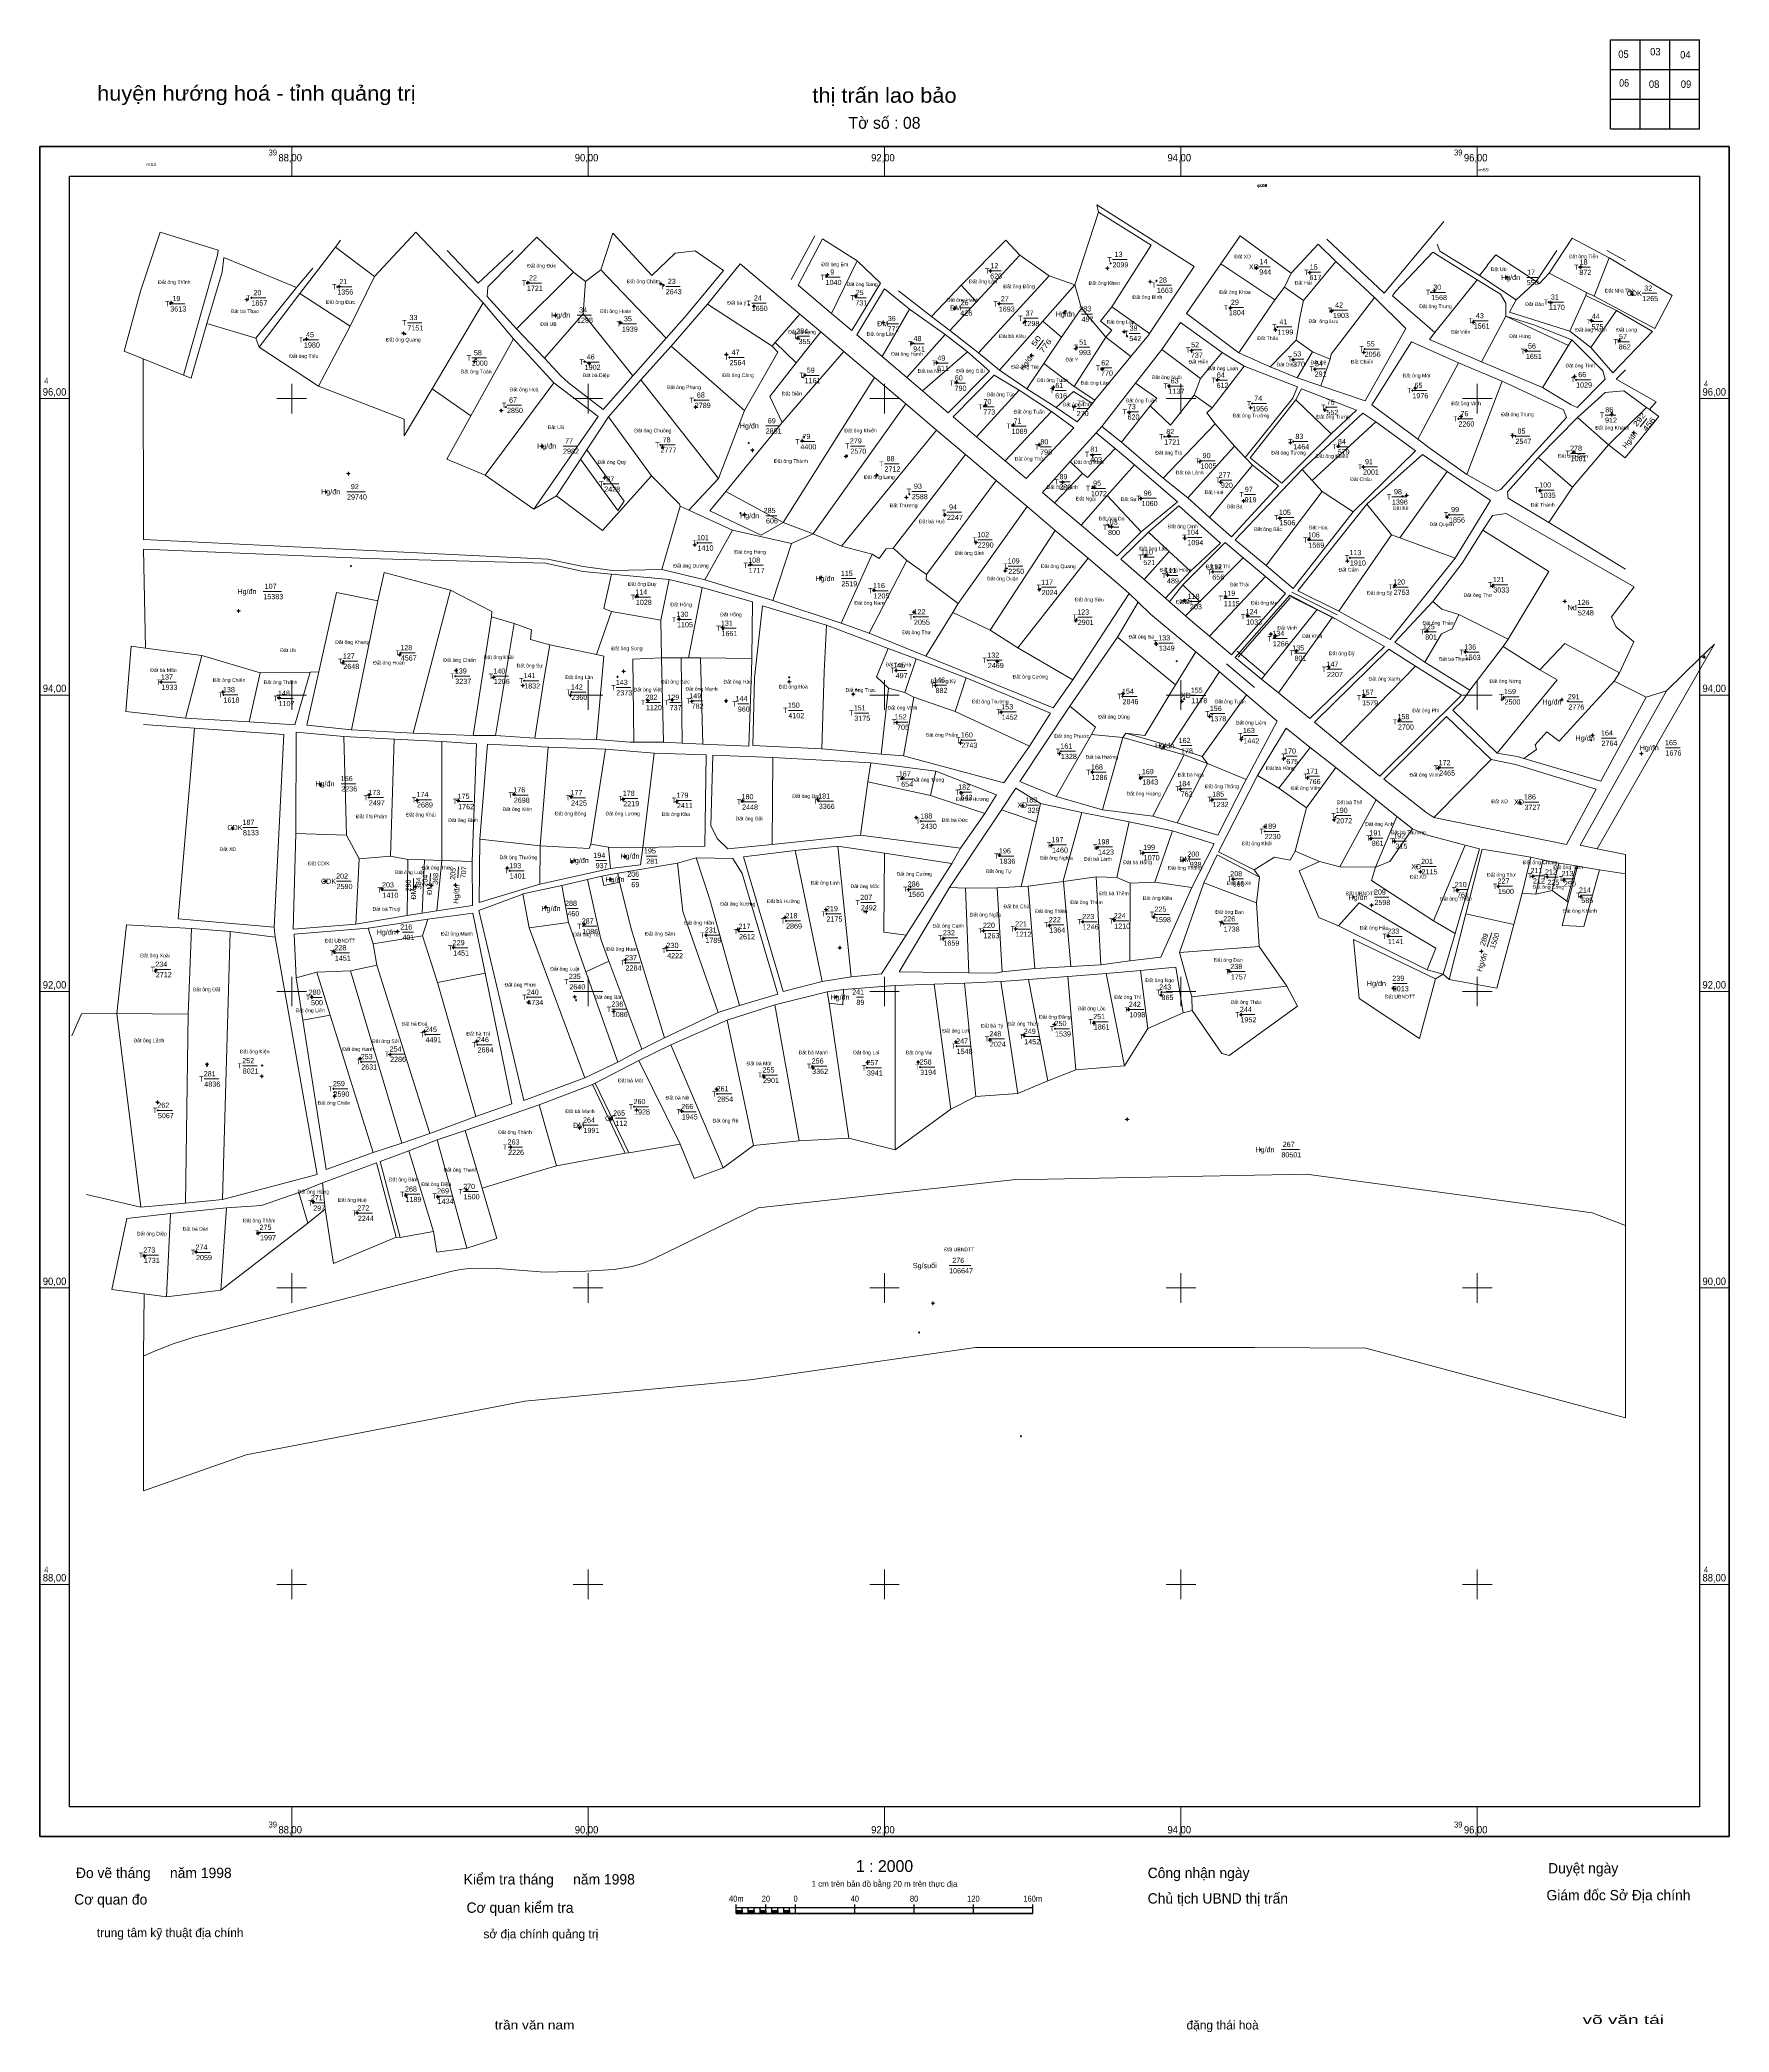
# Model space of a CAD drawing. Header units: metres. Extents: x 398630 to 399770, y 48498 to 49842.
import ezdxf
from ezdxf.enums import TextEntityAlignment as Align

# ---------------------------------------------------------------- set-up
doc = ezdxf.new("R2010")
doc.units = ezdxf.units.M
doc.header["$LTSCALE"] = 1.4
for name, color, linetype, lineweight in [('11', 7, 'Continuous', 13), ('15', 7, 'Continuous', 13), ('22', 7, 'Continuous', 13), ('51', 7, 'Continuous', 13), ('63', 7, 'Continuous', 13)]:
    doc.layers.add(name, color=color, linetype=linetype, lineweight=lineweight)
doc.layers.add('2', color=7, linetype='Continuous')

msp = doc.modelspace()

# ---------------------------------------------------------------- hatches: boundary and pattern name
at = {"layer": '11'}
for points in [[(398959.478, 49678.258, 1), (398959.178, 49678.258, 1)], [(398959.478, 49678.258, 1), (398959.178, 49678.258, 1)], [(399049.194, 49677.446, 1), (399048.894, 49677.446, 1)], [(399049.194, 49677.446, 1), (399048.894, 49677.446, 1)], [(399161.656, 49683.4, 1), (399161.356, 49683.4, 1)], [(399161.656, 49683.4, 1), (399161.356, 49683.4, 1)], [(399271.625, 49686.126, 1), (399271.325, 49686.126, 1)], [(399271.625, 49686.126, 1), (399271.325, 49686.126, 1)], [(399350.564, 49687.902, 1), (399350.264, 49687.902, 1)], [(399350.564, 49687.902, 1), (399350.264, 49687.902, 1)], [(399379.537, 49678.845, 1), (399379.237, 49678.845, 1)], [(399379.537, 49678.845, 1), (399379.237, 49678.845, 1)], [(399451.279, 49688.005, 1), (399450.979, 49688.005, 1)], [(399451.279, 49688.005, 1), (399450.979, 49688.005, 1)], [(399487.111, 49684.976, 1), (399486.811, 49684.976, 1)], [(399487.111, 49684.976, 1), (399486.811, 49684.976, 1)], [(399620.224, 49681.514, 1), (399619.924, 49681.514, 1)], [(399620.224, 49681.514, 1), (399619.924, 49681.514, 1)], [(399670.041, 49688.804, 1), (399669.741, 49688.804, 1)], [(399670.041, 49688.804, 1), (399669.741, 49688.804, 1)], [(398718.843, 49664.725, 1), (398718.543, 49664.725, 1)], [(398718.843, 49664.725, 1), (398718.543, 49664.725, 1)], [(398769.83, 49666.757, 1), (398769.53, 49666.757, 1)], [(398769.83, 49666.757, 1), (398769.53, 49666.757, 1)], [(398832.234, 49675.563, 1), (398831.934, 49675.563, 1)], [(398832.234, 49675.563, 1), (398831.934, 49675.563, 1)], [(399180.663, 49669.052, 1), (399180.363, 49669.052, 1)], [(399180.663, 49669.052, 1), (399180.363, 49669.052, 1)], [(399277.585, 49664.036, 1), (399277.285, 49664.036, 1)], [(399277.585, 49664.036, 1), (399277.285, 49664.036, 1)], [(399571.223, 49672.751, 1), (399570.923, 49672.751, 1)], [(399571.223, 49672.751, 1), (399570.923, 49672.751, 1)], [(399649.85, 49664.662, 1), (399649.55, 49664.662, 1)], [(399649.85, 49664.662, 1), (399649.55, 49664.662, 1)], [(399704.695, 49670.445, 1), (399704.395, 49670.445, 1)], [(399704.695, 49670.445, 1), (399704.395, 49670.445, 1)], [(398978.068, 49655.917, 1), (398977.768, 49655.917, 1)], [(398978.068, 49655.917, 1), (398977.768, 49655.917, 1)], [(399021.795, 49651.246, 1), (399021.495, 49651.246, 1)], [(399021.795, 49651.246, 1), (399021.495, 49651.246, 1)], [(399112.05, 49662.29, 1), (399111.75, 49662.29, 1)], [(399112.05, 49662.29, 1), (399111.75, 49662.29, 1)], [(399199.328, 49651.35, 1), (399199.028, 49651.35, 1)], [(399199.328, 49651.35, 1), (399199.028, 49651.35, 1)], [(399247.414, 49660.811, 1), (399247.114, 49660.811, 1)], [(399247.414, 49660.811, 1), (399247.114, 49660.811, 1)], [(399295.093, 49652.033, 1), (399294.793, 49652.033, 1)], [(399295.093, 49652.033, 1), (399294.793, 49652.033, 1)], [(399321.42, 49657.885, 1), (399321.12, 49657.885, 1)], [(399321.42, 49657.885, 1), (399321.12, 49657.885, 1)], [(399433.656, 49661.263, 1), (399433.356, 49661.263, 1)], [(399433.656, 49661.263, 1), (399433.356, 49661.263, 1)], [(399501.796, 49659.011, 1), (399501.496, 49659.011, 1)], [(399501.796, 49659.011, 1), (399501.496, 49659.011, 1)], [(399597.453, 49651.388, 1), (399597.153, 49651.388, 1)], [(399597.453, 49651.388, 1), (399597.153, 49651.388, 1)], [(399677.257, 49652.609, 1), (399676.957, 49652.609, 1)], [(399677.257, 49652.609, 1), (399676.957, 49652.609, 1)], [(398810.116, 49640.178, 1), (398809.816, 49640.178, 1)], [(398810.116, 49640.178, 1), (398809.816, 49640.178, 1)], [(398875.447, 49644.05, 1), (398875.147, 49644.05, 1)], [(398875.447, 49644.05, 1), (398875.147, 49644.05, 1)], [(399141.743, 49640.769, 1), (399141.443, 49640.769, 1)], [(399141.743, 49640.769, 1), (399141.443, 49640.769, 1)], [(399218.675, 49637.223, 1), (399218.375, 49637.223, 1)], [(399218.675, 49637.223, 1), (399218.375, 49637.223, 1)], [(399361.817, 49645.07, 1), (399361.517, 49645.07, 1)], [(399361.817, 49645.07, 1), (399361.517, 49645.07, 1)], [(399463.946, 49646.371, 1), (399463.646, 49646.371, 1)], [(399463.946, 49646.371, 1), (399463.646, 49646.371, 1)], [(399696.05, 49639.309, 1), (399695.75, 49639.309, 1)], [(399696.05, 49639.309, 1), (399695.75, 49639.309, 1)], [(398923.28, 49624.899, 1), (398922.98, 49624.899, 1)], [(398923.28, 49624.899, 1), (398922.98, 49624.899, 1)], [(399000.807, 49623.637, 1), (399000.507, 49623.637, 1)], [(399000.807, 49623.637, 1), (399000.507, 49623.637, 1)], [(399093.455, 49629.774, 1), (399093.155, 49629.774, 1)], [(399093.455, 49629.774, 1), (399093.155, 49629.774, 1)], [(399235.354, 49624.195, 1), (399235.054, 49624.195, 1)], [(399235.354, 49624.195, 1), (399235.054, 49624.195, 1)], [(399299.369, 49629.102, 1), (399299.069, 49629.102, 1)], [(399299.369, 49629.102, 1), (399299.069, 49629.102, 1)], [(399329.244, 49633.646, 1), (399328.944, 49633.646, 1)], [(399329.244, 49633.646, 1), (399328.944, 49633.646, 1)], [(399407.287, 49632.321, 1), (399406.987, 49632.321, 1)], [(399407.287, 49632.321, 1), (399406.987, 49632.321, 1)], [(399475.88, 49626.153, 1), (399475.58, 49626.153, 1)], [(399475.88, 49626.153, 1), (399475.58, 49626.153, 1)], [(399523.539, 49631.119, 1), (399523.239, 49631.119, 1)], [(399523.539, 49631.119, 1), (399523.239, 49631.119, 1)], [(399633.124, 49632.373, 1), (399632.824, 49632.373, 1)], [(399633.124, 49632.373, 1), (399632.824, 49632.373, 1)], [(399146.454, 49615.821, 1), (399146.154, 49615.821, 1)], [(399146.454, 49615.821, 1), (399146.154, 49615.821, 1)], [(399248.665, 49611.067, 1), (399248.365, 49611.067, 1)], [(399248.665, 49611.067, 1), (399248.365, 49611.067, 1)], [(399346.946, 49619.822, 1), (399346.646, 49619.822, 1)], [(399346.946, 49619.822, 1), (399346.646, 49619.822, 1)], [(399424.942, 49612.798, 1), (399424.642, 49612.798, 1)], [(399424.942, 49612.798, 1), (399424.642, 49612.798, 1)], [(399490.569, 49619.758, 1), (399490.269, 49619.758, 1)], [(399490.569, 49619.758, 1), (399490.269, 49619.758, 1)], [(399665.858, 49614.883, 1), (399665.558, 49614.883, 1)], [(399665.858, 49614.883, 1), (399665.558, 49614.883, 1)], [(399268.366, 49595.567, 1), (399268.066, 49595.567, 1)], [(399268.366, 49595.567, 1), (399268.066, 49595.567, 1)], [(399314.13, 49607.658, 1), (399313.83, 49607.658, 1)], [(399314.13, 49607.658, 1), (399313.83, 49607.658, 1)], [(399392.148, 49608.634, 1), (399391.848, 49608.634, 1)], [(399392.148, 49608.634, 1), (399391.848, 49608.634, 1)], [(399558.295, 49607.052, 1), (399557.995, 49607.052, 1)], [(399558.295, 49607.052, 1), (399557.995, 49607.052, 1)], [(398941.509, 49591.917, 1), (398941.209, 49591.917, 1)], [(398941.509, 49591.917, 1), (398941.209, 49591.917, 1)], [(399072.657, 49594.286, 1), (399072.357, 49594.286, 1)], [(399072.657, 49594.286, 1), (399072.357, 49594.286, 1)], [(399287.095, 49582.245, 1), (399286.795, 49582.245, 1)], [(399287.095, 49582.245, 1), (399286.795, 49582.245, 1)], [(399328.484, 49594.759, 1), (399328.184, 49594.759, 1)], [(399328.484, 49594.759, 1), (399328.184, 49594.759, 1)], [(399365.193, 49590.636, 1), (399364.893, 49590.636, 1)], [(399365.193, 49590.636, 1), (399364.893, 49590.636, 1)], [(399447.234, 49593.85, 1), (399446.934, 49593.85, 1)], [(399447.234, 49593.85, 1), (399446.934, 49593.85, 1)], [(399497.362, 49592.187, 1), (399497.062, 49592.187, 1)], [(399497.362, 49592.187, 1), (399497.062, 49592.187, 1)], [(399589.284, 49587.922, 1), (399588.984, 49587.922, 1)], [(399589.284, 49587.922, 1), (399588.984, 49587.922, 1)], [(399690.896, 49589.195, 1), (399690.596, 49589.195, 1)], [(399690.896, 49589.195, 1), (399690.596, 49589.195, 1)], [(399144.693, 49571.522, 1), (399144.393, 49571.522, 1)], [(399144.693, 49571.522, 1), (399144.393, 49571.522, 1)], [(399304.541, 49568.824, 1), (399304.241, 49568.824, 1)], [(399304.541, 49568.824, 1), (399304.241, 49568.824, 1)], [(399392.061, 49574.869, 1), (399391.761, 49574.869, 1)], [(399392.061, 49574.869, 1), (399391.761, 49574.869, 1)], [(399474.074, 49570.218, 1), (399473.774, 49570.218, 1)], [(399474.074, 49570.218, 1), (399473.774, 49570.218, 1)], [(399623.956, 49575.13, 1), (399623.656, 49575.13, 1)], [(399623.956, 49575.13, 1), (399623.656, 49575.13, 1)], [(399705.736, 49576.931, 1), (399705.436, 49576.931, 1)], [(399705.736, 49576.931, 1), (399705.436, 49576.931, 1)], [(398969.247, 49567.722, 1), (398968.947, 49567.722, 1)], [(398969.247, 49567.722, 1), (398968.947, 49567.722, 1)], [(399050.416, 49567.259, 1), (399050.116, 49567.259, 1)], [(399050.416, 49567.259, 1), (399050.116, 49567.259, 1)], [(399111.062, 49565.136, 1), (399110.762, 49565.136, 1)], [(399111.062, 49565.136, 1), (399110.762, 49565.136, 1)], [(399174.104, 49560.964, 1), (399173.804, 49560.964, 1)], [(399174.104, 49560.964, 1), (399173.804, 49560.964, 1)], [(399340.405, 49561.798, 1), (399340.105, 49561.798, 1)], [(399340.405, 49561.798, 1), (399340.105, 49561.798, 1)], [(399412.86, 49557.453, 1), (399412.56, 49557.453, 1)], [(399412.86, 49557.453, 1), (399412.56, 49557.453, 1)], [(399506.49, 49567.925, 1), (399506.19, 49567.925, 1)], [(399506.49, 49567.925, 1), (399506.19, 49567.925, 1)], [(399665.321, 49563.942, 1), (399665.021, 49563.942, 1)], [(399665.321, 49563.942, 1), (399665.021, 49563.942, 1)], [(398838.372, 49549.363, 1), (398838.072, 49549.363, 1)], [(398838.372, 49549.363, 1), (398838.072, 49549.363, 1)], [(399011.312, 49546.57, 1), (399011.012, 49546.57, 1)], [(399011.312, 49546.57, 1), (399011.012, 49546.57, 1)], [(399194.714, 49548.207, 1), (399194.414, 49548.207, 1)], [(399194.714, 49548.207, 1), (399194.414, 49548.207, 1)], [(399320.333, 49543.451, 1), (399320.033, 49543.451, 1)], [(399320.333, 49543.451, 1), (399320.033, 49543.451, 1)], [(399426.983, 49543.656, 1), (399426.683, 49543.656, 1)], [(399426.983, 49543.656, 1), (399426.683, 49543.656, 1)], [(399523.287, 49553.834, 1), (399522.987, 49553.834, 1)], [(399523.287, 49553.834, 1), (399522.987, 49553.834, 1)], [(399214.89, 49533.289, 1), (399214.59, 49533.289, 1)], [(399214.89, 49533.289, 1), (399214.59, 49533.289, 1)], [(399341.723, 49540.168, 1), (399341.423, 49540.168, 1)], [(399341.723, 49540.168, 1), (399341.423, 49540.168, 1)], [(399373.17, 49532.529, 1), (399372.87, 49532.529, 1)], [(399373.17, 49532.529, 1), (399372.87, 49532.529, 1)], [(399442.466, 49530.984, 1), (399442.166, 49530.984, 1)], [(399442.466, 49530.984, 1), (399442.166, 49530.984, 1)], [(399552.498, 49534.661, 1), (399552.198, 49534.661, 1)], [(399552.498, 49534.661, 1), (399552.198, 49534.661, 1)], [(399642.562, 49537.816, 1), (399642.262, 49537.816, 1)], [(399642.562, 49537.816, 1), (399642.262, 49537.816, 1)], [(399105.666, 49521.9, 1), (399105.366, 49521.9, 1)], [(399105.666, 49521.9, 1), (399105.366, 49521.9, 1)], [(399240.847, 49521.454, 1), (399240.547, 49521.454, 1)], [(399240.847, 49521.454, 1), (399240.547, 49521.454, 1)], [(399466.863, 49519.201, 1), (399466.563, 49519.201, 1)], [(399466.863, 49519.201, 1), (399466.563, 49519.201, 1)], [(399579.788, 49520.039, 1), (399579.488, 49520.039, 1)], [(399579.788, 49520.039, 1), (399579.488, 49520.039, 1)], [(399072.097, 49501.317, 1), (399071.797, 49501.317, 1)], [(399072.097, 49501.317, 1), (399071.797, 49501.317, 1)], [(399261.864, 49502.904, 1), (399261.564, 49502.904, 1)], [(399261.864, 49502.904, 1), (399261.564, 49502.904, 1)], [(399353.234, 49513.677, 1), (399352.934, 49513.677, 1)], [(399353.234, 49513.677, 1), (399352.934, 49513.677, 1)], [(399402.709, 49505.833, 1), (399402.409, 49505.833, 1)], [(399402.709, 49505.833, 1), (399402.409, 49505.833, 1)], [(399486.618, 49505.12, 1), (399486.318, 49505.12, 1)], [(399486.618, 49505.12, 1), (399486.318, 49505.12, 1)], [(399109.814, 49488.171, 1), (399109.514, 49488.171, 1)], [(399109.814, 49488.171, 1), (399109.514, 49488.171, 1)], [(399376.295, 49494.005, 1), (399375.995, 49494.005, 1)], [(399376.295, 49494.005, 1), (399375.995, 49494.005, 1)], [(399512.524, 49490.391, 1), (399512.224, 49490.391, 1)], [(399512.524, 49490.391, 1), (399512.224, 49490.391, 1)], [(399157.369, 49479.402, 1), (399157.069, 49479.402, 1)], [(399157.369, 49479.402, 1), (399157.069, 49479.402, 1)], [(399281.629, 49483.849, 1), (399281.329, 49483.849, 1)], [(399281.629, 49483.849, 1), (399281.329, 49483.849, 1)], [(399391.077, 49481.028, 1), (399390.777, 49481.028, 1)], [(399391.077, 49481.028, 1), (399390.777, 49481.028, 1)], [(399421.641, 49483.19, 1), (399421.341, 49483.19, 1)], [(399421.641, 49483.19, 1), (399421.341, 49483.19, 1)], [(399033.012, 49466.737, 1), (399032.712, 49466.737, 1)], [(399033.012, 49466.737, 1), (399032.712, 49466.737, 1)], [(399193.09, 49470.81, 1), (399192.79, 49470.81, 1)], [(399193.09, 49470.81, 1), (399192.79, 49470.81, 1)], [(399304.565, 49471.156, 1), (399304.265, 49471.156, 1)], [(399304.565, 49471.156, 1), (399304.265, 49471.156, 1)], [(399402.59, 49463.567, 1), (399402.29, 49463.567, 1)], [(399402.59, 49463.567, 1), (399402.29, 49463.567, 1)], [(399430.275, 49466.19, 1), (399429.975, 49466.19, 1)], [(399430.275, 49466.19, 1), (399429.975, 49466.19, 1)], [(399544.606, 49473.998, 1), (399544.306, 49473.998, 1)], [(399544.606, 49473.998, 1), (399544.306, 49473.998, 1)], [(399610.46, 49473.495, 1), (399610.16, 49473.495, 1)], [(399610.46, 49473.495, 1), (399610.16, 49473.495, 1)], [(399659.16, 49463.191, 1), (399658.86, 49463.191, 1)], [(399659.16, 49463.191, 1), (399658.86, 49463.191, 1)], [(398764.253, 49456.695, 1), (398763.953, 49456.695, 1)], [(398764.253, 49456.695, 1), (398763.953, 49456.695, 1)], [(399061.579, 49451.203, 1), (399061.279, 49451.203, 1)], [(399061.579, 49451.203, 1), (399061.279, 49451.203, 1)], [(399219.986, 49455.879, 1), (399219.686, 49455.879, 1)], [(399219.986, 49455.879, 1), (399219.686, 49455.879, 1)], [(399329.205, 49450.129, 1), (399328.905, 49450.129, 1)], [(399329.205, 49450.129, 1), (399328.905, 49450.129, 1)], [(399445.135, 49453.577, 1), (399444.835, 49453.577, 1)], [(399445.135, 49453.577, 1), (399444.835, 49453.577, 1)], [(399090.815, 49445.67, 1), (399090.515, 49445.67, 1)], [(399090.815, 49445.67, 1), (399090.515, 49445.67, 1)], [(399383.658, 49434.421, 1), (399383.358, 49434.421, 1)], [(399383.658, 49434.421, 1), (399383.358, 49434.421, 1)], [(399460.861, 49441.109, 1), (399460.561, 49441.109, 1)], [(399464.019, 49439.782, 1), (399463.719, 49439.782, 1)], [(399464.019, 49439.782, 1), (399463.719, 49439.782, 1)], [(399566.272, 49443.144, 1), (399565.972, 49443.144, 1)], [(399566.272, 49443.144, 1), (399565.972, 49443.144, 1)], [(398834.674, 49421.698, 1), (398834.374, 49421.698, 1)], [(398834.674, 49421.698, 1), (398834.374, 49421.698, 1)], [(398873.002, 49427.177, 1), (398872.702, 49427.177, 1)], [(398873.002, 49427.177, 1), (398872.702, 49427.177, 1)], [(399276.217, 49422.649, 1), (399275.917, 49422.649, 1)], [(399276.217, 49422.649, 1), (399275.917, 49422.649, 1)], [(399477.992, 49429.548, 1), (399477.692, 49429.548, 1)], [(399477.992, 49429.548, 1), (399477.692, 49429.548, 1)], [(399592.281, 49429.306, 1), (399591.981, 49429.306, 1)], [(399592.281, 49429.306, 1), (399591.981, 49429.306, 1)], [(399753.172, 49425.625, 1), (399752.872, 49425.625, 1)], [(399753.172, 49425.625, 1), (399752.872, 49425.625, 1)], [(398711.964, 49408.824, 1), (398711.664, 49408.824, 1)], [(398711.964, 49408.824, 1), (398711.664, 49408.824, 1)], [(398911.003, 49416.542, 1), (398910.703, 49416.542, 1)], [(398911.003, 49416.542, 1), (398910.703, 49416.542, 1)], [(398936.324, 49411.873, 1), (398936.024, 49411.873, 1)], [(398936.324, 49411.873, 1), (398936.024, 49411.873, 1)], [(399024.073, 49415.949, 1), (399023.773, 49415.949, 1)], [(399024.073, 49415.949, 1), (399023.773, 49415.949, 1)], [(399135.865, 49408.984, 1), (399135.565, 49408.984, 1)], [(399135.865, 49408.984, 1), (399135.565, 49408.984, 1)], [(399208.058, 49416.6, 1), (399207.758, 49416.6, 1)], [(399208.058, 49416.6, 1), (399207.758, 49416.6, 1)], [(399499.75, 49419.141, 1), (399499.45, 49419.141, 1)], [(399499.75, 49419.141, 1), (399499.45, 49419.141, 1)], [(398753.693, 49401.995, 1), (398753.393, 49401.995, 1)], [(398753.693, 49401.995, 1), (398753.393, 49401.995, 1)], [(398791.546, 49398.265, 1), (398791.246, 49398.265, 1)], [(398791.546, 49398.265, 1), (398791.246, 49398.265, 1)], [(398956.026, 49406.373, 1), (398955.726, 49406.373, 1)], [(398956.026, 49406.373, 1), (398955.726, 49406.373, 1)], [(398988.282, 49399.845, 1), (398987.982, 49399.845, 1)], [(398988.282, 49399.845, 1), (398987.982, 49399.845, 1)], [(399040.546, 49396.254, 1), (399040.246, 49396.254, 1)], [(399040.546, 49396.254, 1), (399040.246, 49396.254, 1)], [(399056.826, 49396.73, 1), (399056.526, 49396.73, 1)], [(399056.826, 49396.73, 1), (399056.526, 49396.73, 1)], [(399070.025, 49395.732, 1), (399069.725, 49395.732, 1)], [(399070.025, 49395.732, 1), (399069.725, 49395.732, 1)], [(399093.26, 49396.082, 1), (399092.96, 49396.082, 1)], [(399093.26, 49396.082, 1), (399092.96, 49396.082, 1)], [(399179.036, 49400.558, 1), (399178.736, 49400.558, 1)], [(399179.036, 49400.558, 1), (399178.736, 49400.558, 1)], [(399234.505, 49406.431, 1), (399234.205, 49406.431, 1)], [(399234.505, 49406.431, 1), (399234.205, 49406.431, 1)], [(399360.996, 49400.818, 1), (399360.696, 49400.818, 1)], [(399360.996, 49400.818, 1), (399360.696, 49400.818, 1)], [(399400.878, 49395.712, 1), (399400.578, 49395.712, 1)], [(399400.878, 49395.712, 1), (399400.578, 49395.712, 1)], [(399523.917, 49399.466, 1), (399523.617, 49399.466, 1)], [(399523.917, 49399.466, 1), (399523.617, 49399.466, 1)], [(399617.838, 49397.981, 1), (399617.538, 49397.981, 1)], [(399617.838, 49397.981, 1), (399617.538, 49397.981, 1)], [(399657.188, 49396.861, 1), (399656.888, 49396.861, 1)], [(399657.188, 49396.861, 1), (399656.888, 49396.861, 1)], [(399208.388, 49381.414, 1), (399208.088, 49381.414, 1)], [(399208.388, 49381.414, 1), (399208.088, 49381.414, 1)], [(399278.828, 49388.442, 1), (399278.528, 49388.442, 1)], [(399278.828, 49388.442, 1), (399278.528, 49388.442, 1)], [(399419.574, 49385.54, 1), (399419.274, 49385.54, 1)], [(399419.574, 49385.54, 1), (399419.274, 49385.54, 1)], [(399547.78, 49383.111, 1), (399547.48, 49383.111, 1)], [(399547.78, 49383.111, 1), (399547.48, 49383.111, 1)], [(399251.356, 49367.636, 1), (399251.056, 49367.636, 1)], [(399251.356, 49367.636, 1), (399251.056, 49367.636, 1)], [(399440.908, 49369.993, 1), (399440.608, 49369.993, 1)], [(399440.908, 49369.993, 1), (399440.608, 49369.993, 1)], [(399677.941, 49372.83, 1), (399677.641, 49372.83, 1)], [(399677.941, 49372.83, 1), (399677.641, 49372.83, 1)], [(399318.213, 49360.456, 1), (399317.913, 49360.456, 1)], [(399318.213, 49360.456, 1), (399317.913, 49360.456, 1)], [(399388.774, 49364.961, 1), (399388.474, 49364.961, 1)], [(399388.774, 49364.961, 1), (399388.474, 49364.961, 1)], [(399469.514, 49356.925, 1), (399469.214, 49356.925, 1)], [(399469.514, 49356.925, 1), (399469.214, 49356.925, 1)], [(399710.965, 49360.46, 1), (399710.665, 49360.46, 1)], [(399710.965, 49360.46, 1), (399710.665, 49360.46, 1)], [(399212.335, 49344.09, 1), (399212.035, 49344.09, 1)], [(399212.335, 49344.09, 1), (399212.035, 49344.09, 1)], [(399340.526, 49347.953, 1), (399340.226, 49347.953, 1)], [(399340.526, 49347.953, 1), (399340.226, 49347.953, 1)], [(399372.92, 49343.974, 1), (399372.62, 49343.974, 1)], [(399372.92, 49343.974, 1), (399372.62, 49343.974, 1)], [(399485.685, 49344.12, 1), (399485.385, 49344.12, 1)], [(399485.685, 49344.12, 1), (399485.385, 49344.12, 1)], [(399573.9, 49350.652, 1), (399573.6, 49350.652, 1)], [(399573.9, 49350.652, 1), (399573.6, 49350.652, 1)], [(398819.485, 49339.415, 1), (398819.185, 49339.415, 1)], [(398819.485, 49339.415, 1), (398819.185, 49339.415, 1)], [(398852.346, 49332.633, 1), (398852.046, 49332.633, 1)], [(398852.346, 49332.633, 1), (398852.046, 49332.633, 1)], [(398884.687, 49328.85, 1), (398884.387, 49328.85, 1)], [(398884.687, 49328.85, 1), (398884.387, 49328.85, 1)], [(398912.417, 49328.928, 1), (398912.117, 49328.928, 1)], [(398912.417, 49328.928, 1), (398912.117, 49328.928, 1)], [(398950.19, 49333.186, 1), (398949.89, 49333.186, 1)], [(398950.19, 49333.186, 1), (398949.89, 49333.186, 1)], [(398988.696, 49331.449, 1), (398988.396, 49331.449, 1)], [(398988.696, 49331.449, 1), (398988.396, 49331.449, 1)], [(399023.758, 49329.52, 1), (399023.458, 49329.52, 1)], [(399023.758, 49329.52, 1), (399023.458, 49329.52, 1)], [(399059.926, 49327.959, 1), (399059.626, 49327.959, 1)], [(399059.926, 49327.959, 1), (399059.626, 49327.959, 1)], [(399104.286, 49328.641, 1), (399103.986, 49328.641, 1)], [(399104.286, 49328.641, 1), (399103.986, 49328.641, 1)], [(399155.024, 49329.654, 1), (399154.724, 49329.654, 1)], [(399155.024, 49329.654, 1), (399154.724, 49329.654, 1)], [(399251.973, 49333.793, 1), (399251.673, 49333.793, 1)], [(399251.973, 49333.793, 1), (399251.673, 49333.793, 1)], [(399399.835, 49336.43, 1), (399399.535, 49336.43, 1)], [(399399.835, 49336.43, 1), (399399.535, 49336.43, 1)], [(399421.138, 49329.064, 1), (399420.838, 49329.064, 1)], [(399421.138, 49329.064, 1), (399420.838, 49329.064, 1)], [(399629.05, 49327.271, 1), (399628.75, 49327.271, 1)], [(399629.05, 49327.271, 1), (399628.75, 49327.271, 1)], [(399221.557, 49317.351, 1), (399221.257, 49317.351, 1)], [(399221.557, 49317.351, 1), (399221.257, 49317.351, 1)], [(399293.395, 49325.244, 1), (399293.095, 49325.244, 1)], [(399293.395, 49325.244, 1), (399293.095, 49325.244, 1)], [(399503.506, 49315.809, 1), (399503.206, 49315.809, 1)], [(399503.506, 49315.809, 1), (399503.206, 49315.809, 1)], [(398760.264, 49310.12, 1), (398759.964, 49310.12, 1)], [(398760.264, 49310.12, 1), (398759.964, 49310.12, 1)], [(399456.78, 49311.151, 1), (399456.48, 49311.151, 1)], [(399456.78, 49311.151, 1), (399456.48, 49311.151, 1)], [(399528.356, 49303.266, 1), (399528.056, 49303.266, 1)], [(399528.356, 49303.266, 1), (399528.056, 49303.266, 1)], [(399544.225, 49301.382, 1), (399543.925, 49301.382, 1)], [(399544.225, 49301.382, 1), (399543.925, 49301.382, 1)], [(398989.178, 49287.342, 1), (398988.878, 49287.342, 1)], [(398989.178, 49287.342, 1), (398988.878, 49287.342, 1)], [(399025.029, 49290.795, 1), (399024.729, 49290.795, 1)], [(399025.029, 49290.795, 1), (399024.729, 49290.795, 1)], [(399277.695, 49292.122, 1), (399277.395, 49292.122, 1)], [(399277.695, 49292.122, 1), (399277.395, 49292.122, 1)], [(399312.635, 49298.427, 1), (399312.335, 49298.427, 1)], [(399312.635, 49298.427, 1), (399312.335, 49298.427, 1)], [(399343.434, 49296.767, 1), (399343.134, 49296.767, 1)], [(399343.434, 49296.767, 1), (399343.134, 49296.767, 1)], [(399374.535, 49293.225, 1), (399374.235, 49293.225, 1)], [(399374.535, 49293.225, 1), (399374.235, 49293.225, 1)], [(399401.731, 49288.483, 1), (399401.431, 49288.483, 1)], [(399401.731, 49288.483, 1), (399401.431, 49288.483, 1)], [(398822.589, 49274.312, 1), (398822.289, 49274.312, 1)], [(398822.589, 49274.312, 1), (398822.289, 49274.312, 1)], [(398945.566, 49283.205, 1), (398945.266, 49283.205, 1)], [(398945.566, 49283.205, 1), (398945.266, 49283.205, 1)], [(399015.332, 49275.638, 1), (399015.032, 49275.638, 1)], [(399015.332, 49275.638, 1), (399015.032, 49275.638, 1)], [(399435.504, 49275.629, 1), (399435.204, 49275.629, 1)], [(399435.504, 49275.629, 1), (399435.204, 49275.629, 1)], [(399561.814, 49280.789, 1), (399561.514, 49280.789, 1)], [(399561.814, 49280.789, 1), (399561.514, 49280.789, 1)], [(399637.598, 49277.605, 1), (399637.298, 49277.605, 1)], [(399637.598, 49277.605, 1), (399637.298, 49277.605, 1)], [(399647.313, 49277.435, 1), (399647.013, 49277.435, 1)], [(399647.313, 49277.435, 1), (399647.013, 49277.435, 1)], [(399658.593, 49275.062, 1), (399658.293, 49275.062, 1)], [(399658.593, 49275.062, 1), (399658.293, 49275.062, 1)], [(398861.031, 49269.168, 1), (398860.731, 49269.168, 1)], [(398861.031, 49269.168, 1), (398860.731, 49269.168, 1)], [(398883.569, 49270.838, 1), (398883.269, 49270.838, 1)], [(398883.569, 49270.838, 1), (398883.269, 49270.838, 1)], [(398894.331, 49271.588, 1), (398894.031, 49271.588, 1)], [(398894.331, 49271.588, 1), (398894.031, 49271.588, 1)], [(398910.625, 49271.751, 1), (398910.325, 49271.751, 1)], [(398910.625, 49271.751, 1), (398910.325, 49271.751, 1)], [(399216.414, 49268.723, 1), (399216.114, 49268.723, 1)], [(399216.414, 49268.723, 1), (399216.114, 49268.723, 1)], [(399586.626, 49268.116, 1), (399586.326, 49268.116, 1)], [(399586.626, 49268.116, 1), (399586.326, 49268.116, 1)], [(399614.45, 49270.994, 1), (399614.15, 49270.994, 1)], [(399614.45, 49270.994, 1), (399614.15, 49270.994, 1)], [(399670.012, 49263.953, 1), (399669.712, 49263.953, 1)], [(399670.012, 49263.953, 1), (399669.712, 49263.953, 1)], [(398971.666, 49256.754, 1), (398971.366, 49256.754, 1)], [(398971.666, 49256.754, 1), (398971.366, 49256.754, 1)], [(399133.099, 49250.011, 1), (399132.799, 49250.011, 1)], [(399133.099, 49250.011, 1), (399132.799, 49250.011, 1)], [(399160.622, 49255.221, 1), (399160.322, 49255.221, 1)], [(399160.622, 49255.221, 1), (399160.322, 49255.221, 1)], [(399187.675, 49253.872, 1), (399187.375, 49253.872, 1)], [(399187.675, 49253.872, 1), (399187.375, 49253.872, 1)], [(399333.992, 49247.047, 1), (399333.692, 49247.047, 1)], [(399333.992, 49247.047, 1), (399333.692, 49247.047, 1)], [(399354.95, 49248.494, 1), (399354.65, 49248.494, 1)], [(399354.95, 49248.494, 1), (399354.65, 49248.494, 1)], [(399381.867, 49250.207, 1), (399381.567, 49250.207, 1)], [(399381.867, 49250.207, 1), (399381.567, 49250.207, 1)], [(399427.762, 49246.63, 1), (399427.462, 49246.63, 1)], [(399427.762, 49246.63, 1), (399427.462, 49246.63, 1)], [(399528.853, 49258.195, 1), (399528.553, 49258.195, 1)], [(399528.853, 49258.195, 1), (399528.553, 49258.195, 1)], [(398871.62, 49240.423, 1), (398871.32, 49240.423, 1)], [(398871.62, 49240.423, 1), (398871.32, 49240.423, 1)], [(398997.559, 49245.428, 1), (398997.259, 49245.428, 1)], [(398997.559, 49245.428, 1), (398997.259, 49245.428, 1)], [(399079.838, 49237.977, 1), (399079.538, 49237.977, 1)], [(399079.838, 49237.977, 1), (399079.538, 49237.977, 1)], [(399101.211, 49241.843, 1), (399100.911, 49241.843, 1)], [(399101.211, 49241.843, 1), (399100.911, 49241.843, 1)], [(399239.831, 49235.519, 1), (399239.531, 49235.519, 1)], [(399239.831, 49235.519, 1), (399239.531, 49235.519, 1)], [(399266.959, 49240.943, 1), (399266.659, 49240.943, 1)], [(399266.959, 49240.943, 1), (399266.659, 49240.943, 1)], [(399288.637, 49242.215, 1), (399288.337, 49242.215, 1)], [(399288.637, 49242.215, 1), (399288.337, 49242.215, 1)], [(399311.465, 49244.382, 1), (399311.165, 49244.382, 1)], [(399311.465, 49244.382, 1), (399311.165, 49244.382, 1)], [(399540.135, 49237.495, 1), (399539.835, 49237.495, 1)], [(399540.135, 49237.495, 1), (399539.835, 49237.495, 1)], [(398828.481, 49226.985, 1), (398828.181, 49226.985, 1)], [(398828.481, 49226.985, 1), (398828.181, 49226.985, 1)], [(398909.4, 49229.839, 1), (398909.1, 49229.839, 1)], [(398909.4, 49229.839, 1), (398909.1, 49229.839, 1)], [(399025.279, 49221.293, 1), (399024.979, 49221.293, 1)], [(399025.279, 49221.293, 1), (399024.979, 49221.293, 1)], [(399053.14, 49229.699, 1), (399052.84, 49229.699, 1)], [(399053.14, 49229.699, 1), (399052.84, 49229.699, 1)], [(399169.98, 49229.484, 1), (399169.68, 49229.484, 1)], [(399169.98, 49229.484, 1), (399169.68, 49229.484, 1)], [(399602.951, 49227.045, 1), (399602.651, 49227.045, 1)], [(399602.951, 49227.045, 1), (399602.651, 49227.045, 1)], [(398708.225, 49213.921, 1), (398707.925, 49213.921, 1)], [(398708.225, 49213.921, 1), (398707.925, 49213.921, 1)], [(399432.738, 49213.666, 1), (399432.438, 49213.666, 1)], [(399432.738, 49213.666, 1), (399432.438, 49213.666, 1)], [(398813.662, 49196.12, 1), (398813.362, 49196.12, 1)], [(398813.662, 49196.12, 1), (398813.362, 49196.12, 1)], [(398959.835, 49192.735, 1), (398959.535, 49192.735, 1)], [(398959.835, 49192.735, 1), (398959.535, 49192.735, 1)], [(398991.079, 49196.318, 1), (398990.779, 49196.318, 1)], [(398991.079, 49196.318, 1), (398990.779, 49196.318, 1)], [(399167.425, 49196.249, 1), (399167.125, 49196.249, 1)], [(399167.425, 49196.249, 1), (399167.125, 49196.249, 1)], [(399386.828, 49197.563, 1), (399386.528, 49197.563, 1)], [(399386.828, 49197.563, 1), (399386.528, 49197.563, 1)], [(399543.517, 49202.299, 1), (399543.217, 49202.299, 1)], [(399543.517, 49202.299, 1), (399543.217, 49202.299, 1)], [(399017.462, 49186.465, 1), (399017.162, 49186.465, 1)], [(399017.462, 49186.465, 1), (399017.162, 49186.465, 1)], [(399364.712, 49187.899, 1), (399364.412, 49187.899, 1)], [(399364.712, 49187.899, 1), (399364.412, 49187.899, 1)], [(399440.873, 49184.27, 1), (399440.573, 49184.27, 1)], [(399440.873, 49184.27, 1), (399440.573, 49184.27, 1)], [(398889.682, 49173.026, 1), (398889.382, 49173.026, 1)], [(398889.682, 49173.026, 1), (398889.382, 49173.026, 1)], [(398924.961, 49166.426, 1), (398924.661, 49166.426, 1)], [(398924.961, 49166.426, 1), (398924.661, 49166.426, 1)], [(399248.36, 49165.957, 1), (399248.06, 49165.957, 1)], [(399248.36, 49165.957, 1), (399248.06, 49165.957, 1)], [(399271.31, 49167.266, 1), (399271.01, 49167.266, 1)], [(399271.31, 49167.266, 1), (399271.01, 49167.266, 1)], [(399294.128, 49170.502, 1), (399293.828, 49170.502, 1)], [(399294.128, 49170.502, 1), (399293.828, 49170.502, 1)], [(399314.766, 49177.795, 1), (399314.466, 49177.795, 1)], [(399314.766, 49177.795, 1), (399314.466, 49177.795, 1)], [(399341.43, 49178.579, 1), (399341.13, 49178.579, 1)], [(399341.43, 49178.579, 1), (399341.13, 49178.579, 1)], [(398846.296, 49154.75, 1), (398845.996, 49154.75, 1)], [(398846.296, 49154.75, 1), (398845.996, 49154.75, 1)], [(398866.554, 49157.425, 1), (398866.254, 49157.425, 1)], [(398866.554, 49157.425, 1), (398866.254, 49157.425, 1)], [(399188.74, 49152.031, 1), (399188.44, 49152.031, 1)], [(399188.74, 49152.031, 1), (399188.44, 49152.031, 1)], [(399222.916, 49152.308, 1), (399222.616, 49152.308, 1)], [(399222.916, 49152.308, 1), (399222.616, 49152.308, 1)], [(398743.005, 49150.948, 1), (398742.705, 49150.948, 1)], [(398743.005, 49150.948, 1), (398742.705, 49150.948, 1)], [(398779.926, 49142.771, 1), (398779.626, 49142.771, 1)], [(398779.926, 49142.771, 1), (398779.626, 49142.771, 1)], [(399118.692, 49142.436, 1), (399118.392, 49142.436, 1)], [(399118.692, 49142.436, 1), (399118.392, 49142.436, 1)], [(399151.745, 49148.605, 1), (399151.445, 49148.605, 1)], [(399151.745, 49148.605, 1), (399151.445, 49148.605, 1)], [(398709.46, 49125.227, 1), (398709.16, 49125.227, 1)], [(398709.46, 49125.227, 1), (398709.16, 49125.227, 1)], [(398829.06, 49129.395, 1), (398828.76, 49129.395, 1)], [(398829.06, 49129.395, 1), (398828.76, 49129.395, 1)], [(399086.875, 49134.057, 1), (399086.575, 49134.057, 1)], [(399086.875, 49134.057, 1), (399086.575, 49134.057, 1)], [(399015.456, 49113.733, 1), (399015.156, 49113.733, 1)], [(399015.456, 49113.733, 1), (399015.156, 49113.733, 1)], [(399032.792, 49120, 1), (399032.492, 49120, 1)], [(399032.792, 49120, 1), (399032.492, 49120, 1)], [(399063.166, 49119.379, 1), (399062.866, 49119.379, 1)], [(399063.166, 49119.379, 1), (399062.866, 49119.379, 1)], [(399363.91, 49113.75, 1), (399363.61, 49113.75, 1)], [(399363.91, 49113.75, 1), (399363.61, 49113.75, 1)], [(398994.324, 49107.964, 1), (398994.024, 49107.964, 1)], [(398994.324, 49107.964, 1), (398994.024, 49107.964, 1)], [(398948.087, 49094.956, 1), (398947.787, 49094.956, 1)], [(398948.087, 49094.956, 1), (398947.787, 49094.956, 1)], [(398814.502, 49058.297, 1), (398814.202, 49058.297, 1)], [(398814.502, 49058.297, 1), (398814.202, 49058.297, 1)], [(398877.297, 49062.042, 1), (398876.997, 49062.042, 1)], [(398877.297, 49062.042, 1), (398876.997, 49062.042, 1)], [(398898.833, 49061.206, 1), (398898.533, 49061.206, 1)], [(398898.833, 49061.206, 1), (398898.533, 49061.206, 1)], [(398918.18, 49066.199, 1), (398917.88, 49066.199, 1)], [(398918.18, 49066.199, 1), (398917.88, 49066.199, 1)], [(398844.208, 49050.726, 1), (398843.908, 49050.726, 1)], [(398844.208, 49050.726, 1), (398843.908, 49050.726, 1)], [(398777.452, 49036.907, 1), (398777.152, 49036.907, 1)], [(398777.452, 49036.907, 1), (398777.152, 49036.907, 1)], [(398700.752, 49021.417, 1), (398700.452, 49021.417, 1)], [(398700.752, 49021.417, 1), (398700.452, 49021.417, 1)], [(398735.539, 49024.318, 1), (398735.239, 49024.318, 1)], [(398735.539, 49024.318, 1), (398735.239, 49024.318, 1)], [(399232.86, 48989.663, 1), (399232.56, 48989.663, 1)], [(399232.86, 48989.663, 1), (399232.56, 48989.663, 1)]]:
    msp.add_hatch(color=256, dxfattribs=at).paths.add_polyline_path(points)
at = {"layer": '51'}
for points in [[(399352.685, 49691.21, 1), (399352.535, 49691.21, 1)], [(399352.685, 49691.21, 1), (399352.535, 49691.21, 1)], [(399352.685, 49691.21, 1), (399352.535, 49691.21, 1)], [(399352.685, 49691.21, 1), (399352.535, 49691.21, 1)], [(398958.785, 49677.9, 1), (398958.635, 49677.9, 1)], [(398958.785, 49677.9, 1), (398958.635, 49677.9, 1)], [(398958.785, 49677.9, 1), (398958.635, 49677.9, 1)], [(398958.785, 49677.9, 1), (398958.635, 49677.9, 1)], [(399050.885, 49676.24, 1), (399050.735, 49676.24, 1)], [(399050.885, 49676.24, 1), (399050.735, 49676.24, 1)], [(399050.885, 49676.24, 1), (399050.735, 49676.24, 1)], [(399050.885, 49676.24, 1), (399050.735, 49676.24, 1)], [(399160.745, 49682.63, 1), (399160.595, 49682.63, 1)], [(399160.745, 49682.63, 1), (399160.595, 49682.63, 1)], [(399160.745, 49682.63, 1), (399160.595, 49682.63, 1)], [(399160.745, 49682.63, 1), (399160.595, 49682.63, 1)], [(399271.375, 49686.12, 1), (399271.225, 49686.12, 1)], [(399271.375, 49686.12, 1), (399271.225, 49686.12, 1)], [(399271.375, 49686.12, 1), (399271.225, 49686.12, 1)], [(399271.375, 49686.12, 1), (399271.225, 49686.12, 1)], [(399383.655, 49679.41, 1), (399383.505, 49679.41, 1)], [(399383.655, 49679.41, 1), (399383.505, 49679.41, 1)], [(399383.655, 49679.41, 1), (399383.505, 49679.41, 1)], [(399383.655, 49679.41, 1), (399383.505, 49679.41, 1)], [(399450.415, 49688.21, 1), (399450.265, 49688.21, 1)], [(399450.415, 49688.21, 1), (399450.265, 49688.21, 1)], [(399450.415, 49688.21, 1), (399450.265, 49688.21, 1)], [(399450.415, 49688.21, 1), (399450.265, 49688.21, 1)], [(399486.845, 49685.21, 1), (399486.695, 49685.21, 1)], [(399486.845, 49685.21, 1), (399486.695, 49685.21, 1)], [(399486.845, 49685.21, 1), (399486.695, 49685.21, 1)], [(399486.845, 49685.21, 1), (399486.695, 49685.21, 1)], [(399619.535, 49681.75, 1), (399619.385, 49681.75, 1)], [(399619.535, 49681.75, 1), (399619.385, 49681.75, 1)], [(399619.535, 49681.75, 1), (399619.385, 49681.75, 1)], [(399619.535, 49681.75, 1), (399619.385, 49681.75, 1)], [(399668.975, 49688.61, 1), (399668.825, 49688.61, 1)], [(399668.975, 49688.61, 1), (399668.825, 49688.61, 1)], [(399668.975, 49688.61, 1), (399668.825, 49688.61, 1)], [(399668.975, 49688.61, 1), (399668.825, 49688.61, 1)], [(398718.135, 49663.96, 1), (398717.985, 49663.96, 1)], [(398718.135, 49663.96, 1), (398717.985, 49663.96, 1)], [(398718.135, 49663.96, 1), (398717.985, 49663.96, 1)], [(398718.135, 49663.96, 1), (398717.985, 49663.96, 1)], [(398772.825, 49667.95, 1), (398772.675, 49667.95, 1)], [(398772.825, 49667.95, 1), (398772.675, 49667.95, 1)], [(398772.825, 49667.95, 1), (398772.675, 49667.95, 1)], [(398772.825, 49667.95, 1), (398772.675, 49667.95, 1)], [(398830.805, 49675.43, 1), (398830.655, 49675.43, 1)], [(398830.805, 49675.43, 1), (398830.655, 49675.43, 1)], [(398830.805, 49675.43, 1), (398830.655, 49675.43, 1)], [(398830.805, 49675.43, 1), (398830.655, 49675.43, 1)], [(399108.505, 49663.15, 1), (399108.355, 49663.15, 1)], [(399108.505, 49663.15, 1), (399108.355, 49663.15, 1)], [(399108.505, 49663.15, 1), (399108.355, 49663.15, 1)], [(399108.505, 49663.15, 1), (399108.355, 49663.15, 1)], [(399181.205, 49669.36, 1), (399181.055, 49669.36, 1)], [(399181.205, 49669.36, 1), (399181.055, 49669.36, 1)], [(399181.205, 49669.36, 1), (399181.055, 49669.36, 1)], [(399181.205, 49669.36, 1), (399181.055, 49669.36, 1)], [(399277.195, 49663.83, 1), (399277.045, 49663.83, 1)], [(399277.195, 49663.83, 1), (399277.045, 49663.83, 1)], [(399277.195, 49663.83, 1), (399277.045, 49663.83, 1)], [(399277.195, 49663.83, 1), (399277.045, 49663.83, 1)], [(399568.935, 49671.66, 1), (399568.785, 49671.66, 1)], [(399568.935, 49671.66, 1), (399568.785, 49671.66, 1)], [(399568.935, 49671.66, 1), (399568.785, 49671.66, 1)], [(399568.935, 49671.66, 1), (399568.785, 49671.66, 1)], [(399648.425, 49665.06, 1), (399648.275, 49665.06, 1)], [(399648.425, 49665.06, 1), (399648.275, 49665.06, 1)], [(399648.425, 49665.06, 1), (399648.275, 49665.06, 1)], [(399648.425, 49665.06, 1), (399648.275, 49665.06, 1)], [(399704.445, 49671, 1), (399704.295, 49671, 1)], [(399704.445, 49671, 1), (399704.295, 49671, 1)], [(399704.445, 49671, 1), (399704.295, 49671, 1)], [(399704.445, 49671, 1), (399704.295, 49671, 1)], [(398978.575, 49656.32, 1), (398978.425, 49656.32, 1)], [(398978.575, 49656.32, 1), (398978.425, 49656.32, 1)], [(398978.575, 49656.32, 1), (398978.425, 49656.32, 1)], [(398978.575, 49656.32, 1), (398978.425, 49656.32, 1)], [(399022.305, 49651.07, 1), (399022.155, 49651.07, 1)], [(399022.305, 49651.07, 1), (399022.155, 49651.07, 1)], [(399022.305, 49651.07, 1), (399022.155, 49651.07, 1)], [(399022.305, 49651.07, 1), (399022.155, 49651.07, 1)], [(399199.025, 49651.2, 1), (399198.875, 49651.2, 1)], [(399199.025, 49651.2, 1), (399198.875, 49651.2, 1)], [(399199.025, 49651.2, 1), (399198.875, 49651.2, 1)], [(399199.025, 49651.2, 1), (399198.875, 49651.2, 1)], [(399247.745, 49661.17, 1), (399247.595, 49661.17, 1)], [(399247.745, 49661.17, 1), (399247.595, 49661.17, 1)], [(399247.745, 49661.17, 1), (399247.595, 49661.17, 1)], [(399247.745, 49661.17, 1), (399247.595, 49661.17, 1)], [(399293.855, 49651.02, 1), (399293.705, 49651.02, 1)], [(399293.855, 49651.02, 1), (399293.705, 49651.02, 1)], [(399293.855, 49651.02, 1), (399293.705, 49651.02, 1)], [(399293.855, 49651.02, 1), (399293.705, 49651.02, 1)], [(399322.235, 49659.12, 1), (399322.085, 49659.12, 1)], [(399322.235, 49659.12, 1), (399322.085, 49659.12, 1)], [(399322.235, 49659.12, 1), (399322.085, 49659.12, 1)], [(399322.235, 49659.12, 1), (399322.085, 49659.12, 1)], [(399432.985, 49660.87, 1), (399432.835, 49660.87, 1)], [(399432.985, 49660.87, 1), (399432.835, 49660.87, 1)], [(399432.985, 49660.87, 1), (399432.835, 49660.87, 1)], [(399432.985, 49660.87, 1), (399432.835, 49660.87, 1)], [(399502.735, 49659.56, 1), (399502.585, 49659.56, 1)], [(399502.735, 49659.56, 1), (399502.585, 49659.56, 1)], [(399502.735, 49659.56, 1), (399502.585, 49659.56, 1)], [(399502.735, 49659.56, 1), (399502.585, 49659.56, 1)], [(399597.725, 49652.44, 1), (399597.575, 49652.44, 1)], [(399597.725, 49652.44, 1), (399597.575, 49652.44, 1)], [(399597.725, 49652.44, 1), (399597.575, 49652.44, 1)], [(399597.725, 49652.44, 1), (399597.575, 49652.44, 1)], [(399677.175, 49651.98, 1), (399677.025, 49651.98, 1)], [(399677.175, 49651.98, 1), (399677.025, 49651.98, 1)], [(399677.175, 49651.98, 1), (399677.025, 49651.98, 1)], [(399677.175, 49651.98, 1), (399677.025, 49651.98, 1)], [(398808.305, 49639.65, 1), (398808.155, 49639.65, 1)], [(398808.305, 49639.65, 1), (398808.155, 49639.65, 1)], [(398808.305, 49639.65, 1), (398808.155, 49639.65, 1)], [(398808.305, 49639.65, 1), (398808.155, 49639.65, 1)], [(398876.755, 49643.54, 1), (398876.605, 49643.54, 1)], [(398876.755, 49643.54, 1), (398876.605, 49643.54, 1)], [(398876.755, 49643.54, 1), (398876.605, 49643.54, 1)], [(398876.755, 49643.54, 1), (398876.605, 49643.54, 1)], [(399141.085, 49640.5, 1), (399140.935, 49640.5, 1)], [(399141.085, 49640.5, 1), (399140.935, 49640.5, 1)], [(399141.085, 49640.5, 1), (399140.935, 49640.5, 1)], [(399141.085, 49640.5, 1), (399140.935, 49640.5, 1)], [(399219.755, 49637.3, 1), (399219.605, 49637.3, 1)], [(399219.755, 49637.3, 1), (399219.605, 49637.3, 1)], [(399219.755, 49637.3, 1), (399219.605, 49637.3, 1)], [(399219.755, 49637.3, 1), (399219.605, 49637.3, 1)], [(399363.725, 49642.05, 1), (399363.575, 49642.05, 1)], [(399363.725, 49642.05, 1), (399363.575, 49642.05, 1)], [(399363.725, 49642.05, 1), (399363.575, 49642.05, 1)], [(399363.725, 49642.05, 1), (399363.575, 49642.05, 1)], [(399465.215, 49648.29, 1), (399465.065, 49648.29, 1)], [(399465.215, 49648.29, 1), (399465.065, 49648.29, 1)], [(399465.215, 49648.29, 1), (399465.065, 49648.29, 1)], [(399465.215, 49648.29, 1), (399465.065, 49648.29, 1)], [(399695.555, 49638.38, 1), (399695.405, 49638.38, 1)], [(399695.555, 49638.38, 1), (399695.405, 49638.38, 1)], [(399695.555, 49638.38, 1), (399695.405, 49638.38, 1)], [(399695.555, 49638.38, 1), (399695.405, 49638.38, 1)], [(398924.315, 49626.5, 1), (398924.165, 49626.5, 1)], [(398924.315, 49626.5, 1), (398924.165, 49626.5, 1)], [(398924.315, 49626.5, 1), (398924.165, 49626.5, 1)], [(398924.315, 49626.5, 1), (398924.165, 49626.5, 1)], [(398997.585, 49624.96, 1), (398997.435, 49624.96, 1)], [(398997.585, 49624.96, 1), (398997.435, 49624.96, 1)], [(398997.585, 49624.96, 1), (398997.435, 49624.96, 1)], [(398997.585, 49624.96, 1), (398997.435, 49624.96, 1)], [(399095.485, 49627.73, 1), (399095.335, 49627.73, 1)], [(399095.485, 49627.73, 1), (399095.335, 49627.73, 1)], [(399095.485, 49627.73, 1), (399095.335, 49627.73, 1)], [(399095.485, 49627.73, 1), (399095.335, 49627.73, 1)], [(399235.895, 49624.16, 1), (399235.745, 49624.16, 1)], [(399235.895, 49624.16, 1), (399235.745, 49624.16, 1)], [(399235.895, 49624.16, 1), (399235.745, 49624.16, 1)], [(399235.895, 49624.16, 1), (399235.745, 49624.16, 1)], [(399299.045, 49629.44, 1), (399298.895, 49629.44, 1)], [(399299.045, 49629.44, 1), (399298.895, 49629.44, 1)], [(399299.045, 49629.44, 1), (399298.895, 49629.44, 1)], [(399299.045, 49629.44, 1), (399298.895, 49629.44, 1)], [(399329.925, 49634.57, 1), (399329.775, 49634.57, 1)], [(399329.925, 49634.57, 1), (399329.775, 49634.57, 1)], [(399329.925, 49634.57, 1), (399329.775, 49634.57, 1)], [(399329.925, 49634.57, 1), (399329.775, 49634.57, 1)], [(399407.165, 49632.42, 1), (399407.015, 49632.42, 1)], [(399407.165, 49632.42, 1), (399407.015, 49632.42, 1)], [(399407.165, 49632.42, 1), (399407.015, 49632.42, 1)], [(399407.165, 49632.42, 1), (399407.015, 49632.42, 1)], [(399475.765, 49626.67, 1), (399475.615, 49626.67, 1)], [(399475.765, 49626.67, 1), (399475.615, 49626.67, 1)], [(399475.765, 49626.67, 1), (399475.615, 49626.67, 1)], [(399475.765, 49626.67, 1), (399475.615, 49626.67, 1)], [(399524.095, 49633.4, 1), (399523.945, 49633.4, 1)], [(399524.095, 49633.4, 1), (399523.945, 49633.4, 1)], [(399524.095, 49633.4, 1), (399523.945, 49633.4, 1)], [(399524.095, 49633.4, 1), (399523.945, 49633.4, 1)], [(399632.915, 49631.91, 1), (399632.765, 49631.91, 1)], [(399632.915, 49631.91, 1), (399632.765, 49631.91, 1)], [(399632.915, 49631.91, 1), (399632.765, 49631.91, 1)], [(399632.915, 49631.91, 1), (399632.765, 49631.91, 1)], [(399145.135, 49614.34, 1), (399144.985, 49614.34, 1)], [(399145.135, 49614.34, 1), (399144.985, 49614.34, 1)], [(399145.135, 49614.34, 1), (399144.985, 49614.34, 1)], [(399145.135, 49614.34, 1), (399144.985, 49614.34, 1)], [(399247.865, 49610.93, 1), (399247.715, 49610.93, 1)], [(399247.865, 49610.93, 1), (399247.715, 49610.93, 1)], [(399247.865, 49610.93, 1), (399247.715, 49610.93, 1)], [(399247.865, 49610.93, 1), (399247.715, 49610.93, 1)], [(399347.665, 49620.11, 1), (399347.515, 49620.11, 1)], [(399347.665, 49620.11, 1), (399347.515, 49620.11, 1)], [(399347.665, 49620.11, 1), (399347.515, 49620.11, 1)], [(399347.665, 49620.11, 1), (399347.515, 49620.11, 1)], [(399424.195, 49612.39, 1), (399424.045, 49612.39, 1)], [(399424.195, 49612.39, 1), (399424.045, 49612.39, 1)], [(399424.195, 49612.39, 1), (399424.045, 49612.39, 1)], [(399424.195, 49612.39, 1), (399424.045, 49612.39, 1)], [(399490.375, 49620, 1), (399490.225, 49620, 1)], [(399490.375, 49620, 1), (399490.225, 49620, 1)], [(399490.375, 49620, 1), (399490.225, 49620, 1)], [(399490.375, 49620, 1), (399490.225, 49620, 1)], [(399666.785, 49612.68, 1), (399666.635, 49612.68, 1)], [(399666.785, 49612.68, 1), (399666.635, 49612.68, 1)], [(399666.785, 49612.68, 1), (399666.635, 49612.68, 1)], [(399666.785, 49612.68, 1), (399666.635, 49612.68, 1)], [(399072.035, 49598.87, 1), (399071.885, 49598.87, 1)], [(399072.035, 49598.87, 1), (399071.885, 49598.87, 1)], [(399072.035, 49598.87, 1), (399071.885, 49598.87, 1)], [(399072.035, 49598.87, 1), (399071.885, 49598.87, 1)], [(399313.815, 49606.17, 1), (399313.665, 49606.17, 1)], [(399313.815, 49606.17, 1), (399313.665, 49606.17, 1)], [(399313.815, 49606.17, 1), (399313.665, 49606.17, 1)], [(399313.835, 49606.17, 1), (399313.685, 49606.17, 1)], [(399392.195, 49607.64, 1), (399392.045, 49607.64, 1)], [(399392.195, 49607.64, 1), (399392.045, 49607.64, 1)], [(399392.195, 49607.64, 1), (399392.045, 49607.64, 1)], [(399392.195, 49607.64, 1), (399392.045, 49607.64, 1)], [(399448.145, 49596.62, 1), (399447.995, 49596.62, 1)], [(399448.145, 49596.62, 1), (399447.995, 49596.62, 1)], [(399448.145, 49596.62, 1), (399447.995, 49596.62, 1)], [(399448.145, 49596.62, 1), (399447.995, 49596.62, 1)], [(399556.295, 49605.43, 1), (399556.145, 49605.43, 1)], [(399556.295, 49605.43, 1), (399556.145, 49605.43, 1)], [(399556.295, 49605.43, 1), (399556.145, 49605.43, 1)], [(399556.295, 49605.43, 1), (399556.145, 49605.43, 1)], [(398944.545, 49594.31, 1), (398944.395, 49594.31, 1)], [(398944.545, 49594.31, 1), (398944.395, 49594.31, 1)], [(398944.545, 49594.31, 1), (398944.395, 49594.31, 1)], [(398944.545, 49594.31, 1), (398944.395, 49594.31, 1)], [(399267.335, 49594.99, 1), (399267.185, 49594.99, 1)], [(399267.335, 49594.99, 1), (399267.185, 49594.99, 1)], [(399267.335, 49594.99, 1), (399267.185, 49594.99, 1)], [(399267.335, 49594.99, 1), (399267.185, 49594.99, 1)], [(399327.435, 49594.49, 1), (399327.285, 49594.49, 1)], [(399327.435, 49594.49, 1), (399327.285, 49594.49, 1)], [(399327.435, 49594.49, 1), (399327.285, 49594.49, 1)], [(399327.435, 49594.49, 1), (399327.285, 49594.49, 1)], [(399364.945, 49590.45, 1), (399364.795, 49590.45, 1)], [(399364.945, 49590.45, 1), (399364.795, 49590.45, 1)], [(399364.945, 49590.45, 1), (399364.795, 49590.45, 1)], [(399364.945, 49590.45, 1), (399364.795, 49590.45, 1)], [(399498.285, 49594.11, 1), (399498.135, 49594.11, 1)], [(399498.285, 49594.11, 1), (399498.135, 49594.11, 1)], [(399498.285, 49594.11, 1), (399498.135, 49594.11, 1)], [(399498.285, 49594.11, 1), (399498.135, 49594.11, 1)], [(399587.355, 49586.37, 1), (399587.205, 49586.37, 1)], [(399587.355, 49586.37, 1), (399587.205, 49586.37, 1)], [(399587.355, 49586.37, 1), (399587.205, 49586.37, 1)], [(399587.355, 49586.37, 1), (399587.205, 49586.37, 1)], [(399690.875, 49590.34, 1), (399690.725, 49590.34, 1)], [(399690.875, 49590.34, 1), (399690.725, 49590.34, 1)], [(399690.875, 49590.34, 1), (399690.725, 49590.34, 1)], [(399690.875, 49590.34, 1), (399690.725, 49590.34, 1)], [(399048.905, 49568.69, 1), (399048.755, 49568.69, 1)], [(399048.905, 49568.69, 1), (399048.755, 49568.69, 1)], [(399048.905, 49568.69, 1), (399048.755, 49568.69, 1)], [(399048.905, 49568.69, 1), (399048.755, 49568.69, 1)], [(399108.425, 49569.98, 1), (399108.275, 49569.98, 1)], [(399108.425, 49569.98, 1), (399108.275, 49569.98, 1)], [(399108.425, 49569.98, 1), (399108.275, 49569.98, 1)], [(399108.425, 49569.98, 1), (399108.275, 49569.98, 1)], [(399145.605, 49574.16, 1), (399145.455, 49574.16, 1)], [(399145.605, 49574.16, 1), (399145.455, 49574.16, 1)], [(399145.605, 49574.16, 1), (399145.455, 49574.16, 1)], [(399145.605, 49574.16, 1), (399145.455, 49574.16, 1)], [(399286.505, 49581.8, 1), (399286.355, 49581.8, 1)], [(399286.505, 49581.8, 1), (399286.355, 49581.8, 1)], [(399286.505, 49581.8, 1), (399286.355, 49581.8, 1)], [(399286.505, 49581.8, 1), (399286.355, 49581.8, 1)], [(399304.235, 49568.63, 1), (399304.085, 49568.63, 1)], [(399304.235, 49568.63, 1), (399304.085, 49568.63, 1)], [(399304.235, 49568.63, 1), (399304.085, 49568.63, 1)], [(399304.235, 49568.63, 1), (399304.085, 49568.63, 1)], [(399388.875, 49574.26, 1), (399388.725, 49574.26, 1)], [(399388.875, 49574.26, 1), (399388.725, 49574.26, 1)], [(399388.875, 49574.26, 1), (399388.725, 49574.26, 1)], [(399388.875, 49574.26, 1), (399388.725, 49574.26, 1)], [(399475.955, 49570.99, 1), (399475.805, 49570.99, 1)], [(399475.955, 49570.99, 1), (399475.805, 49570.99, 1)], [(399475.955, 49570.99, 1), (399475.805, 49570.99, 1)], [(399475.955, 49570.99, 1), (399475.805, 49570.99, 1)], [(399625.825, 49574.62, 1), (399625.675, 49574.62, 1)], [(399625.825, 49574.62, 1), (399625.675, 49574.62, 1)], [(399625.825, 49574.62, 1), (399625.675, 49574.62, 1)], [(399625.825, 49574.62, 1), (399625.675, 49574.62, 1)], [(399705.265, 49576.96, 1), (399705.115, 49576.96, 1)], [(399705.265, 49576.96, 1), (399705.115, 49576.96, 1)], [(399705.265, 49576.96, 1), (399705.115, 49576.96, 1)], [(399705.265, 49576.96, 1), (399705.115, 49576.96, 1)], [(398969.145, 49567.99, 1), (398968.995, 49567.99, 1)], [(398969.145, 49567.99, 1), (398968.995, 49567.99, 1)], [(398969.145, 49567.99, 1), (398968.995, 49567.99, 1)], [(398969.145, 49567.99, 1), (398968.995, 49567.99, 1)], [(399174.785, 49561.45, 1), (399174.635, 49561.45, 1)], [(399174.785, 49561.45, 1), (399174.635, 49561.45, 1)], [(399174.785, 49561.45, 1), (399174.635, 49561.45, 1)], [(399174.785, 49561.45, 1), (399174.635, 49561.45, 1)], [(399340.355, 49561.75, 1), (399340.205, 49561.75, 1)], [(399340.355, 49561.75, 1), (399340.205, 49561.75, 1)], [(399340.355, 49561.75, 1), (399340.205, 49561.75, 1)], [(399340.355, 49561.75, 1), (399340.205, 49561.75, 1)], [(399413.325, 49558.03, 1), (399413.175, 49558.03, 1)], [(399413.325, 49558.03, 1), (399413.175, 49558.03, 1)], [(399413.325, 49558.03, 1), (399413.175, 49558.03, 1)], [(399413.325, 49558.03, 1), (399413.175, 49558.03, 1)], [(399505.885, 49567.47, 1), (399505.735, 49567.47, 1)], [(399505.885, 49567.47, 1), (399505.735, 49567.47, 1)], [(399505.885, 49567.47, 1), (399505.735, 49567.47, 1)], [(399505.885, 49567.47, 1), (399505.735, 49567.47, 1)], [(399664.415, 49563.74, 1), (399664.265, 49563.74, 1)], [(399664.415, 49563.74, 1), (399664.265, 49563.74, 1)], [(399664.415, 49563.74, 1), (399664.265, 49563.74, 1)], [(399664.415, 49563.74, 1), (399664.265, 49563.74, 1)], [(399010.915, 49542.37, 1), (399010.765, 49542.37, 1)], [(399010.915, 49542.37, 1), (399010.765, 49542.37, 1)], [(399010.915, 49542.37, 1), (399010.765, 49542.37, 1)], [(399010.915, 49542.37, 1), (399010.765, 49542.37, 1)], [(399195.325, 49548.43, 1), (399195.175, 49548.43, 1)], [(399195.325, 49548.43, 1), (399195.175, 49548.43, 1)], [(399195.325, 49548.43, 1), (399195.175, 49548.43, 1)], [(399195.325, 49548.43, 1), (399195.175, 49548.43, 1)], [(399320.535, 49543.6, 1), (399320.385, 49543.6, 1)], [(399320.535, 49543.6, 1), (399320.385, 49543.6, 1)], [(399320.535, 49543.6, 1), (399320.385, 49543.6, 1)], [(399320.535, 49543.6, 1), (399320.385, 49543.6, 1)], [(399426.885, 49543.86, 1), (399426.735, 49543.86, 1)], [(399426.885, 49543.86, 1), (399426.735, 49543.86, 1)], [(399426.885, 49543.86, 1), (399426.735, 49543.86, 1)], [(399426.885, 49543.86, 1), (399426.735, 49543.86, 1)], [(399522.965, 49553.94, 1), (399522.815, 49553.94, 1)], [(399522.965, 49553.94, 1), (399522.815, 49553.94, 1)], [(399522.965, 49553.94, 1), (399522.815, 49553.94, 1)], [(399522.965, 49553.94, 1), (399522.815, 49553.94, 1)], [(398823.355, 49537.13, 1), (398823.205, 49537.13, 1)], [(398823.355, 49537.13, 1), (398823.205, 49537.13, 1)], [(398823.355, 49537.13, 1), (398823.205, 49537.13, 1)], [(398823.355, 49537.13, 1), (398823.205, 49537.13, 1)], [(399216.875, 49535.42, 1), (399216.725, 49535.42, 1)], [(399216.875, 49535.42, 1), (399216.725, 49535.42, 1)], [(399216.875, 49535.42, 1), (399216.725, 49535.42, 1)], [(399216.875, 49535.42, 1), (399216.725, 49535.42, 1)], [(399340.375, 49540.41, 1), (399340.225, 49540.41, 1)], [(399340.375, 49540.41, 1), (399340.225, 49540.41, 1)], [(399340.375, 49540.41, 1), (399340.225, 49540.41, 1)], [(399340.375, 49540.41, 1), (399340.225, 49540.41, 1)], [(399373.585, 49532.71, 1), (399373.435, 49532.71, 1)], [(399373.585, 49532.71, 1), (399373.435, 49532.71, 1)], [(399373.585, 49532.71, 1), (399373.435, 49532.71, 1)], [(399373.585, 49532.71, 1), (399373.435, 49532.71, 1)], [(399442.545, 49530.83, 1), (399442.395, 49530.83, 1)], [(399442.545, 49530.83, 1), (399442.395, 49530.83, 1)], [(399442.545, 49530.83, 1), (399442.395, 49530.83, 1)], [(399442.545, 49530.83, 1), (399442.395, 49530.83, 1)], [(399549.655, 49534.07, 1), (399549.505, 49534.07, 1)], [(399549.655, 49534.07, 1), (399549.505, 49534.07, 1)], [(399549.655, 49534.07, 1), (399549.505, 49534.07, 1)], [(399549.655, 49534.07, 1), (399549.505, 49534.07, 1)], [(399642.235, 49538.26, 1), (399642.085, 49538.26, 1)], [(399642.235, 49538.26, 1), (399642.085, 49538.26, 1)], [(399642.235, 49538.26, 1), (399642.085, 49538.26, 1)], [(399642.235, 49538.26, 1), (399642.085, 49538.26, 1)], [(399102.885, 49522.66, 1), (399102.735, 49522.66, 1)], [(399102.885, 49522.66, 1), (399102.735, 49522.66, 1)], [(399102.885, 49522.66, 1), (399102.735, 49522.66, 1)], [(399102.885, 49522.66, 1), (399102.735, 49522.66, 1)], [(399240.975, 49521.84, 1), (399240.825, 49521.84, 1)], [(399240.975, 49521.84, 1), (399240.825, 49521.84, 1)], [(399240.975, 49521.84, 1), (399240.825, 49521.84, 1)], [(399240.975, 49521.84, 1), (399240.825, 49521.84, 1)], [(399466.575, 49519.73, 1), (399466.425, 49519.73, 1)], [(399466.575, 49519.73, 1), (399466.425, 49519.73, 1)], [(399466.575, 49519.73, 1), (399466.425, 49519.73, 1)], [(399466.575, 49519.73, 1), (399466.425, 49519.73, 1)], [(399581.035, 49521.63, 1), (399580.885, 49521.63, 1)], [(399581.035, 49521.63, 1), (399580.885, 49521.63, 1)], [(399581.035, 49521.63, 1), (399580.885, 49521.63, 1)], [(399581.035, 49521.63, 1), (399580.885, 49521.63, 1)], [(399073.895, 49502.66, 1), (399073.745, 49502.66, 1)], [(399073.895, 49502.66, 1), (399073.745, 49502.66, 1)], [(399073.895, 49502.66, 1), (399073.745, 49502.66, 1)], [(399073.895, 49502.66, 1), (399073.745, 49502.66, 1)], [(399261.915, 49503.21, 1), (399261.765, 49503.21, 1)], [(399261.915, 49503.21, 1), (399261.765, 49503.21, 1)], [(399261.915, 49503.21, 1), (399261.765, 49503.21, 1)], [(399261.915, 49503.21, 1), (399261.765, 49503.21, 1)], [(399351.275, 49514.26, 1), (399351.125, 49514.26, 1)], [(399351.275, 49514.26, 1), (399351.125, 49514.26, 1)], [(399351.275, 49514.26, 1), (399351.125, 49514.26, 1)], [(399351.275, 49514.26, 1), (399351.125, 49514.26, 1)], [(399403.055, 49505.65, 1), (399402.905, 49505.65, 1)], [(399403.055, 49505.65, 1), (399402.905, 49505.65, 1)], [(399403.055, 49505.65, 1), (399402.905, 49505.65, 1)], [(399403.055, 49505.65, 1), (399402.905, 49505.65, 1)], [(399486.105, 49504.58, 1), (399485.955, 49504.58, 1)], [(399486.105, 49504.58, 1), (399485.955, 49504.58, 1)], [(399486.105, 49504.58, 1), (399485.955, 49504.58, 1)], [(399486.105, 49504.58, 1), (399485.955, 49504.58, 1)], [(399375.705, 49493.9, 1), (399375.555, 49493.9, 1)], [(399375.705, 49493.9, 1), (399375.555, 49493.9, 1)], [(399375.705, 49493.9, 1), (399375.555, 49493.9, 1)], [(399375.705, 49493.9, 1), (399375.555, 49493.9, 1)], [(399514.145, 49492.61, 1), (399513.995, 49492.61, 1)], [(399514.145, 49492.61, 1), (399513.995, 49492.61, 1)], [(399514.145, 49492.61, 1), (399513.995, 49492.61, 1)], [(399514.145, 49492.61, 1), (399513.995, 49492.61, 1)], [(398840.015, 49487.1, 1), (398839.865, 49487.1, 1)], [(398840.015, 49487.1, 1), (398839.865, 49487.1, 1)], [(398840.015, 49487.1, 1), (398839.865, 49487.1, 1)], [(398840.015, 49487.1, 1), (398839.865, 49487.1, 1)], [(399108.435, 49487.5, 1), (399108.285, 49487.5, 1)], [(399108.435, 49487.5, 1), (399108.285, 49487.5, 1)], [(399108.435, 49487.5, 1), (399108.285, 49487.5, 1)], [(399108.435, 49487.5, 1), (399108.285, 49487.5, 1)], [(399156.965, 49478.57, 1), (399156.815, 49478.57, 1)], [(399156.965, 49478.57, 1), (399156.815, 49478.57, 1)], [(399156.965, 49478.57, 1), (399156.815, 49478.57, 1)], [(399156.965, 49478.57, 1), (399156.815, 49478.57, 1)], [(399282.645, 49485.44, 1), (399282.495, 49485.44, 1)], [(399282.645, 49485.44, 1), (399282.495, 49485.44, 1)], [(399282.645, 49485.44, 1), (399282.495, 49485.44, 1)], [(399282.645, 49485.44, 1), (399282.495, 49485.44, 1)], [(399391.235, 49481.13, 1), (399391.085, 49481.13, 1)], [(399391.235, 49481.13, 1), (399391.085, 49481.13, 1)], [(399391.235, 49481.13, 1), (399391.085, 49481.13, 1)], [(399391.235, 49481.13, 1), (399391.085, 49481.13, 1)], [(399421.315, 49483, 1), (399421.165, 49483, 1)], [(399421.315, 49483, 1), (399421.165, 49483, 1)], [(399421.315, 49483, 1), (399421.165, 49483, 1)], [(399421.315, 49483, 1), (399421.165, 49483, 1)], [(399610.915, 49474.41, 1), (399610.765, 49474.41, 1)], [(399610.915, 49474.41, 1), (399610.765, 49474.41, 1)], [(399610.915, 49474.41, 1), (399610.765, 49474.41, 1)], [(399610.915, 49474.41, 1), (399610.765, 49474.41, 1)], [(399032.285, 49466, 1), (399032.135, 49466, 1)], [(399032.285, 49466, 1), (399032.135, 49466, 1)], [(399032.285, 49466, 1), (399032.135, 49466, 1)], [(399032.285, 49466, 1), (399032.135, 49466, 1)], [(399192.655, 49470.37, 1), (399192.505, 49470.37, 1)], [(399192.655, 49470.37, 1), (399192.505, 49470.37, 1)], [(399192.655, 49470.37, 1), (399192.505, 49470.37, 1)], [(399192.655, 49470.37, 1), (399192.505, 49470.37, 1)], [(399305.245, 49471.36, 1), (399305.095, 49471.36, 1)], [(399305.245, 49471.36, 1), (399305.095, 49471.36, 1)], [(399305.245, 49471.36, 1), (399305.095, 49471.36, 1)], [(399305.245, 49471.36, 1), (399305.095, 49471.36, 1)], [(399402.595, 49463.84, 1), (399402.445, 49463.84, 1)], [(399402.595, 49463.84, 1), (399402.445, 49463.84, 1)], [(399402.595, 49463.84, 1), (399402.445, 49463.84, 1)], [(399402.595, 49463.84, 1), (399402.445, 49463.84, 1)], [(399430.015, 49466.18, 1), (399429.865, 49466.18, 1)], [(399430.015, 49466.18, 1), (399429.865, 49466.18, 1)], [(399430.015, 49466.18, 1), (399429.865, 49466.18, 1)], [(399430.015, 49466.18, 1), (399429.865, 49466.18, 1)], [(399543.675, 49472.78, 1), (399543.525, 49472.78, 1)], [(399543.675, 49472.78, 1), (399543.525, 49472.78, 1)], [(399543.675, 49472.78, 1), (399543.525, 49472.78, 1)], [(399543.675, 49472.78, 1), (399543.525, 49472.78, 1)], [(399061.115, 49451.45, 1), (399060.965, 49451.45, 1)], [(399061.115, 49451.45, 1), (399060.965, 49451.45, 1)], [(399061.115, 49451.45, 1), (399060.965, 49451.45, 1)], [(399061.115, 49451.45, 1), (399060.965, 49451.45, 1)], [(399219.955, 49452.65, 1), (399219.805, 49452.65, 1)], [(399219.955, 49452.65, 1), (399219.805, 49452.65, 1)], [(399219.955, 49452.65, 1), (399219.805, 49452.65, 1)], [(399219.955, 49452.65, 1), (399219.805, 49452.65, 1)], [(399329.585, 49451.27, 1), (399329.435, 49451.27, 1)], [(399329.585, 49451.27, 1), (399329.435, 49451.27, 1)], [(399329.585, 49451.27, 1), (399329.435, 49451.27, 1)], [(399329.585, 49451.27, 1), (399329.435, 49451.27, 1)], [(399444.905, 49453.59, 1), (399444.755, 49453.59, 1)], [(399444.905, 49453.59, 1), (399444.755, 49453.59, 1)], [(399444.905, 49453.59, 1), (399444.755, 49453.59, 1)], [(399444.905, 49453.59, 1), (399444.755, 49453.59, 1)], [(399664.515, 49458.96, 1), (399664.365, 49458.96, 1)], [(399664.515, 49458.96, 1), (399664.365, 49458.96, 1)], [(399664.515, 49458.96, 1), (399664.365, 49458.96, 1)], [(399664.515, 49458.96, 1), (399664.365, 49458.96, 1)], [(399091.135, 49444.23, 1), (399090.985, 49444.23, 1)], [(399091.135, 49444.23, 1), (399090.985, 49444.23, 1)], [(399091.135, 49444.23, 1), (399090.985, 49444.23, 1)], [(399091.135, 49444.23, 1), (399090.985, 49444.23, 1)], [(399382.835, 49434.79, 1), (399382.685, 49434.79, 1)], [(399462.925, 49439.07, 1), (399462.775, 49439.07, 1)], [(399462.925, 49439.07, 1), (399462.775, 49439.07, 1)], [(399462.925, 49439.07, 1), (399462.775, 49439.07, 1)], [(399462.925, 49439.07, 1), (399462.775, 49439.07, 1)], [(399564.955, 49442.67, 1), (399564.805, 49442.67, 1)], [(399564.955, 49442.67, 1), (399564.805, 49442.67, 1)], [(399564.955, 49442.67, 1), (399564.805, 49442.67, 1)], [(399564.955, 49442.67, 1), (399564.805, 49442.67, 1)], [(398834.885, 49422.8, 1), (398834.735, 49422.8, 1)], [(398834.885, 49422.8, 1), (398834.735, 49422.8, 1)], [(398834.885, 49422.8, 1), (398834.735, 49422.8, 1)], [(398834.885, 49422.8, 1), (398834.735, 49422.8, 1)], [(398873.645, 49428.48, 1), (398873.495, 49428.48, 1)], [(398873.645, 49428.48, 1), (398873.495, 49428.48, 1)], [(398873.645, 49428.48, 1), (398873.495, 49428.48, 1)], [(398873.645, 49428.48, 1), (398873.495, 49428.48, 1)], [(399269.785, 49423.42, 1), (399269.635, 49423.42, 1)], [(399269.785, 49423.42, 1), (399269.635, 49423.42, 1)], [(399269.785, 49423.42, 1), (399269.635, 49423.42, 1)], [(399269.785, 49423.42, 1), (399269.635, 49423.42, 1)], [(399397.265, 49422.87, 1), (399397.115, 49422.87, 1)], [(399397.265, 49422.87, 1), (399397.115, 49422.87, 1)], [(399397.265, 49422.87, 1), (399397.115, 49422.87, 1)], [(399477.735, 49429.61, 1), (399477.585, 49429.61, 1)], [(399477.735, 49429.61, 1), (399477.585, 49429.61, 1)], [(399477.735, 49429.61, 1), (399477.585, 49429.61, 1)], [(399477.735, 49429.61, 1), (399477.585, 49429.61, 1)], [(399591.605, 49428.89, 1), (399591.455, 49428.89, 1)], [(399591.605, 49428.89, 1), (399591.455, 49428.89, 1)], [(399591.605, 49428.89, 1), (399591.455, 49428.89, 1)], [(399591.605, 49428.89, 1), (399591.455, 49428.89, 1)], [(399753.095, 49425.62, 1), (399752.945, 49425.62, 1)], [(399753.095, 49425.62, 1), (399752.945, 49425.62, 1)], [(399753.095, 49425.62, 1), (399752.945, 49425.62, 1)], [(399753.095, 49425.62, 1), (399752.945, 49425.62, 1)], [(398712.195, 49408.7, 1), (398712.045, 49408.7, 1)], [(398712.195, 49408.7, 1), (398712.045, 49408.7, 1)], [(398712.195, 49408.7, 1), (398712.045, 49408.7, 1)], [(398712.195, 49408.7, 1), (398712.045, 49408.7, 1)], [(398910.435, 49412.73, 1), (398910.285, 49412.73, 1)], [(398910.435, 49412.73, 1), (398910.285, 49412.73, 1)], [(398910.435, 49412.73, 1), (398910.285, 49412.73, 1)], [(398910.435, 49412.73, 1), (398910.285, 49412.73, 1)], [(398936.445, 49412.66, 1), (398936.295, 49412.66, 1)], [(398936.445, 49412.66, 1), (398936.295, 49412.66, 1)], [(398936.445, 49412.66, 1), (398936.295, 49412.66, 1)], [(398936.445, 49412.66, 1), (398936.295, 49412.66, 1)], [(398956.945, 49409.66, 1), (398956.795, 49409.66, 1)], [(398956.945, 49409.66, 1), (398956.795, 49409.66, 1)], [(398956.945, 49409.66, 1), (398956.795, 49409.66, 1)], [(398956.945, 49409.66, 1), (398956.795, 49409.66, 1)], [(399019.885, 49412.23, 1), (399019.735, 49412.23, 1)], [(399019.885, 49412.23, 1), (399019.735, 49412.23, 1)], [(399019.885, 49412.23, 1), (399019.735, 49412.23, 1)], [(399019.885, 49412.23, 1), (399019.735, 49412.23, 1)], [(399135.775, 49411.97, 1), (399135.625, 49411.97, 1)], [(399135.775, 49411.97, 1), (399135.625, 49411.97, 1)], [(399135.775, 49411.97, 1), (399135.625, 49411.97, 1)], [(399135.775, 49411.97, 1), (399135.625, 49411.97, 1)], [(399207.585, 49416.62, 1), (399207.435, 49416.62, 1)], [(399207.585, 49416.62, 1), (399207.435, 49416.62, 1)], [(399207.585, 49416.62, 1), (399207.435, 49416.62, 1)], [(399207.585, 49416.62, 1), (399207.435, 49416.62, 1)], [(399500.225, 49418.4, 1), (399500.075, 49418.4, 1)], [(399500.225, 49418.4, 1), (399500.075, 49418.4, 1)], [(399500.225, 49418.4, 1), (399500.075, 49418.4, 1)], [(399500.225, 49418.4, 1), (399500.075, 49418.4, 1)], [(398753.985, 49400.14, 1), (398753.835, 49400.14, 1)], [(398753.985, 49400.14, 1), (398753.835, 49400.14, 1)], [(398753.985, 49400.14, 1), (398753.835, 49400.14, 1)], [(398753.985, 49400.14, 1), (398753.835, 49400.14, 1)], [(398791.145, 49397.75, 1), (398790.995, 49397.75, 1)], [(398791.145, 49397.75, 1), (398790.995, 49397.75, 1)], [(398791.145, 49397.75, 1), (398790.995, 49397.75, 1)], [(398791.145, 49397.75, 1), (398790.995, 49397.75, 1)], [(398988.755, 49401.95, 1), (398988.605, 49401.95, 1)], [(398988.755, 49401.95, 1), (398988.605, 49401.95, 1)], [(398988.755, 49401.95, 1), (398988.605, 49401.95, 1)], [(398988.755, 49401.95, 1), (398988.605, 49401.95, 1)], [(399040.435, 49396.61, 1), (399040.285, 49396.61, 1)], [(399040.435, 49396.61, 1), (399040.285, 49396.61, 1)], [(399040.435, 49396.61, 1), (399040.285, 49396.61, 1)], [(399040.435, 49396.61, 1), (399040.285, 49396.61, 1)], [(399056.745, 49396.34, 1), (399056.595, 49396.34, 1)], [(399056.745, 49396.34, 1), (399056.595, 49396.34, 1)], [(399056.745, 49396.34, 1), (399056.595, 49396.34, 1)], [(399056.745, 49396.34, 1), (399056.595, 49396.34, 1)], [(399069.925, 49395.99, 1), (399069.775, 49395.99, 1)], [(399069.925, 49395.99, 1), (399069.775, 49395.99, 1)], [(399069.925, 49395.99, 1), (399069.775, 49395.99, 1)], [(399069.925, 49395.99, 1), (399069.775, 49395.99, 1)], [(399093.155, 49395.27, 1), (399093.005, 49395.27, 1)], [(399093.155, 49395.27, 1), (399093.005, 49395.27, 1)], [(399093.155, 49395.27, 1), (399093.005, 49395.27, 1)], [(399093.155, 49395.27, 1), (399093.005, 49395.27, 1)], [(399180.845, 49403.62, 1), (399180.695, 49403.62, 1)], [(399180.845, 49403.62, 1), (399180.695, 49403.62, 1)], [(399180.845, 49403.62, 1), (399180.695, 49403.62, 1)], [(399180.845, 49403.62, 1), (399180.695, 49403.62, 1)], [(399234.505, 49406.6, 1), (399234.355, 49406.6, 1)], [(399234.505, 49406.6, 1), (399234.355, 49406.6, 1)], [(399234.505, 49406.6, 1), (399234.355, 49406.6, 1)], [(399234.505, 49406.6, 1), (399234.355, 49406.6, 1)], [(399360.685, 49399.06, 1), (399360.535, 49399.06, 1)], [(399360.685, 49399.06, 1), (399360.535, 49399.06, 1)], [(399360.685, 49399.06, 1), (399360.535, 49399.06, 1)], [(399360.685, 49399.06, 1), (399360.535, 49399.06, 1)], [(399402.295, 49397.29, 1), (399402.145, 49397.29, 1)], [(399523.195, 49399.08, 1), (399523.045, 49399.08, 1)], [(399523.195, 49399.08, 1), (399523.045, 49399.08, 1)], [(399523.195, 49399.08, 1), (399523.045, 49399.08, 1)], [(399523.195, 49399.08, 1), (399523.045, 49399.08, 1)], [(399616.685, 49396.71, 1), (399616.535, 49396.71, 1)], [(399616.685, 49396.71, 1), (399616.535, 49396.71, 1)], [(399616.685, 49396.71, 1), (399616.535, 49396.71, 1)], [(399616.685, 49396.71, 1), (399616.535, 49396.71, 1)], [(399661.185, 49395.94, 1), (399661.035, 49395.94, 1)], [(399661.185, 49395.94, 1), (399661.035, 49395.94, 1)], [(399661.185, 49395.94, 1), (399661.035, 49395.94, 1)], [(399661.185, 49395.94, 1), (399661.035, 49395.94, 1)], [(399208.555, 49381.77, 1), (399208.405, 49381.77, 1)], [(399208.555, 49381.77, 1), (399208.405, 49381.77, 1)], [(399208.555, 49381.77, 1), (399208.405, 49381.77, 1)], [(399208.555, 49381.77, 1), (399208.405, 49381.77, 1)], [(399279.175, 49388.56, 1), (399279.025, 49388.56, 1)], [(399279.175, 49388.56, 1), (399279.025, 49388.56, 1)], [(399279.175, 49388.56, 1), (399279.025, 49388.56, 1)], [(399279.175, 49388.56, 1), (399279.025, 49388.56, 1)], [(399421.165, 49387.14, 1), (399421.015, 49387.14, 1)], [(399421.165, 49387.14, 1), (399421.015, 49387.14, 1)], [(399421.165, 49387.14, 1), (399421.015, 49387.14, 1)], [(399421.165, 49387.14, 1), (399421.015, 49387.14, 1)], [(399546.955, 49382.41, 1), (399546.805, 49382.41, 1)], [(399546.955, 49382.41, 1), (399546.805, 49382.41, 1)], [(399546.955, 49382.41, 1), (399546.805, 49382.41, 1)], [(399546.955, 49382.41, 1), (399546.805, 49382.41, 1)], [(399251.965, 49369.63, 1), (399251.815, 49369.63, 1)], [(399251.965, 49369.63, 1), (399251.815, 49369.63, 1)], [(399251.965, 49369.63, 1), (399251.815, 49369.63, 1)], [(399251.965, 49369.63, 1), (399251.815, 49369.63, 1)], [(399441.555, 49371.57, 1), (399441.405, 49371.57, 1)], [(399441.555, 49371.57, 1), (399441.405, 49371.57, 1)], [(399441.555, 49371.57, 1), (399441.405, 49371.57, 1)], [(399441.555, 49371.57, 1), (399441.405, 49371.57, 1)], [(399677.095, 49369.46, 1), (399676.945, 49369.46, 1)], [(399677.095, 49369.46, 1), (399676.945, 49369.46, 1)], [(399677.095, 49369.46, 1), (399676.945, 49369.46, 1)], [(399677.095, 49369.46, 1), (399676.945, 49369.46, 1)], [(399319.145, 49362.06, 1), (399318.995, 49362.06, 1)], [(399319.145, 49362.06, 1), (399318.995, 49362.06, 1)], [(399319.145, 49362.06, 1), (399318.995, 49362.06, 1)], [(399319.145, 49362.06, 1), (399318.995, 49362.06, 1)], [(399386.135, 49365.86, 1), (399385.985, 49365.86, 1)], [(399386.135, 49365.86, 1), (399385.985, 49365.86, 1)], [(399386.135, 49365.86, 1), (399385.985, 49365.86, 1)], [(399386.135, 49365.86, 1), (399385.985, 49365.86, 1)], [(399470.385, 49357.43, 1), (399470.235, 49357.43, 1)], [(399470.385, 49357.43, 1), (399470.235, 49357.43, 1)], [(399470.385, 49357.43, 1), (399470.235, 49357.43, 1)], [(399470.385, 49357.43, 1), (399470.235, 49357.43, 1)], [(399710.885, 49360.45, 1), (399710.735, 49360.45, 1)], [(399710.885, 49360.45, 1), (399710.735, 49360.45, 1)], [(399710.885, 49360.45, 1), (399710.735, 49360.45, 1)], [(399710.885, 49360.45, 1), (399710.735, 49360.45, 1)], [(398819.455, 49340.18, 1), (398819.305, 49340.18, 1)], [(398819.455, 49340.18, 1), (398819.305, 49340.18, 1)], [(398819.455, 49340.18, 1), (398819.305, 49340.18, 1)], [(398819.455, 49340.18, 1), (398819.305, 49340.18, 1)], [(399211.315, 49343.34, 1), (399211.165, 49343.34, 1)], [(399211.315, 49343.34, 1), (399211.165, 49343.34, 1)], [(399211.315, 49343.34, 1), (399211.165, 49343.34, 1)], [(399211.315, 49343.34, 1), (399211.165, 49343.34, 1)], [(399339.775, 49347.91, 1), (399339.625, 49347.91, 1)], [(399339.775, 49347.91, 1), (399339.625, 49347.91, 1)], [(399339.775, 49347.91, 1), (399339.625, 49347.91, 1)], [(399339.775, 49347.91, 1), (399339.625, 49347.91, 1)], [(399374.065, 49344.83, 1), (399373.915, 49344.83, 1)], [(399374.065, 49344.83, 1), (399373.915, 49344.83, 1)], [(399374.065, 49344.83, 1), (399373.915, 49344.83, 1)], [(399374.065, 49344.83, 1), (399373.915, 49344.83, 1)], [(399485.615, 49344.26, 1), (399485.465, 49344.26, 1)], [(399485.615, 49344.26, 1), (399485.465, 49344.26, 1)], [(399485.615, 49344.26, 1), (399485.465, 49344.26, 1)], [(399485.615, 49344.26, 1), (399485.465, 49344.26, 1)], [(399574.845, 49351.37, 1), (399574.695, 49351.37, 1)], [(399574.845, 49351.37, 1), (399574.695, 49351.37, 1)], [(399574.845, 49351.37, 1), (399574.695, 49351.37, 1)], [(399574.845, 49351.37, 1), (399574.695, 49351.37, 1)], [(398852.085, 49330.76, 1), (398851.935, 49330.76, 1)], [(398852.085, 49330.76, 1), (398851.935, 49330.76, 1)], [(398852.085, 49330.76, 1), (398851.935, 49330.76, 1)], [(398852.085, 49330.76, 1), (398851.935, 49330.76, 1)], [(398884.575, 49329.38, 1), (398884.425, 49329.38, 1)], [(398884.575, 49329.38, 1), (398884.425, 49329.38, 1)], [(398884.575, 49329.38, 1), (398884.425, 49329.38, 1)], [(398884.575, 49329.38, 1), (398884.425, 49329.38, 1)], [(398912.355, 49328.23, 1), (398912.205, 49328.23, 1)], [(398912.355, 49328.23, 1), (398912.205, 49328.23, 1)], [(398912.355, 49328.23, 1), (398912.205, 49328.23, 1)], [(398912.355, 49328.23, 1), (398912.205, 49328.23, 1)], [(398949.915, 49332.53, 1), (398949.765, 49332.53, 1)], [(398949.915, 49332.53, 1), (398949.765, 49332.53, 1)], [(398949.915, 49332.53, 1), (398949.765, 49332.53, 1)], [(398949.915, 49332.53, 1), (398949.765, 49332.53, 1)], [(398988.535, 49330.63, 1), (398988.385, 49330.63, 1)], [(398988.535, 49330.63, 1), (398988.385, 49330.63, 1)], [(398988.535, 49330.63, 1), (398988.385, 49330.63, 1)], [(398988.535, 49330.63, 1), (398988.385, 49330.63, 1)], [(399023.785, 49330.2, 1), (399023.635, 49330.2, 1)], [(399023.785, 49330.2, 1), (399023.635, 49330.2, 1)], [(399023.785, 49330.2, 1), (399023.635, 49330.2, 1)], [(399023.785, 49330.2, 1), (399023.635, 49330.2, 1)], [(399060.025, 49328.94, 1), (399059.875, 49328.94, 1)], [(399060.025, 49328.94, 1), (399059.875, 49328.94, 1)], [(399060.025, 49328.94, 1), (399059.875, 49328.94, 1)], [(399060.025, 49328.94, 1), (399059.875, 49328.94, 1)], [(399103.945, 49327.87, 1), (399103.795, 49327.87, 1)], [(399103.945, 49327.87, 1), (399103.795, 49327.87, 1)], [(399103.945, 49327.87, 1), (399103.795, 49327.87, 1)], [(399103.945, 49327.87, 1), (399103.795, 49327.87, 1)], [(399155.745, 49328.4, 1), (399155.595, 49328.4, 1)], [(399155.745, 49328.4, 1), (399155.595, 49328.4, 1)], [(399155.745, 49328.4, 1), (399155.595, 49328.4, 1)], [(399155.745, 49328.4, 1), (399155.595, 49328.4, 1)], [(399251.365, 49334.42, 1), (399251.215, 49334.42, 1)], [(399251.365, 49334.42, 1), (399251.215, 49334.42, 1)], [(399251.365, 49334.42, 1), (399251.215, 49334.42, 1)], [(399251.365, 49334.42, 1), (399251.215, 49334.42, 1)], [(399399.935, 49336.68, 1), (399399.785, 49336.68, 1)], [(399399.935, 49336.68, 1), (399399.785, 49336.68, 1)], [(399399.935, 49336.68, 1), (399399.785, 49336.68, 1)], [(399399.935, 49336.68, 1), (399399.785, 49336.68, 1)], [(399421.525, 49329.66, 1), (399421.375, 49329.66, 1)], [(399421.525, 49329.66, 1), (399421.375, 49329.66, 1)], [(399421.525, 49329.66, 1), (399421.375, 49329.66, 1)], [(399421.525, 49329.66, 1), (399421.375, 49329.66, 1)], [(399628.435, 49327.8, 1), (399628.285, 49327.8, 1)], [(399628.435, 49327.8, 1), (399628.285, 49327.8, 1)], [(399628.435, 49327.8, 1), (399628.285, 49327.8, 1)], [(399628.435, 49327.8, 1), (399628.285, 49327.8, 1)], [(399224.625, 49314.93, 1), (399224.475, 49314.93, 1)], [(399224.625, 49314.93, 1), (399224.475, 49314.93, 1)], [(399224.625, 49314.93, 1), (399224.475, 49314.93, 1)], [(399224.625, 49314.93, 1), (399224.475, 49314.93, 1)], [(399293.155, 49325.76, 1), (399293.005, 49325.76, 1)], [(399293.155, 49325.76, 1), (399293.005, 49325.76, 1)], [(399293.155, 49325.76, 1), (399293.005, 49325.76, 1)], [(399293.155, 49325.76, 1), (399293.005, 49325.76, 1)], [(399504.405, 49317.56, 1), (399504.255, 49317.56, 1)], [(399504.405, 49317.56, 1), (399504.255, 49317.56, 1)], [(399504.405, 49317.56, 1), (399504.255, 49317.56, 1)], [(399504.405, 49317.56, 1), (399504.255, 49317.56, 1)], [(398760.135, 49310.61, 1), (398759.985, 49310.61, 1)], [(398760.135, 49310.61, 1), (398759.985, 49310.61, 1)], [(398760.135, 49310.61, 1), (398759.985, 49310.61, 1)], [(398760.135, 49310.61, 1), (398759.985, 49310.61, 1)], [(399456.645, 49308.03, 1), (399456.495, 49308.03, 1)], [(399456.645, 49308.03, 1), (399456.495, 49308.03, 1)], [(399456.645, 49308.03, 1), (399456.495, 49308.03, 1)], [(399456.645, 49308.03, 1), (399456.495, 49308.03, 1)], [(399528.265, 49302.43, 1), (399528.115, 49302.43, 1)], [(399528.265, 49302.43, 1), (399528.115, 49302.43, 1)], [(399528.265, 49302.43, 1), (399528.115, 49302.43, 1)], [(399528.265, 49302.43, 1), (399528.115, 49302.43, 1)], [(399544.495, 49300.99, 1), (399544.345, 49300.99, 1)], [(399544.495, 49300.99, 1), (399544.345, 49300.99, 1)], [(399544.495, 49300.99, 1), (399544.345, 49300.99, 1)], [(399544.495, 49300.99, 1), (399544.345, 49300.99, 1)], [(398991.155, 49288.41, 1), (398991.005, 49288.41, 1)], [(398991.155, 49288.41, 1), (398991.005, 49288.41, 1)], [(398991.155, 49288.41, 1), (398991.005, 49288.41, 1)], [(398991.155, 49288.41, 1), (398991.005, 49288.41, 1)], [(399025.325, 49291.38, 1), (399025.175, 49291.38, 1)], [(399025.325, 49291.38, 1), (399025.175, 49291.38, 1)], [(399025.325, 49291.38, 1), (399025.175, 49291.38, 1)], [(399025.325, 49291.38, 1), (399025.175, 49291.38, 1)], [(399277.635, 49291.38, 1), (399277.485, 49291.38, 1)], [(399277.635, 49291.38, 1), (399277.485, 49291.38, 1)], [(399277.635, 49291.38, 1), (399277.485, 49291.38, 1)], [(399277.635, 49291.38, 1), (399277.485, 49291.38, 1)], [(399313.135, 49298.86, 1), (399312.985, 49298.86, 1)], [(399313.135, 49298.86, 1), (399312.985, 49298.86, 1)], [(399313.135, 49298.86, 1), (399312.985, 49298.86, 1)], [(399313.135, 49298.86, 1), (399312.985, 49298.86, 1)], [(399344.165, 49297.53, 1), (399344.015, 49297.53, 1)], [(399344.165, 49297.53, 1), (399344.015, 49297.53, 1)], [(399344.165, 49297.53, 1), (399344.015, 49297.53, 1)], [(399344.165, 49297.53, 1), (399344.015, 49297.53, 1)], [(399374.935, 49293.78, 1), (399374.785, 49293.78, 1)], [(399374.935, 49293.78, 1), (399374.785, 49293.78, 1)], [(399374.935, 49293.78, 1), (399374.785, 49293.78, 1)], [(399374.935, 49293.78, 1), (399374.785, 49293.78, 1)], [(399402.505, 49289.18, 1), (399402.355, 49289.18, 1)], [(399402.505, 49289.18, 1), (399402.355, 49289.18, 1)], [(399402.505, 49289.18, 1), (399402.355, 49289.18, 1)], [(399402.505, 49289.18, 1), (399402.355, 49289.18, 1)], [(398823.315, 49274.35, 1), (398823.165, 49274.35, 1)], [(398823.315, 49274.35, 1), (398823.165, 49274.35, 1)], [(398823.315, 49274.35, 1), (398823.165, 49274.35, 1)], [(398823.315, 49274.35, 1), (398823.165, 49274.35, 1)], [(398947.155, 49281.43, 1), (398947.005, 49281.43, 1)], [(398947.155, 49281.43, 1), (398947.005, 49281.43, 1)], [(398947.155, 49281.43, 1), (398947.005, 49281.43, 1)], [(398947.155, 49281.43, 1), (398947.005, 49281.43, 1)], [(399015.265, 49275.6, 1), (399015.115, 49275.6, 1)], [(399015.265, 49275.6, 1), (399015.115, 49275.6, 1)], [(399015.265, 49275.6, 1), (399015.115, 49275.6, 1)], [(399015.265, 49275.6, 1), (399015.115, 49275.6, 1)], [(399434.965, 49276.02, 1), (399434.815, 49276.02, 1)], [(399434.965, 49276.02, 1), (399434.815, 49276.02, 1)], [(399434.965, 49276.02, 1), (399434.815, 49276.02, 1)], [(399434.965, 49276.02, 1), (399434.815, 49276.02, 1)], [(399559.025, 49284.25, 1), (399558.875, 49284.25, 1)], [(399559.025, 49284.25, 1), (399558.875, 49284.25, 1)], [(399559.025, 49284.25, 1), (399558.875, 49284.25, 1)], [(399559.025, 49284.25, 1), (399558.875, 49284.25, 1)], [(399637.645, 49278.08, 1), (399637.495, 49278.08, 1)], [(399637.645, 49278.08, 1), (399637.495, 49278.08, 1)], [(399637.645, 49278.08, 1), (399637.495, 49278.08, 1)], [(399637.645, 49278.08, 1), (399637.495, 49278.08, 1)], [(399647.385, 49277.16, 1), (399647.235, 49277.16, 1)], [(399647.385, 49277.16, 1), (399647.235, 49277.16, 1)], [(399647.385, 49277.16, 1), (399647.235, 49277.16, 1)], [(399647.385, 49277.16, 1), (399647.235, 49277.16, 1)], [(399658.545, 49276.08, 1), (399658.395, 49276.08, 1)], [(399658.545, 49276.08, 1), (399658.395, 49276.08, 1)], [(399658.545, 49276.08, 1), (399658.395, 49276.08, 1)], [(399658.545, 49276.08, 1), (399658.395, 49276.08, 1)], [(398861.325, 49268.43, 1), (398861.175, 49268.43, 1)], [(398861.325, 49268.43, 1), (398861.175, 49268.43, 1)], [(398861.325, 49268.43, 1), (398861.175, 49268.43, 1)], [(398861.325, 49268.43, 1), (398861.175, 49268.43, 1)], [(398883.505, 49270.12, 1), (398883.355, 49270.12, 1)], [(398883.505, 49270.12, 1), (398883.355, 49270.12, 1)], [(398883.505, 49270.12, 1), (398883.355, 49270.12, 1)], [(398883.505, 49270.12, 1), (398883.355, 49270.12, 1)], [(398894.235, 49270.78, 1), (398894.085, 49270.78, 1)], [(398894.235, 49270.78, 1), (398894.085, 49270.78, 1)], [(398894.235, 49270.78, 1), (398894.085, 49270.78, 1)], [(398894.235, 49270.78, 1), (398894.085, 49270.78, 1)], [(398910.815, 49271.42, 1), (398910.665, 49271.42, 1)], [(398910.815, 49271.42, 1), (398910.665, 49271.42, 1)], [(398910.815, 49271.42, 1), (398910.665, 49271.42, 1)], [(398910.815, 49271.42, 1), (398910.665, 49271.42, 1)], [(399217.725, 49270.62, 1), (399217.575, 49270.62, 1)], [(399217.725, 49270.62, 1), (399217.575, 49270.62, 1)], [(399217.725, 49270.62, 1), (399217.575, 49270.62, 1)], [(399217.725, 49270.62, 1), (399217.575, 49270.62, 1)], [(399516.675, 49263.57, 1), (399516.525, 49263.57, 1)], [(399516.675, 49263.57, 1), (399516.525, 49263.57, 1)], [(399516.675, 49263.57, 1), (399516.525, 49263.57, 1)], [(399516.675, 49263.57, 1), (399516.525, 49263.57, 1)], [(399586.575, 49268.94, 1), (399586.425, 49268.94, 1)], [(399586.575, 49268.94, 1), (399586.425, 49268.94, 1)], [(399586.575, 49268.94, 1), (399586.425, 49268.94, 1)], [(399586.575, 49268.94, 1), (399586.425, 49268.94, 1)], [(399614.195, 49270.59, 1), (399614.045, 49270.59, 1)], [(399614.195, 49270.59, 1), (399614.045, 49270.59, 1)], [(399614.195, 49270.59, 1), (399614.045, 49270.59, 1)], [(399614.195, 49270.59, 1), (399614.045, 49270.59, 1)], [(399670.065, 49264.23, 1), (399669.915, 49264.23, 1)], [(399670.065, 49264.23, 1), (399669.915, 49264.23, 1)], [(399670.065, 49264.23, 1), (399669.915, 49264.23, 1)], [(399670.065, 49264.23, 1), (399669.915, 49264.23, 1)], [(398971.285, 49257.25, 1), (398971.135, 49257.25, 1)], [(398971.285, 49257.25, 1), (398971.135, 49257.25, 1)], [(398971.285, 49257.25, 1), (398971.135, 49257.25, 1)], [(398971.285, 49257.25, 1), (398971.135, 49257.25, 1)], [(399133.615, 49247.59, 1), (399133.465, 49247.59, 1)], [(399133.615, 49247.59, 1), (399133.465, 49247.59, 1)], [(399133.615, 49247.59, 1), (399133.465, 49247.59, 1)], [(399133.615, 49247.59, 1), (399133.465, 49247.59, 1)], [(399160.935, 49252.41, 1), (399160.785, 49252.41, 1)], [(399160.935, 49252.41, 1), (399160.785, 49252.41, 1)], [(399160.935, 49252.41, 1), (399160.785, 49252.41, 1)], [(399160.935, 49252.41, 1), (399160.785, 49252.41, 1)], [(399186.465, 49253.95, 1), (399186.315, 49253.95, 1)], [(399186.465, 49253.95, 1), (399186.315, 49253.95, 1)], [(399186.465, 49253.95, 1), (399186.315, 49253.95, 1)], [(399186.465, 49253.95, 1), (399186.315, 49253.95, 1)], [(399333.835, 49247.08, 1), (399333.685, 49247.08, 1)], [(399333.835, 49247.08, 1), (399333.685, 49247.08, 1)], [(399333.835, 49247.08, 1), (399333.685, 49247.08, 1)], [(399333.835, 49247.08, 1), (399333.685, 49247.08, 1)], [(399355.095, 49247.61, 1), (399354.945, 49247.61, 1)], [(399355.095, 49247.61, 1), (399354.945, 49247.61, 1)], [(399355.095, 49247.61, 1), (399354.945, 49247.61, 1)], [(399355.095, 49247.61, 1), (399354.945, 49247.61, 1)], [(399382.585, 49252.02, 1), (399382.435, 49252.02, 1)], [(399382.585, 49252.02, 1), (399382.435, 49252.02, 1)], [(399382.585, 49252.02, 1), (399382.435, 49252.02, 1)], [(399382.585, 49252.02, 1), (399382.435, 49252.02, 1)], [(398870.795, 49240.38, 1), (398870.645, 49240.38, 1)], [(398870.795, 49240.38, 1), (398870.645, 49240.38, 1)], [(398870.795, 49240.38, 1), (398870.645, 49240.38, 1)], [(398870.795, 49240.38, 1), (398870.645, 49240.38, 1)], [(398997.065, 49244.38, 1), (398996.915, 49244.38, 1)], [(398997.065, 49244.38, 1), (398996.915, 49244.38, 1)], [(398997.065, 49244.38, 1), (398996.915, 49244.38, 1)], [(398997.065, 49244.38, 1), (398996.915, 49244.38, 1)], [(399079.195, 49238.02, 1), (399079.045, 49238.02, 1)], [(399079.195, 49238.02, 1), (399079.045, 49238.02, 1)], [(399079.195, 49238.02, 1), (399079.045, 49238.02, 1)], [(399079.195, 49238.02, 1), (399079.045, 49238.02, 1)], [(399101.915, 49240.44, 1), (399101.765, 49240.44, 1)], [(399101.915, 49240.44, 1), (399101.765, 49240.44, 1)], [(399101.915, 49240.44, 1), (399101.765, 49240.44, 1)], [(399101.915, 49240.44, 1), (399101.765, 49240.44, 1)], [(399239.835, 49236.12, 1), (399239.685, 49236.12, 1)], [(399239.835, 49236.12, 1), (399239.685, 49236.12, 1)], [(399239.835, 49236.12, 1), (399239.685, 49236.12, 1)], [(399239.835, 49236.12, 1), (399239.685, 49236.12, 1)], [(399266.865, 49241.15, 1), (399266.715, 49241.15, 1)], [(399266.865, 49241.15, 1), (399266.715, 49241.15, 1)], [(399266.865, 49241.15, 1), (399266.715, 49241.15, 1)], [(399266.865, 49241.15, 1), (399266.715, 49241.15, 1)], [(399288.615, 49242.13, 1), (399288.465, 49242.13, 1)], [(399288.615, 49242.13, 1), (399288.465, 49242.13, 1)], [(399288.615, 49242.13, 1), (399288.465, 49242.13, 1)], [(399288.615, 49242.13, 1), (399288.465, 49242.13, 1)], [(399311.275, 49244.95, 1), (399311.125, 49244.95, 1)], [(399311.275, 49244.95, 1), (399311.125, 49244.95, 1)], [(399311.275, 49244.95, 1), (399311.125, 49244.95, 1)], [(399311.275, 49244.95, 1), (399311.125, 49244.95, 1)], [(399428.975, 49245.57, 1), (399428.825, 49245.57, 1)], [(399428.975, 49245.57, 1), (399428.825, 49245.57, 1)], [(399428.975, 49245.57, 1), (399428.825, 49245.57, 1)], [(399428.975, 49245.57, 1), (399428.825, 49245.57, 1)], [(399539.685, 49237.2, 1), (399539.535, 49237.2, 1)], [(399539.685, 49237.2, 1), (399539.535, 49237.2, 1)], [(399539.685, 49237.2, 1), (399539.535, 49237.2, 1)], [(399539.685, 49237.2, 1), (399539.535, 49237.2, 1)], [(398829.175, 49226.02, 1), (398829.025, 49226.02, 1)], [(398829.175, 49226.02, 1), (398829.025, 49226.02, 1)], [(398829.175, 49226.02, 1), (398829.025, 49226.02, 1)], [(398829.175, 49226.02, 1), (398829.025, 49226.02, 1)], [(398908.995, 49229.42, 1), (398908.845, 49229.42, 1)], [(398908.995, 49229.42, 1), (398908.845, 49229.42, 1)], [(398908.995, 49229.42, 1), (398908.845, 49229.42, 1)], [(398908.995, 49229.42, 1), (398908.845, 49229.42, 1)], [(399025.325, 49219.36, 1), (399025.175, 49219.36, 1)], [(399025.325, 49219.36, 1), (399025.175, 49219.36, 1)], [(399025.325, 49219.36, 1), (399025.175, 49219.36, 1)], [(399025.325, 49219.36, 1), (399025.175, 49219.36, 1)], [(399053.365, 49227.62, 1), (399053.215, 49227.62, 1)], [(399053.365, 49227.62, 1), (399053.215, 49227.62, 1)], [(399053.365, 49227.62, 1), (399053.215, 49227.62, 1)], [(399053.365, 49227.62, 1), (399053.215, 49227.62, 1)], [(399603.035, 49227.3, 1), (399602.885, 49227.3, 1)], [(399603.035, 49227.3, 1), (399602.885, 49227.3, 1)], [(399603.035, 49227.3, 1), (399602.885, 49227.3, 1)], [(399603.035, 49227.3, 1), (399602.885, 49227.3, 1)], [(398708.345, 49214.89, 1), (398708.195, 49214.89, 1)], [(398708.345, 49214.89, 1), (398708.195, 49214.89, 1)], [(398708.345, 49214.89, 1), (398708.195, 49214.89, 1)], [(398708.345, 49214.89, 1), (398708.195, 49214.89, 1)], [(399433.755, 49213.37, 1), (399433.605, 49213.37, 1)], [(399433.755, 49213.37, 1), (399433.605, 49213.37, 1)], [(399433.755, 49213.37, 1), (399433.605, 49213.37, 1)], [(399433.755, 49213.37, 1), (399433.605, 49213.37, 1)], [(398813.505, 49196.79, 1), (398813.355, 49196.79, 1)], [(398959.015, 49196.07, 1), (398958.865, 49196.07, 1)], [(398959.015, 49196.07, 1), (398958.865, 49196.07, 1)], [(398959.015, 49196.07, 1), (398958.865, 49196.07, 1)], [(398959.015, 49196.07, 1), (398958.865, 49196.07, 1)], [(398991.935, 49194.13, 1), (398991.785, 49194.13, 1)], [(398991.935, 49194.13, 1), (398991.785, 49194.13, 1)], [(398991.935, 49194.13, 1), (398991.785, 49194.13, 1)], [(398991.935, 49194.13, 1), (398991.785, 49194.13, 1)], [(399167.115, 49196.17, 1), (399166.965, 49196.17, 1)], [(399167.115, 49196.17, 1), (399166.965, 49196.17, 1)], [(399167.115, 49196.17, 1), (399166.965, 49196.17, 1)], [(399167.115, 49196.17, 1), (399166.965, 49196.17, 1)], [(399387.005, 49199.49, 1), (399386.855, 49199.49, 1)], [(399387.005, 49199.49, 1), (399386.855, 49199.49, 1)], [(399387.005, 49199.49, 1), (399386.855, 49199.49, 1)], [(399387.005, 49199.49, 1), (399386.855, 49199.49, 1)], [(399544.985, 49201.69, 1), (399544.835, 49201.69, 1)], [(399544.985, 49201.69, 1), (399544.835, 49201.69, 1)], [(399544.985, 49201.69, 1), (399544.835, 49201.69, 1)], [(399544.985, 49201.69, 1), (399544.835, 49201.69, 1)], [(399017.465, 49186.41, 1), (399017.315, 49186.41, 1)], [(399017.465, 49186.41, 1), (399017.315, 49186.41, 1)], [(399017.465, 49186.41, 1), (399017.315, 49186.41, 1)], [(399017.465, 49186.41, 1), (399017.315, 49186.41, 1)], [(399341.275, 49179.59, 1), (399341.125, 49179.59, 1)], [(399341.275, 49179.59, 1), (399341.125, 49179.59, 1)], [(399341.275, 49179.59, 1), (399341.125, 49179.59, 1)], [(399341.275, 49179.59, 1), (399341.125, 49179.59, 1)], [(399365.295, 49187.84, 1), (399365.145, 49187.84, 1)], [(399365.295, 49187.84, 1), (399365.145, 49187.84, 1)], [(399365.295, 49187.84, 1), (399365.145, 49187.84, 1)], [(399365.295, 49187.84, 1), (399365.145, 49187.84, 1)], [(399440.245, 49184.42, 1), (399440.095, 49184.42, 1)], [(399440.245, 49184.42, 1), (399440.095, 49184.42, 1)], [(399440.245, 49184.42, 1), (399440.095, 49184.42, 1)], [(399440.245, 49184.42, 1), (399440.095, 49184.42, 1)], [(398890.335, 49170.92, 1), (398890.185, 49170.92, 1)], [(398890.335, 49170.92, 1), (398890.185, 49170.92, 1)], [(398890.335, 49170.92, 1), (398890.185, 49170.92, 1)], [(398890.335, 49170.92, 1), (398890.185, 49170.92, 1)], [(399271.185, 49167.98, 1), (399271.035, 49167.98, 1)], [(399271.185, 49167.98, 1), (399271.035, 49167.98, 1)], [(399271.185, 49167.98, 1), (399271.035, 49167.98, 1)], [(399271.185, 49167.98, 1), (399271.035, 49167.98, 1)], [(399294.405, 49169.63, 1), (399294.255, 49169.63, 1)], [(399294.405, 49169.63, 1), (399294.255, 49169.63, 1)], [(399294.405, 49169.63, 1), (399294.255, 49169.63, 1)], [(399294.405, 49169.63, 1), (399294.255, 49169.63, 1)], [(399315.165, 49174.92, 1), (399315.015, 49174.92, 1)], [(399315.165, 49174.92, 1), (399315.015, 49174.92, 1)], [(399315.165, 49174.92, 1), (399315.015, 49174.92, 1)], [(399315.165, 49174.92, 1), (399315.015, 49174.92, 1)], [(398846.955, 49152.59, 1), (398846.805, 49152.59, 1)], [(398846.955, 49152.59, 1), (398846.805, 49152.59, 1)], [(398846.955, 49152.59, 1), (398846.805, 49152.59, 1)], [(398846.955, 49152.59, 1), (398846.805, 49152.59, 1)], [(398866.435, 49157.74, 1), (398866.285, 49157.74, 1)], [(398866.435, 49157.74, 1), (398866.285, 49157.74, 1)], [(398866.435, 49157.74, 1), (398866.285, 49157.74, 1)], [(398866.435, 49157.74, 1), (398866.285, 49157.74, 1)], [(398925.415, 49164.09, 1), (398925.265, 49164.09, 1)], [(398925.415, 49164.09, 1), (398925.265, 49164.09, 1)], [(398925.415, 49164.09, 1), (398925.265, 49164.09, 1)], [(398925.415, 49164.09, 1), (398925.265, 49164.09, 1)], [(399248.735, 49163.11, 1), (399248.585, 49163.11, 1)], [(399248.735, 49163.11, 1), (399248.585, 49163.11, 1)], [(399248.735, 49163.11, 1), (399248.585, 49163.11, 1)], [(399248.735, 49163.11, 1), (399248.585, 49163.11, 1)], [(398742.845, 49149.85, 1), (398742.695, 49149.85, 1)], [(398742.845, 49149.85, 1), (398742.695, 49149.85, 1)], [(398742.845, 49149.85, 1), (398742.695, 49149.85, 1)], [(398742.845, 49149.85, 1), (398742.695, 49149.85, 1)], [(398780.075, 49150.02, 1), (398779.925, 49150.02, 1)], [(398780.075, 49150.02, 1), (398779.925, 49150.02, 1)], [(398780.075, 49150.02, 1), (398779.925, 49150.02, 1)], [(398780.075, 49150.02, 1), (398779.925, 49150.02, 1)], [(399118.135, 49143.57, 1), (399117.985, 49143.57, 1)], [(399118.135, 49143.57, 1), (399117.985, 49143.57, 1)], [(399118.135, 49143.57, 1), (399117.985, 49143.57, 1)], [(399118.135, 49143.57, 1), (399117.985, 49143.57, 1)], [(399151.255, 49149.6, 1), (399151.105, 49149.6, 1)], [(399151.255, 49149.6, 1), (399151.105, 49149.6, 1)], [(399151.255, 49149.6, 1), (399151.105, 49149.6, 1)], [(399151.255, 49149.6, 1), (399151.105, 49149.6, 1)], [(399188.185, 49148.56, 1), (399188.035, 49148.56, 1)], [(399188.185, 49148.56, 1), (399188.035, 49148.56, 1)], [(399188.185, 49148.56, 1), (399188.035, 49148.56, 1)], [(399188.185, 49148.56, 1), (399188.035, 49148.56, 1)], [(399224.145, 49148.99, 1), (399223.995, 49148.99, 1)], [(399224.145, 49148.99, 1), (399223.995, 49148.99, 1)], [(399224.145, 49148.99, 1), (399223.995, 49148.99, 1)], [(399224.145, 49148.99, 1), (399223.995, 49148.99, 1)], [(398828.215, 49134.32, 1), (398828.065, 49134.32, 1)], [(398828.215, 49134.32, 1), (398828.065, 49134.32, 1)], [(398828.215, 49134.32, 1), (398828.065, 49134.32, 1)], [(398828.775, 49131.96, 1), (398828.625, 49131.96, 1)], [(399087.165, 49130.88, 1), (399087.015, 49130.88, 1)], [(399087.165, 49130.88, 1), (399087.015, 49130.88, 1)], [(399087.165, 49130.88, 1), (399087.015, 49130.88, 1)], [(399087.165, 49130.88, 1), (399087.015, 49130.88, 1)], [(398709.735, 49119.78, 1), (398709.585, 49119.78, 1)], [(398709.735, 49119.78, 1), (398709.585, 49119.78, 1)], [(398709.735, 49119.78, 1), (398709.585, 49119.78, 1)], [(398709.735, 49119.78, 1), (398709.585, 49119.78, 1)], [(399014.995, 49114.51, 1), (399014.845, 49114.51, 1)], [(399014.995, 49114.51, 1), (399014.845, 49114.51, 1)], [(399014.995, 49114.51, 1), (399014.845, 49114.51, 1)], [(399014.995, 49114.51, 1), (399014.845, 49114.51, 1)], [(399031.055, 49122.26, 1), (399030.905, 49122.26, 1)], [(399031.055, 49122.26, 1), (399030.905, 49122.26, 1)], [(399031.055, 49122.26, 1), (399030.905, 49122.26, 1)], [(399031.055, 49122.26, 1), (399030.905, 49122.26, 1)], [(399063.245, 49118.88, 1), (399063.095, 49118.88, 1)], [(399063.245, 49118.88, 1), (399063.095, 49118.88, 1)], [(399063.245, 49118.88, 1), (399063.095, 49118.88, 1)], [(399063.245, 49118.88, 1), (399063.095, 49118.88, 1)], [(398993.455, 49109.76, 1), (398993.305, 49109.76, 1)], [(398993.455, 49109.76, 1), (398993.305, 49109.76, 1)], [(398993.455, 49109.76, 1), (398993.305, 49109.76, 1)], [(398993.455, 49109.76, 1), (398993.305, 49109.76, 1)], [(398947.625, 49095.36, 1), (398947.475, 49095.36, 1)], [(398947.625, 49095.36, 1), (398947.475, 49095.36, 1)], [(398947.625, 49095.36, 1), (398947.475, 49095.36, 1)], [(398947.625, 49095.36, 1), (398947.475, 49095.36, 1)], [(399453.905, 49093.34, 1), (399453.755, 49093.34, 1)], [(399453.905, 49093.34, 1), (399453.755, 49093.34, 1)], [(399453.905, 49093.34, 1), (399453.755, 49093.34, 1)], [(399453.905, 49093.34, 1), (399453.755, 49093.34, 1)], [(398876.815, 49063.21, 1), (398876.665, 49063.21, 1)], [(398876.815, 49063.21, 1), (398876.665, 49063.21, 1)], [(398876.815, 49063.21, 1), (398876.665, 49063.21, 1)], [(398876.815, 49063.21, 1), (398876.665, 49063.21, 1)], [(398898.485, 49061.99, 1), (398898.335, 49061.99, 1)], [(398898.485, 49061.99, 1), (398898.335, 49061.99, 1)], [(398898.485, 49061.99, 1), (398898.335, 49061.99, 1)], [(398898.485, 49061.99, 1), (398898.335, 49061.99, 1)], [(398918.025, 49066.53, 1), (398917.875, 49066.53, 1)], [(398918.025, 49066.53, 1), (398917.875, 49066.53, 1)], [(398918.025, 49066.53, 1), (398917.875, 49066.53, 1)], [(398918.025, 49066.53, 1), (398917.875, 49066.53, 1)], [(398814.545, 49057.36, 1), (398814.395, 49057.36, 1)], [(398814.545, 49057.36, 1), (398814.395, 49057.36, 1)], [(398814.545, 49057.36, 1), (398814.395, 49057.36, 1)], [(398814.545, 49057.36, 1), (398814.395, 49057.36, 1)], [(398844.655, 49050.44, 1), (398844.505, 49050.44, 1)], [(398844.655, 49050.44, 1), (398844.505, 49050.44, 1)], [(398844.655, 49050.44, 1), (398844.505, 49050.44, 1)], [(398844.655, 49050.44, 1), (398844.505, 49050.44, 1)], [(398778.675, 49037.42, 1), (398778.525, 49037.42, 1)], [(398778.675, 49037.42, 1), (398778.525, 49037.42, 1)], [(398778.675, 49037.42, 1), (398778.525, 49037.42, 1)], [(398778.675, 49037.42, 1), (398778.525, 49037.42, 1)], [(398700.285, 49022.09, 1), (398700.135, 49022.09, 1)], [(398700.285, 49022.09, 1), (398700.135, 49022.09, 1)], [(398700.285, 49022.09, 1), (398700.135, 49022.09, 1)], [(398700.285, 49022.09, 1), (398700.135, 49022.09, 1)], [(398735.465, 49024.01, 1), (398735.315, 49024.01, 1)], [(398735.465, 49024.01, 1), (398735.315, 49024.01, 1)], [(398735.465, 49024.01, 1), (398735.315, 49024.01, 1)], [(398735.465, 49024.01, 1), (398735.315, 49024.01, 1)], [(399223.365, 48969.96, 1), (399223.215, 48969.96, 1)], [(399223.365, 48969.96, 1), (399223.215, 48969.96, 1)], [(399223.365, 48969.96, 1), (399223.215, 48969.96, 1)], [(399223.365, 48969.96, 1), (399223.215, 48969.96, 1)], [(399292.175, 48900, 1), (399292.025, 48900, 1)], [(399292.175, 48900, 1), (399292.025, 48900, 1)], [(399292.175, 48900, 1), (399292.025, 48900, 1)]]:
    msp.add_hatch(color=256, dxfattribs=at).paths.add_polyline_path(points)
at = {"layer": '63'}
for points in [[(399100, 48578), (399100, 48580), (399104, 48580), (399104, 48578)], [(399108, 48578), (399108, 48580), (399112, 48580), (399112, 48578)], [(399116, 48578), (399116, 48580), (399120, 48580), (399120, 48578)], [(399124, 48578), (399124, 48580), (399128, 48580), (399128, 48578)], [(399132, 48578), (399132, 48580), (399136, 48580), (399136, 48578)]]:
    msp.add_hatch(color=256, dxfattribs=at).paths.add_polyline_path(points)

# ---------------------------------------------------------------- linework, layer by layer
at = {"layer": '11'}
for p, q in [((399669.89, 49690.05), (399669.89, 49689.43)), ((399669.89, 49690.05), (399669.89, 49689.43)), ((398832.08, 49676.81), (398832.08, 49676.19)), ((398832.08, 49676.81), (398832.08, 49676.19)), ((398958.7, 49678.26), (398958.08, 49678.26)), ((398958.7, 49678.26), (398958.08, 49678.26)), ((398959.33, 49679.51), (398959.33, 49678.88)), ((398959.33, 49679.51), (398959.33, 49678.88)), ((398959.33, 49677.63), (398959.33, 49677.01)), ((398959.33, 49677.63), (398959.33, 49677.01)), ((398960.58, 49678.26), (398959.95, 49678.26)), ((398960.58, 49678.26), (398959.95, 49678.26)), ((399048.42, 49677.45), (399047.79, 49677.45)), ((399048.42, 49677.45), (399047.79, 49677.45)), ((399049.04, 49678.7), (399049.04, 49678.07)), ((399049.04, 49678.7), (399049.04, 49678.07)), ((399049.04, 49676.82), (399049.04, 49676.2)), ((399049.04, 49676.82), (399049.04, 49676.2)), ((399050.29, 49677.45), (399049.67, 49677.45)), ((399050.29, 49677.45), (399049.67, 49677.45)), ((399160.88, 49683.4), (399160.26, 49683.4)), ((399160.88, 49683.4), (399160.26, 49683.4)), ((399161.51, 49684.65), (399161.51, 49684.03)), ((399161.51, 49684.65), (399161.51, 49684.03)), ((399161.51, 49682.78), (399161.51, 49682.15)), ((399161.51, 49682.78), (399161.51, 49682.15)), ((399162.76, 49683.4), (399162.13, 49683.4)), ((399162.76, 49683.4), (399162.13, 49683.4)), ((399270.85, 49686.13), (399270.23, 49686.13)), ((399270.85, 49686.13), (399270.23, 49686.13)), ((399271.48, 49687.38), (399271.48, 49686.75)), ((399271.48, 49687.38), (399271.48, 49686.75)), ((399271.48, 49685.5), (399271.48, 49684.88)), ((399271.48, 49685.5), (399271.48, 49684.88)), ((399272.73, 49686.13), (399272.1, 49686.13)), ((399272.73, 49686.13), (399272.1, 49686.13)), ((399349.79, 49687.9), (399349.16, 49687.9)), ((399349.79, 49687.9), (399349.16, 49687.9)), ((399350.41, 49689.15), (399350.41, 49688.53)), ((399350.41, 49689.15), (399350.41, 49688.53)), ((399350.41, 49687.28), (399350.41, 49686.65)), ((399350.41, 49687.28), (399350.41, 49686.65)), ((399351.66, 49687.9), (399351.04, 49687.9)), ((399351.66, 49687.9), (399351.04, 49687.9)), ((399378.76, 49678.85), (399378.14, 49678.85)), ((399378.76, 49678.85), (399378.14, 49678.85)), ((399379.39, 49680.1), (399379.39, 49679.47)), ((399379.39, 49680.1), (399379.39, 49679.47)), ((399379.39, 49678.22), (399379.39, 49677.6)), ((399379.39, 49678.22), (399379.39, 49677.6)), ((399380.64, 49678.85), (399380.01, 49678.85)), ((399380.64, 49678.85), (399380.01, 49678.85)), ((399450.5, 49688), (399449.88, 49688)), ((399450.5, 49688), (399449.88, 49688)), ((399451.13, 49689.25), (399451.13, 49688.63)), ((399451.13, 49689.25), (399451.13, 49688.63)), ((399451.13, 49687.38), (399451.13, 49686.75)), ((399451.13, 49687.38), (399451.13, 49686.75)), ((399452.38, 49688), (399451.75, 49688)), ((399452.38, 49688), (399451.75, 49688)), ((399486.34, 49684.98), (399485.71, 49684.98)), ((399486.34, 49684.98), (399485.71, 49684.98)), ((399486.96, 49686.23), (399486.96, 49685.6)), ((399486.96, 49686.23), (399486.96, 49685.6)), ((399486.96, 49684.35), (399486.96, 49683.73)), ((399486.96, 49684.35), (399486.96, 49683.73)), ((399488.21, 49684.98), (399487.59, 49684.98)), ((399488.21, 49684.98), (399487.59, 49684.98)), ((399619.45, 49681.51), (399618.82, 49681.51)), ((399619.45, 49681.51), (399618.82, 49681.51)), ((399620.07, 49682.76), (399620.07, 49682.14)), ((399620.07, 49682.76), (399620.07, 49682.14)), ((399620.07, 49680.89), (399620.07, 49680.26)), ((399620.07, 49680.89), (399620.07, 49680.26)), ((399621.32, 49681.51), (399620.7, 49681.51)), ((399621.32, 49681.51), (399620.7, 49681.51)), ((399669.27, 49688.8), (399668.64, 49688.8)), ((399669.27, 49688.8), (399668.64, 49688.8)), ((399669.89, 49688.18), (399669.89, 49687.55)), ((399669.89, 49688.18), (399669.89, 49687.55)), ((399671.14, 49688.8), (399670.52, 49688.8)), ((399671.14, 49688.8), (399670.52, 49688.8)), ((398718.07, 49664.72), (398717.44, 49664.72)), ((398718.07, 49664.72), (398717.44, 49664.72)), ((398718.69, 49665.97), (398718.69, 49665.35)), ((398718.69, 49665.97), (398718.69, 49665.35)), ((398718.69, 49664.1), (398718.69, 49663.47)), ((398718.69, 49664.1), (398718.69, 49663.47)), ((398719.94, 49664.72), (398719.32, 49664.72)), ((398719.94, 49664.72), (398719.32, 49664.72)), ((398769.06, 49666.76), (398768.43, 49666.76)), ((398769.06, 49666.76), (398768.43, 49666.76)), ((398769.68, 49668.01), (398769.68, 49667.38)), ((398769.68, 49668.01), (398769.68, 49667.38)), ((398769.68, 49666.13), (398769.68, 49665.51)), ((398769.68, 49666.13), (398769.68, 49665.51)), ((398770.93, 49666.76), (398770.31, 49666.76)), ((398770.93, 49666.76), (398770.31, 49666.76)), ((398831.46, 49675.56), (398830.83, 49675.56)), ((398831.46, 49675.56), (398830.83, 49675.56)), ((398832.08, 49674.94), (398832.08, 49674.31)), ((398832.08, 49674.94), (398832.08, 49674.31)), ((398833.33, 49675.56), (398832.71, 49675.56)), ((398833.33, 49675.56), (398832.71, 49675.56)), ((399111.9, 49663.54), (399111.9, 49662.92)), ((399111.9, 49663.54), (399111.9, 49662.92)), ((399179.89, 49669.05), (399179.26, 49669.05)), ((399179.89, 49669.05), (399179.26, 49669.05)), ((399180.51, 49670.3), (399180.51, 49669.68)), ((399180.51, 49670.3), (399180.51, 49669.68)), ((399180.51, 49668.43), (399180.51, 49667.8)), ((399180.51, 49668.43), (399180.51, 49667.8)), ((399181.76, 49669.05), (399181.14, 49669.05)), ((399181.76, 49669.05), (399181.14, 49669.05)), ((399276.81, 49664.04), (399276.18, 49664.04)), ((399276.81, 49664.04), (399276.18, 49664.04)), ((399277.43, 49665.29), (399277.43, 49664.66)), ((399277.43, 49665.29), (399277.43, 49664.66)), ((399277.43, 49663.41), (399277.43, 49662.79)), ((399277.43, 49663.41), (399277.43, 49662.79)), ((399278.68, 49664.04), (399278.06, 49664.04)), ((399278.68, 49664.04), (399278.06, 49664.04)), ((399570.45, 49672.75), (399569.82, 49672.75)), ((399570.45, 49672.75), (399569.82, 49672.75)), ((399571.07, 49674), (399571.07, 49673.38)), ((399571.07, 49674), (399571.07, 49673.38)), ((399571.07, 49672.13), (399571.07, 49671.5)), ((399571.07, 49672.13), (399571.07, 49671.5)), ((399572.32, 49672.75), (399571.7, 49672.75)), ((399572.32, 49672.75), (399571.7, 49672.75)), ((399649.07, 49664.66), (399648.45, 49664.66)), ((399649.07, 49664.66), (399648.45, 49664.66)), ((399649.7, 49665.91), (399649.7, 49665.29)), ((399649.7, 49665.91), (399649.7, 49665.29)), ((399649.7, 49664.04), (399649.7, 49663.41)), ((399649.7, 49664.04), (399649.7, 49663.41)), ((399650.95, 49664.66), (399650.32, 49664.66)), ((399650.95, 49664.66), (399650.32, 49664.66)), ((399703.92, 49670.45), (399703.3, 49670.45)), ((399703.92, 49670.45), (399703.3, 49670.45)), ((399704.55, 49671.7), (399704.55, 49671.07)), ((399704.55, 49671.7), (399704.55, 49671.07)), ((399704.55, 49669.82), (399704.55, 49669.2)), ((399704.55, 49669.82), (399704.55, 49669.2)), ((399705.8, 49670.45), (399705.17, 49670.45)), ((399705.8, 49670.45), (399705.17, 49670.45)), ((398977.29, 49655.92), (398976.67, 49655.92)), ((398977.29, 49655.92), (398976.67, 49655.92)), ((398977.92, 49657.17), (398977.92, 49656.54)), ((398977.92, 49657.17), (398977.92, 49656.54)), ((398977.92, 49655.29), (398977.92, 49654.67)), ((398977.92, 49655.29), (398977.92, 49654.67)), ((398979.17, 49655.92), (398978.54, 49655.92)), ((398979.17, 49655.92), (398978.54, 49655.92)), ((399021.02, 49651.25), (399020.4, 49651.25)), ((399021.02, 49651.25), (399020.4, 49651.25)), ((399021.65, 49652.5), (399021.65, 49651.87)), ((399021.65, 49652.5), (399021.65, 49651.87)), ((399021.65, 49650.62), (399021.65, 49650)), ((399021.65, 49650.62), (399021.65, 49650)), ((399022.9, 49651.25), (399022.27, 49651.25)), ((399022.9, 49651.25), (399022.27, 49651.25)), ((399111.27, 49662.29), (399110.65, 49662.29)), ((399111.27, 49662.29), (399110.65, 49662.29)), ((399111.9, 49661.67), (399111.9, 49661.04)), ((399111.9, 49661.67), (399111.9, 49661.04)), ((399113.15, 49662.29), (399112.52, 49662.29)), ((399113.15, 49662.29), (399112.52, 49662.29)), ((399198.55, 49651.35), (399197.93, 49651.35)), ((399198.55, 49651.35), (399197.93, 49651.35)), ((399199.18, 49652.6), (399199.18, 49651.98)), ((399199.18, 49652.6), (399199.18, 49651.98)), ((399199.18, 49650.73), (399199.18, 49650.1)), ((399199.18, 49650.73), (399199.18, 49650.1)), ((399200.43, 49651.35), (399199.8, 49651.35)), ((399200.43, 49651.35), (399199.8, 49651.35)), ((399246.64, 49660.81), (399246.01, 49660.81)), ((399246.64, 49660.81), (399246.01, 49660.81)), ((399247.26, 49662.06), (399247.26, 49661.44)), ((399247.26, 49662.06), (399247.26, 49661.44)), ((399247.26, 49660.19), (399247.26, 49659.56)), ((399247.26, 49660.19), (399247.26, 49659.56)), ((399248.51, 49660.81), (399247.89, 49660.81)), ((399248.51, 49660.81), (399247.89, 49660.81)), ((399294.32, 49652.03), (399293.69, 49652.03)), ((399294.32, 49652.03), (399293.69, 49652.03)), ((399294.94, 49653.28), (399294.94, 49652.66)), ((399294.94, 49653.28), (399294.94, 49652.66)), ((399294.94, 49651.41), (399294.94, 49650.78)), ((399294.94, 49651.41), (399294.94, 49650.78)), ((399296.19, 49652.03), (399295.57, 49652.03)), ((399296.19, 49652.03), (399295.57, 49652.03)), ((399320.65, 49657.89), (399320.02, 49657.89)), ((399320.65, 49657.89), (399320.02, 49657.89)), ((399321.27, 49659.14), (399321.27, 49658.51)), ((399321.27, 49659.14), (399321.27, 49658.51)), ((399321.27, 49657.26), (399321.27, 49656.64)), ((399321.27, 49657.26), (399321.27, 49656.64)), ((399322.52, 49657.89), (399321.9, 49657.89)), ((399322.52, 49657.89), (399321.9, 49657.89)), ((399432.88, 49661.26), (399432.26, 49661.26)), ((399432.88, 49661.26), (399432.26, 49661.26)), ((399433.51, 49662.51), (399433.51, 49661.89)), ((399433.51, 49662.51), (399433.51, 49661.89)), ((399433.51, 49660.64), (399433.51, 49660.01)), ((399433.51, 49660.64), (399433.51, 49660.01)), ((399434.76, 49661.26), (399434.13, 49661.26)), ((399434.76, 49661.26), (399434.13, 49661.26)), ((399501.02, 49659.01), (399500.4, 49659.01)), ((399501.02, 49659.01), (399500.4, 49659.01)), ((399501.65, 49660.26), (399501.65, 49659.64)), ((399501.65, 49660.26), (399501.65, 49659.64)), ((399501.65, 49658.39), (399501.65, 49657.76)), ((399501.65, 49658.39), (399501.65, 49657.76)), ((399502.9, 49659.01), (399502.27, 49659.01)), ((399502.9, 49659.01), (399502.27, 49659.01)), ((399596.68, 49651.39), (399596.05, 49651.39)), ((399596.68, 49651.39), (399596.05, 49651.39)), ((399597.3, 49652.64), (399597.3, 49652.01)), ((399597.3, 49652.64), (399597.3, 49652.01)), ((399597.3, 49650.76), (399597.3, 49650.14)), ((399597.3, 49650.76), (399597.3, 49650.14)), ((399598.55, 49651.39), (399597.93, 49651.39)), ((399598.55, 49651.39), (399597.93, 49651.39)), ((399676.48, 49652.61), (399675.86, 49652.61)), ((399676.48, 49652.61), (399675.86, 49652.61)), ((399677.11, 49653.86), (399677.11, 49653.23)), ((399677.11, 49653.86), (399677.11, 49653.23)), ((399677.11, 49651.98), (399677.11, 49651.36)), ((399677.11, 49651.98), (399677.11, 49651.36)), ((399678.36, 49652.61), (399677.73, 49652.61)), ((399678.36, 49652.61), (399677.73, 49652.61)), ((398809.34, 49640.18), (398808.72, 49640.18)), ((398809.34, 49640.18), (398808.72, 49640.18)), ((398809.97, 49641.43), (398809.97, 49640.8)), ((398809.97, 49641.43), (398809.97, 49640.8)), ((398809.97, 49639.55), (398809.97, 49638.93)), ((398809.97, 49639.55), (398809.97, 49638.93)), ((398811.22, 49640.18), (398810.59, 49640.18)), ((398811.22, 49640.18), (398810.59, 49640.18)), ((398874.67, 49644.05), (398874.05, 49644.05)), ((398874.67, 49644.05), (398874.05, 49644.05)), ((398875.3, 49645.3), (398875.3, 49644.68)), ((398875.3, 49645.3), (398875.3, 49644.68)), ((398875.3, 49643.43), (398875.3, 49642.8)), ((398875.3, 49643.43), (398875.3, 49642.8)), ((398876.55, 49644.05), (398875.92, 49644.05)), ((398876.55, 49644.05), (398875.92, 49644.05)), ((399140.97, 49640.77), (399140.34, 49640.77)), ((399140.97, 49640.77), (399140.34, 49640.77)), ((399141.59, 49642.02), (399141.59, 49641.39)), ((399141.59, 49642.02), (399141.59, 49641.39)), ((399141.59, 49640.14), (399141.59, 49639.52)), ((399141.59, 49640.14), (399141.59, 49639.52)), ((399142.84, 49640.77), (399142.22, 49640.77)), ((399142.84, 49640.77), (399142.22, 49640.77)), ((399217.9, 49637.22), (399217.28, 49637.22)), ((399217.9, 49637.22), (399217.28, 49637.22)), ((399218.53, 49638.47), (399218.53, 49637.85)), ((399218.53, 49638.47), (399218.53, 49637.85)), ((399218.53, 49636.6), (399218.53, 49635.97)), ((399218.53, 49636.6), (399218.53, 49635.97)), ((399219.78, 49637.22), (399219.15, 49637.22)), ((399219.78, 49637.22), (399219.15, 49637.22)), ((399361.04, 49645.07), (399360.42, 49645.07)), ((399361.04, 49645.07), (399360.42, 49645.07)), ((399361.67, 49646.32), (399361.67, 49645.69)), ((399361.67, 49646.32), (399361.67, 49645.69)), ((399361.67, 49644.44), (399361.67, 49643.82)), ((399361.67, 49644.44), (399361.67, 49643.82)), ((399362.92, 49645.07), (399362.29, 49645.07)), ((399362.92, 49645.07), (399362.29, 49645.07)), ((399463.17, 49646.37), (399462.55, 49646.37)), ((399463.17, 49646.37), (399462.55, 49646.37)), ((399463.8, 49647.62), (399463.8, 49647)), ((399463.8, 49647.62), (399463.8, 49647)), ((399463.8, 49645.75), (399463.8, 49645.12)), ((399463.8, 49645.75), (399463.8, 49645.12)), ((399465.05, 49646.37), (399464.42, 49646.37)), ((399465.05, 49646.37), (399464.42, 49646.37)), ((399695.27, 49639.31), (399694.65, 49639.31)), ((399695.27, 49639.31), (399694.65, 49639.31)), ((399695.9, 49640.56), (399695.9, 49639.93)), ((399695.9, 49640.56), (399695.9, 49639.93)), ((399695.9, 49638.68), (399695.9, 49638.06)), ((399695.9, 49638.68), (399695.9, 49638.06)), ((399697.15, 49639.31), (399696.52, 49639.31)), ((399697.15, 49639.31), (399696.52, 49639.31)), ((398922.51, 49624.9), (398921.88, 49624.9)), ((398922.51, 49624.9), (398921.88, 49624.9)), ((398923.13, 49626.15), (398923.13, 49625.52)), ((398923.13, 49626.15), (398923.13, 49625.52)), ((398923.13, 49624.27), (398923.13, 49623.65)), ((398923.13, 49624.27), (398923.13, 49623.65)), ((398924.38, 49624.9), (398923.76, 49624.9)), ((398924.38, 49624.9), (398923.76, 49624.9)), ((399000.03, 49623.64), (398999.41, 49623.64)), ((399000.03, 49623.64), (398999.41, 49623.64)), ((399000.66, 49624.89), (399000.66, 49624.26)), ((399000.66, 49624.89), (399000.66, 49624.26)), ((399000.66, 49623.01), (399000.66, 49622.39)), ((399000.66, 49623.01), (399000.66, 49622.39)), ((399001.91, 49623.64), (399001.28, 49623.64)), ((399001.91, 49623.64), (399001.28, 49623.64)), ((399092.68, 49629.77), (399092.06, 49629.77)), ((399092.68, 49629.77), (399092.06, 49629.77)), ((399093.31, 49631.02), (399093.31, 49630.4)), ((399093.31, 49631.02), (399093.31, 49630.4)), ((399093.31, 49629.15), (399093.31, 49628.52)), ((399093.31, 49629.15), (399093.31, 49628.52)), ((399094.56, 49629.77), (399093.93, 49629.77)), ((399094.56, 49629.77), (399093.93, 49629.77)), ((399234.58, 49624.19), (399233.95, 49624.19)), ((399234.58, 49624.19), (399233.95, 49624.19)), ((399235.2, 49625.44), (399235.2, 49624.82)), ((399235.2, 49625.44), (399235.2, 49624.82)), ((399235.2, 49623.57), (399235.2, 49622.94)), ((399235.2, 49623.57), (399235.2, 49622.94)), ((399236.45, 49624.19), (399235.83, 49624.19)), ((399236.45, 49624.19), (399235.83, 49624.19)), ((399298.59, 49629.1), (399297.97, 49629.1)), ((399298.59, 49629.1), (399297.97, 49629.1)), ((399299.22, 49630.35), (399299.22, 49629.73)), ((399299.22, 49630.35), (399299.22, 49629.73)), ((399299.22, 49628.48), (399299.22, 49627.85)), ((399299.22, 49628.48), (399299.22, 49627.85)), ((399300.47, 49629.1), (399299.84, 49629.1)), ((399300.47, 49629.1), (399299.84, 49629.1)), ((399328.47, 49633.65), (399327.84, 49633.65)), ((399328.47, 49633.65), (399327.84, 49633.65)), ((399329.09, 49634.9), (399329.09, 49634.27)), ((399329.09, 49634.9), (399329.09, 49634.27)), ((399329.09, 49633.02), (399329.09, 49632.4)), ((399329.09, 49633.02), (399329.09, 49632.4)), ((399330.34, 49633.65), (399329.72, 49633.65)), ((399330.34, 49633.65), (399329.72, 49633.65)), ((399406.51, 49632.32), (399405.89, 49632.32)), ((399406.51, 49632.32), (399405.89, 49632.32)), ((399407.14, 49633.57), (399407.14, 49632.95)), ((399407.14, 49633.57), (399407.14, 49632.95)), ((399407.14, 49631.7), (399407.14, 49631.07)), ((399407.14, 49631.7), (399407.14, 49631.07)), ((399408.39, 49632.32), (399407.76, 49632.32)), ((399408.39, 49632.32), (399407.76, 49632.32)), ((399475.11, 49626.15), (399474.48, 49626.15)), ((399475.11, 49626.15), (399474.48, 49626.15)), ((399475.73, 49627.4), (399475.73, 49626.78)), ((399475.73, 49627.4), (399475.73, 49626.78)), ((399475.73, 49625.53), (399475.73, 49624.9)), ((399475.73, 49625.53), (399475.73, 49624.9)), ((399476.98, 49626.15), (399476.36, 49626.15)), ((399476.98, 49626.15), (399476.36, 49626.15)), ((399522.76, 49631.12), (399522.14, 49631.12)), ((399522.76, 49631.12), (399522.14, 49631.12)), ((399523.39, 49632.37), (399523.39, 49631.74)), ((399523.39, 49632.37), (399523.39, 49631.74)), ((399523.39, 49630.49), (399523.39, 49629.87)), ((399523.39, 49630.49), (399523.39, 49629.87)), ((399524.64, 49631.12), (399524.01, 49631.12)), ((399524.64, 49631.12), (399524.01, 49631.12)), ((399632.35, 49632.37), (399631.72, 49632.37)), ((399632.35, 49632.37), (399631.72, 49632.37)), ((399632.97, 49633.62), (399632.97, 49633)), ((399632.97, 49633.62), (399632.97, 49633)), ((399632.97, 49631.75), (399632.97, 49631.12)), ((399632.97, 49631.75), (399632.97, 49631.12)), ((399634.22, 49632.37), (399633.6, 49632.37)), ((399634.22, 49632.37), (399633.6, 49632.37)), ((399145.68, 49615.82), (399145.05, 49615.82)), ((399145.68, 49615.82), (399145.05, 49615.82)), ((399146.3, 49617.07), (399146.3, 49616.45)), ((399146.3, 49617.07), (399146.3, 49616.45)), ((399146.3, 49615.2), (399146.3, 49614.57)), ((399146.3, 49615.2), (399146.3, 49614.57)), ((399147.55, 49615.82), (399146.93, 49615.82)), ((399147.55, 49615.82), (399146.93, 49615.82)), ((399247.89, 49611.07), (399247.27, 49611.07)), ((399247.89, 49611.07), (399247.27, 49611.07)), ((399248.52, 49612.32), (399248.52, 49611.69)), ((399248.52, 49612.32), (399248.52, 49611.69)), ((399248.52, 49610.44), (399248.52, 49609.82)), ((399248.52, 49610.44), (399248.52, 49609.82)), ((399249.77, 49611.07), (399249.14, 49611.07)), ((399249.77, 49611.07), (399249.14, 49611.07)), ((399313.98, 49608.91), (399313.98, 49608.28)), ((399313.98, 49608.91), (399313.98, 49608.28)), ((399346.17, 49619.82), (399345.55, 49619.82)), ((399346.17, 49619.82), (399345.55, 49619.82)), ((399346.8, 49621.07), (399346.8, 49620.45)), ((399346.8, 49621.07), (399346.8, 49620.45)), ((399346.8, 49619.2), (399346.8, 49618.57)), ((399346.8, 49619.2), (399346.8, 49618.57)), ((399348.05, 49619.82), (399347.42, 49619.82)), ((399348.05, 49619.82), (399347.42, 49619.82)), ((399392, 49609.88), (399392, 49609.26)), ((399392, 49609.88), (399392, 49609.26)), ((399424.17, 49612.8), (399423.54, 49612.8)), ((399424.17, 49612.8), (399423.54, 49612.8)), ((399424.79, 49614.05), (399424.79, 49613.42)), ((399424.79, 49614.05), (399424.79, 49613.42)), ((399424.79, 49612.17), (399424.79, 49611.55)), ((399424.79, 49612.17), (399424.79, 49611.55)), ((399426.04, 49612.8), (399425.42, 49612.8)), ((399426.04, 49612.8), (399425.42, 49612.8)), ((399489.79, 49619.76), (399489.17, 49619.76)), ((399489.79, 49619.76), (399489.17, 49619.76)), ((399490.42, 49621.01), (399490.42, 49620.38)), ((399490.42, 49621.01), (399490.42, 49620.38)), ((399490.42, 49619.13), (399490.42, 49618.51)), ((399490.42, 49619.13), (399490.42, 49618.51)), ((399491.67, 49619.76), (399491.04, 49619.76)), ((399491.67, 49619.76), (399491.04, 49619.76)), ((399665.08, 49614.88), (399664.46, 49614.88)), ((399665.08, 49614.88), (399664.46, 49614.88)), ((399665.71, 49616.13), (399665.71, 49615.51)), ((399665.71, 49616.13), (399665.71, 49615.51)), ((399665.71, 49614.26), (399665.71, 49613.63)), ((399665.71, 49614.26), (399665.71, 49613.63)), ((399666.96, 49614.88), (399666.33, 49614.88)), ((399666.96, 49614.88), (399666.33, 49614.88)), ((399072.51, 49595.54), (399072.51, 49594.91)), ((399072.51, 49595.54), (399072.51, 49594.91)), ((399267.59, 49595.57), (399266.97, 49595.57)), ((399267.59, 49595.57), (399266.97, 49595.57)), ((399268.22, 49596.82), (399268.22, 49596.19)), ((399268.22, 49596.82), (399268.22, 49596.19)), ((399269.47, 49595.57), (399268.84, 49595.57)), ((399269.47, 49595.57), (399268.84, 49595.57)), ((399313.36, 49607.66), (399312.73, 49607.66)), ((399313.36, 49607.66), (399312.73, 49607.66)), ((399313.98, 49607.03), (399313.98, 49606.41)), ((399313.98, 49607.03), (399313.98, 49606.41)), ((399315.23, 49607.66), (399314.61, 49607.66)), ((399315.23, 49607.66), (399314.61, 49607.66)), ((399328.33, 49596.01), (399328.33, 49595.38)), ((399328.33, 49596.01), (399328.33, 49595.38)), ((399391.37, 49608.63), (399390.75, 49608.63)), ((399391.37, 49608.63), (399390.75, 49608.63)), ((399392, 49608.01), (399392, 49607.38)), ((399392, 49608.01), (399392, 49607.38)), ((399393.25, 49608.63), (399392.62, 49608.63)), ((399393.25, 49608.63), (399392.62, 49608.63)), ((399557.52, 49607.05), (399556.9, 49607.05)), ((399557.52, 49607.05), (399556.9, 49607.05)), ((399558.15, 49608.3), (399558.15, 49607.68)), ((399558.15, 49608.3), (399558.15, 49607.68)), ((399558.15, 49606.43), (399558.15, 49605.8)), ((399558.15, 49606.43), (399558.15, 49605.8)), ((399559.4, 49607.05), (399558.77, 49607.05)), ((399559.4, 49607.05), (399558.77, 49607.05)), ((398940.73, 49591.92), (398940.11, 49591.92)), ((398940.73, 49591.92), (398940.11, 49591.92)), ((398941.36, 49593.17), (398941.36, 49592.54)), ((398941.36, 49593.17), (398941.36, 49592.54)), ((398941.36, 49591.29), (398941.36, 49590.67)), ((398941.36, 49591.29), (398941.36, 49590.67)), ((398942.61, 49591.92), (398941.98, 49591.92)), ((398942.61, 49591.92), (398941.98, 49591.92)), ((399071.88, 49594.29), (399071.26, 49594.29)), ((399071.88, 49594.29), (399071.26, 49594.29)), ((399072.51, 49593.66), (399072.51, 49593.04)), ((399072.51, 49593.66), (399072.51, 49593.04)), ((399073.76, 49594.29), (399073.13, 49594.29)), ((399073.76, 49594.29), (399073.13, 49594.29)), ((399268.22, 49594.94), (399268.22, 49594.32)), ((399268.22, 49594.94), (399268.22, 49594.32)), ((399286.32, 49582.24), (399285.7, 49582.24)), ((399286.32, 49582.24), (399285.7, 49582.24)), ((399286.95, 49583.49), (399286.95, 49582.87)), ((399286.95, 49583.49), (399286.95, 49582.87)), ((399288.2, 49582.24), (399287.57, 49582.24)), ((399288.2, 49582.24), (399287.57, 49582.24)), ((399327.71, 49594.76), (399327.08, 49594.76)), ((399327.71, 49594.76), (399327.08, 49594.76)), ((399328.33, 49594.13), (399328.33, 49593.51)), ((399328.33, 49594.13), (399328.33, 49593.51)), ((399329.58, 49594.76), (399328.96, 49594.76)), ((399329.58, 49594.76), (399328.96, 49594.76)), ((399364.42, 49590.64), (399363.79, 49590.64)), ((399364.42, 49590.64), (399363.79, 49590.64)), ((399365.04, 49591.89), (399365.04, 49591.26)), ((399365.04, 49591.89), (399365.04, 49591.26)), ((399365.04, 49590.01), (399365.04, 49589.39)), ((399365.04, 49590.01), (399365.04, 49589.39)), ((399366.29, 49590.64), (399365.67, 49590.64)), ((399366.29, 49590.64), (399365.67, 49590.64)), ((399446.46, 49593.85), (399445.83, 49593.85)), ((399446.46, 49593.85), (399445.83, 49593.85)), ((399447.08, 49595.1), (399447.08, 49594.47)), ((399447.08, 49595.1), (399447.08, 49594.47)), ((399447.08, 49593.22), (399447.08, 49592.6)), ((399447.08, 49593.22), (399447.08, 49592.6)), ((399448.33, 49593.85), (399447.71, 49593.85)), ((399448.33, 49593.85), (399447.71, 49593.85)), ((399496.59, 49592.19), (399495.96, 49592.19)), ((399496.59, 49592.19), (399495.96, 49592.19)), ((399497.21, 49593.44), (399497.21, 49592.81)), ((399497.21, 49593.44), (399497.21, 49592.81)), ((399497.21, 49591.56), (399497.21, 49590.94)), ((399497.21, 49591.56), (399497.21, 49590.94)), ((399498.46, 49592.19), (399497.84, 49592.19)), ((399498.46, 49592.19), (399497.84, 49592.19)), ((399588.51, 49587.92), (399587.88, 49587.92)), ((399588.51, 49587.92), (399587.88, 49587.92)), ((399589.13, 49589.17), (399589.13, 49588.55)), ((399589.13, 49589.17), (399589.13, 49588.55)), ((399589.13, 49587.3), (399589.13, 49586.67)), ((399589.13, 49587.3), (399589.13, 49586.67)), ((399590.38, 49587.92), (399589.76, 49587.92)), ((399590.38, 49587.92), (399589.76, 49587.92)), ((399690.12, 49589.2), (399689.5, 49589.2)), ((399690.12, 49589.2), (399689.5, 49589.2)), ((399690.75, 49590.45), (399690.75, 49589.82)), ((399690.75, 49590.45), (399690.75, 49589.82)), ((399690.75, 49588.57), (399690.75, 49587.95)), ((399690.75, 49588.57), (399690.75, 49587.95)), ((399692, 49589.2), (399691.37, 49589.2)), ((399692, 49589.2), (399691.37, 49589.2)), ((398969.1, 49568.97), (398969.1, 49568.35)), ((398969.1, 49568.97), (398969.1, 49568.35)), ((399143.92, 49571.52), (399143.29, 49571.52)), ((399143.92, 49571.52), (399143.29, 49571.52)), ((399144.54, 49572.77), (399144.54, 49572.15)), ((399144.54, 49572.77), (399144.54, 49572.15)), ((399144.54, 49570.9), (399144.54, 49570.27)), ((399144.54, 49570.9), (399144.54, 49570.27)), ((399145.79, 49571.52), (399145.17, 49571.52)), ((399145.79, 49571.52), (399145.17, 49571.52)), ((399286.95, 49581.62), (399286.95, 49580.99)), ((399286.95, 49581.62), (399286.95, 49580.99)), ((399303.77, 49568.82), (399303.14, 49568.82)), ((399303.77, 49568.82), (399303.14, 49568.82)), ((399304.39, 49570.07), (399304.39, 49569.45)), ((399304.39, 49570.07), (399304.39, 49569.45)), ((399305.64, 49568.82), (399305.02, 49568.82)), ((399305.64, 49568.82), (399305.02, 49568.82)), ((399391.29, 49574.87), (399390.66, 49574.87)), ((399391.29, 49574.87), (399390.66, 49574.87)), ((399391.91, 49576.12), (399391.91, 49575.49)), ((399391.91, 49576.12), (399391.91, 49575.49)), ((399391.91, 49574.24), (399391.91, 49573.62)), ((399391.91, 49574.24), (399391.91, 49573.62)), ((399393.16, 49574.87), (399392.54, 49574.87)), ((399393.16, 49574.87), (399392.54, 49574.87)), ((399473.3, 49570.22), (399472.67, 49570.22)), ((399473.3, 49570.22), (399472.67, 49570.22)), ((399473.92, 49571.47), (399473.92, 49570.84)), ((399473.92, 49571.47), (399473.92, 49570.84)), ((399473.92, 49569.59), (399473.92, 49568.97)), ((399473.92, 49569.59), (399473.92, 49568.97)), ((399475.17, 49570.22), (399474.55, 49570.22)), ((399475.17, 49570.22), (399474.55, 49570.22)), ((399506.34, 49569.18), (399506.34, 49568.55)), ((399506.34, 49569.18), (399506.34, 49568.55)), ((399623.18, 49575.13), (399622.56, 49575.13)), ((399623.18, 49575.13), (399622.56, 49575.13)), ((399623.81, 49576.38), (399623.81, 49575.75)), ((399623.81, 49576.38), (399623.81, 49575.75)), ((399623.81, 49574.5), (399623.81, 49573.88)), ((399623.81, 49574.5), (399623.81, 49573.88)), ((399625.06, 49575.13), (399624.43, 49575.13)), ((399625.06, 49575.13), (399624.43, 49575.13)), ((399704.96, 49576.93), (399704.34, 49576.93)), ((399704.96, 49576.93), (399704.34, 49576.93)), ((399705.59, 49578.18), (399705.59, 49577.56)), ((399705.59, 49578.18), (399705.59, 49577.56)), ((399705.59, 49576.31), (399705.59, 49575.68)), ((399705.59, 49576.31), (399705.59, 49575.68)), ((399706.84, 49576.93), (399706.21, 49576.93)), ((399706.84, 49576.93), (399706.21, 49576.93)), ((398968.47, 49567.72), (398967.85, 49567.72)), ((398968.47, 49567.72), (398967.85, 49567.72)), ((398969.1, 49567.1), (398969.1, 49566.47)), ((398969.1, 49567.1), (398969.1, 49566.47)), ((398970.35, 49567.72), (398969.72, 49567.72)), ((398970.35, 49567.72), (398969.72, 49567.72)), ((399049.64, 49567.26), (399049.02, 49567.26)), ((399049.64, 49567.26), (399049.02, 49567.26)), ((399050.27, 49568.51), (399050.27, 49567.88)), ((399050.27, 49568.51), (399050.27, 49567.88)), ((399050.27, 49566.63), (399050.27, 49566.01)), ((399050.27, 49566.63), (399050.27, 49566.01)), ((399051.52, 49567.26), (399050.89, 49567.26)), ((399051.52, 49567.26), (399050.89, 49567.26)), ((399110.29, 49565.14), (399109.66, 49565.14)), ((399110.29, 49565.14), (399109.66, 49565.14)), ((399110.91, 49566.39), (399110.91, 49565.76)), ((399110.91, 49566.39), (399110.91, 49565.76)), ((399110.91, 49564.51), (399110.91, 49563.89)), ((399110.91, 49564.51), (399110.91, 49563.89)), ((399112.16, 49565.14), (399111.54, 49565.14)), ((399112.16, 49565.14), (399111.54, 49565.14)), ((399173.33, 49560.96), (399172.7, 49560.96)), ((399173.33, 49560.96), (399172.7, 49560.96)), ((399173.95, 49562.21), (399173.95, 49561.59)), ((399173.95, 49562.21), (399173.95, 49561.59)), ((399173.95, 49560.34), (399173.95, 49559.71)), ((399173.95, 49560.34), (399173.95, 49559.71)), ((399175.2, 49560.96), (399174.58, 49560.96)), ((399175.2, 49560.96), (399174.58, 49560.96)), ((399304.39, 49568.2), (399304.39, 49567.57)), ((399304.39, 49568.2), (399304.39, 49567.57)), ((399339.63, 49561.8), (399339.01, 49561.8)), ((399339.63, 49561.8), (399339.01, 49561.8)), ((399340.26, 49563.05), (399340.26, 49562.42)), ((399340.26, 49563.05), (399340.26, 49562.42)), ((399340.26, 49561.17), (399340.26, 49560.55)), ((399340.26, 49561.17), (399340.26, 49560.55)), ((399341.51, 49561.8), (399340.88, 49561.8)), ((399341.51, 49561.8), (399340.88, 49561.8)), ((399412.08, 49557.45), (399411.46, 49557.45)), ((399412.08, 49557.45), (399411.46, 49557.45)), ((399412.71, 49558.7), (399412.71, 49558.08)), ((399412.71, 49558.7), (399412.71, 49558.08)), ((399412.71, 49556.83), (399412.71, 49556.2)), ((399412.71, 49556.83), (399412.71, 49556.2)), ((399413.96, 49557.45), (399413.33, 49557.45)), ((399413.96, 49557.45), (399413.33, 49557.45)), ((399505.72, 49567.93), (399505.09, 49567.93)), ((399505.72, 49567.93), (399505.09, 49567.93)), ((399506.34, 49567.3), (399506.34, 49566.68)), ((399506.34, 49567.3), (399506.34, 49566.68)), ((399507.59, 49567.93), (399506.97, 49567.93)), ((399507.59, 49567.93), (399506.97, 49567.93)), ((399664.55, 49563.94), (399663.92, 49563.94)), ((399664.55, 49563.94), (399663.92, 49563.94)), ((399665.17, 49565.19), (399665.17, 49564.57)), ((399665.17, 49565.19), (399665.17, 49564.57)), ((399665.17, 49563.32), (399665.17, 49562.69)), ((399665.17, 49563.32), (399665.17, 49562.69)), ((399666.42, 49563.94), (399665.8, 49563.94)), ((399666.42, 49563.94), (399665.8, 49563.94)), ((398837.6, 49549.36), (398836.97, 49549.36)), ((398837.6, 49549.36), (398836.97, 49549.36)), ((398838.22, 49550.61), (398838.22, 49549.99)), ((398838.22, 49550.61), (398838.22, 49549.99)), ((398838.22, 49548.74), (398838.22, 49548.11)), ((398838.22, 49548.74), (398838.22, 49548.11)), ((398839.47, 49549.36), (398838.85, 49549.36)), ((398839.47, 49549.36), (398838.85, 49549.36)), ((399010.54, 49546.57), (399009.91, 49546.57)), ((399010.54, 49546.57), (399009.91, 49546.57)), ((399011.16, 49547.82), (399011.16, 49547.2)), ((399011.16, 49547.82), (399011.16, 49547.2)), ((399011.16, 49545.95), (399011.16, 49545.32)), ((399011.16, 49545.95), (399011.16, 49545.32)), ((399012.41, 49546.57), (399011.79, 49546.57)), ((399012.41, 49546.57), (399011.79, 49546.57)), ((399193.94, 49548.21), (399193.31, 49548.21)), ((399193.94, 49548.21), (399193.31, 49548.21)), ((399194.56, 49549.46), (399194.56, 49548.83)), ((399194.56, 49549.46), (399194.56, 49548.83)), ((399194.56, 49547.58), (399194.56, 49546.96)), ((399194.56, 49547.58), (399194.56, 49546.96)), ((399195.81, 49548.21), (399195.19, 49548.21)), ((399195.81, 49548.21), (399195.19, 49548.21)), ((399319.56, 49543.45), (399318.93, 49543.45)), ((399319.56, 49543.45), (399318.93, 49543.45)), ((399320.18, 49544.7), (399320.18, 49544.08)), ((399320.18, 49544.7), (399320.18, 49544.08)), ((399320.18, 49542.83), (399320.18, 49542.2)), ((399320.18, 49542.83), (399320.18, 49542.2)), ((399321.43, 49543.45), (399320.81, 49543.45)), ((399321.43, 49543.45), (399320.81, 49543.45)), ((399426.21, 49543.66), (399425.58, 49543.66)), ((399426.21, 49543.66), (399425.58, 49543.66)), ((399426.83, 49544.91), (399426.83, 49544.28)), ((399426.83, 49544.91), (399426.83, 49544.28)), ((399426.83, 49543.03), (399426.83, 49542.41)), ((399426.83, 49543.03), (399426.83, 49542.41)), ((399428.08, 49543.66), (399427.46, 49543.66)), ((399428.08, 49543.66), (399427.46, 49543.66)), ((399522.51, 49553.83), (399521.89, 49553.83)), ((399522.51, 49553.83), (399521.89, 49553.83)), ((399523.14, 49555.08), (399523.14, 49554.46)), ((399523.14, 49555.08), (399523.14, 49554.46)), ((399523.14, 49553.21), (399523.14, 49552.58)), ((399523.14, 49553.21), (399523.14, 49552.58)), ((399524.39, 49553.83), (399523.76, 49553.83)), ((399524.39, 49553.83), (399523.76, 49553.83)), ((399214.11, 49533.29), (399213.49, 49533.29)), ((399214.11, 49533.29), (399213.49, 49533.29)), ((399214.74, 49534.54), (399214.74, 49533.91)), ((399214.74, 49534.54), (399214.74, 49533.91)), ((399214.74, 49532.66), (399214.74, 49532.04)), ((399214.74, 49532.66), (399214.74, 49532.04)), ((399215.99, 49533.29), (399215.36, 49533.29)), ((399215.99, 49533.29), (399215.36, 49533.29)), ((399340.95, 49540.17), (399340.32, 49540.17)), ((399340.95, 49540.17), (399340.32, 49540.17)), ((399341.57, 49541.42), (399341.57, 49540.79)), ((399341.57, 49541.42), (399341.57, 49540.79)), ((399341.57, 49539.54), (399341.57, 49538.92)), ((399341.57, 49539.54), (399341.57, 49538.92)), ((399342.82, 49540.17), (399342.2, 49540.17)), ((399342.82, 49540.17), (399342.2, 49540.17)), ((399372.4, 49532.53), (399371.77, 49532.53)), ((399372.4, 49532.53), (399371.77, 49532.53)), ((399373.02, 49533.78), (399373.02, 49533.15)), ((399373.02, 49533.78), (399373.02, 49533.15)), ((399373.02, 49531.9), (399373.02, 49531.28)), ((399373.02, 49531.9), (399373.02, 49531.28)), ((399374.27, 49532.53), (399373.65, 49532.53)), ((399374.27, 49532.53), (399373.65, 49532.53)), ((399441.69, 49530.98), (399441.07, 49530.98)), ((399441.69, 49530.98), (399441.07, 49530.98)), ((399442.32, 49532.23), (399442.32, 49531.61)), ((399442.32, 49532.23), (399442.32, 49531.61)), ((399442.32, 49530.36), (399442.32, 49529.73)), ((399442.32, 49530.36), (399442.32, 49529.73)), ((399443.57, 49530.98), (399442.94, 49530.98)), ((399443.57, 49530.98), (399442.94, 49530.98)), ((399551.72, 49534.66), (399551.1, 49534.66)), ((399551.72, 49534.66), (399551.1, 49534.66)), ((399552.35, 49535.91), (399552.35, 49535.29)), ((399552.35, 49535.91), (399552.35, 49535.29)), ((399552.35, 49534.04), (399552.35, 49533.41)), ((399552.35, 49534.04), (399552.35, 49533.41)), ((399553.6, 49534.66), (399552.97, 49534.66)), ((399553.6, 49534.66), (399552.97, 49534.66)), ((399641.79, 49537.82), (399641.16, 49537.82)), ((399641.79, 49537.82), (399641.16, 49537.82)), ((399642.41, 49539.07), (399642.41, 49538.44)), ((399642.41, 49539.07), (399642.41, 49538.44)), ((399642.41, 49537.19), (399642.41, 49536.57)), ((399642.41, 49537.19), (399642.41, 49536.57)), ((399643.66, 49537.82), (399643.04, 49537.82)), ((399643.66, 49537.82), (399643.04, 49537.82)), ((399104.89, 49521.9), (399104.27, 49521.9)), ((399104.89, 49521.9), (399104.27, 49521.9)), ((399105.52, 49523.15), (399105.52, 49522.52)), ((399105.52, 49523.15), (399105.52, 49522.52)), ((399105.52, 49521.27), (399105.52, 49520.65)), ((399105.52, 49521.27), (399105.52, 49520.65)), ((399106.77, 49521.9), (399106.14, 49521.9)), ((399106.77, 49521.9), (399106.14, 49521.9)), ((399240.07, 49521.45), (399239.45, 49521.45)), ((399240.07, 49521.45), (399239.45, 49521.45)), ((399240.7, 49522.7), (399240.7, 49522.08)), ((399240.7, 49522.7), (399240.7, 49522.08)), ((399240.7, 49520.83), (399240.7, 49520.2)), ((399240.7, 49520.83), (399240.7, 49520.2)), ((399241.95, 49521.45), (399241.32, 49521.45)), ((399241.95, 49521.45), (399241.32, 49521.45)), ((399353.08, 49514.93), (399353.08, 49514.3)), ((399353.08, 49514.93), (399353.08, 49514.3)), ((399466.09, 49519.2), (399465.46, 49519.2)), ((399466.09, 49519.2), (399465.46, 49519.2)), ((399466.71, 49520.45), (399466.71, 49519.83)), ((399466.71, 49520.45), (399466.71, 49519.83)), ((399466.71, 49518.58), (399466.71, 49517.95)), ((399466.71, 49518.58), (399466.71, 49517.95)), ((399467.96, 49519.2), (399467.34, 49519.2)), ((399467.96, 49519.2), (399467.34, 49519.2)), ((399579.01, 49520.04), (399578.39, 49520.04)), ((399579.01, 49520.04), (399578.39, 49520.04)), ((399579.64, 49521.29), (399579.64, 49520.66)), ((399579.64, 49521.29), (399579.64, 49520.66)), ((399579.64, 49519.41), (399579.64, 49518.79)), ((399579.64, 49519.41), (399579.64, 49518.79)), ((399580.89, 49520.04), (399580.26, 49520.04)), ((399580.89, 49520.04), (399580.26, 49520.04)), ((399071.95, 49502.57), (399071.95, 49501.94)), ((399071.95, 49502.57), (399071.95, 49501.94)), ((399261.09, 49502.9), (399260.46, 49502.9)), ((399261.09, 49502.9), (399260.46, 49502.9)), ((399261.71, 49504.15), (399261.71, 49503.53)), ((399261.71, 49504.15), (399261.71, 49503.53)), ((399261.71, 49502.28), (399261.71, 49501.65)), ((399261.71, 49502.28), (399261.71, 49501.65)), ((399262.96, 49502.9), (399262.34, 49502.9)), ((399262.96, 49502.9), (399262.34, 49502.9)), ((399352.46, 49513.68), (399351.83, 49513.68)), ((399352.46, 49513.68), (399351.83, 49513.68)), ((399353.08, 49513.05), (399353.08, 49512.43)), ((399353.08, 49513.05), (399353.08, 49512.43)), ((399354.33, 49513.68), (399353.71, 49513.68)), ((399354.33, 49513.68), (399353.71, 49513.68)), ((399401.93, 49505.83), (399401.31, 49505.83)), ((399401.93, 49505.83), (399401.31, 49505.83)), ((399402.56, 49507.08), (399402.56, 49506.46)), ((399402.56, 49507.08), (399402.56, 49506.46)), ((399402.56, 49505.21), (399402.56, 49504.58)), ((399402.56, 49505.21), (399402.56, 49504.58)), ((399403.81, 49505.83), (399403.18, 49505.83)), ((399403.81, 49505.83), (399403.18, 49505.83)), ((399485.84, 49505.12), (399485.22, 49505.12)), ((399485.84, 49505.12), (399485.22, 49505.12)), ((399486.47, 49506.37), (399486.47, 49505.74)), ((399486.47, 49506.37), (399486.47, 49505.74)), ((399486.47, 49504.49), (399486.47, 49503.87)), ((399486.47, 49504.49), (399486.47, 49503.87)), ((399487.72, 49505.12), (399487.09, 49505.12)), ((399487.72, 49505.12), (399487.09, 49505.12)), ((399071.32, 49501.32), (399070.7, 49501.32)), ((399071.32, 49501.32), (399070.7, 49501.32)), ((399071.95, 49500.69), (399071.95, 49500.07)), ((399071.95, 49500.69), (399071.95, 49500.07)), ((399073.2, 49501.32), (399072.57, 49501.32)), ((399073.2, 49501.32), (399072.57, 49501.32)), ((399109.04, 49488.17), (399108.41, 49488.17)), ((399109.04, 49488.17), (399108.41, 49488.17)), ((399109.66, 49489.42), (399109.66, 49488.8)), ((399109.66, 49489.42), (399109.66, 49488.8)), ((399110.91, 49488.17), (399110.29, 49488.17)), ((399110.91, 49488.17), (399110.29, 49488.17)), ((399375.52, 49494), (399374.9, 49494)), ((399375.52, 49494), (399374.9, 49494)), ((399376.15, 49495.25), (399376.15, 49494.63)), ((399376.15, 49495.25), (399376.15, 49494.63)), ((399376.15, 49493.38), (399376.15, 49492.75)), ((399376.15, 49493.38), (399376.15, 49492.75)), ((399377.4, 49494), (399376.77, 49494)), ((399377.4, 49494), (399376.77, 49494)), ((399511.75, 49490.39), (399511.12, 49490.39)), ((399511.75, 49490.39), (399511.12, 49490.39)), ((399512.37, 49491.64), (399512.37, 49491.02)), ((399512.37, 49491.64), (399512.37, 49491.02)), ((399512.37, 49489.77), (399512.37, 49489.14)), ((399512.37, 49489.77), (399512.37, 49489.14)), ((399513.62, 49490.39), (399513, 49490.39)), ((399513.62, 49490.39), (399513, 49490.39)), ((399109.66, 49487.55), (399109.66, 49486.92)), ((399109.66, 49487.55), (399109.66, 49486.92)), ((399156.59, 49479.4), (399155.97, 49479.4)), ((399156.59, 49479.4), (399155.97, 49479.4)), ((399157.22, 49480.65), (399157.22, 49480.03)), ((399157.22, 49480.65), (399157.22, 49480.03)), ((399157.22, 49478.78), (399157.22, 49478.15)), ((399157.22, 49478.78), (399157.22, 49478.15)), ((399158.47, 49479.4), (399157.84, 49479.4)), ((399158.47, 49479.4), (399157.84, 49479.4)), ((399280.85, 49483.85), (399280.23, 49483.85)), ((399280.85, 49483.85), (399280.23, 49483.85)), ((399281.48, 49485.1), (399281.48, 49484.47)), ((399281.48, 49485.1), (399281.48, 49484.47)), ((399281.48, 49483.22), (399281.48, 49482.6)), ((399281.48, 49483.22), (399281.48, 49482.6)), ((399282.73, 49483.85), (399282.1, 49483.85)), ((399282.73, 49483.85), (399282.1, 49483.85)), ((399390.3, 49481.03), (399389.68, 49481.03)), ((399390.3, 49481.03), (399389.68, 49481.03)), ((399390.93, 49482.28), (399390.93, 49481.65)), ((399390.93, 49482.28), (399390.93, 49481.65)), ((399390.93, 49480.4), (399390.93, 49479.78)), ((399390.93, 49480.4), (399390.93, 49479.78)), ((399392.18, 49481.03), (399391.55, 49481.03)), ((399392.18, 49481.03), (399391.55, 49481.03)), ((399420.87, 49483.19), (399420.24, 49483.19)), ((399420.87, 49483.19), (399420.24, 49483.19)), ((399421.49, 49484.44), (399421.49, 49483.81)), ((399421.49, 49484.44), (399421.49, 49483.81)), ((399421.49, 49482.56), (399421.49, 49481.94)), ((399421.49, 49482.56), (399421.49, 49481.94)), ((399422.74, 49483.19), (399422.12, 49483.19)), ((399422.74, 49483.19), (399422.12, 49483.19)), ((399544.46, 49475.25), (399544.46, 49474.62)), ((399544.46, 49475.25), (399544.46, 49474.62)), ((399610.31, 49474.75), (399610.31, 49474.12)), ((399610.31, 49474.75), (399610.31, 49474.12)), ((399032.24, 49466.74), (399031.61, 49466.74)), ((399032.24, 49466.74), (399031.61, 49466.74)), ((399032.86, 49467.99), (399032.86, 49467.36)), ((399032.86, 49467.99), (399032.86, 49467.36)), ((399032.86, 49466.11), (399032.86, 49465.49)), ((399032.86, 49466.11), (399032.86, 49465.49)), ((399034.11, 49466.74), (399033.49, 49466.74)), ((399034.11, 49466.74), (399033.49, 49466.74)), ((399192.32, 49470.81), (399191.69, 49470.81)), ((399192.32, 49470.81), (399191.69, 49470.81)), ((399192.94, 49472.06), (399192.94, 49471.44)), ((399192.94, 49472.06), (399192.94, 49471.44)), ((399192.94, 49470.19), (399192.94, 49469.56)), ((399192.94, 49470.19), (399192.94, 49469.56)), ((399194.19, 49470.81), (399193.57, 49470.81)), ((399194.19, 49470.81), (399193.57, 49470.81)), ((399303.79, 49471.16), (399303.17, 49471.16)), ((399303.79, 49471.16), (399303.17, 49471.16)), ((399304.42, 49472.41), (399304.42, 49471.78)), ((399304.42, 49472.41), (399304.42, 49471.78)), ((399304.42, 49470.53), (399304.42, 49469.91)), ((399304.42, 49470.53), (399304.42, 49469.91)), ((399305.67, 49471.16), (399305.04, 49471.16)), ((399305.67, 49471.16), (399305.04, 49471.16)), ((399401.82, 49463.57), (399401.19, 49463.57)), ((399401.82, 49463.57), (399401.19, 49463.57)), ((399402.44, 49464.82), (399402.44, 49464.19)), ((399402.44, 49464.82), (399402.44, 49464.19)), ((399402.44, 49462.94), (399402.44, 49462.32)), ((399402.44, 49462.94), (399402.44, 49462.32)), ((399403.69, 49463.57), (399403.07, 49463.57)), ((399403.69, 49463.57), (399403.07, 49463.57)), ((399429.5, 49466.19), (399428.88, 49466.19)), ((399429.5, 49466.19), (399428.88, 49466.19)), ((399430.13, 49467.44), (399430.13, 49466.82)), ((399430.13, 49467.44), (399430.13, 49466.82)), ((399430.13, 49465.57), (399430.13, 49464.94)), ((399430.13, 49465.57), (399430.13, 49464.94)), ((399431.38, 49466.19), (399430.75, 49466.19)), ((399431.38, 49466.19), (399430.75, 49466.19)), ((399543.83, 49474), (399543.21, 49474)), ((399543.83, 49474), (399543.21, 49474)), ((399544.46, 49473.37), (399544.46, 49472.75)), ((399544.46, 49473.37), (399544.46, 49472.75)), ((399545.71, 49474), (399545.08, 49474)), ((399545.71, 49474), (399545.08, 49474)), ((399609.69, 49473.5), (399609.06, 49473.5)), ((399609.69, 49473.5), (399609.06, 49473.5)), ((399610.31, 49472.87), (399610.31, 49472.25)), ((399610.31, 49472.87), (399610.31, 49472.25)), ((399611.56, 49473.5), (399610.94, 49473.5)), ((399611.56, 49473.5), (399610.94, 49473.5)), ((399658.38, 49463.19), (399657.76, 49463.19)), ((399658.38, 49463.19), (399657.76, 49463.19)), ((399659.01, 49464.44), (399659.01, 49463.82)), ((399659.01, 49464.44), (399659.01, 49463.82)), ((399659.01, 49462.57), (399659.01, 49461.94)), ((399659.01, 49462.57), (399659.01, 49461.94)), ((399660.26, 49463.19), (399659.63, 49463.19)), ((399660.26, 49463.19), (399659.63, 49463.19)), ((398763.48, 49456.7), (398762.85, 49456.7)), ((398763.48, 49456.7), (398762.85, 49456.7)), ((398764.1, 49457.95), (398764.1, 49457.32)), ((398764.1, 49457.95), (398764.1, 49457.32)), ((398764.1, 49456.07), (398764.1, 49455.45)), ((398764.1, 49456.07), (398764.1, 49455.45)), ((398765.35, 49456.7), (398764.73, 49456.7)), ((398765.35, 49456.7), (398764.73, 49456.7)), ((399060.8, 49451.2), (399060.18, 49451.2)), ((399060.8, 49451.2), (399060.18, 49451.2)), ((399061.43, 49452.45), (399061.43, 49451.83)), ((399061.43, 49452.45), (399061.43, 49451.83)), ((399061.43, 49450.58), (399061.43, 49449.95)), ((399061.43, 49450.58), (399061.43, 49449.95)), ((399062.68, 49451.2), (399062.05, 49451.2)), ((399062.68, 49451.2), (399062.05, 49451.2)), ((399219.21, 49455.88), (399218.59, 49455.88)), ((399219.21, 49455.88), (399218.59, 49455.88)), ((399219.84, 49457.13), (399219.84, 49456.5)), ((399219.84, 49457.13), (399219.84, 49456.5)), ((399219.84, 49455.25), (399219.84, 49454.63)), ((399219.84, 49455.25), (399219.84, 49454.63)), ((399221.09, 49455.88), (399220.46, 49455.88)), ((399221.09, 49455.88), (399220.46, 49455.88)), ((399328.43, 49450.13), (399327.81, 49450.13)), ((399328.43, 49450.13), (399327.81, 49450.13)), ((399329.06, 49451.38), (399329.06, 49450.75)), ((399329.06, 49451.38), (399329.06, 49450.75)), ((399329.06, 49449.5), (399329.06, 49448.88)), ((399329.06, 49449.5), (399329.06, 49448.88)), ((399330.31, 49450.13), (399329.68, 49450.13)), ((399330.31, 49450.13), (399329.68, 49450.13)), ((399444.36, 49453.58), (399443.74, 49453.58)), ((399444.36, 49453.58), (399443.74, 49453.58)), ((399444.99, 49454.83), (399444.99, 49454.2)), ((399444.99, 49454.83), (399444.99, 49454.2)), ((399444.99, 49452.95), (399444.99, 49452.33)), ((399444.99, 49452.95), (399444.99, 49452.33)), ((399446.24, 49453.58), (399445.61, 49453.58)), ((399446.24, 49453.58), (399445.61, 49453.58)), ((399090.04, 49445.67), (399089.42, 49445.67)), ((399090.04, 49445.67), (399089.42, 49445.67)), ((399090.67, 49446.92), (399090.67, 49446.3)), ((399090.67, 49446.92), (399090.67, 49446.3)), ((399090.67, 49445.05), (399090.67, 49444.42)), ((399090.67, 49445.05), (399090.67, 49444.42)), ((399091.92, 49445.67), (399091.29, 49445.67)), ((399091.92, 49445.67), (399091.29, 49445.67)), ((399382.88, 49434.42), (399382.26, 49434.42)), ((399382.88, 49434.42), (399382.26, 49434.42)), ((399383.51, 49435.67), (399383.51, 49435.05)), ((399383.51, 49435.67), (399383.51, 49435.05)), ((399384.76, 49434.42), (399384.13, 49434.42)), ((399384.76, 49434.42), (399384.13, 49434.42)), ((399460.08, 49441.1), (399459.46, 49441.1)), ((399460.71, 49442.35), (399460.71, 49441.73)), ((399460.71, 49440.48), (399460.71, 49439.85)), ((399461.96, 49441.1), (399461.33, 49441.1)), ((399463.24, 49439.78), (399462.62, 49439.78)), ((399463.24, 49439.78), (399462.62, 49439.78)), ((399463.87, 49441.03), (399463.87, 49440.41)), ((399463.87, 49441.03), (399463.87, 49440.41)), ((399463.87, 49439.16), (399463.87, 49438.53)), ((399463.87, 49439.16), (399463.87, 49438.53)), ((399465.12, 49439.78), (399464.49, 49439.78)), ((399465.12, 49439.78), (399464.49, 49439.78)), ((399565.5, 49443.14), (399564.87, 49443.14)), ((399565.5, 49443.14), (399564.87, 49443.14)), ((399566.12, 49444.39), (399566.12, 49443.77)), ((399566.12, 49444.39), (399566.12, 49443.77)), ((399566.12, 49442.52), (399566.12, 49441.89)), ((399566.12, 49442.52), (399566.12, 49441.89)), ((399567.37, 49443.14), (399566.75, 49443.14)), ((399567.37, 49443.14), (399566.75, 49443.14)), ((398833.9, 49421.7), (398833.27, 49421.7)), ((398833.9, 49421.7), (398833.27, 49421.7)), ((398834.52, 49422.95), (398834.52, 49422.32)), ((398834.52, 49422.95), (398834.52, 49422.32)), ((398834.52, 49421.07), (398834.52, 49420.45)), ((398834.52, 49421.07), (398834.52, 49420.45)), ((398835.77, 49421.7), (398835.15, 49421.7)), ((398835.77, 49421.7), (398835.15, 49421.7)), ((398872.23, 49427.18), (398871.6, 49427.18)), ((398872.23, 49427.18), (398871.6, 49427.18)), ((398872.85, 49428.43), (398872.85, 49427.8)), ((398872.85, 49428.43), (398872.85, 49427.8)), ((398872.85, 49426.55), (398872.85, 49425.93)), ((398872.85, 49426.55), (398872.85, 49425.93)), ((398874.1, 49427.18), (398873.48, 49427.18)), ((398874.1, 49427.18), (398873.48, 49427.18)), ((399275.44, 49422.65), (399274.82, 49422.65)), ((399275.44, 49422.65), (399274.82, 49422.65)), ((399276.07, 49423.9), (399276.07, 49423.27)), ((399276.07, 49423.9), (399276.07, 49423.27)), ((399276.07, 49422.02), (399276.07, 49421.4)), ((399276.07, 49422.02), (399276.07, 49421.4)), ((399277.32, 49422.65), (399276.69, 49422.65)), ((399277.32, 49422.65), (399276.69, 49422.65)), ((399383.51, 49433.8), (399383.51, 49433.17)), ((399383.51, 49433.8), (399383.51, 49433.17)), ((399477.22, 49429.55), (399476.59, 49429.55)), ((399477.22, 49429.55), (399476.59, 49429.55)), ((399477.84, 49430.8), (399477.84, 49430.17)), ((399477.84, 49430.8), (399477.84, 49430.17)), ((399477.84, 49428.92), (399477.84, 49428.3)), ((399477.84, 49428.92), (399477.84, 49428.3)), ((399479.09, 49429.55), (399478.47, 49429.55)), ((399479.09, 49429.55), (399478.47, 49429.55)), ((399591.51, 49429.31), (399590.88, 49429.31)), ((399591.51, 49429.31), (399590.88, 49429.31)), ((399592.13, 49430.56), (399592.13, 49429.93)), ((399592.13, 49430.56), (399592.13, 49429.93)), ((399592.13, 49428.68), (399592.13, 49428.06)), ((399592.13, 49428.68), (399592.13, 49428.06)), ((399593.38, 49429.31), (399592.76, 49429.31)), ((399593.38, 49429.31), (399592.76, 49429.31)), ((399752.4, 49425.62), (399751.77, 49425.62)), ((399752.4, 49425.62), (399751.77, 49425.62)), ((399753.02, 49426.88), (399753.02, 49426.25)), ((399753.02, 49426.88), (399753.02, 49426.25)), ((399753.02, 49425), (399753.02, 49424.38)), ((399753.02, 49425), (399753.02, 49424.38)), ((399754.27, 49425.62), (399753.65, 49425.62)), ((399754.27, 49425.62), (399753.65, 49425.62)), ((398711.19, 49408.82), (398710.56, 49408.82)), ((398711.19, 49408.82), (398710.56, 49408.82)), ((398711.81, 49410.07), (398711.81, 49409.45)), ((398711.81, 49410.07), (398711.81, 49409.45)), ((398711.81, 49408.2), (398711.81, 49407.57)), ((398711.81, 49408.2), (398711.81, 49407.57)), ((398713.06, 49408.82), (398712.44, 49408.82)), ((398713.06, 49408.82), (398712.44, 49408.82)), ((398910.23, 49416.54), (398909.6, 49416.54)), ((398910.23, 49416.54), (398909.6, 49416.54)), ((398910.85, 49417.79), (398910.85, 49417.17)), ((398910.85, 49417.79), (398910.85, 49417.17)), ((398910.85, 49415.92), (398910.85, 49415.29)), ((398910.85, 49415.92), (398910.85, 49415.29)), ((398912.1, 49416.54), (398911.48, 49416.54)), ((398912.1, 49416.54), (398911.48, 49416.54)), ((398935.55, 49411.87), (398934.92, 49411.87)), ((398935.55, 49411.87), (398934.92, 49411.87)), ((398936.17, 49413.12), (398936.17, 49412.5)), ((398936.17, 49413.12), (398936.17, 49412.5)), ((398936.17, 49411.25), (398936.17, 49410.62)), ((398936.17, 49411.25), (398936.17, 49410.62)), ((398937.42, 49411.87), (398936.8, 49411.87)), ((398937.42, 49411.87), (398936.8, 49411.87)), ((398955.88, 49407.62), (398955.88, 49407)), ((398955.88, 49407.62), (398955.88, 49407)), ((399023.3, 49415.95), (399022.67, 49415.95)), ((399023.3, 49415.95), (399022.67, 49415.95)), ((399023.92, 49417.2), (399023.92, 49416.57)), ((399023.92, 49417.2), (399023.92, 49416.57)), ((399023.92, 49415.32), (399023.92, 49414.7)), ((399023.92, 49415.32), (399023.92, 49414.7)), ((399025.17, 49415.95), (399024.55, 49415.95)), ((399025.17, 49415.95), (399024.55, 49415.95)), ((399135.09, 49408.98), (399134.47, 49408.98)), ((399135.09, 49408.98), (399134.47, 49408.98)), ((399135.72, 49410.23), (399135.72, 49409.61)), ((399135.72, 49410.23), (399135.72, 49409.61)), ((399135.72, 49408.36), (399135.72, 49407.73)), ((399135.72, 49408.36), (399135.72, 49407.73)), ((399136.97, 49408.98), (399136.34, 49408.98)), ((399136.97, 49408.98), (399136.34, 49408.98)), ((399207.28, 49416.6), (399206.66, 49416.6)), ((399207.28, 49416.6), (399206.66, 49416.6)), ((399207.91, 49417.85), (399207.91, 49417.22)), ((399207.91, 49417.85), (399207.91, 49417.22)), ((399207.91, 49415.97), (399207.91, 49415.35)), ((399207.91, 49415.97), (399207.91, 49415.35)), ((399209.16, 49416.6), (399208.53, 49416.6)), ((399209.16, 49416.6), (399208.53, 49416.6)), ((399234.36, 49407.68), (399234.36, 49407.06)), ((399234.36, 49407.68), (399234.36, 49407.06)), ((399498.98, 49419.14), (399498.35, 49419.14)), ((399498.98, 49419.14), (399498.35, 49419.14)), ((399499.6, 49420.39), (399499.6, 49419.77)), ((399499.6, 49420.39), (399499.6, 49419.77)), ((399499.6, 49418.52), (399499.6, 49417.89)), ((399499.6, 49418.52), (399499.6, 49417.89)), ((399500.85, 49419.14), (399500.23, 49419.14)), ((399500.85, 49419.14), (399500.23, 49419.14)), ((398752.92, 49402), (398752.29, 49402)), ((398752.92, 49402), (398752.29, 49402)), ((398753.54, 49403.25), (398753.54, 49402.62)), ((398753.54, 49403.25), (398753.54, 49402.62)), ((398753.54, 49401.37), (398753.54, 49400.75)), ((398753.54, 49401.37), (398753.54, 49400.75)), ((398754.79, 49402), (398754.17, 49402)), ((398754.79, 49402), (398754.17, 49402)), ((398790.77, 49398.27), (398790.15, 49398.27)), ((398790.77, 49398.27), (398790.15, 49398.27)), ((398791.4, 49399.52), (398791.4, 49398.89)), ((398791.4, 49399.52), (398791.4, 49398.89)), ((398791.4, 49397.64), (398791.4, 49397.02)), ((398791.4, 49397.64), (398791.4, 49397.02)), ((398792.65, 49398.27), (398792.02, 49398.27)), ((398792.65, 49398.27), (398792.02, 49398.27)), ((398955.25, 49406.37), (398954.63, 49406.37)), ((398955.25, 49406.37), (398954.63, 49406.37)), ((398955.88, 49405.75), (398955.88, 49405.12)), ((398955.88, 49405.75), (398955.88, 49405.12)), ((398957.13, 49406.37), (398956.5, 49406.37)), ((398957.13, 49406.37), (398956.5, 49406.37)), ((398987.51, 49399.84), (398986.88, 49399.84)), ((398987.51, 49399.84), (398986.88, 49399.84)), ((398988.13, 49401.09), (398988.13, 49400.47)), ((398988.13, 49401.09), (398988.13, 49400.47)), ((398988.13, 49399.22), (398988.13, 49398.59)), ((398988.13, 49399.22), (398988.13, 49398.59)), ((398989.38, 49399.84), (398988.76, 49399.84)), ((398989.38, 49399.84), (398988.76, 49399.84)), ((399039.77, 49396.25), (399039.15, 49396.25)), ((399039.77, 49396.25), (399039.15, 49396.25)), ((399040.4, 49397.5), (399040.4, 49396.88)), ((399040.4, 49397.5), (399040.4, 49396.88)), ((399040.4, 49395.63), (399040.4, 49395)), ((399040.4, 49395.63), (399040.4, 49395)), ((399041.65, 49396.25), (399041.02, 49396.25)), ((399041.65, 49396.25), (399041.02, 49396.25)), ((399056.05, 49396.73), (399055.43, 49396.73)), ((399056.05, 49396.73), (399055.43, 49396.73)), ((399056.68, 49397.98), (399056.68, 49397.36)), ((399056.68, 49397.98), (399056.68, 49397.36)), ((399056.68, 49396.11), (399056.68, 49395.48)), ((399056.68, 49396.11), (399056.68, 49395.48)), ((399057.93, 49396.73), (399057.3, 49396.73)), ((399057.93, 49396.73), (399057.3, 49396.73)), ((399069.25, 49395.73), (399068.63, 49395.73)), ((399069.25, 49395.73), (399068.63, 49395.73)), ((399069.88, 49396.98), (399069.88, 49396.36)), ((399069.88, 49396.98), (399069.88, 49396.36)), ((399069.88, 49395.11), (399069.88, 49394.48)), ((399069.88, 49395.11), (399069.88, 49394.48)), ((399071.13, 49395.73), (399070.5, 49395.73)), ((399071.13, 49395.73), (399070.5, 49395.73)), ((399092.49, 49396.08), (399091.86, 49396.08)), ((399092.49, 49396.08), (399091.86, 49396.08)), ((399093.11, 49397.33), (399093.11, 49396.71)), ((399093.11, 49397.33), (399093.11, 49396.71)), ((399093.11, 49395.46), (399093.11, 49394.83)), ((399093.11, 49395.46), (399093.11, 49394.83)), ((399094.36, 49396.08), (399093.74, 49396.08)), ((399094.36, 49396.08), (399093.74, 49396.08)), ((399178.26, 49400.56), (399177.64, 49400.56)), ((399178.26, 49400.56), (399177.64, 49400.56)), ((399178.89, 49401.81), (399178.89, 49401.18)), ((399178.89, 49401.81), (399178.89, 49401.18)), ((399178.89, 49399.93), (399178.89, 49399.31)), ((399178.89, 49399.93), (399178.89, 49399.31)), ((399180.14, 49400.56), (399179.51, 49400.56)), ((399180.14, 49400.56), (399179.51, 49400.56)), ((399233.73, 49406.43), (399233.11, 49406.43)), ((399233.73, 49406.43), (399233.11, 49406.43)), ((399234.36, 49405.81), (399234.36, 49405.18)), ((399234.36, 49405.81), (399234.36, 49405.18)), ((399235.61, 49406.43), (399234.98, 49406.43)), ((399235.61, 49406.43), (399234.98, 49406.43)), ((399360.22, 49400.82), (399359.6, 49400.82)), ((399360.22, 49400.82), (399359.6, 49400.82)), ((399360.85, 49402.07), (399360.85, 49401.44)), ((399360.85, 49402.07), (399360.85, 49401.44)), ((399360.85, 49400.19), (399360.85, 49399.57)), ((399360.85, 49400.19), (399360.85, 49399.57)), ((399362.1, 49400.82), (399361.47, 49400.82)), ((399362.1, 49400.82), (399361.47, 49400.82)), ((399400.1, 49395.71), (399399.48, 49395.71)), ((399400.1, 49395.71), (399399.48, 49395.71)), ((399400.73, 49396.96), (399400.73, 49396.34)), ((399400.73, 49396.96), (399400.73, 49396.34)), ((399400.73, 49395.09), (399400.73, 49394.46)), ((399400.73, 49395.09), (399400.73, 49394.46)), ((399401.98, 49395.71), (399401.35, 49395.71)), ((399401.98, 49395.71), (399401.35, 49395.71)), ((399523.14, 49399.47), (399522.52, 49399.47)), ((399523.14, 49399.47), (399522.52, 49399.47)), ((399523.77, 49400.72), (399523.77, 49400.09)), ((399523.77, 49400.72), (399523.77, 49400.09)), ((399523.77, 49398.84), (399523.77, 49398.22)), ((399523.77, 49398.84), (399523.77, 49398.22)), ((399525.02, 49399.47), (399524.39, 49399.47)), ((399525.02, 49399.47), (399524.39, 49399.47)), ((399617.06, 49397.98), (399616.44, 49397.98)), ((399617.06, 49397.98), (399616.44, 49397.98)), ((399617.69, 49399.23), (399617.69, 49398.61)), ((399617.69, 49399.23), (399617.69, 49398.61)), ((399617.69, 49397.36), (399617.69, 49396.73)), ((399617.69, 49397.36), (399617.69, 49396.73)), ((399618.94, 49397.98), (399618.31, 49397.98)), ((399618.94, 49397.98), (399618.31, 49397.98)), ((399656.41, 49396.86), (399655.79, 49396.86)), ((399656.41, 49396.86), (399655.79, 49396.86)), ((399657.04, 49398.11), (399657.04, 49397.49)), ((399657.04, 49398.11), (399657.04, 49397.49)), ((399657.04, 49396.24), (399657.04, 49395.61)), ((399657.04, 49396.24), (399657.04, 49395.61)), ((399658.29, 49396.86), (399657.66, 49396.86)), ((399658.29, 49396.86), (399657.66, 49396.86)), ((399207.61, 49381.41), (399206.99, 49381.41)), ((399207.61, 49381.41), (399206.99, 49381.41)), ((399208.24, 49382.66), (399208.24, 49382.04)), ((399208.24, 49382.66), (399208.24, 49382.04)), ((399208.24, 49380.79), (399208.24, 49380.16)), ((399208.24, 49380.79), (399208.24, 49380.16)), ((399209.49, 49381.41), (399208.86, 49381.41)), ((399209.49, 49381.41), (399208.86, 49381.41)), ((399278.05, 49388.44), (399277.43, 49388.44)), ((399278.05, 49388.44), (399277.43, 49388.44)), ((399278.68, 49389.69), (399278.68, 49389.07)), ((399278.68, 49389.69), (399278.68, 49389.07)), ((399278.68, 49387.82), (399278.68, 49387.19)), ((399278.68, 49387.82), (399278.68, 49387.19)), ((399279.93, 49388.44), (399279.3, 49388.44)), ((399279.93, 49388.44), (399279.3, 49388.44)), ((399418.8, 49385.54), (399418.17, 49385.54)), ((399418.8, 49385.54), (399418.17, 49385.54)), ((399419.42, 49386.79), (399419.42, 49386.17)), ((399419.42, 49386.79), (399419.42, 49386.17)), ((399419.42, 49384.92), (399419.42, 49384.29)), ((399419.42, 49384.92), (399419.42, 49384.29)), ((399420.67, 49385.54), (399420.05, 49385.54)), ((399420.67, 49385.54), (399420.05, 49385.54)), ((399547, 49383.11), (399546.38, 49383.11)), ((399547, 49383.11), (399546.38, 49383.11)), ((399547.63, 49384.36), (399547.63, 49383.74)), ((399547.63, 49384.36), (399547.63, 49383.74)), ((399547.63, 49382.49), (399547.63, 49381.86)), ((399547.63, 49382.49), (399547.63, 49381.86)), ((399548.88, 49383.11), (399548.25, 49383.11)), ((399548.88, 49383.11), (399548.25, 49383.11)), ((399250.58, 49367.64), (399249.96, 49367.64)), ((399250.58, 49367.64), (399249.96, 49367.64)), ((399251.21, 49368.89), (399251.21, 49368.26)), ((399251.21, 49368.89), (399251.21, 49368.26)), ((399251.21, 49367.01), (399251.21, 49366.39)), ((399251.21, 49367.01), (399251.21, 49366.39)), ((399252.46, 49367.64), (399251.83, 49367.64)), ((399252.46, 49367.64), (399251.83, 49367.64)), ((399440.13, 49369.99), (399439.51, 49369.99)), ((399440.13, 49369.99), (399439.51, 49369.99)), ((399440.76, 49371.24), (399440.76, 49370.62)), ((399440.76, 49371.24), (399440.76, 49370.62)), ((399440.76, 49369.37), (399440.76, 49368.74)), ((399440.76, 49369.37), (399440.76, 49368.74)), ((399442.01, 49369.99), (399441.38, 49369.99)), ((399442.01, 49369.99), (399441.38, 49369.99)), ((399677.17, 49372.83), (399676.54, 49372.83)), ((399677.17, 49372.83), (399676.54, 49372.83)), ((399677.79, 49374.08), (399677.79, 49373.46)), ((399677.79, 49374.08), (399677.79, 49373.46)), ((399677.79, 49372.21), (399677.79, 49371.58)), ((399677.79, 49372.21), (399677.79, 49371.58)), ((399679.04, 49372.83), (399678.42, 49372.83)), ((399679.04, 49372.83), (399678.42, 49372.83)), ((399317.44, 49360.46), (399316.81, 49360.46)), ((399317.44, 49360.46), (399316.81, 49360.46)), ((399318.06, 49361.71), (399318.06, 49361.08)), ((399318.06, 49361.71), (399318.06, 49361.08)), ((399318.06, 49359.83), (399318.06, 49359.21)), ((399318.06, 49359.83), (399318.06, 49359.21)), ((399319.31, 49360.46), (399318.69, 49360.46)), ((399319.31, 49360.46), (399318.69, 49360.46)), ((399388, 49364.96), (399387.37, 49364.96)), ((399388, 49364.96), (399387.37, 49364.96)), ((399388.62, 49366.21), (399388.62, 49365.59)), ((399388.62, 49366.21), (399388.62, 49365.59)), ((399388.62, 49364.34), (399388.62, 49363.71)), ((399388.62, 49364.34), (399388.62, 49363.71)), ((399389.87, 49364.96), (399389.25, 49364.96)), ((399389.87, 49364.96), (399389.25, 49364.96)), ((399468.74, 49356.92), (399468.11, 49356.92)), ((399468.74, 49356.92), (399468.11, 49356.92)), ((399469.36, 49358.17), (399469.36, 49357.55)), ((399469.36, 49358.17), (399469.36, 49357.55)), ((399469.36, 49356.3), (399469.36, 49355.67)), ((399469.36, 49356.3), (399469.36, 49355.67)), ((399470.61, 49356.92), (399469.99, 49356.92)), ((399470.61, 49356.92), (399469.99, 49356.92)), ((399710.19, 49360.46), (399709.56, 49360.46)), ((399710.19, 49360.46), (399709.56, 49360.46)), ((399710.81, 49361.71), (399710.81, 49361.09)), ((399710.81, 49361.71), (399710.81, 49361.09)), ((399710.81, 49359.84), (399710.81, 49359.21)), ((399710.81, 49359.84), (399710.81, 49359.21)), ((399712.06, 49360.46), (399711.44, 49360.46)), ((399712.06, 49360.46), (399711.44, 49360.46)), ((398819.34, 49340.66), (398819.34, 49340.04)), ((398819.34, 49340.66), (398819.34, 49340.04)), ((399211.56, 49344.09), (399210.93, 49344.09)), ((399211.56, 49344.09), (399210.93, 49344.09)), ((399212.18, 49345.34), (399212.18, 49344.71)), ((399212.18, 49345.34), (399212.18, 49344.71)), ((399212.18, 49343.46), (399212.18, 49342.84)), ((399212.18, 49343.46), (399212.18, 49342.84)), ((399213.43, 49344.09), (399212.81, 49344.09)), ((399213.43, 49344.09), (399212.81, 49344.09)), ((399339.75, 49347.95), (399339.13, 49347.95)), ((399339.75, 49347.95), (399339.13, 49347.95)), ((399340.38, 49349.2), (399340.38, 49348.58)), ((399340.38, 49349.2), (399340.38, 49348.58)), ((399340.38, 49347.33), (399340.38, 49346.7)), ((399340.38, 49347.33), (399340.38, 49346.7)), ((399341.63, 49347.95), (399341, 49347.95)), ((399341.63, 49347.95), (399341, 49347.95)), ((399372.15, 49343.97), (399371.52, 49343.97)), ((399372.15, 49343.97), (399371.52, 49343.97)), ((399372.77, 49345.22), (399372.77, 49344.6)), ((399372.77, 49345.22), (399372.77, 49344.6)), ((399372.77, 49343.35), (399372.77, 49342.72)), ((399372.77, 49343.35), (399372.77, 49342.72)), ((399374.02, 49343.97), (399373.4, 49343.97)), ((399374.02, 49343.97), (399373.4, 49343.97)), ((399484.91, 49344.12), (399484.28, 49344.12)), ((399484.91, 49344.12), (399484.28, 49344.12)), ((399485.53, 49345.37), (399485.53, 49344.75)), ((399485.53, 49345.37), (399485.53, 49344.75)), ((399485.53, 49343.5), (399485.53, 49342.87)), ((399485.53, 49343.5), (399485.53, 49342.87)), ((399486.78, 49344.12), (399486.16, 49344.12)), ((399486.78, 49344.12), (399486.16, 49344.12)), ((399573.12, 49350.65), (399572.5, 49350.65)), ((399573.12, 49350.65), (399572.5, 49350.65)), ((399573.75, 49351.9), (399573.75, 49351.28)), ((399573.75, 49351.9), (399573.75, 49351.28)), ((399573.75, 49350.03), (399573.75, 49349.4)), ((399573.75, 49350.03), (399573.75, 49349.4)), ((399575, 49350.65), (399574.37, 49350.65)), ((399575, 49350.65), (399574.37, 49350.65)), ((398818.71, 49339.41), (398818.09, 49339.41)), ((398818.71, 49339.41), (398818.09, 49339.41)), ((398819.34, 49338.79), (398819.34, 49338.16)), ((398819.34, 49338.79), (398819.34, 49338.16)), ((398820.59, 49339.41), (398819.96, 49339.41)), ((398820.59, 49339.41), (398819.96, 49339.41)), ((398851.57, 49332.63), (398850.95, 49332.63)), ((398851.57, 49332.63), (398850.95, 49332.63)), ((398852.2, 49333.88), (398852.2, 49333.26)), ((398852.2, 49333.88), (398852.2, 49333.26)), ((398852.2, 49332.01), (398852.2, 49331.38)), ((398852.2, 49332.01), (398852.2, 49331.38)), ((398853.45, 49332.63), (398852.82, 49332.63)), ((398853.45, 49332.63), (398852.82, 49332.63)), ((398883.91, 49328.85), (398883.29, 49328.85)), ((398883.91, 49328.85), (398883.29, 49328.85)), ((398884.54, 49330.1), (398884.54, 49329.47)), ((398884.54, 49330.1), (398884.54, 49329.47)), ((398884.54, 49328.22), (398884.54, 49327.6)), ((398884.54, 49328.22), (398884.54, 49327.6)), ((398885.79, 49328.85), (398885.16, 49328.85)), ((398885.79, 49328.85), (398885.16, 49328.85)), ((398911.64, 49328.93), (398911.02, 49328.93)), ((398911.64, 49328.93), (398911.02, 49328.93)), ((398912.27, 49330.18), (398912.27, 49329.55)), ((398912.27, 49330.18), (398912.27, 49329.55)), ((398912.27, 49328.3), (398912.27, 49327.68)), ((398912.27, 49328.3), (398912.27, 49327.68)), ((398913.52, 49328.93), (398912.89, 49328.93)), ((398913.52, 49328.93), (398912.89, 49328.93)), ((398949.42, 49333.19), (398948.79, 49333.19)), ((398949.42, 49333.19), (398948.79, 49333.19)), ((398950.04, 49334.44), (398950.04, 49333.81)), ((398950.04, 49334.44), (398950.04, 49333.81)), ((398950.04, 49332.56), (398950.04, 49331.94)), ((398950.04, 49332.56), (398950.04, 49331.94)), ((398951.29, 49333.19), (398950.67, 49333.19)), ((398951.29, 49333.19), (398950.67, 49333.19)), ((398987.92, 49331.45), (398987.3, 49331.45)), ((398987.92, 49331.45), (398987.3, 49331.45)), ((398988.55, 49332.7), (398988.55, 49332.07)), ((398988.55, 49332.7), (398988.55, 49332.07)), ((398988.55, 49330.82), (398988.55, 49330.2)), ((398988.55, 49330.82), (398988.55, 49330.2)), ((398989.8, 49331.45), (398989.17, 49331.45)), ((398989.8, 49331.45), (398989.17, 49331.45)), ((399022.98, 49329.52), (399022.36, 49329.52)), ((399022.98, 49329.52), (399022.36, 49329.52)), ((399023.61, 49330.77), (399023.61, 49330.15)), ((399023.61, 49330.77), (399023.61, 49330.15)), ((399023.61, 49328.9), (399023.61, 49328.27)), ((399023.61, 49328.9), (399023.61, 49328.27)), ((399024.86, 49329.52), (399024.23, 49329.52)), ((399024.86, 49329.52), (399024.23, 49329.52)), ((399059.15, 49327.96), (399058.53, 49327.96)), ((399059.15, 49327.96), (399058.53, 49327.96)), ((399059.78, 49329.21), (399059.78, 49328.58)), ((399059.78, 49329.21), (399059.78, 49328.58)), ((399059.78, 49327.33), (399059.78, 49326.71)), ((399059.78, 49327.33), (399059.78, 49326.71)), ((399061.03, 49327.96), (399060.4, 49327.96)), ((399061.03, 49327.96), (399060.4, 49327.96)), ((399103.51, 49328.64), (399102.89, 49328.64)), ((399103.51, 49328.64), (399102.89, 49328.64)), ((399104.14, 49329.89), (399104.14, 49329.27)), ((399104.14, 49329.89), (399104.14, 49329.27)), ((399104.14, 49328.02), (399104.14, 49327.39)), ((399104.14, 49328.02), (399104.14, 49327.39)), ((399105.39, 49328.64), (399104.76, 49328.64)), ((399105.39, 49328.64), (399104.76, 49328.64)), ((399154.25, 49329.65), (399153.62, 49329.65)), ((399154.25, 49329.65), (399153.62, 49329.65)), ((399154.87, 49330.9), (399154.87, 49330.28)), ((399154.87, 49330.9), (399154.87, 49330.28)), ((399154.87, 49329.03), (399154.87, 49328.4)), ((399154.87, 49329.03), (399154.87, 49328.4)), ((399156.12, 49329.65), (399155.5, 49329.65)), ((399156.12, 49329.65), (399155.5, 49329.65)), ((399251.2, 49333.79), (399250.57, 49333.79)), ((399251.2, 49333.79), (399250.57, 49333.79)), ((399251.82, 49335.04), (399251.82, 49334.42)), ((399251.82, 49335.04), (399251.82, 49334.42)), ((399251.82, 49333.17), (399251.82, 49332.54)), ((399251.82, 49333.17), (399251.82, 49332.54)), ((399253.07, 49333.79), (399252.45, 49333.79)), ((399253.07, 49333.79), (399252.45, 49333.79)), ((399399.06, 49336.43), (399398.44, 49336.43)), ((399399.06, 49336.43), (399398.44, 49336.43)), ((399399.69, 49337.68), (399399.69, 49337.06)), ((399399.69, 49337.68), (399399.69, 49337.06)), ((399399.69, 49335.81), (399399.69, 49335.18)), ((399399.69, 49335.81), (399399.69, 49335.18)), ((399400.94, 49336.43), (399400.31, 49336.43)), ((399400.94, 49336.43), (399400.31, 49336.43)), ((399420.36, 49329.06), (399419.74, 49329.06)), ((399420.36, 49329.06), (399419.74, 49329.06)), ((399420.99, 49330.31), (399420.99, 49329.69)), ((399420.99, 49330.31), (399420.99, 49329.69)), ((399420.99, 49328.44), (399420.99, 49327.81)), ((399420.99, 49328.44), (399420.99, 49327.81)), ((399422.24, 49329.06), (399421.61, 49329.06)), ((399422.24, 49329.06), (399421.61, 49329.06)), ((399628.28, 49327.27), (399627.65, 49327.27)), ((399628.28, 49327.27), (399627.65, 49327.27)), ((399628.9, 49328.52), (399628.9, 49327.9)), ((399628.9, 49328.52), (399628.9, 49327.9)), ((399628.9, 49326.65), (399628.9, 49326.02)), ((399628.9, 49326.65), (399628.9, 49326.02)), ((399630.15, 49327.27), (399629.53, 49327.27)), ((399630.15, 49327.27), (399629.53, 49327.27)), ((399220.78, 49317.35), (399220.16, 49317.35)), ((399220.78, 49317.35), (399220.16, 49317.35)), ((399221.41, 49318.6), (399221.41, 49317.98)), ((399221.41, 49318.6), (399221.41, 49317.98)), ((399221.41, 49316.73), (399221.41, 49316.1)), ((399221.41, 49316.73), (399221.41, 49316.1)), ((399222.66, 49317.35), (399222.03, 49317.35)), ((399222.66, 49317.35), (399222.03, 49317.35)), ((399292.62, 49325.24), (399292, 49325.24)), ((399292.62, 49325.24), (399292, 49325.24)), ((399293.25, 49326.49), (399293.25, 49325.87)), ((399293.25, 49326.49), (399293.25, 49325.87)), ((399293.25, 49324.62), (399293.25, 49323.99)), ((399293.25, 49324.62), (399293.25, 49323.99)), ((399294.5, 49325.24), (399293.87, 49325.24)), ((399294.5, 49325.24), (399293.87, 49325.24)), ((399502.73, 49315.81), (399502.11, 49315.81)), ((399502.73, 49315.81), (399502.11, 49315.81)), ((399503.36, 49317.06), (399503.36, 49316.43)), ((399503.36, 49317.06), (399503.36, 49316.43)), ((399503.36, 49315.18), (399503.36, 49314.56)), ((399503.36, 49315.18), (399503.36, 49314.56)), ((399504.61, 49315.81), (399503.98, 49315.81)), ((399504.61, 49315.81), (399503.98, 49315.81)), ((398759.49, 49310.12), (398758.86, 49310.12)), ((398759.49, 49310.12), (398758.86, 49310.12)), ((398760.11, 49311.37), (398760.11, 49310.74)), ((398760.11, 49311.37), (398760.11, 49310.74)), ((398760.11, 49309.49), (398760.11, 49308.87)), ((398760.11, 49309.49), (398760.11, 49308.87)), ((398761.36, 49310.12), (398760.74, 49310.12)), ((398761.36, 49310.12), (398760.74, 49310.12)), ((399456.01, 49311.15), (399455.38, 49311.15)), ((399456.01, 49311.15), (399455.38, 49311.15)), ((399456.63, 49312.4), (399456.63, 49311.78)), ((399456.63, 49312.4), (399456.63, 49311.78)), ((399456.63, 49310.53), (399456.63, 49309.9)), ((399456.63, 49310.53), (399456.63, 49309.9)), ((399457.88, 49311.15), (399457.26, 49311.15)), ((399457.88, 49311.15), (399457.26, 49311.15)), ((399527.58, 49303.27), (399526.96, 49303.27)), ((399527.58, 49303.27), (399526.96, 49303.27)), ((399528.21, 49304.52), (399528.21, 49303.89)), ((399528.21, 49304.52), (399528.21, 49303.89)), ((399528.21, 49302.64), (399528.21, 49302.02)), ((399528.21, 49302.64), (399528.21, 49302.02)), ((399529.46, 49303.27), (399528.83, 49303.27)), ((399529.46, 49303.27), (399528.83, 49303.27)), ((399543.45, 49301.38), (399542.83, 49301.38)), ((399543.45, 49301.38), (399542.83, 49301.38)), ((399544.08, 49302.63), (399544.08, 49302.01)), ((399544.08, 49302.63), (399544.08, 49302.01)), ((399544.08, 49300.76), (399544.08, 49300.13)), ((399544.08, 49300.76), (399544.08, 49300.13)), ((399545.33, 49301.38), (399544.7, 49301.38)), ((399545.33, 49301.38), (399544.7, 49301.38)), ((398988.4, 49287.34), (398987.78, 49287.34)), ((398988.4, 49287.34), (398987.78, 49287.34)), ((398989.03, 49288.59), (398989.03, 49287.97)), ((398989.03, 49288.59), (398989.03, 49287.97)), ((398989.03, 49286.72), (398989.03, 49286.09)), ((398989.03, 49286.72), (398989.03, 49286.09)), ((398990.28, 49287.34), (398989.65, 49287.34)), ((398990.28, 49287.34), (398989.65, 49287.34)), ((399024.25, 49290.79), (399023.63, 49290.79)), ((399024.25, 49290.79), (399023.63, 49290.79)), ((399024.88, 49292.04), (399024.88, 49291.42)), ((399024.88, 49292.04), (399024.88, 49291.42)), ((399024.88, 49290.17), (399024.88, 49289.54)), ((399024.88, 49290.17), (399024.88, 49289.54)), ((399026.13, 49290.79), (399025.5, 49290.79)), ((399026.13, 49290.79), (399025.5, 49290.79)), ((399276.92, 49292.12), (399276.3, 49292.12)), ((399276.92, 49292.12), (399276.3, 49292.12)), ((399277.55, 49293.37), (399277.55, 49292.75)), ((399277.55, 49293.37), (399277.55, 49292.75)), ((399277.55, 49291.5), (399277.55, 49290.87)), ((399277.55, 49291.5), (399277.55, 49290.87)), ((399278.8, 49292.12), (399278.17, 49292.12)), ((399278.8, 49292.12), (399278.17, 49292.12)), ((399311.86, 49298.43), (399311.23, 49298.43)), ((399311.86, 49298.43), (399311.23, 49298.43)), ((399312.48, 49299.68), (399312.48, 49299.05)), ((399312.48, 49299.68), (399312.48, 49299.05)), ((399312.48, 49297.8), (399312.48, 49297.18)), ((399312.48, 49297.8), (399312.48, 49297.18)), ((399313.73, 49298.43), (399313.11, 49298.43)), ((399313.73, 49298.43), (399313.11, 49298.43)), ((399342.66, 49296.77), (399342.03, 49296.77)), ((399342.66, 49296.77), (399342.03, 49296.77)), ((399343.28, 49298.02), (399343.28, 49297.39)), ((399343.28, 49298.02), (399343.28, 49297.39)), ((399343.28, 49296.14), (399343.28, 49295.52)), ((399343.28, 49296.14), (399343.28, 49295.52)), ((399344.53, 49296.77), (399343.91, 49296.77)), ((399344.53, 49296.77), (399343.91, 49296.77)), ((399373.76, 49293.23), (399373.14, 49293.23)), ((399373.76, 49293.23), (399373.14, 49293.23)), ((399374.39, 49294.48), (399374.39, 49293.85)), ((399374.39, 49294.48), (399374.39, 49293.85)), ((399374.39, 49292.6), (399374.39, 49291.98)), ((399374.39, 49292.6), (399374.39, 49291.98)), ((399375.64, 49293.23), (399375.01, 49293.23)), ((399375.64, 49293.23), (399375.01, 49293.23)), ((399400.96, 49288.48), (399400.33, 49288.48)), ((399400.96, 49288.48), (399400.33, 49288.48)), ((399401.58, 49289.73), (399401.58, 49289.11)), ((399401.58, 49289.73), (399401.58, 49289.11)), ((399401.58, 49287.86), (399401.58, 49287.23)), ((399401.58, 49287.86), (399401.58, 49287.23)), ((399402.83, 49288.48), (399402.21, 49288.48)), ((399402.83, 49288.48), (399402.21, 49288.48)), ((398821.81, 49274.31), (398821.19, 49274.31)), ((398821.81, 49274.31), (398821.19, 49274.31)), ((398822.44, 49275.56), (398822.44, 49274.94)), ((398822.44, 49275.56), (398822.44, 49274.94)), ((398822.44, 49273.69), (398822.44, 49273.06)), ((398822.44, 49273.69), (398822.44, 49273.06)), ((398823.69, 49274.31), (398823.06, 49274.31)), ((398823.69, 49274.31), (398823.06, 49274.31)), ((398910.48, 49273), (398910.48, 49272.38)), ((398910.48, 49273), (398910.48, 49272.38)), ((398944.79, 49283.2), (398944.17, 49283.2)), ((398944.79, 49283.2), (398944.17, 49283.2)), ((398945.42, 49284.45), (398945.42, 49283.83)), ((398945.42, 49284.45), (398945.42, 49283.83)), ((398945.42, 49282.58), (398945.42, 49281.95)), ((398945.42, 49282.58), (398945.42, 49281.95)), ((398946.67, 49283.2), (398946.04, 49283.2)), ((398946.67, 49283.2), (398946.04, 49283.2)), ((399014.56, 49275.64), (399013.93, 49275.64)), ((399014.56, 49275.64), (399013.93, 49275.64)), ((399015.18, 49276.89), (399015.18, 49276.26)), ((399015.18, 49276.89), (399015.18, 49276.26)), ((399015.18, 49275.01), (399015.18, 49274.39)), ((399015.18, 49275.01), (399015.18, 49274.39)), ((399016.43, 49275.64), (399015.81, 49275.64)), ((399016.43, 49275.64), (399015.81, 49275.64)), ((399434.73, 49275.63), (399434.1, 49275.63)), ((399434.73, 49275.63), (399434.1, 49275.63)), ((399435.35, 49276.88), (399435.35, 49276.25)), ((399435.35, 49276.88), (399435.35, 49276.25)), ((399435.35, 49275), (399435.35, 49274.38)), ((399435.35, 49275), (399435.35, 49274.38)), ((399436.6, 49275.63), (399435.98, 49275.63)), ((399436.6, 49275.63), (399435.98, 49275.63)), ((399561.04, 49280.79), (399560.41, 49280.79)), ((399561.04, 49280.79), (399560.41, 49280.79)), ((399561.66, 49282.04), (399561.66, 49281.41)), ((399561.66, 49282.04), (399561.66, 49281.41)), ((399561.66, 49280.16), (399561.66, 49279.54)), ((399561.66, 49280.16), (399561.66, 49279.54)), ((399562.91, 49280.79), (399562.29, 49280.79)), ((399562.91, 49280.79), (399562.29, 49280.79)), ((399636.82, 49277.6), (399636.2, 49277.6)), ((399636.82, 49277.6), (399636.2, 49277.6)), ((399637.45, 49278.85), (399637.45, 49278.23)), ((399637.45, 49278.85), (399637.45, 49278.23)), ((399637.45, 49276.98), (399637.45, 49276.35)), ((399637.45, 49276.98), (399637.45, 49276.35)), ((399638.7, 49277.6), (399638.07, 49277.6)), ((399638.7, 49277.6), (399638.07, 49277.6)), ((399646.54, 49277.44), (399645.91, 49277.44)), ((399646.54, 49277.44), (399645.91, 49277.44)), ((399647.16, 49278.69), (399647.16, 49278.06)), ((399647.16, 49278.69), (399647.16, 49278.06)), ((399647.16, 49276.81), (399647.16, 49276.19)), ((399647.16, 49276.81), (399647.16, 49276.19)), ((399648.41, 49277.44), (399647.79, 49277.44)), ((399648.41, 49277.44), (399647.79, 49277.44)), ((399657.82, 49275.06), (399657.19, 49275.06)), ((399657.82, 49275.06), (399657.19, 49275.06)), ((399658.44, 49276.31), (399658.44, 49275.69)), ((399658.44, 49276.31), (399658.44, 49275.69)), ((399658.44, 49274.44), (399658.44, 49273.81)), ((399658.44, 49274.44), (399658.44, 49273.81)), ((399659.69, 49275.06), (399659.07, 49275.06)), ((399659.69, 49275.06), (399659.07, 49275.06)), ((398860.26, 49269.17), (398859.63, 49269.17)), ((398860.26, 49269.17), (398859.63, 49269.17)), ((398860.88, 49270.42), (398860.88, 49269.79)), ((398860.88, 49270.42), (398860.88, 49269.79)), ((398860.88, 49268.54), (398860.88, 49267.92)), ((398860.88, 49268.54), (398860.88, 49267.92)), ((398862.13, 49269.17), (398861.51, 49269.17)), ((398862.13, 49269.17), (398861.51, 49269.17)), ((398882.79, 49270.84), (398882.17, 49270.84)), ((398882.79, 49270.84), (398882.17, 49270.84)), ((398883.42, 49272.09), (398883.42, 49271.46)), ((398883.42, 49272.09), (398883.42, 49271.46)), ((398883.42, 49270.21), (398883.42, 49269.59)), ((398883.42, 49270.21), (398883.42, 49269.59)), ((398884.67, 49270.84), (398884.04, 49270.84)), ((398884.67, 49270.84), (398884.04, 49270.84)), ((398893.56, 49271.59), (398892.93, 49271.59)), ((398893.56, 49271.59), (398892.93, 49271.59)), ((398894.18, 49272.84), (398894.18, 49272.21)), ((398894.18, 49272.84), (398894.18, 49272.21)), ((398894.18, 49270.96), (398894.18, 49270.34)), ((398894.18, 49270.96), (398894.18, 49270.34)), ((398895.43, 49271.59), (398894.81, 49271.59)), ((398895.43, 49271.59), (398894.81, 49271.59)), ((398909.85, 49271.75), (398909.23, 49271.75)), ((398909.85, 49271.75), (398909.23, 49271.75)), ((398910.48, 49271.13), (398910.48, 49270.5)), ((398910.48, 49271.13), (398910.48, 49270.5)), ((398911.73, 49271.75), (398911.1, 49271.75)), ((398911.73, 49271.75), (398911.1, 49271.75)), ((399215.64, 49268.72), (399215.01, 49268.72)), ((399215.64, 49268.72), (399215.01, 49268.72)), ((399216.26, 49269.97), (399216.26, 49269.35)), ((399216.26, 49269.97), (399216.26, 49269.35)), ((399216.26, 49268.1), (399216.26, 49267.47)), ((399216.26, 49268.1), (399216.26, 49267.47)), ((399217.51, 49268.72), (399216.89, 49268.72)), ((399217.51, 49268.72), (399216.89, 49268.72)), ((399528.7, 49259.45), (399528.7, 49258.82)), ((399528.7, 49259.45), (399528.7, 49258.82)), ((399585.85, 49268.12), (399585.23, 49268.12)), ((399585.85, 49268.12), (399585.23, 49268.12)), ((399586.48, 49269.37), (399586.48, 49268.74)), ((399586.48, 49269.37), (399586.48, 49268.74)), ((399586.48, 49267.49), (399586.48, 49266.87)), ((399586.48, 49267.49), (399586.48, 49266.87)), ((399587.73, 49268.12), (399587.1, 49268.12)), ((399587.73, 49268.12), (399587.1, 49268.12)), ((399613.68, 49270.99), (399613.05, 49270.99)), ((399613.68, 49270.99), (399613.05, 49270.99)), ((399614.3, 49272.24), (399614.3, 49271.62)), ((399614.3, 49272.24), (399614.3, 49271.62)), ((399614.3, 49270.37), (399614.3, 49269.74)), ((399614.3, 49270.37), (399614.3, 49269.74)), ((399615.55, 49270.99), (399614.93, 49270.99)), ((399615.55, 49270.99), (399614.93, 49270.99)), ((399669.24, 49263.95), (399668.61, 49263.95)), ((399669.24, 49263.95), (399668.61, 49263.95)), ((399669.86, 49265.2), (399669.86, 49264.58)), ((399669.86, 49265.2), (399669.86, 49264.58)), ((399669.86, 49263.33), (399669.86, 49262.7)), ((399669.86, 49263.33), (399669.86, 49262.7)), ((399671.11, 49263.95), (399670.49, 49263.95)), ((399671.11, 49263.95), (399670.49, 49263.95)), ((398970.89, 49256.75), (398970.27, 49256.75)), ((398970.89, 49256.75), (398970.27, 49256.75)), ((398971.52, 49258), (398971.52, 49257.38)), ((398971.52, 49258), (398971.52, 49257.38)), ((398971.52, 49256.13), (398971.52, 49255.5)), ((398971.52, 49256.13), (398971.52, 49255.5)), ((398972.77, 49256.75), (398972.14, 49256.75)), ((398972.77, 49256.75), (398972.14, 49256.75)), ((398997.41, 49246.68), (398997.41, 49246.05)), ((398997.41, 49246.68), (398997.41, 49246.05)), ((399132.32, 49250.01), (399131.7, 49250.01)), ((399132.32, 49250.01), (399131.7, 49250.01)), ((399132.95, 49251.26), (399132.95, 49250.64)), ((399132.95, 49251.26), (399132.95, 49250.64)), ((399132.95, 49249.39), (399132.95, 49248.76)), ((399132.95, 49249.39), (399132.95, 49248.76)), ((399134.2, 49250.01), (399133.57, 49250.01)), ((399134.2, 49250.01), (399133.57, 49250.01)), ((399159.85, 49255.22), (399159.22, 49255.22)), ((399159.85, 49255.22), (399159.22, 49255.22)), ((399160.47, 49256.47), (399160.47, 49255.85)), ((399160.47, 49256.47), (399160.47, 49255.85)), ((399160.47, 49254.6), (399160.47, 49253.97)), ((399160.47, 49254.6), (399160.47, 49253.97)), ((399161.72, 49255.22), (399161.1, 49255.22)), ((399161.72, 49255.22), (399161.1, 49255.22)), ((399186.9, 49253.87), (399186.28, 49253.87)), ((399186.9, 49253.87), (399186.28, 49253.87)), ((399187.53, 49255.12), (399187.53, 49254.5)), ((399187.53, 49255.12), (399187.53, 49254.5)), ((399187.53, 49253.25), (399187.53, 49252.62)), ((399187.53, 49253.25), (399187.53, 49252.62)), ((399188.78, 49253.87), (399188.15, 49253.87)), ((399188.78, 49253.87), (399188.15, 49253.87)), ((399333.22, 49247.05), (399332.59, 49247.05)), ((399333.22, 49247.05), (399332.59, 49247.05)), ((399333.84, 49248.3), (399333.84, 49247.67)), ((399333.84, 49248.3), (399333.84, 49247.67)), ((399333.84, 49246.42), (399333.84, 49245.8)), ((399333.84, 49246.42), (399333.84, 49245.8)), ((399335.09, 49247.05), (399334.47, 49247.05)), ((399335.09, 49247.05), (399334.47, 49247.05)), ((399354.18, 49248.49), (399353.55, 49248.49)), ((399354.18, 49248.49), (399353.55, 49248.49)), ((399354.8, 49249.74), (399354.8, 49249.12)), ((399354.8, 49249.74), (399354.8, 49249.12)), ((399354.8, 49247.87), (399354.8, 49247.24)), ((399354.8, 49247.87), (399354.8, 49247.24)), ((399356.05, 49248.49), (399355.43, 49248.49)), ((399356.05, 49248.49), (399355.43, 49248.49)), ((399381.09, 49250.21), (399380.47, 49250.21)), ((399381.09, 49250.21), (399380.47, 49250.21)), ((399381.72, 49251.46), (399381.72, 49250.83)), ((399381.72, 49251.46), (399381.72, 49250.83)), ((399381.72, 49249.58), (399381.72, 49248.96)), ((399381.72, 49249.58), (399381.72, 49248.96)), ((399382.97, 49250.21), (399382.34, 49250.21)), ((399382.97, 49250.21), (399382.34, 49250.21)), ((399426.99, 49246.63), (399426.36, 49246.63)), ((399426.99, 49246.63), (399426.36, 49246.63)), ((399427.61, 49247.88), (399427.61, 49247.25)), ((399427.61, 49247.88), (399427.61, 49247.25)), ((399427.61, 49246), (399427.61, 49245.38)), ((399427.61, 49246), (399427.61, 49245.38)), ((399428.86, 49246.63), (399428.24, 49246.63)), ((399428.86, 49246.63), (399428.24, 49246.63)), ((399528.08, 49258.2), (399527.45, 49258.2)), ((399528.08, 49258.2), (399527.45, 49258.2)), ((399528.7, 49257.57), (399528.7, 49256.95)), ((399528.7, 49257.57), (399528.7, 49256.95)), ((399529.95, 49258.2), (399529.33, 49258.2)), ((399529.95, 49258.2), (399529.33, 49258.2)), ((398870.85, 49240.42), (398870.22, 49240.42)), ((398870.85, 49240.42), (398870.22, 49240.42)), ((398871.47, 49241.67), (398871.47, 49241.05)), ((398871.47, 49241.67), (398871.47, 49241.05)), ((398871.47, 49239.8), (398871.47, 49239.17)), ((398871.47, 49239.8), (398871.47, 49239.17)), ((398872.72, 49240.42), (398872.1, 49240.42)), ((398872.72, 49240.42), (398872.1, 49240.42)), ((398996.78, 49245.43), (398996.16, 49245.43)), ((398996.78, 49245.43), (398996.16, 49245.43)), ((398997.41, 49244.8), (398997.41, 49244.18)), ((398997.41, 49244.8), (398997.41, 49244.18)), ((398998.66, 49245.43), (398998.03, 49245.43)), ((398998.66, 49245.43), (398998.03, 49245.43)), ((399079.06, 49237.98), (399078.44, 49237.98)), ((399079.06, 49237.98), (399078.44, 49237.98)), ((399079.69, 49239.23), (399079.69, 49238.6)), ((399079.69, 49239.23), (399079.69, 49238.6)), ((399079.69, 49237.35), (399079.69, 49236.73)), ((399079.69, 49237.35), (399079.69, 49236.73)), ((399080.94, 49237.98), (399080.31, 49237.98)), ((399080.94, 49237.98), (399080.31, 49237.98)), ((399100.44, 49241.84), (399099.81, 49241.84)), ((399100.44, 49241.84), (399099.81, 49241.84)), ((399101.06, 49243.09), (399101.06, 49242.47)), ((399101.06, 49243.09), (399101.06, 49242.47)), ((399101.06, 49241.22), (399101.06, 49240.59)), ((399101.06, 49241.22), (399101.06, 49240.59)), ((399102.31, 49241.84), (399101.69, 49241.84)), ((399102.31, 49241.84), (399101.69, 49241.84)), ((399239.06, 49235.52), (399238.43, 49235.52)), ((399239.06, 49235.52), (399238.43, 49235.52)), ((399239.68, 49236.77), (399239.68, 49236.14)), ((399239.68, 49236.77), (399239.68, 49236.14)), ((399239.68, 49234.89), (399239.68, 49234.27)), ((399239.68, 49234.89), (399239.68, 49234.27)), ((399240.93, 49235.52), (399240.31, 49235.52)), ((399240.93, 49235.52), (399240.31, 49235.52)), ((399266.18, 49240.94), (399265.56, 49240.94)), ((399266.18, 49240.94), (399265.56, 49240.94)), ((399266.81, 49242.19), (399266.81, 49241.57)), ((399266.81, 49242.19), (399266.81, 49241.57)), ((399266.81, 49240.32), (399266.81, 49239.69)), ((399266.81, 49240.32), (399266.81, 49239.69)), ((399268.06, 49240.94), (399267.43, 49240.94)), ((399268.06, 49240.94), (399267.43, 49240.94)), ((399287.86, 49242.21), (399287.24, 49242.21)), ((399287.86, 49242.21), (399287.24, 49242.21)), ((399288.49, 49243.46), (399288.49, 49242.84)), ((399288.49, 49243.46), (399288.49, 49242.84)), ((399288.49, 49241.59), (399288.49, 49240.96)), ((399288.49, 49241.59), (399288.49, 49240.96)), ((399289.74, 49242.21), (399289.11, 49242.21)), ((399289.74, 49242.21), (399289.11, 49242.21)), ((399310.69, 49244.38), (399310.07, 49244.38)), ((399310.69, 49244.38), (399310.07, 49244.38)), ((399311.32, 49245.63), (399311.32, 49245.01)), ((399311.32, 49245.63), (399311.32, 49245.01)), ((399311.32, 49243.76), (399311.32, 49243.13)), ((399311.32, 49243.76), (399311.32, 49243.13)), ((399312.57, 49244.38), (399311.94, 49244.38)), ((399312.57, 49244.38), (399311.94, 49244.38)), ((399539.36, 49237.5), (399538.74, 49237.5)), ((399539.36, 49237.5), (399538.74, 49237.5)), ((399539.99, 49238.75), (399539.99, 49238.12)), ((399539.99, 49238.75), (399539.99, 49238.12)), ((399539.99, 49236.87), (399539.99, 49236.25)), ((399539.99, 49236.87), (399539.99, 49236.25)), ((399541.24, 49237.5), (399540.61, 49237.5)), ((399541.24, 49237.5), (399540.61, 49237.5)), ((398827.71, 49226.98), (398827.08, 49226.98)), ((398827.71, 49226.98), (398827.08, 49226.98)), ((398828.33, 49228.23), (398828.33, 49227.61)), ((398828.33, 49228.23), (398828.33, 49227.61)), ((398828.33, 49226.36), (398828.33, 49225.73)), ((398828.33, 49226.36), (398828.33, 49225.73)), ((398829.58, 49226.98), (398828.96, 49226.98)), ((398829.58, 49226.98), (398828.96, 49226.98)), ((398908.63, 49229.84), (398908, 49229.84)), ((398908.63, 49229.84), (398908, 49229.84)), ((398909.25, 49231.09), (398909.25, 49230.46)), ((398909.25, 49231.09), (398909.25, 49230.46)), ((398909.25, 49229.21), (398909.25, 49228.59)), ((398909.25, 49229.21), (398909.25, 49228.59)), ((398910.5, 49229.84), (398909.88, 49229.84)), ((398910.5, 49229.84), (398909.88, 49229.84)), ((399024.5, 49221.29), (399023.88, 49221.29)), ((399024.5, 49221.29), (399023.88, 49221.29)), ((399025.13, 49222.54), (399025.13, 49221.92)), ((399025.13, 49222.54), (399025.13, 49221.92)), ((399025.13, 49220.67), (399025.13, 49220.04)), ((399025.13, 49220.67), (399025.13, 49220.04)), ((399026.38, 49221.29), (399025.75, 49221.29)), ((399026.38, 49221.29), (399025.75, 49221.29)), ((399052.37, 49229.7), (399051.74, 49229.7)), ((399052.37, 49229.7), (399051.74, 49229.7)), ((399052.99, 49230.95), (399052.99, 49230.32)), ((399052.99, 49230.95), (399052.99, 49230.32)), ((399052.99, 49229.07), (399052.99, 49228.45)), ((399052.99, 49229.07), (399052.99, 49228.45)), ((399054.24, 49229.7), (399053.62, 49229.7)), ((399054.24, 49229.7), (399053.62, 49229.7)), ((399169.21, 49229.48), (399168.58, 49229.48)), ((399169.21, 49229.48), (399168.58, 49229.48)), ((399169.83, 49230.73), (399169.83, 49230.11)), ((399169.83, 49230.73), (399169.83, 49230.11)), ((399169.83, 49228.86), (399169.83, 49228.23)), ((399169.83, 49228.86), (399169.83, 49228.23)), ((399171.08, 49229.48), (399170.46, 49229.48)), ((399171.08, 49229.48), (399170.46, 49229.48)), ((399602.18, 49227.05), (399601.55, 49227.05)), ((399602.18, 49227.05), (399601.55, 49227.05)), ((399602.8, 49228.3), (399602.8, 49227.67)), ((399602.8, 49228.3), (399602.8, 49227.67)), ((399602.8, 49226.42), (399602.8, 49225.8)), ((399602.8, 49226.42), (399602.8, 49225.8)), ((399604.05, 49227.05), (399603.43, 49227.05)), ((399604.05, 49227.05), (399603.43, 49227.05)), ((398707.45, 49213.92), (398706.82, 49213.92)), ((398707.45, 49213.92), (398706.82, 49213.92)), ((398708.07, 49215.17), (398708.07, 49214.55)), ((398708.07, 49215.17), (398708.07, 49214.55)), ((398708.07, 49213.3), (398708.07, 49212.67)), ((398708.07, 49213.3), (398708.07, 49212.67)), ((398709.32, 49213.92), (398708.7, 49213.92)), ((398709.32, 49213.92), (398708.7, 49213.92)), ((399431.96, 49213.67), (399431.34, 49213.67)), ((399431.96, 49213.67), (399431.34, 49213.67)), ((399432.59, 49214.92), (399432.59, 49214.29)), ((399432.59, 49214.92), (399432.59, 49214.29)), ((399432.59, 49213.04), (399432.59, 49212.42)), ((399432.59, 49213.04), (399432.59, 49212.42)), ((399433.84, 49213.67), (399433.21, 49213.67)), ((399433.84, 49213.67), (399433.21, 49213.67)), ((398812.89, 49196.12), (398812.26, 49196.12)), ((398812.89, 49196.12), (398812.26, 49196.12)), ((398813.51, 49197.37), (398813.51, 49196.74)), ((398813.51, 49197.37), (398813.51, 49196.74)), ((398813.51, 49195.49), (398813.51, 49194.87)), ((398813.51, 49195.49), (398813.51, 49194.87)), ((398814.76, 49196.12), (398814.14, 49196.12)), ((398814.76, 49196.12), (398814.14, 49196.12)), ((398959.06, 49192.73), (398958.44, 49192.73)), ((398959.06, 49192.73), (398958.44, 49192.73)), ((398959.69, 49193.98), (398959.69, 49193.36)), ((398959.69, 49193.98), (398959.69, 49193.36)), ((398960.94, 49192.73), (398960.31, 49192.73)), ((398960.94, 49192.73), (398960.31, 49192.73)), ((398990.3, 49196.32), (398989.68, 49196.32)), ((398990.3, 49196.32), (398989.68, 49196.32)), ((398990.93, 49197.57), (398990.93, 49196.94)), ((398990.93, 49197.57), (398990.93, 49196.94)), ((398990.93, 49195.69), (398990.93, 49195.07)), ((398990.93, 49195.69), (398990.93, 49195.07)), ((398992.18, 49196.32), (398991.55, 49196.32)), ((398992.18, 49196.32), (398991.55, 49196.32)), ((399166.65, 49196.25), (399166.03, 49196.25)), ((399166.65, 49196.25), (399166.03, 49196.25)), ((399167.28, 49197.5), (399167.28, 49196.87)), ((399167.28, 49197.5), (399167.28, 49196.87)), ((399167.28, 49195.62), (399167.28, 49195)), ((399167.28, 49195.62), (399167.28, 49195)), ((399168.53, 49196.25), (399167.9, 49196.25)), ((399168.53, 49196.25), (399167.9, 49196.25)), ((399386.05, 49197.56), (399385.43, 49197.56)), ((399386.05, 49197.56), (399385.43, 49197.56)), ((399386.68, 49198.81), (399386.68, 49198.19)), ((399386.68, 49198.81), (399386.68, 49198.19)), ((399386.68, 49196.94), (399386.68, 49196.31)), ((399386.68, 49196.94), (399386.68, 49196.31)), ((399387.93, 49197.56), (399387.3, 49197.56)), ((399387.93, 49197.56), (399387.3, 49197.56)), ((399542.74, 49202.3), (399542.12, 49202.3)), ((399542.74, 49202.3), (399542.12, 49202.3)), ((399543.37, 49203.55), (399543.37, 49202.92)), ((399543.37, 49203.55), (399543.37, 49202.92)), ((399543.37, 49201.67), (399543.37, 49201.05)), ((399543.37, 49201.67), (399543.37, 49201.05)), ((399544.62, 49202.3), (399543.99, 49202.3)), ((399544.62, 49202.3), (399543.99, 49202.3)), ((398959.69, 49192.11), (398959.69, 49191.48)), ((398959.69, 49192.11), (398959.69, 49191.48)), ((399016.69, 49186.47), (399016.06, 49186.47)), ((399016.69, 49186.47), (399016.06, 49186.47)), ((399017.31, 49187.72), (399017.31, 49187.09)), ((399017.31, 49187.72), (399017.31, 49187.09)), ((399017.31, 49185.84), (399017.31, 49185.22)), ((399017.31, 49185.84), (399017.31, 49185.22)), ((399018.56, 49186.47), (399017.94, 49186.47)), ((399018.56, 49186.47), (399017.94, 49186.47)), ((399314.62, 49179.05), (399314.62, 49178.42)), ((399314.62, 49179.05), (399314.62, 49178.42)), ((399341.28, 49179.83), (399341.28, 49179.2)), ((399341.28, 49179.83), (399341.28, 49179.2)), ((399363.94, 49187.9), (399363.31, 49187.9)), ((399363.94, 49187.9), (399363.31, 49187.9)), ((399364.56, 49189.15), (399364.56, 49188.52)), ((399364.56, 49189.15), (399364.56, 49188.52)), ((399364.56, 49187.27), (399364.56, 49186.65)), ((399364.56, 49187.27), (399364.56, 49186.65)), ((399365.81, 49187.9), (399365.19, 49187.9)), ((399365.81, 49187.9), (399365.19, 49187.9)), ((399440.1, 49184.27), (399439.47, 49184.27)), ((399440.1, 49184.27), (399439.47, 49184.27)), ((399440.72, 49185.52), (399440.72, 49184.89)), ((399440.72, 49185.52), (399440.72, 49184.89)), ((399440.72, 49183.64), (399440.72, 49183.02)), ((399440.72, 49183.64), (399440.72, 49183.02)), ((399441.97, 49184.27), (399441.35, 49184.27)), ((399441.97, 49184.27), (399441.35, 49184.27)), ((398888.91, 49173.03), (398888.28, 49173.03)), ((398888.91, 49173.03), (398888.28, 49173.03)), ((398889.53, 49174.28), (398889.53, 49173.65)), ((398889.53, 49174.28), (398889.53, 49173.65)), ((398889.53, 49172.4), (398889.53, 49171.78)), ((398889.53, 49172.4), (398889.53, 49171.78)), ((398890.78, 49173.03), (398890.16, 49173.03)), ((398890.78, 49173.03), (398890.16, 49173.03)), ((398924.19, 49166.43), (398923.56, 49166.43)), ((398924.19, 49166.43), (398923.56, 49166.43)), ((398924.81, 49167.68), (398924.81, 49167.05)), ((398924.81, 49167.68), (398924.81, 49167.05)), ((398924.81, 49165.8), (398924.81, 49165.18)), ((398924.81, 49165.8), (398924.81, 49165.18)), ((398926.06, 49166.43), (398925.44, 49166.43)), ((398926.06, 49166.43), (398925.44, 49166.43)), ((399247.59, 49165.96), (399246.96, 49165.96)), ((399247.59, 49165.96), (399246.96, 49165.96)), ((399248.21, 49167.21), (399248.21, 49166.58)), ((399248.21, 49167.21), (399248.21, 49166.58)), ((399249.46, 49165.96), (399248.84, 49165.96)), ((399249.46, 49165.96), (399248.84, 49165.96)), ((399270.54, 49167.27), (399269.91, 49167.27)), ((399270.54, 49167.27), (399269.91, 49167.27)), ((399271.16, 49168.52), (399271.16, 49167.89)), ((399271.16, 49168.52), (399271.16, 49167.89)), ((399271.16, 49166.64), (399271.16, 49166.02)), ((399271.16, 49166.64), (399271.16, 49166.02)), ((399272.41, 49167.27), (399271.79, 49167.27)), ((399272.41, 49167.27), (399271.79, 49167.27)), ((399293.35, 49170.5), (399292.73, 49170.5)), ((399293.35, 49170.5), (399292.73, 49170.5)), ((399293.98, 49171.75), (399293.98, 49171.13)), ((399293.98, 49171.75), (399293.98, 49171.13)), ((399293.98, 49169.88), (399293.98, 49169.25)), ((399293.98, 49169.88), (399293.98, 49169.25)), ((399295.23, 49170.5), (399294.6, 49170.5)), ((399295.23, 49170.5), (399294.6, 49170.5)), ((399313.99, 49177.8), (399313.37, 49177.8)), ((399313.99, 49177.8), (399313.37, 49177.8)), ((399314.62, 49177.17), (399314.62, 49176.55)), ((399314.62, 49177.17), (399314.62, 49176.55)), ((399315.87, 49177.8), (399315.24, 49177.8)), ((399315.87, 49177.8), (399315.24, 49177.8)), ((399340.66, 49178.58), (399340.03, 49178.58)), ((399340.66, 49178.58), (399340.03, 49178.58)), ((399341.28, 49177.95), (399341.28, 49177.33)), ((399341.28, 49177.95), (399341.28, 49177.33)), ((399342.53, 49178.58), (399341.91, 49178.58)), ((399342.53, 49178.58), (399341.91, 49178.58)), ((398742.86, 49152.2), (398742.86, 49151.57)), ((398742.86, 49152.2), (398742.86, 49151.57)), ((398845.52, 49154.75), (398844.9, 49154.75)), ((398845.52, 49154.75), (398844.9, 49154.75)), ((398846.15, 49156), (398846.15, 49155.38)), ((398846.15, 49156), (398846.15, 49155.38)), ((398846.15, 49154.13), (398846.15, 49153.5)), ((398846.15, 49154.13), (398846.15, 49153.5)), ((398847.4, 49154.75), (398846.77, 49154.75)), ((398847.4, 49154.75), (398846.77, 49154.75)), ((398865.78, 49157.42), (398865.15, 49157.42)), ((398865.78, 49157.42), (398865.15, 49157.42)), ((398866.4, 49158.67), (398866.4, 49158.05)), ((398866.4, 49158.67), (398866.4, 49158.05)), ((398866.4, 49156.8), (398866.4, 49156.17)), ((398866.4, 49156.8), (398866.4, 49156.17)), ((398867.65, 49157.42), (398867.03, 49157.42)), ((398867.65, 49157.42), (398867.03, 49157.42)), ((399187.96, 49152.03), (399187.34, 49152.03)), ((399187.96, 49152.03), (399187.34, 49152.03)), ((399188.59, 49153.28), (399188.59, 49152.66)), ((399188.59, 49153.28), (399188.59, 49152.66)), ((399189.84, 49152.03), (399189.21, 49152.03)), ((399189.84, 49152.03), (399189.21, 49152.03)), ((399222.14, 49152.31), (399221.52, 49152.31)), ((399222.14, 49152.31), (399221.52, 49152.31)), ((399222.77, 49153.56), (399222.77, 49152.93)), ((399222.77, 49153.56), (399222.77, 49152.93)), ((399224.02, 49152.31), (399223.39, 49152.31)), ((399224.02, 49152.31), (399223.39, 49152.31)), ((399248.21, 49165.33), (399248.21, 49164.71)), ((399248.21, 49165.33), (399248.21, 49164.71)), ((398742.23, 49150.95), (398741.61, 49150.95)), ((398742.23, 49150.95), (398741.61, 49150.95)), ((398742.86, 49150.32), (398742.86, 49149.7)), ((398742.86, 49150.32), (398742.86, 49149.7)), ((398744.11, 49150.95), (398743.48, 49150.95)), ((398744.11, 49150.95), (398743.48, 49150.95)), ((398779.15, 49142.77), (398778.53, 49142.77)), ((398779.15, 49142.77), (398778.53, 49142.77)), ((398779.78, 49144.02), (398779.78, 49143.4)), ((398779.78, 49144.02), (398779.78, 49143.4)), ((398779.78, 49142.15), (398779.78, 49141.52)), ((398779.78, 49142.15), (398779.78, 49141.52)), ((398781.03, 49142.77), (398780.4, 49142.77)), ((398781.03, 49142.77), (398780.4, 49142.77)), ((399117.92, 49142.44), (399117.29, 49142.44)), ((399117.92, 49142.44), (399117.29, 49142.44)), ((399118.54, 49143.69), (399118.54, 49143.06)), ((399118.54, 49143.69), (399118.54, 49143.06)), ((399118.54, 49141.81), (399118.54, 49141.19)), ((399118.54, 49141.81), (399118.54, 49141.19)), ((399119.79, 49142.44), (399119.17, 49142.44)), ((399119.79, 49142.44), (399119.17, 49142.44)), ((399150.97, 49148.6), (399150.35, 49148.6)), ((399150.97, 49148.6), (399150.35, 49148.6)), ((399151.6, 49149.85), (399151.6, 49149.23)), ((399151.6, 49149.85), (399151.6, 49149.23)), ((399151.6, 49147.98), (399151.6, 49147.35)), ((399151.6, 49147.98), (399151.6, 49147.35)), ((399152.85, 49148.6), (399152.22, 49148.6)), ((399152.85, 49148.6), (399152.22, 49148.6)), ((399188.59, 49151.41), (399188.59, 49150.78)), ((399188.59, 49151.41), (399188.59, 49150.78)), ((399222.77, 49151.68), (399222.77, 49151.06)), ((399222.77, 49151.68), (399222.77, 49151.06)), ((398708.69, 49125.23), (398708.06, 49125.23)), ((398708.69, 49125.23), (398708.06, 49125.23)), ((398709.31, 49126.48), (398709.31, 49125.85)), ((398709.31, 49126.48), (398709.31, 49125.85)), ((398710.56, 49125.23), (398709.94, 49125.23)), ((398710.56, 49125.23), (398709.94, 49125.23)), ((398828.28, 49129.39), (398827.66, 49129.39)), ((398828.28, 49129.39), (398827.66, 49129.39)), ((398828.91, 49130.64), (398828.91, 49130.02)), ((398828.91, 49130.64), (398828.91, 49130.02)), ((398828.91, 49128.77), (398828.91, 49128.14)), ((398828.91, 49128.77), (398828.91, 49128.14)), ((398830.16, 49129.39), (398829.53, 49129.39)), ((398830.16, 49129.39), (398829.53, 49129.39)), ((399086.1, 49134.06), (399085.48, 49134.06)), ((399086.1, 49134.06), (399085.48, 49134.06)), ((399086.73, 49135.31), (399086.73, 49134.68)), ((399086.73, 49135.31), (399086.73, 49134.68)), ((399086.73, 49133.43), (399086.73, 49132.81)), ((399086.73, 49133.43), (399086.73, 49132.81)), ((399087.98, 49134.06), (399087.35, 49134.06)), ((399087.98, 49134.06), (399087.35, 49134.06)), ((398709.31, 49124.6), (398709.31, 49123.98)), ((398709.31, 49124.6), (398709.31, 49123.98)), ((399014.68, 49113.73), (399014.06, 49113.73)), ((399014.68, 49113.73), (399014.06, 49113.73)), ((399015.31, 49114.98), (399015.31, 49114.36)), ((399015.31, 49114.98), (399015.31, 49114.36)), ((399015.31, 49113.11), (399015.31, 49112.48)), ((399015.31, 49113.11), (399015.31, 49112.48)), ((399016.56, 49113.73), (399015.93, 49113.73)), ((399016.56, 49113.73), (399015.93, 49113.73)), ((399032.02, 49120), (399031.39, 49120)), ((399032.02, 49120), (399031.39, 49120)), ((399032.64, 49121.25), (399032.64, 49120.63)), ((399032.64, 49121.25), (399032.64, 49120.63)), ((399032.64, 49119.38), (399032.64, 49118.75)), ((399032.64, 49119.38), (399032.64, 49118.75)), ((399033.89, 49120), (399033.27, 49120)), ((399033.89, 49120), (399033.27, 49120)), ((399062.39, 49119.38), (399061.77, 49119.38)), ((399062.39, 49119.38), (399061.77, 49119.38)), ((399063.02, 49120.63), (399063.02, 49120)), ((399063.02, 49120.63), (399063.02, 49120)), ((399063.02, 49118.75), (399063.02, 49118.13)), ((399063.02, 49118.75), (399063.02, 49118.13)), ((399064.27, 49119.38), (399063.64, 49119.38)), ((399064.27, 49119.38), (399063.64, 49119.38)), ((399363.14, 49113.75), (399362.51, 49113.75)), ((399363.14, 49113.75), (399362.51, 49113.75)), ((399363.76, 49115), (399363.76, 49114.38)), ((399363.76, 49115), (399363.76, 49114.38)), ((399363.76, 49113.13), (399363.76, 49112.5)), ((399363.76, 49113.13), (399363.76, 49112.5)), ((399365.01, 49113.75), (399364.39, 49113.75)), ((399365.01, 49113.75), (399364.39, 49113.75)), ((398993.55, 49107.96), (398992.92, 49107.96)), ((398993.55, 49107.96), (398992.92, 49107.96)), ((398994.17, 49109.21), (398994.17, 49108.59)), ((398994.17, 49109.21), (398994.17, 49108.59)), ((398994.17, 49107.34), (398994.17, 49106.71)), ((398994.17, 49107.34), (398994.17, 49106.71)), ((398995.42, 49107.96), (398994.8, 49107.96)), ((398995.42, 49107.96), (398994.8, 49107.96)), ((398947.31, 49094.96), (398946.69, 49094.96)), ((398947.31, 49094.96), (398946.69, 49094.96)), ((398947.94, 49096.21), (398947.94, 49095.58)), ((398947.94, 49096.21), (398947.94, 49095.58)), ((398947.94, 49094.33), (398947.94, 49093.71)), ((398947.94, 49094.33), (398947.94, 49093.71)), ((398949.19, 49094.96), (398948.56, 49094.96)), ((398949.19, 49094.96), (398948.56, 49094.96)), ((398813.73, 49058.3), (398813.1, 49058.3)), ((398813.73, 49058.3), (398813.1, 49058.3)), ((398814.35, 49059.55), (398814.35, 49058.92)), ((398814.35, 49059.55), (398814.35, 49058.92)), ((398815.6, 49058.3), (398814.98, 49058.3)), ((398815.6, 49058.3), (398814.98, 49058.3)), ((398876.52, 49062.04), (398875.9, 49062.04)), ((398876.52, 49062.04), (398875.9, 49062.04)), ((398877.15, 49063.29), (398877.15, 49062.67)), ((398877.15, 49063.29), (398877.15, 49062.67)), ((398877.15, 49061.42), (398877.15, 49060.79)), ((398877.15, 49061.42), (398877.15, 49060.79)), ((398878.4, 49062.04), (398877.77, 49062.04)), ((398878.4, 49062.04), (398877.77, 49062.04)), ((398898.06, 49061.21), (398897.43, 49061.21)), ((398898.06, 49061.21), (398897.43, 49061.21)), ((398898.68, 49062.46), (398898.68, 49061.83)), ((398898.68, 49062.46), (398898.68, 49061.83)), ((398898.68, 49060.58), (398898.68, 49059.96)), ((398898.68, 49060.58), (398898.68, 49059.96)), ((398899.93, 49061.21), (398899.31, 49061.21)), ((398899.93, 49061.21), (398899.31, 49061.21)), ((398917.41, 49066.2), (398916.78, 49066.2)), ((398917.41, 49066.2), (398916.78, 49066.2)), ((398918.03, 49067.45), (398918.03, 49066.82)), ((398918.03, 49067.45), (398918.03, 49066.82)), ((398918.03, 49065.57), (398918.03, 49064.95)), ((398918.03, 49065.57), (398918.03, 49064.95)), ((398919.28, 49066.2), (398918.66, 49066.2)), ((398919.28, 49066.2), (398918.66, 49066.2)), ((398814.35, 49057.67), (398814.35, 49057.05)), ((398814.35, 49057.67), (398814.35, 49057.05)), ((398843.43, 49050.73), (398842.81, 49050.73)), ((398843.43, 49050.73), (398842.81, 49050.73)), ((398844.06, 49051.98), (398844.06, 49051.35)), ((398844.06, 49051.98), (398844.06, 49051.35)), ((398844.06, 49050.1), (398844.06, 49049.48)), ((398844.06, 49050.1), (398844.06, 49049.48)), ((398845.31, 49050.73), (398844.68, 49050.73)), ((398845.31, 49050.73), (398844.68, 49050.73)), ((398776.68, 49036.91), (398776.05, 49036.91)), ((398776.68, 49036.91), (398776.05, 49036.91)), ((398777.3, 49038.16), (398777.3, 49037.53)), ((398777.3, 49038.16), (398777.3, 49037.53)), ((398777.3, 49036.28), (398777.3, 49035.66)), ((398777.3, 49036.28), (398777.3, 49035.66)), ((398778.55, 49036.91), (398777.93, 49036.91)), ((398778.55, 49036.91), (398777.93, 49036.91)), ((398699.98, 49021.42), (398699.35, 49021.42)), ((398699.98, 49021.42), (398699.35, 49021.42)), ((398700.6, 49022.67), (398700.6, 49022.04)), ((398700.6, 49022.67), (398700.6, 49022.04)), ((398700.6, 49020.79), (398700.6, 49020.17)), ((398700.6, 49020.79), (398700.6, 49020.17)), ((398701.85, 49021.42), (398701.23, 49021.42)), ((398701.85, 49021.42), (398701.23, 49021.42)), ((398734.76, 49024.32), (398734.14, 49024.32)), ((398734.76, 49024.32), (398734.14, 49024.32)), ((398735.39, 49025.57), (398735.39, 49024.94)), ((398735.39, 49025.57), (398735.39, 49024.94)), ((398735.39, 49023.69), (398735.39, 49023.07)), ((398735.39, 49023.69), (398735.39, 49023.07)), ((398736.64, 49024.32), (398736.01, 49024.32)), ((398736.64, 49024.32), (398736.01, 49024.32)), ((399232.71, 48990.91), (399232.71, 48990.29)), ((399232.71, 48990.91), (399232.71, 48990.29)), ((399232.09, 48989.66), (399231.46, 48989.66)), ((399232.09, 48989.66), (399231.46, 48989.66)), ((399232.71, 48989.04), (399232.71, 48988.41)), ((399232.71, 48989.04), (399232.71, 48988.41)), ((399233.96, 48989.66), (399233.34, 48989.66)), ((399233.96, 48989.66), (399233.34, 48989.66))]:
    msp.add_line(p, q, dxfattribs=at)
for points in [[(398832.08, 49676.19), (398831.46, 49675.56), (398832.08, 49674.94), (398832.71, 49675.56)], [(398832.08, 49676.19), (398831.46, 49675.56), (398832.08, 49674.94), (398832.71, 49675.56)], [(398959.33, 49678.88), (398958.7, 49678.26), (398959.33, 49677.63), (398959.95, 49678.26)], [(398959.33, 49678.88), (398958.7, 49678.26), (398959.33, 49677.63), (398959.95, 49678.26)], [(399049.04, 49678.07), (399048.42, 49677.45), (399049.04, 49676.82), (399049.67, 49677.45)], [(399049.04, 49678.07), (399048.42, 49677.45), (399049.04, 49676.82), (399049.67, 49677.45)], [(399161.51, 49684.03), (399160.88, 49683.4), (399161.51, 49682.78), (399162.13, 49683.4)], [(399161.51, 49684.03), (399160.88, 49683.4), (399161.51, 49682.78), (399162.13, 49683.4)], [(399271.48, 49686.75), (399270.85, 49686.13), (399271.48, 49685.5), (399272.1, 49686.13)], [(399271.48, 49686.75), (399270.85, 49686.13), (399271.48, 49685.5), (399272.1, 49686.13)], [(399350.41, 49688.53), (399349.79, 49687.9), (399350.41, 49687.28), (399351.04, 49687.9)], [(399350.41, 49688.53), (399349.79, 49687.9), (399350.41, 49687.28), (399351.04, 49687.9)], [(399379.39, 49679.47), (399378.76, 49678.85), (399379.39, 49678.22), (399380.01, 49678.85)], [(399379.39, 49679.47), (399378.76, 49678.85), (399379.39, 49678.22), (399380.01, 49678.85)], [(399451.13, 49688.63), (399450.5, 49688), (399451.13, 49687.38), (399451.75, 49688)], [(399451.13, 49688.63), (399450.5, 49688), (399451.13, 49687.38), (399451.75, 49688)], [(399486.96, 49685.6), (399486.34, 49684.98), (399486.96, 49684.35), (399487.59, 49684.98)], [(399486.96, 49685.6), (399486.34, 49684.98), (399486.96, 49684.35), (399487.59, 49684.98)], [(399620.07, 49682.14), (399619.45, 49681.51), (399620.07, 49680.89), (399620.7, 49681.51)], [(399620.07, 49682.14), (399619.45, 49681.51), (399620.07, 49680.89), (399620.7, 49681.51)], [(399669.89, 49689.43), (399669.27, 49688.8), (399669.89, 49688.18), (399670.52, 49688.8)], [(399669.89, 49689.43), (399669.27, 49688.8), (399669.89, 49688.18), (399670.52, 49688.8)], [(398718.69, 49665.35), (398718.07, 49664.72), (398718.69, 49664.1), (398719.32, 49664.72)], [(398718.69, 49665.35), (398718.07, 49664.72), (398718.69, 49664.1), (398719.32, 49664.72)], [(398769.68, 49667.38), (398769.06, 49666.76), (398769.68, 49666.13), (398770.31, 49666.76)], [(398769.68, 49667.38), (398769.06, 49666.76), (398769.68, 49666.13), (398770.31, 49666.76)], [(399111.9, 49662.92), (399111.27, 49662.29), (399111.9, 49661.67), (399112.52, 49662.29)], [(399111.9, 49662.92), (399111.27, 49662.29), (399111.9, 49661.67), (399112.52, 49662.29)], [(399180.51, 49669.68), (399179.89, 49669.05), (399180.51, 49668.43), (399181.14, 49669.05)], [(399180.51, 49669.68), (399179.89, 49669.05), (399180.51, 49668.43), (399181.14, 49669.05)], [(399277.43, 49664.66), (399276.81, 49664.04), (399277.43, 49663.41), (399278.06, 49664.04)], [(399277.43, 49664.66), (399276.81, 49664.04), (399277.43, 49663.41), (399278.06, 49664.04)], [(399571.07, 49673.38), (399570.45, 49672.75), (399571.07, 49672.13), (399571.7, 49672.75)], [(399571.07, 49673.38), (399570.45, 49672.75), (399571.07, 49672.13), (399571.7, 49672.75)], [(399649.7, 49665.29), (399649.07, 49664.66), (399649.7, 49664.04), (399650.32, 49664.66)], [(399649.7, 49665.29), (399649.07, 49664.66), (399649.7, 49664.04), (399650.32, 49664.66)], [(399704.55, 49671.07), (399703.92, 49670.45), (399704.55, 49669.82), (399705.17, 49670.45)], [(399704.55, 49671.07), (399703.92, 49670.45), (399704.55, 49669.82), (399705.17, 49670.45)], [(398977.92, 49656.54), (398977.29, 49655.92), (398977.92, 49655.29), (398978.54, 49655.92)], [(398977.92, 49656.54), (398977.29, 49655.92), (398977.92, 49655.29), (398978.54, 49655.92)], [(399021.65, 49651.87), (399021.02, 49651.25), (399021.65, 49650.62), (399022.27, 49651.25)], [(399021.65, 49651.87), (399021.02, 49651.25), (399021.65, 49650.62), (399022.27, 49651.25)], [(399199.18, 49651.98), (399198.55, 49651.35), (399199.18, 49650.73), (399199.8, 49651.35)], [(399199.18, 49651.98), (399198.55, 49651.35), (399199.18, 49650.73), (399199.8, 49651.35)], [(399247.26, 49661.44), (399246.64, 49660.81), (399247.26, 49660.19), (399247.89, 49660.81)], [(399247.26, 49661.44), (399246.64, 49660.81), (399247.26, 49660.19), (399247.89, 49660.81)], [(399294.94, 49652.66), (399294.32, 49652.03), (399294.94, 49651.41), (399295.57, 49652.03)], [(399294.94, 49652.66), (399294.32, 49652.03), (399294.94, 49651.41), (399295.57, 49652.03)], [(399321.27, 49658.51), (399320.65, 49657.89), (399321.27, 49657.26), (399321.9, 49657.89)], [(399321.27, 49658.51), (399320.65, 49657.89), (399321.27, 49657.26), (399321.9, 49657.89)], [(399433.51, 49661.89), (399432.88, 49661.26), (399433.51, 49660.64), (399434.13, 49661.26)], [(399433.51, 49661.89), (399432.88, 49661.26), (399433.51, 49660.64), (399434.13, 49661.26)], [(399501.65, 49659.64), (399501.02, 49659.01), (399501.65, 49658.39), (399502.27, 49659.01)], [(399501.65, 49659.64), (399501.02, 49659.01), (399501.65, 49658.39), (399502.27, 49659.01)], [(399597.3, 49652.01), (399596.68, 49651.39), (399597.3, 49650.76), (399597.93, 49651.39)], [(399597.3, 49652.01), (399596.68, 49651.39), (399597.3, 49650.76), (399597.93, 49651.39)], [(399677.11, 49653.23), (399676.48, 49652.61), (399677.11, 49651.98), (399677.73, 49652.61)], [(399677.11, 49653.23), (399676.48, 49652.61), (399677.11, 49651.98), (399677.73, 49652.61)], [(398809.97, 49640.8), (398809.34, 49640.18), (398809.97, 49639.55), (398810.59, 49640.18)], [(398809.97, 49640.8), (398809.34, 49640.18), (398809.97, 49639.55), (398810.59, 49640.18)], [(398875.3, 49644.68), (398874.67, 49644.05), (398875.3, 49643.43), (398875.92, 49644.05)], [(398875.3, 49644.68), (398874.67, 49644.05), (398875.3, 49643.43), (398875.92, 49644.05)], [(399141.59, 49641.39), (399140.97, 49640.77), (399141.59, 49640.14), (399142.22, 49640.77)], [(399141.59, 49641.39), (399140.97, 49640.77), (399141.59, 49640.14), (399142.22, 49640.77)], [(399218.53, 49637.85), (399217.9, 49637.22), (399218.53, 49636.6), (399219.15, 49637.22)], [(399218.53, 49637.85), (399217.9, 49637.22), (399218.53, 49636.6), (399219.15, 49637.22)], [(399361.67, 49645.69), (399361.04, 49645.07), (399361.67, 49644.44), (399362.29, 49645.07)], [(399361.67, 49645.69), (399361.04, 49645.07), (399361.67, 49644.44), (399362.29, 49645.07)], [(399463.8, 49647), (399463.17, 49646.37), (399463.8, 49645.75), (399464.42, 49646.37)], [(399463.8, 49647), (399463.17, 49646.37), (399463.8, 49645.75), (399464.42, 49646.37)], [(399695.9, 49639.93), (399695.27, 49639.31), (399695.9, 49638.68), (399696.52, 49639.31)], [(399695.9, 49639.93), (399695.27, 49639.31), (399695.9, 49638.68), (399696.52, 49639.31)], [(398923.13, 49625.52), (398922.51, 49624.9), (398923.13, 49624.27), (398923.76, 49624.9)], [(398923.13, 49625.52), (398922.51, 49624.9), (398923.13, 49624.27), (398923.76, 49624.9)], [(399000.66, 49624.26), (399000.03, 49623.64), (399000.66, 49623.01), (399001.28, 49623.64)], [(399000.66, 49624.26), (399000.03, 49623.64), (399000.66, 49623.01), (399001.28, 49623.64)], [(399093.31, 49630.4), (399092.68, 49629.77), (399093.31, 49629.15), (399093.93, 49629.77)], [(399093.31, 49630.4), (399092.68, 49629.77), (399093.31, 49629.15), (399093.93, 49629.77)], [(399235.2, 49624.82), (399234.58, 49624.19), (399235.2, 49623.57), (399235.83, 49624.19)], [(399235.2, 49624.82), (399234.58, 49624.19), (399235.2, 49623.57), (399235.83, 49624.19)], [(399299.22, 49629.73), (399298.59, 49629.1), (399299.22, 49628.48), (399299.84, 49629.1)], [(399299.22, 49629.73), (399298.59, 49629.1), (399299.22, 49628.48), (399299.84, 49629.1)], [(399329.09, 49634.27), (399328.47, 49633.65), (399329.09, 49633.02), (399329.72, 49633.65)], [(399329.09, 49634.27), (399328.47, 49633.65), (399329.09, 49633.02), (399329.72, 49633.65)], [(399407.14, 49632.95), (399406.51, 49632.32), (399407.14, 49631.7), (399407.76, 49632.32)], [(399407.14, 49632.95), (399406.51, 49632.32), (399407.14, 49631.7), (399407.76, 49632.32)], [(399475.73, 49626.78), (399475.11, 49626.15), (399475.73, 49625.53), (399476.36, 49626.15)], [(399475.73, 49626.78), (399475.11, 49626.15), (399475.73, 49625.53), (399476.36, 49626.15)], [(399523.39, 49631.74), (399522.76, 49631.12), (399523.39, 49630.49), (399524.01, 49631.12)], [(399523.39, 49631.74), (399522.76, 49631.12), (399523.39, 49630.49), (399524.01, 49631.12)], [(399632.97, 49633), (399632.35, 49632.37), (399632.97, 49631.75), (399633.6, 49632.37)], [(399632.97, 49633), (399632.35, 49632.37), (399632.97, 49631.75), (399633.6, 49632.37)], [(399146.3, 49616.45), (399145.68, 49615.82), (399146.3, 49615.2), (399146.93, 49615.82)], [(399146.3, 49616.45), (399145.68, 49615.82), (399146.3, 49615.2), (399146.93, 49615.82)], [(399248.52, 49611.69), (399247.89, 49611.07), (399248.52, 49610.44), (399249.14, 49611.07)], [(399248.52, 49611.69), (399247.89, 49611.07), (399248.52, 49610.44), (399249.14, 49611.07)], [(399346.8, 49620.45), (399346.17, 49619.82), (399346.8, 49619.2), (399347.42, 49619.82)], [(399346.8, 49620.45), (399346.17, 49619.82), (399346.8, 49619.2), (399347.42, 49619.82)], [(399392, 49609.26), (399391.37, 49608.63), (399392, 49608.01), (399392.62, 49608.63)], [(399392, 49609.26), (399391.37, 49608.63), (399392, 49608.01), (399392.62, 49608.63)], [(399424.79, 49613.42), (399424.17, 49612.8), (399424.79, 49612.17), (399425.42, 49612.8)], [(399424.79, 49613.42), (399424.17, 49612.8), (399424.79, 49612.17), (399425.42, 49612.8)], [(399490.42, 49620.38), (399489.79, 49619.76), (399490.42, 49619.13), (399491.04, 49619.76)], [(399490.42, 49620.38), (399489.79, 49619.76), (399490.42, 49619.13), (399491.04, 49619.76)], [(399665.71, 49615.51), (399665.08, 49614.88), (399665.71, 49614.26), (399666.33, 49614.88)], [(399665.71, 49615.51), (399665.08, 49614.88), (399665.71, 49614.26), (399666.33, 49614.88)], [(399268.22, 49596.19), (399267.59, 49595.57), (399268.22, 49594.94), (399268.84, 49595.57)], [(399268.22, 49596.19), (399267.59, 49595.57), (399268.22, 49594.94), (399268.84, 49595.57)], [(399313.98, 49608.28), (399313.36, 49607.66), (399313.98, 49607.03), (399314.61, 49607.66)], [(399313.98, 49608.28), (399313.36, 49607.66), (399313.98, 49607.03), (399314.61, 49607.66)], [(399558.15, 49607.68), (399557.52, 49607.05), (399558.15, 49606.43), (399558.77, 49607.05)], [(399558.15, 49607.68), (399557.52, 49607.05), (399558.15, 49606.43), (399558.77, 49607.05)], [(398941.36, 49592.54), (398940.73, 49591.92), (398941.36, 49591.29), (398941.98, 49591.92)], [(398941.36, 49592.54), (398940.73, 49591.92), (398941.36, 49591.29), (398941.98, 49591.92)], [(399072.51, 49594.91), (399071.88, 49594.29), (399072.51, 49593.66), (399073.13, 49594.29)], [(399072.51, 49594.91), (399071.88, 49594.29), (399072.51, 49593.66), (399073.13, 49594.29)], [(399286.95, 49582.87), (399286.32, 49582.24), (399286.95, 49581.62), (399287.57, 49582.24)], [(399286.95, 49582.87), (399286.32, 49582.24), (399286.95, 49581.62), (399287.57, 49582.24)], [(399328.33, 49595.38), (399327.71, 49594.76), (399328.33, 49594.13), (399328.96, 49594.76)], [(399328.33, 49595.38), (399327.71, 49594.76), (399328.33, 49594.13), (399328.96, 49594.76)], [(399365.04, 49591.26), (399364.42, 49590.64), (399365.04, 49590.01), (399365.67, 49590.64)], [(399365.04, 49591.26), (399364.42, 49590.64), (399365.04, 49590.01), (399365.67, 49590.64)], [(399447.08, 49594.47), (399446.46, 49593.85), (399447.08, 49593.22), (399447.71, 49593.85)], [(399447.08, 49594.47), (399446.46, 49593.85), (399447.08, 49593.22), (399447.71, 49593.85)], [(399497.21, 49592.81), (399496.59, 49592.19), (399497.21, 49591.56), (399497.84, 49592.19)], [(399497.21, 49592.81), (399496.59, 49592.19), (399497.21, 49591.56), (399497.84, 49592.19)], [(399589.13, 49588.55), (399588.51, 49587.92), (399589.13, 49587.3), (399589.76, 49587.92)], [(399589.13, 49588.55), (399588.51, 49587.92), (399589.13, 49587.3), (399589.76, 49587.92)], [(399690.75, 49589.82), (399690.12, 49589.2), (399690.75, 49588.57), (399691.37, 49589.2)], [(399690.75, 49589.82), (399690.12, 49589.2), (399690.75, 49588.57), (399691.37, 49589.2)], [(399144.54, 49572.15), (399143.92, 49571.52), (399144.54, 49570.9), (399145.17, 49571.52)], [(399144.54, 49572.15), (399143.92, 49571.52), (399144.54, 49570.9), (399145.17, 49571.52)], [(399304.39, 49569.45), (399303.77, 49568.82), (399304.39, 49568.2), (399305.02, 49568.82)], [(399304.39, 49569.45), (399303.77, 49568.82), (399304.39, 49568.2), (399305.02, 49568.82)], [(399391.91, 49575.49), (399391.29, 49574.87), (399391.91, 49574.24), (399392.54, 49574.87)], [(399391.91, 49575.49), (399391.29, 49574.87), (399391.91, 49574.24), (399392.54, 49574.87)], [(399473.92, 49570.84), (399473.3, 49570.22), (399473.92, 49569.59), (399474.55, 49570.22)], [(399473.92, 49570.84), (399473.3, 49570.22), (399473.92, 49569.59), (399474.55, 49570.22)], [(399623.81, 49575.75), (399623.18, 49575.13), (399623.81, 49574.5), (399624.43, 49575.13)], [(399623.81, 49575.75), (399623.18, 49575.13), (399623.81, 49574.5), (399624.43, 49575.13)], [(399705.59, 49577.56), (399704.96, 49576.93), (399705.59, 49576.31), (399706.21, 49576.93)], [(399705.59, 49577.56), (399704.96, 49576.93), (399705.59, 49576.31), (399706.21, 49576.93)], [(398969.1, 49568.35), (398968.47, 49567.72), (398969.1, 49567.1), (398969.72, 49567.72)], [(398969.1, 49568.35), (398968.47, 49567.72), (398969.1, 49567.1), (398969.72, 49567.72)], [(399050.27, 49567.88), (399049.64, 49567.26), (399050.27, 49566.63), (399050.89, 49567.26)], [(399050.27, 49567.88), (399049.64, 49567.26), (399050.27, 49566.63), (399050.89, 49567.26)], [(399110.91, 49565.76), (399110.29, 49565.14), (399110.91, 49564.51), (399111.54, 49565.14)], [(399110.91, 49565.76), (399110.29, 49565.14), (399110.91, 49564.51), (399111.54, 49565.14)], [(399173.95, 49561.59), (399173.33, 49560.96), (399173.95, 49560.34), (399174.58, 49560.96)], [(399173.95, 49561.59), (399173.33, 49560.96), (399173.95, 49560.34), (399174.58, 49560.96)], [(399340.26, 49562.42), (399339.63, 49561.8), (399340.26, 49561.17), (399340.88, 49561.8)], [(399340.26, 49562.42), (399339.63, 49561.8), (399340.26, 49561.17), (399340.88, 49561.8)], [(399412.71, 49558.08), (399412.08, 49557.45), (399412.71, 49556.83), (399413.33, 49557.45)], [(399412.71, 49558.08), (399412.08, 49557.45), (399412.71, 49556.83), (399413.33, 49557.45)], [(399506.34, 49568.55), (399505.72, 49567.93), (399506.34, 49567.3), (399506.97, 49567.93)], [(399506.34, 49568.55), (399505.72, 49567.93), (399506.34, 49567.3), (399506.97, 49567.93)], [(399665.17, 49564.57), (399664.55, 49563.94), (399665.17, 49563.32), (399665.8, 49563.94)], [(399665.17, 49564.57), (399664.55, 49563.94), (399665.17, 49563.32), (399665.8, 49563.94)], [(398838.22, 49549.99), (398837.6, 49549.36), (398838.22, 49548.74), (398838.85, 49549.36)], [(398838.22, 49549.99), (398837.6, 49549.36), (398838.22, 49548.74), (398838.85, 49549.36)], [(399011.16, 49547.2), (399010.54, 49546.57), (399011.16, 49545.95), (399011.79, 49546.57)], [(399011.16, 49547.2), (399010.54, 49546.57), (399011.16, 49545.95), (399011.79, 49546.57)], [(399194.56, 49548.83), (399193.94, 49548.21), (399194.56, 49547.58), (399195.19, 49548.21)], [(399194.56, 49548.83), (399193.94, 49548.21), (399194.56, 49547.58), (399195.19, 49548.21)], [(399320.18, 49544.08), (399319.56, 49543.45), (399320.18, 49542.83), (399320.81, 49543.45)], [(399320.18, 49544.08), (399319.56, 49543.45), (399320.18, 49542.83), (399320.81, 49543.45)], [(399426.83, 49544.28), (399426.21, 49543.66), (399426.83, 49543.03), (399427.46, 49543.66)], [(399426.83, 49544.28), (399426.21, 49543.66), (399426.83, 49543.03), (399427.46, 49543.66)], [(399523.14, 49554.46), (399522.51, 49553.83), (399523.14, 49553.21), (399523.76, 49553.83)], [(399523.14, 49554.46), (399522.51, 49553.83), (399523.14, 49553.21), (399523.76, 49553.83)], [(399214.74, 49533.91), (399214.11, 49533.29), (399214.74, 49532.66), (399215.36, 49533.29)], [(399214.74, 49533.91), (399214.11, 49533.29), (399214.74, 49532.66), (399215.36, 49533.29)], [(399341.57, 49540.79), (399340.95, 49540.17), (399341.57, 49539.54), (399342.2, 49540.17)], [(399341.57, 49540.79), (399340.95, 49540.17), (399341.57, 49539.54), (399342.2, 49540.17)], [(399373.02, 49533.15), (399372.4, 49532.53), (399373.02, 49531.9), (399373.65, 49532.53)], [(399373.02, 49533.15), (399372.4, 49532.53), (399373.02, 49531.9), (399373.65, 49532.53)], [(399442.32, 49531.61), (399441.69, 49530.98), (399442.32, 49530.36), (399442.94, 49530.98)], [(399442.32, 49531.61), (399441.69, 49530.98), (399442.32, 49530.36), (399442.94, 49530.98)], [(399552.35, 49535.29), (399551.72, 49534.66), (399552.35, 49534.04), (399552.97, 49534.66)], [(399552.35, 49535.29), (399551.72, 49534.66), (399552.35, 49534.04), (399552.97, 49534.66)], [(399642.41, 49538.44), (399641.79, 49537.82), (399642.41, 49537.19), (399643.04, 49537.82)], [(399642.41, 49538.44), (399641.79, 49537.82), (399642.41, 49537.19), (399643.04, 49537.82)], [(399105.52, 49522.52), (399104.89, 49521.9), (399105.52, 49521.27), (399106.14, 49521.9)], [(399105.52, 49522.52), (399104.89, 49521.9), (399105.52, 49521.27), (399106.14, 49521.9)], [(399240.7, 49522.08), (399240.07, 49521.45), (399240.7, 49520.83), (399241.32, 49521.45)], [(399240.7, 49522.08), (399240.07, 49521.45), (399240.7, 49520.83), (399241.32, 49521.45)], [(399466.71, 49519.83), (399466.09, 49519.2), (399466.71, 49518.58), (399467.34, 49519.2)], [(399466.71, 49519.83), (399466.09, 49519.2), (399466.71, 49518.58), (399467.34, 49519.2)], [(399579.64, 49520.66), (399579.01, 49520.04), (399579.64, 49519.41), (399580.26, 49520.04)], [(399579.64, 49520.66), (399579.01, 49520.04), (399579.64, 49519.41), (399580.26, 49520.04)], [(399071.95, 49501.94), (399071.32, 49501.32), (399071.95, 49500.69), (399072.57, 49501.32)], [(399071.95, 49501.94), (399071.32, 49501.32), (399071.95, 49500.69), (399072.57, 49501.32)], [(399261.71, 49503.53), (399261.09, 49502.9), (399261.71, 49502.28), (399262.34, 49502.9)], [(399261.71, 49503.53), (399261.09, 49502.9), (399261.71, 49502.28), (399262.34, 49502.9)], [(399353.08, 49514.3), (399352.46, 49513.68), (399353.08, 49513.05), (399353.71, 49513.68)], [(399353.08, 49514.3), (399352.46, 49513.68), (399353.08, 49513.05), (399353.71, 49513.68)], [(399402.56, 49506.46), (399401.93, 49505.83), (399402.56, 49505.21), (399403.18, 49505.83)], [(399402.56, 49506.46), (399401.93, 49505.83), (399402.56, 49505.21), (399403.18, 49505.83)], [(399486.47, 49505.74), (399485.84, 49505.12), (399486.47, 49504.49), (399487.09, 49505.12)], [(399486.47, 49505.74), (399485.84, 49505.12), (399486.47, 49504.49), (399487.09, 49505.12)], [(399109.66, 49488.8), (399109.04, 49488.17), (399109.66, 49487.55), (399110.29, 49488.17)], [(399109.66, 49488.8), (399109.04, 49488.17), (399109.66, 49487.55), (399110.29, 49488.17)], [(399376.15, 49494.63), (399375.52, 49494), (399376.15, 49493.38), (399376.77, 49494)], [(399376.15, 49494.63), (399375.52, 49494), (399376.15, 49493.38), (399376.77, 49494)], [(399512.37, 49491.02), (399511.75, 49490.39), (399512.37, 49489.77), (399513, 49490.39)], [(399512.37, 49491.02), (399511.75, 49490.39), (399512.37, 49489.77), (399513, 49490.39)], [(399157.22, 49480.03), (399156.59, 49479.4), (399157.22, 49478.78), (399157.84, 49479.4)], [(399157.22, 49480.03), (399156.59, 49479.4), (399157.22, 49478.78), (399157.84, 49479.4)], [(399281.48, 49484.47), (399280.85, 49483.85), (399281.48, 49483.22), (399282.1, 49483.85)], [(399281.48, 49484.47), (399280.85, 49483.85), (399281.48, 49483.22), (399282.1, 49483.85)], [(399390.93, 49481.65), (399390.3, 49481.03), (399390.93, 49480.4), (399391.55, 49481.03)], [(399390.93, 49481.65), (399390.3, 49481.03), (399390.93, 49480.4), (399391.55, 49481.03)], [(399421.49, 49483.81), (399420.87, 49483.19), (399421.49, 49482.56), (399422.12, 49483.19)], [(399421.49, 49483.81), (399420.87, 49483.19), (399421.49, 49482.56), (399422.12, 49483.19)], [(399544.46, 49474.62), (399543.83, 49474), (399544.46, 49473.37), (399545.08, 49474)], [(399544.46, 49474.62), (399543.83, 49474), (399544.46, 49473.37), (399545.08, 49474)], [(399032.86, 49467.36), (399032.24, 49466.74), (399032.86, 49466.11), (399033.49, 49466.74)], [(399032.86, 49467.36), (399032.24, 49466.74), (399032.86, 49466.11), (399033.49, 49466.74)], [(399192.94, 49471.44), (399192.32, 49470.81), (399192.94, 49470.19), (399193.57, 49470.81)], [(399192.94, 49471.44), (399192.32, 49470.81), (399192.94, 49470.19), (399193.57, 49470.81)], [(399304.42, 49471.78), (399303.79, 49471.16), (399304.42, 49470.53), (399305.04, 49471.16)], [(399304.42, 49471.78), (399303.79, 49471.16), (399304.42, 49470.53), (399305.04, 49471.16)], [(399402.44, 49464.19), (399401.82, 49463.57), (399402.44, 49462.94), (399403.07, 49463.57)], [(399402.44, 49464.19), (399401.82, 49463.57), (399402.44, 49462.94), (399403.07, 49463.57)], [(399430.13, 49466.82), (399429.5, 49466.19), (399430.13, 49465.57), (399430.75, 49466.19)], [(399430.13, 49466.82), (399429.5, 49466.19), (399430.13, 49465.57), (399430.75, 49466.19)], [(399610.31, 49474.12), (399609.69, 49473.5), (399610.31, 49472.87), (399610.94, 49473.5)], [(399610.31, 49474.12), (399609.69, 49473.5), (399610.31, 49472.87), (399610.94, 49473.5)], [(399659.01, 49463.82), (399658.38, 49463.19), (399659.01, 49462.57), (399659.63, 49463.19)], [(399659.01, 49463.82), (399658.38, 49463.19), (399659.01, 49462.57), (399659.63, 49463.19)], [(398764.1, 49457.32), (398763.48, 49456.7), (398764.1, 49456.07), (398764.73, 49456.7)], [(398764.1, 49457.32), (398763.48, 49456.7), (398764.1, 49456.07), (398764.73, 49456.7)], [(399061.43, 49451.83), (399060.8, 49451.2), (399061.43, 49450.58), (399062.05, 49451.2)], [(399061.43, 49451.83), (399060.8, 49451.2), (399061.43, 49450.58), (399062.05, 49451.2)], [(399219.84, 49456.5), (399219.21, 49455.88), (399219.84, 49455.25), (399220.46, 49455.88)], [(399219.84, 49456.5), (399219.21, 49455.88), (399219.84, 49455.25), (399220.46, 49455.88)], [(399329.06, 49450.75), (399328.43, 49450.13), (399329.06, 49449.5), (399329.68, 49450.13)], [(399329.06, 49450.75), (399328.43, 49450.13), (399329.06, 49449.5), (399329.68, 49450.13)], [(399444.99, 49454.2), (399444.36, 49453.58), (399444.99, 49452.95), (399445.61, 49453.58)], [(399444.99, 49454.2), (399444.36, 49453.58), (399444.99, 49452.95), (399445.61, 49453.58)], [(399090.67, 49446.3), (399090.04, 49445.67), (399090.67, 49445.05), (399091.29, 49445.67)], [(399090.67, 49446.3), (399090.04, 49445.67), (399090.67, 49445.05), (399091.29, 49445.67)], [(399383.51, 49435.05), (399382.88, 49434.42), (399383.51, 49433.8), (399384.13, 49434.42)], [(399383.51, 49435.05), (399382.88, 49434.42), (399383.51, 49433.8), (399384.13, 49434.42)], [(399460.71, 49441.73), (399460.08, 49441.1), (399460.71, 49440.48), (399461.33, 49441.1)], [(399463.87, 49440.41), (399463.24, 49439.78), (399463.87, 49439.16), (399464.49, 49439.78)], [(399463.87, 49440.41), (399463.24, 49439.78), (399463.87, 49439.16), (399464.49, 49439.78)], [(399566.12, 49443.77), (399565.5, 49443.14), (399566.12, 49442.52), (399566.75, 49443.14)], [(399566.12, 49443.77), (399565.5, 49443.14), (399566.12, 49442.52), (399566.75, 49443.14)], [(398834.52, 49422.32), (398833.9, 49421.7), (398834.52, 49421.07), (398835.15, 49421.7)], [(398834.52, 49422.32), (398833.9, 49421.7), (398834.52, 49421.07), (398835.15, 49421.7)], [(398872.85, 49427.8), (398872.23, 49427.18), (398872.85, 49426.55), (398873.48, 49427.18)], [(398872.85, 49427.8), (398872.23, 49427.18), (398872.85, 49426.55), (398873.48, 49427.18)], [(399276.07, 49423.27), (399275.44, 49422.65), (399276.07, 49422.02), (399276.69, 49422.65)], [(399276.07, 49423.27), (399275.44, 49422.65), (399276.07, 49422.02), (399276.69, 49422.65)], [(399477.84, 49430.17), (399477.22, 49429.55), (399477.84, 49428.92), (399478.47, 49429.55)], [(399477.84, 49430.17), (399477.22, 49429.55), (399477.84, 49428.92), (399478.47, 49429.55)], [(399592.13, 49429.93), (399591.51, 49429.31), (399592.13, 49428.68), (399592.76, 49429.31)], [(399592.13, 49429.93), (399591.51, 49429.31), (399592.13, 49428.68), (399592.76, 49429.31)], [(399753.02, 49426.25), (399752.4, 49425.62), (399753.02, 49425), (399753.65, 49425.62)], [(399753.02, 49426.25), (399752.4, 49425.62), (399753.02, 49425), (399753.65, 49425.62)], [(398711.81, 49409.45), (398711.19, 49408.82), (398711.81, 49408.2), (398712.44, 49408.82)], [(398711.81, 49409.45), (398711.19, 49408.82), (398711.81, 49408.2), (398712.44, 49408.82)], [(398910.85, 49417.17), (398910.23, 49416.54), (398910.85, 49415.92), (398911.48, 49416.54)], [(398910.85, 49417.17), (398910.23, 49416.54), (398910.85, 49415.92), (398911.48, 49416.54)], [(398936.17, 49412.5), (398935.55, 49411.87), (398936.17, 49411.25), (398936.8, 49411.87)], [(398936.17, 49412.5), (398935.55, 49411.87), (398936.17, 49411.25), (398936.8, 49411.87)], [(399023.92, 49416.57), (399023.3, 49415.95), (399023.92, 49415.32), (399024.55, 49415.95)], [(399023.92, 49416.57), (399023.3, 49415.95), (399023.92, 49415.32), (399024.55, 49415.95)], [(399135.72, 49409.61), (399135.09, 49408.98), (399135.72, 49408.36), (399136.34, 49408.98)], [(399135.72, 49409.61), (399135.09, 49408.98), (399135.72, 49408.36), (399136.34, 49408.98)], [(399207.91, 49417.22), (399207.28, 49416.6), (399207.91, 49415.97), (399208.53, 49416.6)], [(399207.91, 49417.22), (399207.28, 49416.6), (399207.91, 49415.97), (399208.53, 49416.6)], [(399499.6, 49419.77), (399498.98, 49419.14), (399499.6, 49418.52), (399500.23, 49419.14)], [(399499.6, 49419.77), (399498.98, 49419.14), (399499.6, 49418.52), (399500.23, 49419.14)], [(398753.54, 49402.62), (398752.92, 49402), (398753.54, 49401.37), (398754.17, 49402)], [(398753.54, 49402.62), (398752.92, 49402), (398753.54, 49401.37), (398754.17, 49402)], [(398791.4, 49398.89), (398790.77, 49398.27), (398791.4, 49397.64), (398792.02, 49398.27)], [(398791.4, 49398.89), (398790.77, 49398.27), (398791.4, 49397.64), (398792.02, 49398.27)], [(398955.88, 49407), (398955.25, 49406.37), (398955.88, 49405.75), (398956.5, 49406.37)], [(398955.88, 49407), (398955.25, 49406.37), (398955.88, 49405.75), (398956.5, 49406.37)], [(398988.13, 49400.47), (398987.51, 49399.84), (398988.13, 49399.22), (398988.76, 49399.84)], [(398988.13, 49400.47), (398987.51, 49399.84), (398988.13, 49399.22), (398988.76, 49399.84)], [(399040.4, 49396.88), (399039.77, 49396.25), (399040.4, 49395.63), (399041.02, 49396.25)], [(399040.4, 49396.88), (399039.77, 49396.25), (399040.4, 49395.63), (399041.02, 49396.25)], [(399056.68, 49397.36), (399056.05, 49396.73), (399056.68, 49396.11), (399057.3, 49396.73)], [(399056.68, 49397.36), (399056.05, 49396.73), (399056.68, 49396.11), (399057.3, 49396.73)], [(399069.88, 49396.36), (399069.25, 49395.73), (399069.88, 49395.11), (399070.5, 49395.73)], [(399069.88, 49396.36), (399069.25, 49395.73), (399069.88, 49395.11), (399070.5, 49395.73)], [(399093.11, 49396.71), (399092.49, 49396.08), (399093.11, 49395.46), (399093.74, 49396.08)], [(399093.11, 49396.71), (399092.49, 49396.08), (399093.11, 49395.46), (399093.74, 49396.08)], [(399178.89, 49401.18), (399178.26, 49400.56), (399178.89, 49399.93), (399179.51, 49400.56)], [(399178.89, 49401.18), (399178.26, 49400.56), (399178.89, 49399.93), (399179.51, 49400.56)], [(399234.36, 49407.06), (399233.73, 49406.43), (399234.36, 49405.81), (399234.98, 49406.43)], [(399234.36, 49407.06), (399233.73, 49406.43), (399234.36, 49405.81), (399234.98, 49406.43)], [(399360.85, 49401.44), (399360.22, 49400.82), (399360.85, 49400.19), (399361.47, 49400.82)], [(399360.85, 49401.44), (399360.22, 49400.82), (399360.85, 49400.19), (399361.47, 49400.82)], [(399400.73, 49396.34), (399400.1, 49395.71), (399400.73, 49395.09), (399401.35, 49395.71)], [(399400.73, 49396.34), (399400.1, 49395.71), (399400.73, 49395.09), (399401.35, 49395.71)], [(399523.77, 49400.09), (399523.14, 49399.47), (399523.77, 49398.84), (399524.39, 49399.47)], [(399523.77, 49400.09), (399523.14, 49399.47), (399523.77, 49398.84), (399524.39, 49399.47)], [(399617.69, 49398.61), (399617.06, 49397.98), (399617.69, 49397.36), (399618.31, 49397.98)], [(399617.69, 49398.61), (399617.06, 49397.98), (399617.69, 49397.36), (399618.31, 49397.98)], [(399657.04, 49397.49), (399656.41, 49396.86), (399657.04, 49396.24), (399657.66, 49396.86)], [(399657.04, 49397.49), (399656.41, 49396.86), (399657.04, 49396.24), (399657.66, 49396.86)], [(399208.24, 49382.04), (399207.61, 49381.41), (399208.24, 49380.79), (399208.86, 49381.41)], [(399208.24, 49382.04), (399207.61, 49381.41), (399208.24, 49380.79), (399208.86, 49381.41)], [(399278.68, 49389.07), (399278.05, 49388.44), (399278.68, 49387.82), (399279.3, 49388.44)], [(399278.68, 49389.07), (399278.05, 49388.44), (399278.68, 49387.82), (399279.3, 49388.44)], [(399419.42, 49386.17), (399418.8, 49385.54), (399419.42, 49384.92), (399420.05, 49385.54)], [(399419.42, 49386.17), (399418.8, 49385.54), (399419.42, 49384.92), (399420.05, 49385.54)], [(399547.63, 49383.74), (399547, 49383.11), (399547.63, 49382.49), (399548.25, 49383.11)], [(399547.63, 49383.74), (399547, 49383.11), (399547.63, 49382.49), (399548.25, 49383.11)], [(399251.21, 49368.26), (399250.58, 49367.64), (399251.21, 49367.01), (399251.83, 49367.64)], [(399251.21, 49368.26), (399250.58, 49367.64), (399251.21, 49367.01), (399251.83, 49367.64)], [(399440.76, 49370.62), (399440.13, 49369.99), (399440.76, 49369.37), (399441.38, 49369.99)], [(399440.76, 49370.62), (399440.13, 49369.99), (399440.76, 49369.37), (399441.38, 49369.99)], [(399677.79, 49373.46), (399677.17, 49372.83), (399677.79, 49372.21), (399678.42, 49372.83)], [(399677.79, 49373.46), (399677.17, 49372.83), (399677.79, 49372.21), (399678.42, 49372.83)], [(399318.06, 49361.08), (399317.44, 49360.46), (399318.06, 49359.83), (399318.69, 49360.46)], [(399318.06, 49361.08), (399317.44, 49360.46), (399318.06, 49359.83), (399318.69, 49360.46)], [(399388.62, 49365.59), (399388, 49364.96), (399388.62, 49364.34), (399389.25, 49364.96)], [(399388.62, 49365.59), (399388, 49364.96), (399388.62, 49364.34), (399389.25, 49364.96)], [(399469.36, 49357.55), (399468.74, 49356.92), (399469.36, 49356.3), (399469.99, 49356.92)], [(399469.36, 49357.55), (399468.74, 49356.92), (399469.36, 49356.3), (399469.99, 49356.92)], [(399710.81, 49361.09), (399710.19, 49360.46), (399710.81, 49359.84), (399711.44, 49360.46)], [(399710.81, 49361.09), (399710.19, 49360.46), (399710.81, 49359.84), (399711.44, 49360.46)], [(399212.18, 49344.71), (399211.56, 49344.09), (399212.18, 49343.46), (399212.81, 49344.09)], [(399212.18, 49344.71), (399211.56, 49344.09), (399212.18, 49343.46), (399212.81, 49344.09)], [(399340.38, 49348.58), (399339.75, 49347.95), (399340.38, 49347.33), (399341, 49347.95)], [(399340.38, 49348.58), (399339.75, 49347.95), (399340.38, 49347.33), (399341, 49347.95)], [(399372.77, 49344.6), (399372.15, 49343.97), (399372.77, 49343.35), (399373.4, 49343.97)], [(399372.77, 49344.6), (399372.15, 49343.97), (399372.77, 49343.35), (399373.4, 49343.97)], [(399485.53, 49344.75), (399484.91, 49344.12), (399485.53, 49343.5), (399486.16, 49344.12)], [(399485.53, 49344.75), (399484.91, 49344.12), (399485.53, 49343.5), (399486.16, 49344.12)], [(399573.75, 49351.28), (399573.12, 49350.65), (399573.75, 49350.03), (399574.37, 49350.65)], [(399573.75, 49351.28), (399573.12, 49350.65), (399573.75, 49350.03), (399574.37, 49350.65)], [(398819.34, 49340.04), (398818.71, 49339.41), (398819.34, 49338.79), (398819.96, 49339.41)], [(398819.34, 49340.04), (398818.71, 49339.41), (398819.34, 49338.79), (398819.96, 49339.41)], [(398852.2, 49333.26), (398851.57, 49332.63), (398852.2, 49332.01), (398852.82, 49332.63)], [(398852.2, 49333.26), (398851.57, 49332.63), (398852.2, 49332.01), (398852.82, 49332.63)], [(398884.54, 49329.47), (398883.91, 49328.85), (398884.54, 49328.22), (398885.16, 49328.85)], [(398884.54, 49329.47), (398883.91, 49328.85), (398884.54, 49328.22), (398885.16, 49328.85)], [(398912.27, 49329.55), (398911.64, 49328.93), (398912.27, 49328.3), (398912.89, 49328.93)], [(398912.27, 49329.55), (398911.64, 49328.93), (398912.27, 49328.3), (398912.89, 49328.93)], [(398950.04, 49333.81), (398949.42, 49333.19), (398950.04, 49332.56), (398950.67, 49333.19)], [(398950.04, 49333.81), (398949.42, 49333.19), (398950.04, 49332.56), (398950.67, 49333.19)], [(398988.55, 49332.07), (398987.92, 49331.45), (398988.55, 49330.82), (398989.17, 49331.45)], [(398988.55, 49332.07), (398987.92, 49331.45), (398988.55, 49330.82), (398989.17, 49331.45)], [(399023.61, 49330.15), (399022.98, 49329.52), (399023.61, 49328.9), (399024.23, 49329.52)], [(399023.61, 49330.15), (399022.98, 49329.52), (399023.61, 49328.9), (399024.23, 49329.52)], [(399059.78, 49328.58), (399059.15, 49327.96), (399059.78, 49327.33), (399060.4, 49327.96)], [(399059.78, 49328.58), (399059.15, 49327.96), (399059.78, 49327.33), (399060.4, 49327.96)], [(399104.14, 49329.27), (399103.51, 49328.64), (399104.14, 49328.02), (399104.76, 49328.64)], [(399104.14, 49329.27), (399103.51, 49328.64), (399104.14, 49328.02), (399104.76, 49328.64)], [(399154.87, 49330.28), (399154.25, 49329.65), (399154.87, 49329.03), (399155.5, 49329.65)], [(399154.87, 49330.28), (399154.25, 49329.65), (399154.87, 49329.03), (399155.5, 49329.65)], [(399251.82, 49334.42), (399251.2, 49333.79), (399251.82, 49333.17), (399252.45, 49333.79)], [(399251.82, 49334.42), (399251.2, 49333.79), (399251.82, 49333.17), (399252.45, 49333.79)], [(399399.69, 49337.06), (399399.06, 49336.43), (399399.69, 49335.81), (399400.31, 49336.43)], [(399399.69, 49337.06), (399399.06, 49336.43), (399399.69, 49335.81), (399400.31, 49336.43)], [(399420.99, 49329.69), (399420.36, 49329.06), (399420.99, 49328.44), (399421.61, 49329.06)], [(399420.99, 49329.69), (399420.36, 49329.06), (399420.99, 49328.44), (399421.61, 49329.06)], [(399628.9, 49327.9), (399628.28, 49327.27), (399628.9, 49326.65), (399629.53, 49327.27)], [(399628.9, 49327.9), (399628.28, 49327.27), (399628.9, 49326.65), (399629.53, 49327.27)], [(399221.41, 49317.98), (399220.78, 49317.35), (399221.41, 49316.73), (399222.03, 49317.35)], [(399221.41, 49317.98), (399220.78, 49317.35), (399221.41, 49316.73), (399222.03, 49317.35)], [(399293.25, 49325.87), (399292.62, 49325.24), (399293.25, 49324.62), (399293.87, 49325.24)], [(399293.25, 49325.87), (399292.62, 49325.24), (399293.25, 49324.62), (399293.87, 49325.24)], [(399503.36, 49316.43), (399502.73, 49315.81), (399503.36, 49315.18), (399503.98, 49315.81)], [(399503.36, 49316.43), (399502.73, 49315.81), (399503.36, 49315.18), (399503.98, 49315.81)], [(398760.11, 49310.74), (398759.49, 49310.12), (398760.11, 49309.49), (398760.74, 49310.12)], [(398760.11, 49310.74), (398759.49, 49310.12), (398760.11, 49309.49), (398760.74, 49310.12)], [(399456.63, 49311.78), (399456.01, 49311.15), (399456.63, 49310.53), (399457.26, 49311.15)], [(399456.63, 49311.78), (399456.01, 49311.15), (399456.63, 49310.53), (399457.26, 49311.15)], [(399528.21, 49303.89), (399527.58, 49303.27), (399528.21, 49302.64), (399528.83, 49303.27)], [(399528.21, 49303.89), (399527.58, 49303.27), (399528.21, 49302.64), (399528.83, 49303.27)], [(399544.08, 49302.01), (399543.45, 49301.38), (399544.08, 49300.76), (399544.7, 49301.38)], [(399544.08, 49302.01), (399543.45, 49301.38), (399544.08, 49300.76), (399544.7, 49301.38)], [(398989.03, 49287.97), (398988.4, 49287.34), (398989.03, 49286.72), (398989.65, 49287.34)], [(398989.03, 49287.97), (398988.4, 49287.34), (398989.03, 49286.72), (398989.65, 49287.34)], [(399024.88, 49291.42), (399024.25, 49290.79), (399024.88, 49290.17), (399025.5, 49290.79)], [(399024.88, 49291.42), (399024.25, 49290.79), (399024.88, 49290.17), (399025.5, 49290.79)], [(399277.55, 49292.75), (399276.92, 49292.12), (399277.55, 49291.5), (399278.17, 49292.12)], [(399277.55, 49292.75), (399276.92, 49292.12), (399277.55, 49291.5), (399278.17, 49292.12)], [(399312.48, 49299.05), (399311.86, 49298.43), (399312.48, 49297.8), (399313.11, 49298.43)], [(399312.48, 49299.05), (399311.86, 49298.43), (399312.48, 49297.8), (399313.11, 49298.43)], [(399343.28, 49297.39), (399342.66, 49296.77), (399343.28, 49296.14), (399343.91, 49296.77)], [(399343.28, 49297.39), (399342.66, 49296.77), (399343.28, 49296.14), (399343.91, 49296.77)], [(399374.39, 49293.85), (399373.76, 49293.23), (399374.39, 49292.6), (399375.01, 49293.23)], [(399374.39, 49293.85), (399373.76, 49293.23), (399374.39, 49292.6), (399375.01, 49293.23)], [(399401.58, 49289.11), (399400.96, 49288.48), (399401.58, 49287.86), (399402.21, 49288.48)], [(399401.58, 49289.11), (399400.96, 49288.48), (399401.58, 49287.86), (399402.21, 49288.48)], [(398822.44, 49274.94), (398821.81, 49274.31), (398822.44, 49273.69), (398823.06, 49274.31)], [(398822.44, 49274.94), (398821.81, 49274.31), (398822.44, 49273.69), (398823.06, 49274.31)], [(398945.42, 49283.83), (398944.79, 49283.2), (398945.42, 49282.58), (398946.04, 49283.2)], [(398945.42, 49283.83), (398944.79, 49283.2), (398945.42, 49282.58), (398946.04, 49283.2)], [(399015.18, 49276.26), (399014.56, 49275.64), (399015.18, 49275.01), (399015.81, 49275.64)], [(399015.18, 49276.26), (399014.56, 49275.64), (399015.18, 49275.01), (399015.81, 49275.64)], [(399435.35, 49276.25), (399434.73, 49275.63), (399435.35, 49275), (399435.98, 49275.63)], [(399435.35, 49276.25), (399434.73, 49275.63), (399435.35, 49275), (399435.98, 49275.63)], [(399561.66, 49281.41), (399561.04, 49280.79), (399561.66, 49280.16), (399562.29, 49280.79)], [(399561.66, 49281.41), (399561.04, 49280.79), (399561.66, 49280.16), (399562.29, 49280.79)], [(399637.45, 49278.23), (399636.82, 49277.6), (399637.45, 49276.98), (399638.07, 49277.6)], [(399637.45, 49278.23), (399636.82, 49277.6), (399637.45, 49276.98), (399638.07, 49277.6)], [(399647.16, 49278.06), (399646.54, 49277.44), (399647.16, 49276.81), (399647.79, 49277.44)], [(399647.16, 49278.06), (399646.54, 49277.44), (399647.16, 49276.81), (399647.79, 49277.44)], [(399658.44, 49275.69), (399657.82, 49275.06), (399658.44, 49274.44), (399659.07, 49275.06)], [(399658.44, 49275.69), (399657.82, 49275.06), (399658.44, 49274.44), (399659.07, 49275.06)], [(398860.88, 49269.79), (398860.26, 49269.17), (398860.88, 49268.54), (398861.51, 49269.17)], [(398860.88, 49269.79), (398860.26, 49269.17), (398860.88, 49268.54), (398861.51, 49269.17)], [(398883.42, 49271.46), (398882.79, 49270.84), (398883.42, 49270.21), (398884.04, 49270.84)], [(398883.42, 49271.46), (398882.79, 49270.84), (398883.42, 49270.21), (398884.04, 49270.84)], [(398894.18, 49272.21), (398893.56, 49271.59), (398894.18, 49270.96), (398894.81, 49271.59)], [(398894.18, 49272.21), (398893.56, 49271.59), (398894.18, 49270.96), (398894.81, 49271.59)], [(398910.48, 49272.38), (398909.85, 49271.75), (398910.48, 49271.13), (398911.1, 49271.75)], [(398910.48, 49272.38), (398909.85, 49271.75), (398910.48, 49271.13), (398911.1, 49271.75)], [(399216.26, 49269.35), (399215.64, 49268.72), (399216.26, 49268.1), (399216.89, 49268.72)], [(399216.26, 49269.35), (399215.64, 49268.72), (399216.26, 49268.1), (399216.89, 49268.72)], [(399586.48, 49268.74), (399585.85, 49268.12), (399586.48, 49267.49), (399587.1, 49268.12)], [(399586.48, 49268.74), (399585.85, 49268.12), (399586.48, 49267.49), (399587.1, 49268.12)], [(399614.3, 49271.62), (399613.68, 49270.99), (399614.3, 49270.37), (399614.93, 49270.99)], [(399614.3, 49271.62), (399613.68, 49270.99), (399614.3, 49270.37), (399614.93, 49270.99)], [(399669.86, 49264.58), (399669.24, 49263.95), (399669.86, 49263.33), (399670.49, 49263.95)], [(399669.86, 49264.58), (399669.24, 49263.95), (399669.86, 49263.33), (399670.49, 49263.95)], [(398971.52, 49257.38), (398970.89, 49256.75), (398971.52, 49256.13), (398972.14, 49256.75)], [(398971.52, 49257.38), (398970.89, 49256.75), (398971.52, 49256.13), (398972.14, 49256.75)], [(398997.41, 49246.05), (398996.78, 49245.43), (398997.41, 49244.8), (398998.03, 49245.43)], [(398997.41, 49246.05), (398996.78, 49245.43), (398997.41, 49244.8), (398998.03, 49245.43)], [(399132.95, 49250.64), (399132.32, 49250.01), (399132.95, 49249.39), (399133.57, 49250.01)], [(399132.95, 49250.64), (399132.32, 49250.01), (399132.95, 49249.39), (399133.57, 49250.01)], [(399160.47, 49255.85), (399159.85, 49255.22), (399160.47, 49254.6), (399161.1, 49255.22)], [(399160.47, 49255.85), (399159.85, 49255.22), (399160.47, 49254.6), (399161.1, 49255.22)], [(399187.53, 49254.5), (399186.9, 49253.87), (399187.53, 49253.25), (399188.15, 49253.87)], [(399187.53, 49254.5), (399186.9, 49253.87), (399187.53, 49253.25), (399188.15, 49253.87)], [(399333.84, 49247.67), (399333.22, 49247.05), (399333.84, 49246.42), (399334.47, 49247.05)], [(399333.84, 49247.67), (399333.22, 49247.05), (399333.84, 49246.42), (399334.47, 49247.05)], [(399354.8, 49249.12), (399354.18, 49248.49), (399354.8, 49247.87), (399355.43, 49248.49)], [(399354.8, 49249.12), (399354.18, 49248.49), (399354.8, 49247.87), (399355.43, 49248.49)], [(399381.72, 49250.83), (399381.09, 49250.21), (399381.72, 49249.58), (399382.34, 49250.21)], [(399381.72, 49250.83), (399381.09, 49250.21), (399381.72, 49249.58), (399382.34, 49250.21)], [(399427.61, 49247.25), (399426.99, 49246.63), (399427.61, 49246), (399428.24, 49246.63)], [(399427.61, 49247.25), (399426.99, 49246.63), (399427.61, 49246), (399428.24, 49246.63)], [(399528.7, 49258.82), (399528.08, 49258.2), (399528.7, 49257.57), (399529.33, 49258.2)], [(399528.7, 49258.82), (399528.08, 49258.2), (399528.7, 49257.57), (399529.33, 49258.2)], [(398871.47, 49241.05), (398870.85, 49240.42), (398871.47, 49239.8), (398872.1, 49240.42)], [(398871.47, 49241.05), (398870.85, 49240.42), (398871.47, 49239.8), (398872.1, 49240.42)], [(399079.69, 49238.6), (399079.06, 49237.98), (399079.69, 49237.35), (399080.31, 49237.98)], [(399079.69, 49238.6), (399079.06, 49237.98), (399079.69, 49237.35), (399080.31, 49237.98)], [(399101.06, 49242.47), (399100.44, 49241.84), (399101.06, 49241.22), (399101.69, 49241.84)], [(399101.06, 49242.47), (399100.44, 49241.84), (399101.06, 49241.22), (399101.69, 49241.84)], [(399239.68, 49236.14), (399239.06, 49235.52), (399239.68, 49234.89), (399240.31, 49235.52)], [(399239.68, 49236.14), (399239.06, 49235.52), (399239.68, 49234.89), (399240.31, 49235.52)], [(399266.81, 49241.57), (399266.18, 49240.94), (399266.81, 49240.32), (399267.43, 49240.94)], [(399266.81, 49241.57), (399266.18, 49240.94), (399266.81, 49240.32), (399267.43, 49240.94)], [(399288.49, 49242.84), (399287.86, 49242.21), (399288.49, 49241.59), (399289.11, 49242.21)], [(399288.49, 49242.84), (399287.86, 49242.21), (399288.49, 49241.59), (399289.11, 49242.21)], [(399311.32, 49245.01), (399310.69, 49244.38), (399311.32, 49243.76), (399311.94, 49244.38)], [(399311.32, 49245.01), (399310.69, 49244.38), (399311.32, 49243.76), (399311.94, 49244.38)], [(399539.99, 49238.12), (399539.36, 49237.5), (399539.99, 49236.87), (399540.61, 49237.5)], [(399539.99, 49238.12), (399539.36, 49237.5), (399539.99, 49236.87), (399540.61, 49237.5)], [(398828.33, 49227.61), (398827.71, 49226.98), (398828.33, 49226.36), (398828.96, 49226.98)], [(398828.33, 49227.61), (398827.71, 49226.98), (398828.33, 49226.36), (398828.96, 49226.98)], [(398909.25, 49230.46), (398908.63, 49229.84), (398909.25, 49229.21), (398909.88, 49229.84)], [(398909.25, 49230.46), (398908.63, 49229.84), (398909.25, 49229.21), (398909.88, 49229.84)], [(399025.13, 49221.92), (399024.5, 49221.29), (399025.13, 49220.67), (399025.75, 49221.29)], [(399025.13, 49221.92), (399024.5, 49221.29), (399025.13, 49220.67), (399025.75, 49221.29)], [(399052.99, 49230.32), (399052.37, 49229.7), (399052.99, 49229.07), (399053.62, 49229.7)], [(399052.99, 49230.32), (399052.37, 49229.7), (399052.99, 49229.07), (399053.62, 49229.7)], [(399169.83, 49230.11), (399169.21, 49229.48), (399169.83, 49228.86), (399170.46, 49229.48)], [(399169.83, 49230.11), (399169.21, 49229.48), (399169.83, 49228.86), (399170.46, 49229.48)], [(399602.8, 49227.67), (399602.18, 49227.05), (399602.8, 49226.42), (399603.43, 49227.05)], [(399602.8, 49227.67), (399602.18, 49227.05), (399602.8, 49226.42), (399603.43, 49227.05)], [(398708.07, 49214.55), (398707.45, 49213.92), (398708.07, 49213.3), (398708.7, 49213.92)], [(398708.07, 49214.55), (398707.45, 49213.92), (398708.07, 49213.3), (398708.7, 49213.92)], [(399432.59, 49214.29), (399431.96, 49213.67), (399432.59, 49213.04), (399433.21, 49213.67)], [(399432.59, 49214.29), (399431.96, 49213.67), (399432.59, 49213.04), (399433.21, 49213.67)], [(398813.51, 49196.74), (398812.89, 49196.12), (398813.51, 49195.49), (398814.14, 49196.12)], [(398813.51, 49196.74), (398812.89, 49196.12), (398813.51, 49195.49), (398814.14, 49196.12)], [(398959.69, 49193.36), (398959.06, 49192.73), (398959.69, 49192.11), (398960.31, 49192.73)], [(398959.69, 49193.36), (398959.06, 49192.73), (398959.69, 49192.11), (398960.31, 49192.73)], [(398990.93, 49196.94), (398990.3, 49196.32), (398990.93, 49195.69), (398991.55, 49196.32)], [(398990.93, 49196.94), (398990.3, 49196.32), (398990.93, 49195.69), (398991.55, 49196.32)], [(399167.28, 49196.87), (399166.65, 49196.25), (399167.28, 49195.62), (399167.9, 49196.25)], [(399167.28, 49196.87), (399166.65, 49196.25), (399167.28, 49195.62), (399167.9, 49196.25)], [(399386.68, 49198.19), (399386.05, 49197.56), (399386.68, 49196.94), (399387.3, 49197.56)], [(399386.68, 49198.19), (399386.05, 49197.56), (399386.68, 49196.94), (399387.3, 49197.56)], [(399543.37, 49202.92), (399542.74, 49202.3), (399543.37, 49201.67), (399543.99, 49202.3)], [(399543.37, 49202.92), (399542.74, 49202.3), (399543.37, 49201.67), (399543.99, 49202.3)], [(399017.31, 49187.09), (399016.69, 49186.47), (399017.31, 49185.84), (399017.94, 49186.47)], [(399017.31, 49187.09), (399016.69, 49186.47), (399017.31, 49185.84), (399017.94, 49186.47)], [(399341.28, 49179.2), (399340.66, 49178.58), (399341.28, 49177.95), (399341.91, 49178.58)], [(399341.28, 49179.2), (399340.66, 49178.58), (399341.28, 49177.95), (399341.91, 49178.58)], [(399364.56, 49188.52), (399363.94, 49187.9), (399364.56, 49187.27), (399365.19, 49187.9)], [(399364.56, 49188.52), (399363.94, 49187.9), (399364.56, 49187.27), (399365.19, 49187.9)], [(399440.72, 49184.89), (399440.1, 49184.27), (399440.72, 49183.64), (399441.35, 49184.27)], [(399440.72, 49184.89), (399440.1, 49184.27), (399440.72, 49183.64), (399441.35, 49184.27)], [(398889.53, 49173.65), (398888.91, 49173.03), (398889.53, 49172.4), (398890.16, 49173.03)], [(398889.53, 49173.65), (398888.91, 49173.03), (398889.53, 49172.4), (398890.16, 49173.03)], [(398924.81, 49167.05), (398924.19, 49166.43), (398924.81, 49165.8), (398925.44, 49166.43)], [(398924.81, 49167.05), (398924.19, 49166.43), (398924.81, 49165.8), (398925.44, 49166.43)], [(399248.21, 49166.58), (399247.59, 49165.96), (399248.21, 49165.33), (399248.84, 49165.96)], [(399248.21, 49166.58), (399247.59, 49165.96), (399248.21, 49165.33), (399248.84, 49165.96)], [(399271.16, 49167.89), (399270.54, 49167.27), (399271.16, 49166.64), (399271.79, 49167.27)], [(399271.16, 49167.89), (399270.54, 49167.27), (399271.16, 49166.64), (399271.79, 49167.27)], [(399293.98, 49171.13), (399293.35, 49170.5), (399293.98, 49169.88), (399294.6, 49170.5)], [(399293.98, 49171.13), (399293.35, 49170.5), (399293.98, 49169.88), (399294.6, 49170.5)], [(399314.62, 49178.42), (399313.99, 49177.8), (399314.62, 49177.17), (399315.24, 49177.8)], [(399314.62, 49178.42), (399313.99, 49177.8), (399314.62, 49177.17), (399315.24, 49177.8)], [(398846.15, 49155.38), (398845.52, 49154.75), (398846.15, 49154.13), (398846.77, 49154.75)], [(398846.15, 49155.38), (398845.52, 49154.75), (398846.15, 49154.13), (398846.77, 49154.75)], [(398866.4, 49158.05), (398865.78, 49157.42), (398866.4, 49156.8), (398867.03, 49157.42)], [(398866.4, 49158.05), (398865.78, 49157.42), (398866.4, 49156.8), (398867.03, 49157.42)], [(399188.59, 49152.66), (399187.96, 49152.03), (399188.59, 49151.41), (399189.21, 49152.03)], [(399188.59, 49152.66), (399187.96, 49152.03), (399188.59, 49151.41), (399189.21, 49152.03)], [(399222.77, 49152.93), (399222.14, 49152.31), (399222.77, 49151.68), (399223.39, 49152.31)], [(399222.77, 49152.93), (399222.14, 49152.31), (399222.77, 49151.68), (399223.39, 49152.31)], [(398742.86, 49151.57), (398742.23, 49150.95), (398742.86, 49150.32), (398743.48, 49150.95)], [(398742.86, 49151.57), (398742.23, 49150.95), (398742.86, 49150.32), (398743.48, 49150.95)], [(398779.78, 49143.4), (398779.15, 49142.77), (398779.78, 49142.15), (398780.4, 49142.77)], [(398779.78, 49143.4), (398779.15, 49142.77), (398779.78, 49142.15), (398780.4, 49142.77)], [(399118.54, 49143.06), (399117.92, 49142.44), (399118.54, 49141.81), (399119.17, 49142.44)], [(399118.54, 49143.06), (399117.92, 49142.44), (399118.54, 49141.81), (399119.17, 49142.44)], [(399151.6, 49149.23), (399150.97, 49148.6), (399151.6, 49147.98), (399152.22, 49148.6)], [(399151.6, 49149.23), (399150.97, 49148.6), (399151.6, 49147.98), (399152.22, 49148.6)], [(398709.31, 49125.85), (398708.69, 49125.23), (398709.31, 49124.6), (398709.94, 49125.23)], [(398709.31, 49125.85), (398708.69, 49125.23), (398709.31, 49124.6), (398709.94, 49125.23)], [(398828.91, 49130.02), (398828.28, 49129.39), (398828.91, 49128.77), (398829.53, 49129.39)], [(398828.91, 49130.02), (398828.28, 49129.39), (398828.91, 49128.77), (398829.53, 49129.39)], [(399086.73, 49134.68), (399086.1, 49134.06), (399086.73, 49133.43), (399087.35, 49134.06)], [(399086.73, 49134.68), (399086.1, 49134.06), (399086.73, 49133.43), (399087.35, 49134.06)], [(399015.31, 49114.36), (399014.68, 49113.73), (399015.31, 49113.11), (399015.93, 49113.73)], [(399015.31, 49114.36), (399014.68, 49113.73), (399015.31, 49113.11), (399015.93, 49113.73)], [(399032.64, 49120.63), (399032.02, 49120), (399032.64, 49119.38), (399033.27, 49120)], [(399032.64, 49120.63), (399032.02, 49120), (399032.64, 49119.38), (399033.27, 49120)], [(399063.02, 49120), (399062.39, 49119.38), (399063.02, 49118.75), (399063.64, 49119.38)], [(399063.02, 49120), (399062.39, 49119.38), (399063.02, 49118.75), (399063.64, 49119.38)], [(399363.76, 49114.38), (399363.14, 49113.75), (399363.76, 49113.13), (399364.39, 49113.75)], [(399363.76, 49114.38), (399363.14, 49113.75), (399363.76, 49113.13), (399364.39, 49113.75)], [(398994.17, 49108.59), (398993.55, 49107.96), (398994.17, 49107.34), (398994.8, 49107.96)], [(398994.17, 49108.59), (398993.55, 49107.96), (398994.17, 49107.34), (398994.8, 49107.96)], [(398947.94, 49095.58), (398947.31, 49094.96), (398947.94, 49094.33), (398948.56, 49094.96)], [(398947.94, 49095.58), (398947.31, 49094.96), (398947.94, 49094.33), (398948.56, 49094.96)], [(398814.35, 49058.92), (398813.73, 49058.3), (398814.35, 49057.67), (398814.98, 49058.3)], [(398814.35, 49058.92), (398813.73, 49058.3), (398814.35, 49057.67), (398814.98, 49058.3)], [(398877.15, 49062.67), (398876.52, 49062.04), (398877.15, 49061.42), (398877.77, 49062.04)], [(398877.15, 49062.67), (398876.52, 49062.04), (398877.15, 49061.42), (398877.77, 49062.04)], [(398898.68, 49061.83), (398898.06, 49061.21), (398898.68, 49060.58), (398899.31, 49061.21)], [(398898.68, 49061.83), (398898.06, 49061.21), (398898.68, 49060.58), (398899.31, 49061.21)], [(398918.03, 49066.82), (398917.41, 49066.2), (398918.03, 49065.57), (398918.66, 49066.2)], [(398918.03, 49066.82), (398917.41, 49066.2), (398918.03, 49065.57), (398918.66, 49066.2)], [(398844.06, 49051.35), (398843.43, 49050.73), (398844.06, 49050.1), (398844.68, 49050.73)], [(398844.06, 49051.35), (398843.43, 49050.73), (398844.06, 49050.1), (398844.68, 49050.73)], [(398777.3, 49037.53), (398776.68, 49036.91), (398777.3, 49036.28), (398777.93, 49036.91)], [(398777.3, 49037.53), (398776.68, 49036.91), (398777.3, 49036.28), (398777.93, 49036.91)], [(398700.6, 49022.04), (398699.98, 49021.42), (398700.6, 49020.79), (398701.23, 49021.42)], [(398700.6, 49022.04), (398699.98, 49021.42), (398700.6, 49020.79), (398701.23, 49021.42)], [(398735.39, 49024.94), (398734.76, 49024.32), (398735.39, 49023.69), (398736.01, 49024.32)], [(398735.39, 49024.94), (398734.76, 49024.32), (398735.39, 49023.69), (398736.01, 49024.32)], [(399232.71, 48990.29), (399232.09, 48989.66), (399232.71, 48989.04), (399233.34, 48989.66)], [(399232.71, 48990.29), (399232.09, 48989.66), (399232.71, 48989.04), (399233.34, 48989.66)]]:
    msp.add_lwpolyline(points, close=True, dxfattribs=at)
for centre in [(398959.328, 49678.258), (398959.328, 49678.258), (399049.044, 49677.446), (399049.044, 49677.446), (399161.506, 49683.4), (399161.506, 49683.4), (399271.475, 49686.126), (399271.475, 49686.126), (399350.414, 49687.902), (399350.414, 49687.902), (399379.387, 49678.845), (399379.387, 49678.845), (399451.129, 49688.005), (399451.129, 49688.005), (399486.961, 49684.976), (399486.961, 49684.976), (399620.074, 49681.514), (399620.074, 49681.514), (399669.891, 49688.804), (399669.891, 49688.804), (398718.693, 49664.725), (398718.693, 49664.725), (398769.68, 49666.757), (398769.68, 49666.757), (398832.084, 49675.563), (398832.084, 49675.563), (399180.513, 49669.052), (399180.513, 49669.052), (399277.435, 49664.036), (399277.435, 49664.036), (399571.073, 49672.751), (399571.073, 49672.751), (399649.7, 49664.662), (399649.7, 49664.662), (399704.545, 49670.445), (399704.545, 49670.445), (398977.918, 49655.917), (398977.918, 49655.917), (399021.645, 49651.246), (399021.645, 49651.246), (399111.9, 49662.29), (399111.9, 49662.29), (399199.178, 49651.35), (399199.178, 49651.35), (399247.264, 49660.811), (399247.264, 49660.811), (399294.943, 49652.033), (399294.943, 49652.033), (399321.27, 49657.885), (399321.27, 49657.885), (399433.506, 49661.263), (399433.506, 49661.263), (399501.646, 49659.011), (399501.646, 49659.011), (399597.303, 49651.388), (399597.303, 49651.388), (399677.107, 49652.609), (399677.107, 49652.609), (398809.966, 49640.178), (398809.966, 49640.178), (398875.297, 49644.05), (398875.297, 49644.05), (399141.593, 49640.769), (399141.593, 49640.769), (399218.525, 49637.223), (399218.525, 49637.223), (399361.667, 49645.07), (399361.667, 49645.07), (399463.796, 49646.371), (399463.796, 49646.371), (399695.9, 49639.309), (399695.9, 49639.309), (398923.13, 49624.899), (398923.13, 49624.899), (399000.657, 49623.637), (399000.657, 49623.637), (399093.305, 49629.774), (399093.305, 49629.774), (399235.204, 49624.195), (399235.204, 49624.195), (399299.219, 49629.102), (399299.219, 49629.102), (399329.094, 49633.646), (399329.094, 49633.646), (399407.137, 49632.321), (399407.137, 49632.321), (399475.73, 49626.153), (399475.73, 49626.153), (399523.389, 49631.119), (399523.389, 49631.119), (399632.974, 49632.373), (399632.974, 49632.373), (399146.304, 49615.821), (399146.304, 49615.821), (399248.515, 49611.067), (399248.515, 49611.067), (399346.796, 49619.822), (399346.796, 49619.822), (399424.792, 49612.798), (399424.792, 49612.798), (399490.419, 49619.758), (399490.419, 49619.758), (399665.708, 49614.883), (399665.708, 49614.883), (399268.216, 49595.567), (399268.216, 49595.567), (399313.98, 49607.658), (399313.98, 49607.658), (399391.998, 49608.634), (399391.998, 49608.634), (399558.145, 49607.052), (399558.145, 49607.052), (398941.359, 49591.917), (398941.359, 49591.917), (399072.507, 49594.286), (399072.507, 49594.286), (399286.945, 49582.245), (399286.945, 49582.245), (399328.334, 49594.759), (399328.334, 49594.759), (399365.043, 49590.636), (399365.043, 49590.636), (399447.084, 49593.85), (399447.084, 49593.85), (399497.212, 49592.187), (399497.212, 49592.187), (399589.134, 49587.922), (399589.134, 49587.922), (399690.746, 49589.195), (399690.746, 49589.195), (399144.543, 49571.522), (399144.543, 49571.522), (399304.391, 49568.824), (399304.391, 49568.824), (399391.911, 49574.869), (399391.911, 49574.869), (399473.924, 49570.218), (399473.924, 49570.218), (399623.806, 49575.13), (399623.806, 49575.13), (399705.586, 49576.931), (399705.586, 49576.931), (398969.097, 49567.722), (398969.097, 49567.722), (399050.266, 49567.259), (399050.266, 49567.259), (399110.912, 49565.136), (399110.912, 49565.136), (399173.954, 49560.964), (399173.954, 49560.964), (399340.255, 49561.798), (399340.255, 49561.798), (399412.71, 49557.453), (399412.71, 49557.453), (399506.34, 49567.925), (399506.34, 49567.925), (399665.171, 49563.942), (399665.171, 49563.942), (398838.222, 49549.363), (398838.222, 49549.363), (399011.162, 49546.57), (399011.162, 49546.57), (399194.564, 49548.207), (399194.564, 49548.207), (399320.183, 49543.451), (399320.183, 49543.451), (399426.833, 49543.656), (399426.833, 49543.656), (399523.137, 49553.834), (399523.137, 49553.834), (399214.74, 49533.289), (399214.74, 49533.289), (399341.573, 49540.168), (399341.573, 49540.168), (399373.02, 49532.529), (399373.02, 49532.529), (399442.316, 49530.984), (399442.316, 49530.984), (399552.348, 49534.661), (399552.348, 49534.661), (399642.412, 49537.816), (399642.412, 49537.816), (399105.516, 49521.9), (399105.516, 49521.9), (399240.697, 49521.454), (399240.697, 49521.454), (399466.713, 49519.201), (399466.713, 49519.201), (399579.638, 49520.039), (399579.638, 49520.039), (399071.947, 49501.317), (399071.947, 49501.317), (399261.714, 49502.904), (399261.714, 49502.904), (399353.084, 49513.677), (399353.084, 49513.677), (399402.559, 49505.833), (399402.559, 49505.833), (399486.468, 49505.12), (399486.468, 49505.12), (399109.664, 49488.171), (399109.664, 49488.171), (399376.145, 49494.005), (399376.145, 49494.005), (399512.374, 49490.391), (399512.374, 49490.391), (399157.219, 49479.402), (399157.219, 49479.402), (399281.479, 49483.849), (399281.479, 49483.849), (399390.927, 49481.028), (399390.927, 49481.028), (399421.491, 49483.19), (399421.491, 49483.19), (399032.862, 49466.737), (399032.862, 49466.737), (399192.94, 49470.81), (399192.94, 49470.81), (399304.415, 49471.156), (399304.415, 49471.156), (399402.44, 49463.567), (399402.44, 49463.567), (399430.125, 49466.19), (399430.125, 49466.19), (399544.456, 49473.998), (399544.456, 49473.998), (399610.31, 49473.495), (399610.31, 49473.495), (399659.01, 49463.191), (399659.01, 49463.191), (398764.103, 49456.695), (398764.103, 49456.695), (399061.429, 49451.203), (399061.429, 49451.203), (399219.836, 49455.879), (399219.836, 49455.879), (399329.055, 49450.129), (399329.055, 49450.129), (399444.985, 49453.577), (399444.985, 49453.577), (399090.665, 49445.67), (399090.665, 49445.67), (399383.508, 49434.421), (399383.508, 49434.421), (399460.711, 49441.109), (399463.869, 49439.782), (399463.869, 49439.782), (399566.122, 49443.144), (399566.122, 49443.144), (398834.524, 49421.698), (398834.524, 49421.698), (398872.852, 49427.177), (398872.852, 49427.177), (399276.067, 49422.649), (399276.067, 49422.649), (399477.842, 49429.548), (399477.842, 49429.548), (399592.131, 49429.306), (399592.131, 49429.306), (399753.022, 49425.625), (399753.022, 49425.625), (398711.814, 49408.824), (398711.814, 49408.824), (398910.853, 49416.542), (398910.853, 49416.542), (398936.174, 49411.873), (398936.174, 49411.873), (399023.923, 49415.949), (399023.923, 49415.949), (399135.715, 49408.984), (399135.715, 49408.984), (399207.908, 49416.6), (399207.908, 49416.6), (399499.6, 49419.141), (399499.6, 49419.141), (398753.543, 49401.995), (398753.543, 49401.995), (398791.396, 49398.265), (398791.396, 49398.265), (398955.876, 49406.373), (398955.876, 49406.373), (398988.132, 49399.845), (398988.132, 49399.845), (399040.396, 49396.254), (399040.396, 49396.254), (399056.676, 49396.73), (399056.676, 49396.73), (399069.875, 49395.732), (399069.875, 49395.732), (399093.11, 49396.082), (399093.11, 49396.082), (399178.886, 49400.558), (399178.886, 49400.558), (399234.355, 49406.431), (399234.355, 49406.431), (399360.846, 49400.818), (399360.846, 49400.818), (399400.728, 49395.712), (399400.728, 49395.712), (399523.767, 49399.466), (399523.767, 49399.466), (399617.688, 49397.981), (399617.688, 49397.981), (399657.038, 49396.861), (399657.038, 49396.861), (399208.238, 49381.414), (399208.238, 49381.414), (399278.678, 49388.442), (399278.678, 49388.442), (399419.424, 49385.54), (399419.424, 49385.54), (399547.63, 49383.111), (399547.63, 49383.111), (399251.206, 49367.636), (399251.206, 49367.636), (399440.758, 49369.993), (399440.758, 49369.993), (399677.791, 49372.83), (399677.791, 49372.83), (399318.063, 49360.456), (399318.063, 49360.456), (399388.624, 49364.961), (399388.624, 49364.961), (399469.364, 49356.925), (399469.364, 49356.925), (399710.815, 49360.46), (399710.815, 49360.46), (399212.185, 49344.09), (399212.185, 49344.09), (399340.376, 49347.953), (399340.376, 49347.953), (399372.77, 49343.974), (399372.77, 49343.974), (399485.535, 49344.12), (399485.535, 49344.12), (399573.75, 49350.652), (399573.75, 49350.652), (398819.335, 49339.415), (398819.335, 49339.415), (398852.196, 49332.633), (398852.196, 49332.633), (398884.537, 49328.85), (398884.537, 49328.85), (398912.267, 49328.928), (398912.267, 49328.928), (398950.04, 49333.186), (398950.04, 49333.186), (398988.546, 49331.449), (398988.546, 49331.449), (399023.608, 49329.52), (399023.608, 49329.52), (399059.776, 49327.959), (399059.776, 49327.959), (399104.136, 49328.641), (399104.136, 49328.641), (399154.874, 49329.654), (399154.874, 49329.654), (399251.823, 49333.793), (399251.823, 49333.793), (399399.685, 49336.43), (399399.685, 49336.43), (399420.988, 49329.064), (399420.988, 49329.064), (399628.9, 49327.271), (399628.9, 49327.271), (399221.407, 49317.351), (399221.407, 49317.351), (399293.245, 49325.244), (399293.245, 49325.244), (399503.356, 49315.809), (399503.356, 49315.809), (398760.114, 49310.12), (398760.114, 49310.12), (399456.63, 49311.151), (399456.63, 49311.151), (399528.206, 49303.266), (399528.206, 49303.266), (399544.075, 49301.382), (399544.075, 49301.382), (398989.028, 49287.342), (398989.028, 49287.342), (399024.879, 49290.795), (399024.879, 49290.795), (399277.545, 49292.122), (399277.545, 49292.122), (399312.485, 49298.427), (399312.485, 49298.427), (399343.284, 49296.767), (399343.284, 49296.767), (399374.385, 49293.225), (399374.385, 49293.225), (399401.581, 49288.483), (399401.581, 49288.483), (398822.439, 49274.312), (398822.439, 49274.312), (398945.416, 49283.205), (398945.416, 49283.205), (399015.182, 49275.638), (399015.182, 49275.638), (399435.354, 49275.629), (399435.354, 49275.629), (399561.664, 49280.789), (399561.664, 49280.789), (399637.448, 49277.605), (399637.448, 49277.605), (399647.163, 49277.435), (399647.163, 49277.435), (399658.443, 49275.062), (399658.443, 49275.062), (398860.881, 49269.168), (398860.881, 49269.168), (398883.419, 49270.838), (398883.419, 49270.838), (398894.181, 49271.588), (398894.181, 49271.588), (398910.475, 49271.751), (398910.475, 49271.751), (399216.264, 49268.723), (399216.264, 49268.723), (399586.476, 49268.116), (399586.476, 49268.116), (399614.3, 49270.994), (399614.3, 49270.994), (399669.862, 49263.953), (399669.862, 49263.953), (398971.516, 49256.754), (398971.516, 49256.754), (399132.949, 49250.011), (399132.949, 49250.011), (399160.472, 49255.221), (399160.472, 49255.221), (399187.525, 49253.872), (399187.525, 49253.872), (399333.842, 49247.047), (399333.842, 49247.047), (399354.8, 49248.494), (399354.8, 49248.494), (399381.717, 49250.207), (399381.717, 49250.207), (399427.612, 49246.63), (399427.612, 49246.63), (399528.703, 49258.195), (399528.703, 49258.195), (398871.47, 49240.423), (398871.47, 49240.423), (398997.409, 49245.428), (398997.409, 49245.428), (399079.688, 49237.977), (399079.688, 49237.977), (399101.061, 49241.843), (399101.061, 49241.843), (399239.681, 49235.519), (399239.681, 49235.519), (399266.809, 49240.943), (399266.809, 49240.943), (399288.487, 49242.215), (399288.487, 49242.215), (399311.315, 49244.382), (399311.315, 49244.382), (399539.985, 49237.495), (399539.985, 49237.495), (398828.331, 49226.985), (398828.331, 49226.985), (398909.25, 49229.839), (398909.25, 49229.839), (399025.129, 49221.293), (399025.129, 49221.293), (399052.99, 49229.699), (399052.99, 49229.699), (399169.83, 49229.484), (399169.83, 49229.484), (399602.801, 49227.045), (399602.801, 49227.045), (398708.075, 49213.921), (398708.075, 49213.921), (399432.588, 49213.666), (399432.588, 49213.666), (398813.512, 49196.12), (398813.512, 49196.12), (398959.685, 49192.735), (398959.685, 49192.735), (398990.929, 49196.318), (398990.929, 49196.318), (399167.275, 49196.249), (399167.275, 49196.249), (399386.678, 49197.563), (399386.678, 49197.563), (399543.367, 49202.299), (399543.367, 49202.299), (399017.312, 49186.465), (399017.312, 49186.465), (399364.562, 49187.899), (399364.562, 49187.899), (399440.723, 49184.27), (399440.723, 49184.27), (398889.532, 49173.026), (398889.532, 49173.026), (398924.811, 49166.426), (398924.811, 49166.426), (399248.21, 49165.957), (399248.21, 49165.957), (399271.16, 49167.266), (399271.16, 49167.266), (399293.978, 49170.502), (399293.978, 49170.502), (399314.616, 49177.795), (399314.616, 49177.795), (399341.28, 49178.579), (399341.28, 49178.579), (398846.146, 49154.75), (398846.146, 49154.75), (398866.404, 49157.425), (398866.404, 49157.425), (399188.59, 49152.031), (399188.59, 49152.031), (399222.766, 49152.308), (399222.766, 49152.308), (398742.855, 49150.948), (398742.855, 49150.948), (398779.776, 49142.771), (398779.776, 49142.771), (399118.542, 49142.436), (399118.542, 49142.436), (399151.595, 49148.605), (399151.595, 49148.605), (398709.31, 49125.227), (398709.31, 49125.227), (398828.91, 49129.395), (398828.91, 49129.395), (399086.725, 49134.057), (399086.725, 49134.057), (399015.306, 49113.733), (399015.306, 49113.733), (399032.642, 49120), (399032.642, 49120), (399063.016, 49119.379), (399063.016, 49119.379), (399363.76, 49113.75), (399363.76, 49113.75), (398994.174, 49107.964), (398994.174, 49107.964), (398947.937, 49094.956), (398947.937, 49094.956), (398814.352, 49058.297), (398814.352, 49058.297), (398877.147, 49062.042), (398877.147, 49062.042), (398898.683, 49061.206), (398898.683, 49061.206), (398918.03, 49066.199), (398918.03, 49066.199), (398844.058, 49050.726), (398844.058, 49050.726), (398777.302, 49036.907), (398777.302, 49036.907), (398700.602, 49021.417), (398700.602, 49021.417), (398735.389, 49024.318), (398735.389, 49024.318), (399232.71, 48989.663), (399232.71, 48989.663)]:
    msp.add_circle(centre, 0.15, dxfattribs=at)
at = {"layer": '15'}
for p, q in [((399353.85, 49693.78), (399363.65, 49693.78)), ((398958.72, 49677.9), (398968.52, 49677.9)), ((399160.24, 49681.84), (399170.04, 49681.84)), ((399271.31, 49686.12), (399278.66, 49686.12)), ((399383.81, 49676.52), (399393.61, 49676.52)), ((399452.88, 49688.89), (399460.23, 49688.89)), ((399486.77, 49685.22), (399494.12, 49685.22)), ((399633.47, 49681.76), (399640.82, 49681.76)), ((399668.91, 49688.62), (399676.26, 49688.62)), ((398718.06, 49663.97), (398727.86, 49663.97)), ((398772.76, 49667.96), (398782.56, 49667.96)), ((398830.73, 49675.43), (398840.53, 49675.43)), ((399052.39, 49675.58), (399062.19, 49675.58)), ((399110.41, 49664.32), (399120.21, 49664.32)), ((399180.38, 49668.06), (399187.73, 49668.06)), ((399277.13, 49663.84), (399286.93, 49663.84)), ((399568.86, 49671.66), (399578.66, 49671.66)), ((399648.36, 49665.07), (399658.16, 49665.07)), ((399711.37, 49671.01), (399721.17, 49671.01)), ((398878.06, 49651.19), (398887.86, 49651.19)), ((398992.51, 49656.33), (399002.31, 49656.33)), ((399022.76, 49650.34), (399032.56, 49650.34)), ((399202.04, 49650.51), (399209.39, 49650.51)), ((399251.18, 49661.17), (399258.52, 49661.17)), ((399293.79, 49654.14), (399303.59, 49654.14)), ((399333, 49657), (399340.35, 49657)), ((399432.38, 49661.46), (399442.18, 49661.46)), ((399502.67, 49659.56), (399512.47, 49659.56)), ((399597.66, 49652.44), (399607.46, 49652.44)), ((399677.1, 49651.98), (399684.45, 49651.98)), ((398808.23, 49639.66), (398818.03, 49639.66)), ((399142, 49642), (399149.35, 49642)), ((399219.37, 49636.91), (399226.72, 49636.91)), ((399302.78, 49633.6), (399307.23, 49639.45)), ((399365.19, 49644), (399372.54, 49644)), ((399465.14, 49648.3), (399474.94, 49648.3)), ((399695.49, 49638.38), (399702.84, 49638.38)), ((398921.53, 49627.42), (398931.33, 49627.42)), ((398997.67, 49624.63), (399007.47, 49624.63)), ((399095.41, 49627.74), (399105.21, 49627.74)), ((399235.53, 49623.86), (399242.88, 49623.86)), ((399331.23, 49634.57), (399338.58, 49634.57)), ((399406.74, 49632.8), (399414.09, 49632.8)), ((399475.7, 49626.68), (399483.05, 49626.68)), ((399524.02, 49633.4), (399533.82, 49633.4)), ((399632.85, 49631.92), (399642.65, 49631.92)), ((399146.11, 49615.62), (399155.91, 49615.62)), ((399247.27, 49610.43), (399254.62, 49610.43)), ((399346.09, 49620.66), (399353.44, 49620.66)), ((399424.13, 49612.4), (399431.48, 49612.4)), ((399490.3, 49620), (399497.65, 49620)), ((399666.72, 49612.68), (399676.52, 49612.68)), ((398945.25, 49595.51), (398955.05, 49595.51)), ((399071.96, 49598.88), (399081.76, 49598.88)), ((399315.14, 49605.37), (399322.49, 49605.37)), ((399391.69, 49608.46), (399401.49, 49608.46)), ((399448.07, 49596.62), (399457.87, 49596.62)), ((399556.23, 49605.44), (399566.03, 49605.44)), ((399266.64, 49594.47), (399273.99, 49594.47)), ((399329.68, 49593.41), (399337.03, 49593.41)), ((399364.02, 49591.01), (399371.37, 49591.01)), ((399498.21, 49594.12), (399505.56, 49594.12)), ((399587.29, 49586.37), (399597.09, 49586.37)), ((399686.23, 49588.91), (399693.58, 49588.91)), ((399709.91, 49580.88), (399714.48, 49586.64)), ((399048.84, 49568.7), (399058.64, 49568.7)), ((399119.82, 49581.57), (399129.62, 49581.57)), ((399143.25, 49570.96), (399153.05, 49570.96)), ((399285.75, 49581.39), (399295.55, 49581.39)), ((399388.8, 49574.26), (399398.6, 49574.26)), ((399475.89, 49570.99), (399485.69, 49570.99)), ((399625.76, 49574.63), (399635.56, 49574.63)), ((398983.07, 49567.99), (398992.87, 49567.99)), ((399177, 49568), (399186.8, 49568)), ((399200, 49556), (399209.8, 49556)), ((399305.02, 49567.37), (399312.37, 49567.37)), ((399338.75, 49562.37), (399346.1, 49562.37)), ((399413.25, 49558.03), (399423.05, 49558.03)), ((399505.81, 49567.48), (399513.16, 49567.48)), ((399663, 49563), (399672.8, 49563)), ((399010.84, 49542.37), (399020.64, 49542.37)), ((399317.91, 49543.8), (399325.26, 49543.8)), ((399427, 49545), (399434.35, 49545)), ((399522.9, 49553.94), (399532.7, 49553.94)), ((398837.28, 49537.13), (398849.53, 49537.13)), ((399218.46, 49537.36), (399228.26, 49537.36)), ((399339.37, 49539.4), (399349.17, 49539.4)), ((399373.51, 49532.71), (399383.31, 49532.71)), ((399443, 49535.26), (399450.35, 49535.26)), ((399542.4, 49533.65), (399552.2, 49533.65)), ((399642.17, 49538.26), (399651.97, 49538.26)), ((399120, 49521), (399127.35, 49521)), ((399242.14, 49523.31), (399251.94, 49523.31)), ((399466.5, 49519.74), (399476.3, 49519.74)), ((399580.96, 49521.63), (399590.76, 49521.63)), ((399073.83, 49502.66), (399083.63, 49502.66)), ((399262.89, 49504.74), (399272.69, 49504.74)), ((399350.86, 49513.16), (399358.21, 49513.16)), ((399404.39, 49506.36), (399414.19, 49506.36)), ((399486.03, 49504.58), (399495.83, 49504.58)), ((399374.67, 49492.91), (399382.02, 49492.91)), ((399514.08, 49492.62), (399523.88, 49492.62)), ((399108.36, 49487.5), (399118.16, 49487.5)), ((399170.9, 49478.58), (399180.7, 49478.58)), ((399283.51, 49486.98), (399293.31, 49486.98)), ((399390.62, 49480.54), (399397.97, 49480.54)), ((399421.25, 49483), (399428.6, 49483)), ((398780.82, 49469.88), (398793.07, 49469.88)), ((399032.21, 49466), (399042.01, 49466)), ((399192.58, 49470.38), (399202.38, 49470.38)), ((399306.05, 49472.68), (399315.85, 49472.68)), ((399406.12, 49463.08), (399413.46, 49463.08)), ((399428.99, 49465.18), (399438.79, 49465.18)), ((399543.61, 49472.78), (399553.41, 49472.78)), ((399610.85, 49474.42), (399620.65, 49474.42)), ((399060, 49451), (399069.8, 49451)), ((399219.88, 49452.65), (399229.68, 49452.65)), ((399330.39, 49452.52), (399340.19, 49452.52)), ((399444.04, 49452.71), (399453.84, 49452.71)), ((399667.94, 49458.97), (399677.74, 49458.97)), ((399090, 49445), (399099.8, 49445)), ((399385.06, 49435.1), (399394.86, 49435.1)), ((399462.04, 49438.08), (399471.84, 49438.08)), ((399564.88, 49442.68), (399572.24, 49442.68)), ((398834.82, 49422.81), (398844.62, 49422.81)), ((398873.57, 49428.48), (398883.37, 49428.48)), ((399269.71, 49423.43), (399279.51, 49423.43)), ((399476.72, 49428.3), (399484.06, 49428.3)), ((399591.54, 49428.9), (399601.34, 49428.9)), ((398712.13, 49408.7), (398721.93, 49408.7)), ((398910.36, 49412.74), (398920.16, 49412.74)), ((398936.38, 49412.66), (398946.18, 49412.66)), ((398956.87, 49409.67), (398966.67, 49409.67)), ((399207.52, 49416.63), (399214.87, 49416.63)), ((399498.59, 49417.36), (399508.39, 49417.36)), ((398753.92, 49400.14), (398763.72, 49400.14)), ((398791.08, 49397.76), (398800.88, 49397.76)), ((398988.69, 49401.96), (398998.49, 49401.96)), ((399019, 49405), (399028.8, 49405)), ((399039, 49395), (399048.8, 49395)), ((399055, 49395), (399062.35, 49395)), ((399069.86, 49396), (399077.21, 49396)), ((399101, 49394), (399108.35, 49394)), ((399234.44, 49406.6), (399241.78, 49406.6)), ((399360.62, 49399.06), (399370.42, 49399.06)), ((399407.02, 49399.76), (399416.82, 49399.76)), ((399522.31, 49398.26), (399532.11, 49398.26)), ((399618.4, 49398.88), (399628.2, 49398.88)), ((399661.5, 49395.36), (399671.3, 49395.36)), ((399135.11, 49389.63), (399144.91, 49389.63)), ((399179.65, 49387.87), (399189.45, 49387.87)), ((399208.48, 49381.78), (399215.83, 49381.78)), ((399279.1, 49388.56), (399288.9, 49388.56)), ((399419.87, 49387.47), (399429.67, 49387.47)), ((399546.47, 49381.91), (399556.27, 49381.91)), ((399251.89, 49369.64), (399261.69, 49369.64)), ((399442.19, 49372.6), (399451.99, 49372.6)), ((399683.85, 49370.96), (399693.65, 49370.96)), ((399319.07, 49362.06), (399328.87, 49362.06)), ((399400.06, 49365.87), (399407.42, 49365.87)), ((399471.15, 49358.68), (399478.5, 49358.68)), ((399727.05, 49364.4), (399736.85, 49364.4)), ((398833.38, 49340.19), (398843.18, 49340.19)), ((399211.24, 49343.35), (399218.59, 49343.35)), ((399339.7, 49347.91), (399349.5, 49347.91)), ((399373.99, 49344.84), (399383.79, 49344.84)), ((399486.22, 49345.16), (399493.57, 49345.16)), ((399574.28, 49350.88), (399584.08, 49350.88)), ((398852.02, 49330.77), (398861.82, 49330.77)), ((398884.5, 49329.38), (398894.3, 49329.38)), ((398912.28, 49328.23), (398922.08, 49328.23)), ((398949.85, 49332.54), (398959.65, 49332.54)), ((398988.46, 49330.63), (398998.26, 49330.63)), ((399023.71, 49330.21), (399033.51, 49330.21)), ((399059.95, 49328.94), (399069.75, 49328.94)), ((399103.88, 49327.88), (399113.68, 49327.88)), ((399155.68, 49328.4), (399165.48, 49328.4)), ((399251.3, 49334.42), (399258.65, 49334.42)), ((399399.87, 49336.68), (399407.22, 49336.68)), ((399421.46, 49329.66), (399431.26, 49329.66)), ((399631.87, 49327.8), (399641.67, 49327.8)), ((399224.56, 49314.93), (399234.36, 49314.93)), ((399296.59, 49325.76), (399303.94, 49325.76)), ((399504.85, 49318.68), (399514.65, 49318.68)), ((398767.07, 49310.62), (398776.87, 49310.62)), ((399456.57, 49308.03), (399466.37, 49308.03)), ((399528.86, 49303.5), (399536.21, 49303.5)), ((399544.81, 49301.5), (399552.16, 49301.5)), ((399005.09, 49288.41), (399012.44, 49288.41)), ((399039.26, 49291.39), (399046.61, 49291.39)), ((399277.57, 49291.38), (399287.37, 49291.38)), ((399313.06, 49298.86), (399322.86, 49298.86)), ((399344.1, 49297.53), (399353.89, 49297.53)), ((399374.87, 49293.78), (399384.67, 49293.78)), ((399405.93, 49289.18), (399413.28, 49289.18)), ((398830.25, 49274.36), (398840.05, 49274.36)), ((398882.15, 49268.99), (398882.15, 49276.34)), ((398893.26, 49272.15), (398893.63, 49279.49)), ((398912.07, 49276.67), (398912.63, 49284)), ((398947.09, 49281.44), (398956.89, 49281.44)), ((399029.19, 49275.6), (399034.09, 49275.6)), ((399434.89, 49276.02), (399442.24, 49276.02)), ((399562.45, 49284.26), (399572.25, 49284.26)), ((399637.58, 49278.08), (399644.93, 49278.08)), ((399647.31, 49277.17), (399654.66, 49277.17)), ((399658.47, 49276.09), (399665.82, 49276.09)), ((398861.26, 49268.44), (398871.06, 49268.44)), ((399184, 49260), (399193.8, 49260)), ((399216, 49269), (399225.8, 49269)), ((399530.61, 49263.57), (399540.41, 49263.57)), ((399586.42, 49268.7), (399593.77, 49268.7)), ((399614, 49271), (399623.8, 49271)), ((399670.2, 49264.94), (399677.55, 49264.94)), ((398986, 49256), (398993.35, 49256)), ((399133.55, 49247.6), (399143.35, 49247.6)), ((399160.86, 49252.42), (399170.66, 49252.42)), ((399333.77, 49247.08), (399343.57, 49247.08)), ((399355.03, 49247.61), (399364.83, 49247.61)), ((399382.52, 49252.02), (399392.32, 49252.02)), ((398874.78, 49239.99), (398882.13, 49239.99)), ((398996, 49244), (399005.8, 49244)), ((399079.13, 49238.02), (399088.93, 49238.02)), ((399101.84, 49240.44), (399111.64, 49240.44)), ((399239.77, 49236.12), (399249.57, 49236.12)), ((399266.8, 49241.15), (399276.6, 49241.15)), ((399288.54, 49242.14), (399298.34, 49242.14)), ((399311.2, 49244.95), (399321, 49244.95)), ((399428.91, 49245.57), (399438.71, 49245.57)), ((399539.62, 49237.21), (399549.42, 49237.21)), ((399606.72, 49230.22), (399609.82, 49239.52)), ((398829.1, 49226.03), (398838.9, 49226.03)), ((398908.93, 49229.42), (398918.73, 49229.42)), ((399025.26, 49219.36), (399035.06, 49219.36)), ((399053.3, 49227.62), (399063.1, 49227.62)), ((398708.28, 49214.9), (398718.08, 49214.9)), ((398987.32, 49206.68), (398997.12, 49206.68)), ((399433.69, 49213.38), (399443.49, 49213.38)), ((398813, 49196), (398820.35, 49196)), ((398958.95, 49196.07), (398968.75, 49196.07)), ((399181.04, 49196.18), (399185.94, 49196.18)), ((399386.94, 49199.5), (399394.29, 49199.5)), ((399543.01, 49205.4), (399552.81, 49205.4)), ((399016, 49188), (399025.8, 49188)), ((399341.21, 49179.6), (399351.01, 49179.6)), ((399365.23, 49187.84), (399375.03, 49187.84)), ((399440.18, 49184.42), (399449.98, 49184.42)), ((398890.26, 49170.92), (398900.06, 49170.92)), ((399271.11, 49167.98), (399280.91, 49167.98)), ((399294.33, 49169.64), (399304.13, 49169.64)), ((399315.1, 49174.92), (399324.9, 49174.92)), ((398846.88, 49152.6), (398856.68, 49152.6)), ((398866.36, 49157.74), (398876.16, 49157.74)), ((398925.34, 49164.09), (398935.14, 49164.09)), ((399248.67, 49163.11), (399258.47, 49163.11)), ((398741, 49141), (398750.8, 49141)), ((398766.91, 49149.86), (398776.71, 49149.86)), ((399118.06, 49143.58), (399127.86, 49143.58)), ((399151.18, 49149.6), (399160.98, 49149.6)), ((399188.12, 49148.56), (399197.92, 49148.56)), ((399224.07, 49148.99), (399233.87, 49148.99)), ((398828.14, 49134.33), (398837.94, 49134.33)), ((399087.1, 49130.89), (399096.9, 49130.89)), ((398709.66, 49119.78), (398719.46, 49119.78)), ((399018.43, 49114.52), (399025.78, 49114.52)), ((399030.98, 49122.27), (399040.78, 49122.27)), ((399063.17, 49118.89), (399072.97, 49118.89)), ((398996.89, 49109.76), (399006.69, 49109.76)), ((398946, 49095), (398955.8, 49095)), ((399467.84, 49093.34), (399480.1, 49093.34)), ((398876.74, 49063.22), (398886.54, 49063.22)), ((398898.41, 49062), (398908.21, 49062)), ((398916, 49065), (398925.8, 49065)), ((398814.47, 49057.36), (398821.82, 49057.36)), ((398844.59, 49050.44), (398854.39, 49050.44)), ((398778.61, 49037.42), (398788.41, 49037.42)), ((398700.22, 49022.1), (398710.02, 49022.1)), ((398735.39, 49024.01), (398745.19, 49024.01)), ((399243.62, 49015.11), (399258.32, 49015.11))]:
    msp.add_line(p, q, dxfattribs=at)
at = {"layer": '22'}
for p, q in [((398829.55, 49702.04), (398832.93, 49706.85)), ((399137.12, 49680.39), (399152.89, 49709.87)), ((398855.85, 49682.24), (398829.55, 49702.04)), ((399164.31, 49657.49), (399181.45, 49692.87)), ((399262, 49665.34), (399291.23, 49696.74)), ((399426.98, 49690.99), (399463.4, 49666.54)), ((399482.77, 49666.2), (399504.66, 49692.58)), ((399504.66, 49692.58), (399530.66, 49668.22)), ((399639.66, 49678.98), (399653.74, 49700)), ((399687.55, 49700), (399700, 49692.94)), ((398990.07, 49685.37), (398951.76, 49647)), ((398998.12, 49679.08), (398990.07, 49685.37)), ((399008.55, 49686.9), (399052.72, 49640.8)), ((399231.73, 49655.46), (399251.72, 49676.49)), ((399262, 49665.34), (399251.72, 49676.49)), ((399263.54, 49630.93), (399311.07, 49682.91)), ((399474.45, 49684.64), (399469.85, 49675.26)), ((399571.44, 49644.61), (399600.03, 49680.04)), ((399626.26, 49666.65), (399601.58, 49683.02)), ((399626.26, 49666.65), (399639.66, 49678.98)), ((399648.56, 49684.6), (399673.68, 49671.58)), ((398839.52, 49648.82), (398805.5, 49670.98)), ((399080.64, 49663.64), (399056.14, 49635.4)), ((399124.12, 49635.4), (399080.64, 49663.64)), ((399262, 49665.34), (399244.18, 49645.86)), ((399463.4, 49666.54), (399439.19, 49630.75)), ((399463.4, 49666.54), (399469.85, 49675.26)), ((399469.85, 49675.26), (399482.77, 49666.2)), ((399673.29, 49669.44), (399662.41, 49645.54)), ((398742.75, 49650.75), (398775.85, 49640.68)), ((398996.72, 49657.22), (398970.58, 49627.29)), ((398996.72, 49657.22), (399030.06, 49615.25)), ((399319.38, 49641.43), (399306.74, 49652.26)), ((399332.89, 49661.09), (399349.32, 49641.42)), ((399378.81, 49643.94), (399353.49, 49661.86)), ((399619.21, 49655.55), (399602.89, 49624.84)), ((399619.21, 49655.55), (399661.47, 49635.88)), ((399676.61, 49634.53), (399694.05, 49659.38)), ((398775.85, 49640.68), (398778.1, 49634.73)), ((398920.87, 49588.37), (398949.53, 49640.24)), ((398970.58, 49627.29), (398951.76, 49647)), ((399030.06, 49615.25), (399052.72, 49640.8)), ((399126.17, 49637.75), (399140.5, 49624.13)), ((399240.89, 49643.13), (399215.14, 49614.22)), ((399328.03, 49608.05), (399349.32, 49641.42)), ((399366.19, 49628.34), (399349.32, 49641.42)), ((399663.81, 49639.72), (399644.62, 49608.29)), ((399676.61, 49634.53), (399662.41, 49645.54)), ((398699.74, 49626.72), (398726.89, 49615.79)), ((399130.95, 49583.75), (399172.47, 49631.84)), ((399225.71, 49605.2), (399256.06, 49631.42)), ((399277.57, 49619.15), (399263.54, 49630.93)), ((399328.03, 49608.05), (399307.46, 49623.72)), ((399413.25, 49613.59), (399387.21, 49633.15)), ((399478.51, 49613.9), (399488.84, 49631.44)), ((399559.98, 49572.7), (399587.42, 49624.03)), ((399587.42, 49624.03), (399616.89, 49611.67)), ((399643.97, 49607.45), (399602.89, 49624.84)), ((399035.64, 49612.58), (399087.88, 49546.12)), ((399131.54, 49516.49), (399193.32, 49614.18)), ((399408.92, 49602.25), (399413.25, 49613.59)), ((399421.17, 49593.64), (399442.66, 49621.85)), ((399616.89, 49611.67), (399593, 49548.71)), ((398894.68, 49606.51), (398920.87, 49588.37)), ((399151.92, 49508.72), (399214.34, 49596.39)), ((399290.83, 49605.72), (399262.05, 49574.26)), ((399342, 49598.81), (399328.03, 49608.05)), ((399408.92, 49602.25), (399421.17, 49593.64)), ((399477.6, 49599.15), (399501.53, 49576.14)), ((399042.7, 49547.9), (399013.7, 49587.69)), ((399359.99, 49570.61), (399379.36, 49595.01)), ((399488.55, 49544.74), (399531.65, 49584.38)), ((399667.69, 49587.3), (399688.5, 49568.9)), ((399688.5, 49568.9), (399714.28, 49594)), ((399716.25, 49592.56), (399714.28, 49594)), ((399171.06, 49500.48), (399235.15, 49578.77)), ((399281.46, 49557.89), (399262.05, 49574.26)), ((399355.62, 49566.22), (399342.86, 49576.81)), ((399359.99, 49570.61), (399346.72, 49581.07)), ((399664.31, 49540.19), (399688.5, 49568.9)), ((399020.11, 49524.59), (398994.93, 49559.12)), ((399024.21, 49530.84), (398999.04, 49565.37)), ((399205.96, 49499.08), (399254.63, 49562.28)), ((399325.39, 49557.52), (399333.65, 49549.35)), ((399368.72, 49555.3), (399350.37, 49534.62)), ((399355.62, 49566.22), (399368.72, 49555.3)), ((399641.09, 49560.24), (399664.31, 49540.19)), ((399087.88, 49546.12), (399067.93, 49524.82)), ((399228.34, 49481.41), (399275.31, 49544.78)), ((399314.83, 49529.69), (399333.65, 49549.35)), ((399419.41, 49519.86), (399448.34, 49555.03)), ((399579.6, 49550.85), (399547.78, 49505.96)), ((398963.47, 49525.37), (398978.68, 49534.38)), ((399024.21, 49530.84), (399020.11, 49524.59)), ((399131.54, 49516.49), (399092.82, 49537.41)), ((399314.83, 49529.69), (399332.63, 49514.62)), ((399350.37, 49534.62), (399332.63, 49514.62)), ((399373.22, 49510.13), (399350.37, 49534.62)), ((399404.71, 49533.08), (399419.41, 49519.86)), ((399495.32, 49537.25), (399457.5, 49487.3)), ((399495.32, 49537.25), (399516.31, 49523.5)), ((399525.45, 49528.72), (399542.03, 49508.04)), ((399648.35, 49516.29), (399664.31, 49540.19)), ((399648.35, 49516.29), (399700, 49484.86)), ((399137.32, 49502.23), (399151.92, 49508.72)), ((399378.25, 49509.82), (399392.2, 49496.92)), ((399506.62, 49456.52), (399542.03, 49508.04)), ((399542.03, 49508.04), (399547.78, 49505.96)), ((399547.78, 49505.96), (399585.14, 49492.41)), ((399191.6, 49494.94), (399170.76, 49448.43)), ((399215.08, 49490.72), (399189.74, 49441.68)), ((399228.34, 49481.41), (399215.08, 49490.72)), ((399375.23, 49478), (399392.2, 49496.92)), ((399406.6, 49483.62), (399392.2, 49496.92)), ((399442.04, 49492.62), (399412.75, 49463.06)), ((399442.04, 49492.62), (399457.02, 49480)), ((399389.65, 49465.35), (399406.6, 49483.62)), ((399419.21, 49439.75), (399457.02, 49480)), ((398840.43, 49376.47), (398858.03, 49463.49)), ((398907.21, 49470.67), (398882.02, 49374.24)), ((399067.77, 49425.02), (399077, 49472.6)), ((399365.05, 49468.56), (399327.2, 49410.3)), ((399357.16, 49438.96), (399371.27, 49462.61)), ((399365.05, 49468.56), (399371.27, 49462.61)), ((399392.39, 49462.94), (399401.3, 49474.26)), ((399401.3, 49474.26), (399412.75, 49463.06)), ((399412.75, 49463.06), (399403.22, 49453.44)), ((399473.77, 49465.46), (399438.73, 49425.59)), ((399473.49, 49466.77), (399504.06, 49451.43)), ((399474.84, 49469.45), (399505.41, 49454.11)), ((398922.41, 49372.63), (398934.86, 49452.73)), ((398949.98, 49448.34), (398934.86, 49452.73)), ((398937.54, 49372.6), (398949.98, 49448.34)), ((399227.98, 49426.3), (399246.19, 49455.6)), ((399454.46, 49410.81), (399492.03, 49457.67)), ((399502.22, 49452.63), (399465.79, 49401.56)), ((399492.03, 49457.67), (399502.22, 49452.63)), ((399325.1, 49392.52), (399357.16, 49438.96)), ((398701.22, 49431.66), (398739.24, 49426.59)), ((398739.24, 49426.59), (398728.29, 49384.48)), ((399005.68, 49427.38), (398974.16, 49433.9)), ((399062.77, 49425.17), (399049.57, 49425.1)), ((399075.73, 49425.09), (399110.45, 49424.59)), ((399289.92, 49431.79), (399327.2, 49410.3)), ((399396.43, 49406.98), (399410.03, 49429.11)), ((399430.8, 49420.98), (399449.72, 49405)), ((399438.06, 49429.57), (399456.98, 49413.59)), ((399564.69, 49422.28), (399594.96, 49403.39)), ((399594.96, 49403.39), (399617.39, 49432.71)), ((399617.39, 49432.71), (399642.34, 49416.93)), ((399727.61, 49402.85), (399750, 49424.63)), ((399393.04, 49365.48), (399426, 49415.72)), ((399426, 49415.72), (399444.28, 49400.13)), ((399454.46, 49410.81), (399465.79, 49401.56)), ((399558.24, 49419.57), (399507.51, 49367.31)), ((399692.3, 49409.32), (399696.04, 49414.94)), ((399714.08, 49398.63), (399692.3, 49409.32)), ((399202.76, 49404.62), (399197.69, 49360.18)), ((399414.33, 49358.58), (399444.28, 49400.13)), ((399714.08, 49398.63), (399727.61, 49402.85)), ((398771.37, 49381.83), (398728.29, 49384.48)), ((399247.75, 49388.85), (399297.88, 49365.57)), ((398734.41, 49377.75), (398700, 49380.23)), ((398866.61, 49291.35), (398869.01, 49370.29)), ((398937.54, 49372.6), (398922.41, 49372.63)), ((399050.9, 49368.12), (399030.9, 49368.14)), ((399339.65, 49373.27), (399315.92, 49331.6)), ((399339.65, 49373.27), (399360.83, 49371.44)), ((399360.83, 49371.44), (399347.04, 49322.56)), ((399362.75, 49374.17), (399360.83, 49371.44)), ((399402.17, 49359.6), (399360.83, 49371.44)), ((398973.13, 49364.89), (398967.67, 49298.19)), ((399011.62, 49363.39), (399044.59, 49360.85)), ((399124.72, 49357.75), (399190.81, 49354.37)), ((399157.73, 49363.7), (399197.69, 49360.18)), ((399234.75, 49348.72), (399190.81, 49354.37)), ((399197.69, 49360.18), (399212.76, 49358.94)), ((399402.17, 49359.6), (399381.13, 49318.23)), ((399418.08, 49353.88), (399397.42, 49313.77)), ((399418.08, 49353.88), (399402.17, 49359.6)), ((399414.33, 49358.58), (399418.08, 49353.88)), ((399418.08, 49353.88), (399444.14, 49343.02)), ((399466.05, 49337.23), (399487.35, 49364.66)), ((399609.35, 49356.4), (399570.68, 49317.27)), ((399230.94, 49332.33), (399188.67, 49341.44)), ((399466.05, 49337.23), (399451.81, 49345.68)), ((399504.46, 49351.03), (399484.86, 49323.88)), ((399305.33, 49326.93), (399302.49, 49314.37)), ((399347.04, 49322.56), (399315.92, 49331.6)), ((399484.86, 49323.88), (399466.05, 49337.23)), ((399507.27, 49284.11), (399531.85, 49329.21)), ((399243.76, 49270.16), (399279.03, 49322.66)), ((399251.23, 49296.58), (399267.69, 49320.13)), ((399365, 49314.44), (399356.77, 49276.84)), ((399365, 49314.44), (399394.25, 49308.32)), ((399484.86, 49323.88), (399477.03, 49294.59)), ((399531.24, 49283.9), (399545.79, 49318.09)), ((398836.94, 49305.5), (398845.4, 49289.41)), ((398967.67, 49298.19), (398926.81, 49302.8)), ((399183.77, 49305.5), (399251.23, 49296.58)), ((399382.39, 49273.77), (399394.25, 49308.32)), ((398843.3, 49245.53), (398845.4, 49289.41)), ((398877.94, 49251.31), (398878.32, 49288.95)), ((398887.94, 49252.84), (398889.61, 49288.72)), ((398967.47, 49272.4), (398967.67, 49298.19)), ((399015.05, 49282.89), (399013.84, 49297.27)), ((399168.49, 49298.02), (399139.67, 49295.15)), ((399158, 49206.82), (399139.67, 49295.15)), ((399177.56, 49209.9), (399168.49, 49298.02)), ((399168.49, 49298.02), (399200.05, 49293.28)), ((399245.54, 49286.44), (399200.05, 49293.28)), ((399245.54, 49286.44), (399214.52, 49237.9)), ((399251.23, 49296.58), (399245.54, 49286.44)), ((399570.45, 49247.56), (399591.77, 49298.77)), ((399636.14, 49290.54), (399630.24, 49266.37)), ((399644.22, 49288.72), (399639.53, 49265.62)), ((399650.47, 49268.22), (399655.13, 49286.53)), ((399015.05, 49282.89), (398967.47, 49272.4)), ((399009.21, 49277.7), (399020.01, 49279.79)), ((399320.69, 49274.29), (399325.76, 49216.87)), ((399342.79, 49277.3), (399356.77, 49276.84)), ((399346.04, 49217.92), (399342.79, 49277.3)), ((399365.7, 49273.12), (399365.58, 49220.61)), ((399415.6, 49273.28), (399399.09, 49226.39)), ((399451.11, 49259.8), (399415.6, 49273.28)), ((399453.04, 49277.18), (399451.11, 49259.8)), ((399531.24, 49283.9), (399507.27, 49284.11)), ((399682.56, 49282.18), (399700.06, 49279.4)), ((399700, 49042.18), (399700.06, 49279.4)), ((399256.97, 49212.56), (399254.62, 49269.73)), ((399452.89, 49230.42), (399451.11, 49259.8)), ((399630.24, 49266.37), (399624.64, 49245.17)), ((399660.35, 49261), (399650.47, 49268.22)), ((399660.35, 49261), (399661.34, 49260.17)), ((398891.8, 49248.72), (398851.56, 49242.77)), ((398891.8, 49248.72), (398888.19, 49237.55)), ((398960.32, 49242.96), (398986.76, 49246.45)), ((399585.18, 49239.12), (399570.45, 49247.56)), ((399581.15, 49208.14), (399592.36, 49252.39)), ((399592.36, 49252.39), (399624.64, 49245.17)), ((398758.5, 49240.38), (398753.27, 49059.67)), ((398788.15, 49243.49), (398788.81, 49236.57)), ((398851.56, 49242.77), (398855.05, 49232.06)), ((399566.15, 49214.64), (399506.39, 49244.23)), ((399585.18, 49239.12), (399576.93, 49211.66)), ((398998.53, 49213.25), (399014.01, 49220.53)), ((399036.22, 49161.03), (399014.01, 49220.53)), ((399452.89, 49230.42), (399471.57, 49203.49)), ((398802.96, 49209.29), (398807.47, 49180.56)), ((398874.36, 49097.71), (398839.62, 49213.83)), ((398893.25, 49104.29), (398857.31, 49217.77)), ((398898.34, 49206.08), (398924.15, 49115.72)), ((399177.56, 49209.9), (399158, 49206.82)), ((399297.07, 49207.99), (399310.25, 49139.7)), ((399349.61, 49212.04), (399323.61, 49210.14)), ((399349.61, 49212.04), (399372.69, 49214.16)), ((399377.63, 49175.14), (399372.69, 49214.16)), ((399576.93, 49211.66), (399566.15, 49214.64)), ((399571.88, 49208.47), (399576.93, 49211.66)), ((399576.93, 49211.66), (399581.15, 49208.14)), ((399172.24, 49201.24), (399161.39, 49199.87)), ((399161.39, 49199.87), (399162.77, 49192.19)), ((399207.12, 49204.04), (399172.24, 49201.24)), ((399261.6, 49129.18), (399254.09, 49205.62)), ((399407.35, 49196.33), (399471.57, 49203.49)), ((399407.35, 49196.33), (399407.59, 49187.2)), ((398682.05, 49185.12), (398730.15, 49184.75)), ((398807.47, 49180.56), (398825.94, 49184.1)), ((399142.48, 49099.34), (399126.1, 49190.95)), ((399162.77, 49192.19), (399175.83, 49101.1)), ((399377.63, 49175.14), (399401.61, 49185.71)), ((399401.61, 49185.71), (399407.59, 49187.2)), ((399362.02, 49149.83), (399377.63, 49175.14)), ((399034.22, 49153.43), (399004.72, 49138.14)), ((399091.18, 49081.13), (399055.91, 49163.92)), ((399002.95, 49137.22), (398966.85, 49123.45)), ((399002.95, 49137.22), (399004.72, 49138.14)), ((398966.85, 49123.45), (398916.99, 49106.25)), ((398978.68, 49082.3), (398966.85, 49123.45)), ((398898.04, 49099.84), (398879, 49092.47)), ((398898.04, 49099.84), (398916.99, 49106.25)), ((398918.21, 49026.82), (398898.04, 49099.84)), ((398916.99, 49106.25), (398928.46, 49067.27)), ((399142.48, 49099.34), (399111.5, 49096.2)), ((398895.68, 49038.03), (398879, 49092.47)), ((399024.95, 49090.89), (399027.43, 49091.11)), ((398698.11, 49054.44), (398661.51, 49062.96)), ((398820.82, 49070.91), (398804.78, 49064.41)), ((398804.78, 49064.41), (398810.75, 49043.81)), ((398755.87, 49054.02), (398718.18, 49050.2)), ((398752.06, 48998.44), (398755.87, 49054.02)), ((398870.54, 49034.18), (398873.25, 49033.96)), ((398873.25, 49033.96), (398895.68, 49038.03)), ((398700.34, 48996.08), (398700, 48954.02)), ((398700.34, 48996.08), (398715.58, 48994))]:
    msp.add_line(p, q, dxfattribs=at)
at = {"layer": '22', "lineweight": 25}
msp.add_line((399750, 49424.63), (399750, 49416.86), dxfattribs=at)
msp.add_lwpolyline([(399750, 49416.86), (399750, 48650), (398650, 48650), (398650, 49750), (399750, 49750), (399750, 49424.63)], dxfattribs=at)
at = {"layer": '22'}
for points in [[(399378.81, 49643.94), (399409.04, 49689.13), (399343.29, 49730.65), (399344.46, 49725.69)], [(399277.57, 49619.15), (399306.74, 49652.26), (399328.38, 49676.82), (399344.46, 49725.69)], [(399344.46, 49725.69), (399379.9, 49703.47), (399353.49, 49661.86)], [(399577.5, 49719.42), (399537.14, 49671.05), (399498.59, 49707.49)], [(398726.89, 49615.79), (398749.83, 49696.75), (398750.34, 49700.05), (398711.27, 49712.15), (398697.92, 49672.52), (398686.82, 49631.92), (398699.74, 49626.72)], [(398929.18, 49664.65), (398883.8, 49712.34), (398855.85, 49682.24)], [(398990.07, 49685.37), (398965.45, 49708.81), (398932.27, 49675.33), (398931.83, 49668.88), (398951.76, 49647)], [(399052.72, 49640.8), (399066.39, 49656.22), (399091.25, 49686.42), (399072.15, 49699.61), (399058.76, 49697.98), (399043.04, 49683), (399016.75, 49711.69), (399008.55, 49686.9)], [(399164.31, 49657.49), (399141.63, 49676.52), (399158.12, 49707.79), (399181.45, 49692.87)], [(399251.72, 49676.49), (399281.88, 49706.9), (399291.23, 49696.74)], [(399426.98, 49690.99), (399439.97, 49709.89), (399474.45, 49684.64)], [(399474.45, 49684.64), (399492.7, 49704.24), (399504.66, 49692.58)], [(399601.58, 49683.02), (399574.85, 49699.42), (399572.88, 49704.21)], [(399689.11, 49694.86), (399664.01, 49708.22), (399648.56, 49684.6)], [(398803.22, 49674.88), (398754.09, 49695.23), (398752.95, 49685.24), (398742.75, 49650.75)], [(398829.55, 49702.04), (398805.5, 49670.98), (398778.1, 49634.73), (398817.99, 49608.33)], [(398949.51, 49700), (398925.8, 49677.96), (398904.95, 49700)], [(399080.64, 49663.64), (399102.7, 49690.9), (399142.89, 49656.87)], [(399181.45, 49692.87), (399197.31, 49677.82), (399178.03, 49645.86), (399164.31, 49657.49)], [(399291.23, 49696.74), (399311.07, 49682.91), (399328.38, 49676.82)], [(399439.19, 49630.75), (399403.84, 49657.33), (399426.98, 49690.99)], [(399600.03, 49680.04), (399570.02, 49698.72), (399544.91, 49672.33), (399542.77, 49669.22), (399571.44, 49644.61)], [(399639.66, 49678.98), (399612.61, 49696.87), (399606.61, 49689.92), (399606.81, 49689.8), (399601.58, 49683.02)], [(399694.05, 49659.38), (399673.29, 49669.44), (399673.68, 49671.58), (399678.81, 49669.02), (399689.11, 49694.86)], [(399689.11, 49694.86), (399731.47, 49669.62), (399719.77, 49647.16), (399678.81, 49669.02)], [(398814.17, 49688.05), (398803.22, 49674.88), (398775.85, 49640.68)], [(398817.99, 49608.33), (398839.52, 49648.82), (398855.85, 49682.24)], [(398996.72, 49657.22), (398998.12, 49679.08), (399008.55, 49686.9)], [(399328.38, 49676.82), (399332.81, 49661.38), (399332.89, 49661.09)], [(399600.03, 49680.04), (399615.69, 49670.48), (399619.34, 49664.26), (399619.21, 49655.55)], [(399639.66, 49678.98), (399641.73, 49677.49), (399648.56, 49684.6)], [(398817.99, 49608.33), (398875.97, 49586.05), (398875.85, 49574.76), (398894.68, 49606.51), (398929.18, 49664.65)], [(398976.95, 49610.61), (398949.53, 49640.24), (398929.18, 49664.65)], [(399198.53, 49628.38), (399181.33, 49643.05), (399200.02, 49674.03), (399216.95, 49660.38)], [(399263.54, 49630.93), (399244.18, 49645.86), (399231.73, 49655.46), (399209.36, 49672.66)], [(399477.82, 49639.45), (399480.25, 49654.76), (399482.77, 49666.2)], [(399494.44, 49608.57), (399524.42, 49598.58), (399551.92, 49647.34), (399530.66, 49668.22)], [(399500.82, 49626.54), (399501.36, 49629.97), (399530.66, 49668.22)], [(399662.41, 49645.54), (399621.78, 49658.31), (399626.26, 49666.65)], [(398726.89, 49615.79), (398732.04, 49613.72), (398742.75, 49650.75)], [(399124.12, 49635.4), (399126.17, 49637.75), (399142.89, 49656.87)], [(399142.89, 49656.87), (399156.98, 49644.95), (399172.47, 49631.84), (399193.32, 49614.18), (399214.34, 49596.39), (399235.15, 49578.77), (399254.63, 49562.28), (399275.31, 49544.78), (399296.18, 49527.1), (399315.27, 49510.94), (399337.35, 49492.25)], [(399256.06, 49631.42), (399240.89, 49643.13), (399216.95, 49660.38), (399198.53, 49628.38)], [(399332.89, 49661.09), (399319.38, 49641.43), (399307.46, 49623.72), (399295.96, 49606.63)], [(399353.49, 49661.86), (399345.71, 49652.3), (399353.51, 49646.05), (399349.32, 49641.42)], [(399387.21, 49633.15), (399399.68, 49651.27), (399427.82, 49631.15)], [(399619.21, 49655.55), (399638.25, 49649.78), (399663.81, 49639.72)], [(399694.05, 49659.38), (399718.36, 49645.34), (399691.45, 49617.39), (399676.61, 49634.53)], [(399130.95, 49583.75), (399122.56, 49601.47), (399140.5, 49624.13), (399156.98, 49644.95)], [(399366.19, 49628.34), (399378.09, 49642.87), (399378.81, 49643.94)], [(399460.16, 49621.34), (399477.82, 49639.45), (399488.84, 49631.44), (399500.82, 49626.54), (399494.44, 49608.57)], [(399559.98, 49572.7), (399528.96, 49595.87), (399555.57, 49638.17), (399587.42, 49624.03)], [(399602.89, 49624.84), (399567.67, 49639.94), (399571.44, 49644.61)], [(399644.62, 49608.29), (399643.97, 49607.45), (399663.37, 49595.73), (399667.39, 49593.97), (399686.42, 49612.98), (399684.78, 49618.8), (399663.81, 49639.72)], [(399049.71, 49484.62), (399016.45, 49484.11), (398996.69, 49486.6), (398972.78, 49491.73), (398700, 49504.92), (398699.74, 49626.72)], [(398970.58, 49627.29), (398981.47, 49615.32), (398986.52, 49610.9), (399010.04, 49592.71), (399030.06, 49615.25)], [(399056.14, 49635.4), (399035.64, 49612.58), (399013.7, 49587.69), (398978.68, 49534.38)], [(399087.88, 49546.12), (399105.49, 49591.84), (399056.14, 49635.4)], [(399105.49, 49591.84), (399128.06, 49631.34), (399124.12, 49635.4)], [(399225.71, 49605.2), (399215.14, 49614.22), (399198.53, 49628.38)], [(399256.06, 49631.42), (399270.76, 49618.53), (399243.02, 49590.44), (399225.71, 49605.2)], [(399325.39, 49557.52), (399342.86, 49576.81), (399346.72, 49581.07), (399369.45, 49610.29), (399387.21, 49633.15)], [(399340.29, 49596.72), (399342, 49598.81), (399366.19, 49628.34)], [(399413.25, 49613.59), (399427.82, 49631.15), (399442.66, 49621.85)], [(399439.19, 49630.75), (399460.16, 49621.34), (399478.51, 49613.9), (399494.44, 49608.57)], [(398976.95, 49610.61), (398930.52, 49548.39), (398963.47, 49525.37)], [(398963.47, 49525.37), (399006.72, 49587.79), (398976.95, 49610.61)], [(399262.05, 49574.26), (399246.26, 49587.68), (399274.05, 49615.74), (399290.83, 49605.72)], [(399315.76, 49594.03), (399295.96, 49606.63), (399277.57, 49619.15)], [(399369.45, 49610.29), (399383.78, 49600.35), (399379.36, 49595.01)], [(399443.46, 49560.19), (399475.59, 49600.22), (399478.75, 49607.92), (399442.66, 49621.85)], [(399616.89, 49611.67), (399658.1, 49592.35), (399660.17, 49587.26), (399615.9, 49538.59), (399612.88, 49537.59), (399593, 49548.71)], [(399700, 49619.47), (399693.74, 49613.07), (399720.67, 49597.79), (399716.25, 49592.56)], [(399290.83, 49605.72), (399312.75, 49591.22), (399281.46, 49557.89)], [(399340.29, 49596.72), (399327.63, 49604.76), (399315.76, 49594.03)], [(399315.76, 49594.03), (399330.05, 49584.22), (399340.29, 49596.72)], [(399379.36, 49595.01), (399393, 49582.14), (399408.92, 49602.25)], [(399501.53, 49576.14), (399468.08, 49542.83), (399446.82, 49560.08), (399477.6, 49599.15)], [(399501.53, 49576.14), (399518.53, 49592.21), (399481.31, 49606.56), (399477.6, 49599.15)], [(399714.28, 49594), (399698.95, 49605.19), (399686.41, 49604.11), (399667.69, 49587.3), (399641.09, 49560.24)], [(398930.52, 49548.39), (398904.66, 49559.04), (398920.87, 49588.37)], [(399131.54, 49516.49), (399116.74, 49507.92), (399082.04, 49524.31), (399092.82, 49537.41), (399130.95, 49583.75)], [(399312.75, 49591.22), (399327.68, 49580.2), (399295.51, 49546.04), (399281.46, 49557.89)], [(399387.99, 49546.27), (399423.05, 49582.98), (399436.19, 49567.87)], [(399421.17, 49593.64), (399417.45, 49590.33), (399423.05, 49582.98)], [(399531.65, 49584.38), (399522.87, 49590.21), (399481.85, 49552.17)], [(399516.31, 49523.5), (399558.28, 49564.81), (399531.65, 49584.38)], [(399688.5, 49568.9), (399699.77, 49559.93), (399722.53, 49587.97), (399716.25, 49592.56)], [(399359.99, 49570.61), (399387.99, 49546.27), (399404.71, 49533.08)], [(399559.98, 49572.7), (399568.16, 49566.25), (399593, 49548.71)], [(399325.39, 49557.52), (399306.53, 49536.71), (399314.83, 49529.69)], [(399333.65, 49549.35), (399336.89, 49546.7), (399355.62, 49566.22)], [(399368.72, 49555.3), (399397.72, 49530.26), (399373.22, 49510.13)], [(399443.46, 49560.19), (399436.19, 49567.87), (399404.71, 49533.08)], [(399419.41, 49519.86), (399434.11, 49506.64), (399465.96, 49541.05), (399448.34, 49555.03), (399443.46, 49560.19)], [(399579.6, 49550.85), (399563.01, 49562.18), (399525.45, 49528.72)], [(399648.35, 49516.29), (399620.83, 49532.7), (399620.32, 49537.16), (399641.09, 49560.24)], [(398978.68, 49534.38), (399009.66, 49511), (399042.7, 49547.9)], [(399042.7, 49547.9), (399061.61, 49528.82), (399062.1, 49527.51)], [(399481.85, 49552.17), (399436.72, 49504.81), (399457.5, 49487.3)], [(399481.85, 49552.17), (399488.55, 49544.74), (399495.32, 49537.25)], [(399585.14, 49492.41), (399608.89, 49531.19), (399579.6, 49550.85)], [(399525.45, 49528.72), (399479.02, 49470.37), (399506.62, 49456.52)], [(399097.5, 49511.2), (399067.93, 49524.82), (399062.1, 49527.51), (399049.71, 49484.62)], [(399191.6, 49494.94), (399171.06, 49500.48), (399151.92, 49508.72), (399131.54, 49516.49)], [(399271.36, 49443.79), (399246.19, 49455.6), (399249.62, 49461.66), (399296.18, 49527.1)], [(399378.25, 49509.82), (399398.64, 49527.7), (399426.72, 49502.53), (399406.6, 49483.62)], [(399457.5, 49487.3), (399475.88, 49471.91), (399516.31, 49523.5)], [(399603.69, 49511.19), (399610.29, 49521.06), (399619.61, 49522.56), (399705.94, 49473.1), (399690.54, 49452.83), (399693.78, 49445.84), (399705.66, 49435.86), (399696.04, 49414.94)], [(399049.71, 49484.62), (399078.85, 49477.82), (399097.5, 49511.2), (399137.32, 49502.23), (399124.66, 49463.81)], [(399337.35, 49492.25), (399289.92, 49431.79), (399271.36, 49443.79), (399315.27, 49510.94)], [(399332.63, 49514.62), (399357.1, 49493.91), (399373.22, 49510.13)], [(399378.25, 49509.82), (399359.55, 49491.76), (399375.23, 49478)], [(399401.3, 49474.26), (399429.79, 49502.95), (399442.04, 49492.62)], [(399603.69, 49511.19), (399589.72, 49488.92), (399570.07, 49463.07)], [(399603.69, 49511.19), (399648.41, 49483.39), (399620.82, 49437.64)], [(399015.87, 49481.58), (398996.66, 49483.4), (398971.34, 49488.93), (398851.1, 49492.2), (398700, 49498.51), (398701.22, 49431.66)], [(399205.96, 49499.08), (399201.1, 49498.57), (399196.48, 49492.08), (399191.6, 49494.94)], [(399215.08, 49490.72), (399209.31, 49496.17), (399205.96, 49499.08)], [(399337.35, 49492.25), (399362.94, 49470.59), (399365.05, 49468.56)], [(399506.62, 49456.52), (399541.18, 49437.53), (399585.14, 49492.41)], [(398907.21, 49470.67), (398862.47, 49482.73), (398858.03, 49463.49)], [(399015.75, 49456.33), (399010.5, 49458.34), (399015.87, 49481.58)], [(399077, 49472.6), (399054.58, 49477.9), (399015.87, 49481.58)], [(399054.58, 49477.9), (399048.98, 49450.42), (399049.57, 49425.1), (399050.9, 49368.12)], [(399227.98, 49426.3), (399189.74, 49441.68), (399170.76, 49448.43), (399124.66, 49463.81), (399078.85, 49477.82)], [(399249.62, 49461.66), (399228.14, 49477.92), (399228.34, 49481.41)], [(399375.23, 49478), (399389.65, 49465.35), (399392.39, 49462.94), (399403.22, 49453.44)], [(399419.21, 49439.75), (399434.13, 49427.2), (399470.7, 49468.6), (399457.02, 49480)], [(398818.22, 49415.62), (398830.24, 49469.15), (398858.03, 49463.49)], [(398934.86, 49452.73), (398935.02, 49456.28), (398907.21, 49470.67)], [(399110.45, 49424.59), (399110.82, 49462.77), (399077, 49472.6)], [(399371.27, 49462.61), (399379.6, 49454.63), (399410.03, 49429.11), (399426, 49415.72)], [(399492.03, 49457.67), (399473.42, 49467.33), (399436.58, 49425.41), (399454.46, 49410.81)], [(399570.07, 49463.07), (399544.4, 49435.69), (399564.69, 49422.28)], [(399570.07, 49463.07), (399576.08, 49457.95), (399587.5, 49454.41)], [(398949.98, 49448.34), (398961.77, 49443.94), (398961.15, 49437.35), (398974.16, 49433.9)], [(399048.98, 49450.42), (399015.75, 49456.33), (399005.68, 49427.38)], [(399157.73, 49363.7), (399111.22, 49366.02), (399112.21, 49411.61), (399117.67, 49460.25), (399160.84, 49447.07)], [(399403.22, 49453.44), (399409.75, 49447.71), (399419.21, 49439.75)], [(399465.79, 49401.56), (399487.07, 49384.18), (399537.32, 49432.73), (399502.22, 49452.63)], [(399587.5, 49454.41), (399583.08, 49444.6), (399575.98, 49441.39), (399564.69, 49422.28)], [(399587.5, 49454.41), (399620.82, 49437.64), (399617.39, 49432.71)], [(399157.73, 49363.7), (399159.26, 49415.56), (399160.84, 49447.07)], [(399255.18, 49411.56), (399221.41, 49424.36), (399202.52, 49431.49), (399160.84, 49447.07)], [(399362.75, 49374.17), (399375.57, 49372.68), (399396.43, 49406.98), (399357.16, 49438.96)], [(399642.34, 49416.93), (399659.13, 49434.73), (399696.04, 49414.94)], [(399750, 49424.63), (399760.04, 49434.39), (399750, 49416.86), (399680.96, 49296.29)], [(398728.29, 49384.48), (398688.03, 49388.79), (398691.66, 49432.93), (398701.22, 49431.66)], [(398739.24, 49426.59), (398778.77, 49414.88), (398771.37, 49381.83)], [(398974.16, 49433.9), (398970.21, 49410.25), (398964.13, 49371)], [(399005.68, 49427.38), (399010.62, 49426.14), (399005.59, 49370.02)], [(399030.9, 49368.14), (399030.09, 49424.13), (399049.57, 49425.1)], [(399067.77, 49425.02), (399062.77, 49425.17), (399063.43, 49367.52)], [(399067.77, 49425.02), (399075.73, 49425.09), (399077.49, 49366.82)], [(399077.49, 49366.82), (399108.36, 49365.46), (399110.36, 49415.79), (399110.45, 49424.59)], [(399202.76, 49404.62), (399194.49, 49412.37), (399202.52, 49431.49)], [(399202.76, 49404.62), (399213.65, 49401.77), (399221.41, 49424.36)], [(399327.2, 49410.3), (399313.75, 49391.26), (399227.98, 49426.3)], [(399558.24, 49419.57), (399540.3, 49430.86), (399490.15, 49381.67), (399507.51, 49367.31)], [(398812.45, 49415.51), (398801.99, 49380), (398771.37, 49381.83)], [(398778.77, 49414.88), (398812.45, 49415.51), (398818.22, 49415.62)], [(398840.43, 49376.47), (398810.12, 49379.57), (398818.22, 49415.62)], [(399219.77, 49398.51), (399247.75, 49388.85), (399255.18, 49411.56)], [(399297.88, 49365.57), (399311.99, 49387.66), (399255.18, 49411.56)], [(399507.51, 49367.31), (399534.17, 49345.27), (399589.31, 49400.02), (399558.24, 49419.57)], [(399613.52, 49360.72), (399653.83, 49410.28), (399642.34, 49416.93)], [(399631.45, 49357.17), (399640.06, 49363.16), (399639.15, 49366.34), (399646.95, 49375.28), (399655.26, 49368.88), (399692.3, 49409.32)], [(399213.65, 49401.77), (399219.77, 49398.51), (399212.76, 49358.94)], [(399444.28, 49400.13), (399465.03, 49382.42), (399444.14, 49343.02)], [(399613.52, 49360.72), (399583.49, 49389.69), (399589.99, 49396.07), (399594.96, 49403.39)], [(399631.45, 49357.17), (399683.29, 49341.87), (399714.08, 49398.63)], [(399727.61, 49402.85), (399669.39, 49298.65), (399680.96, 49296.29)], [(399315.92, 49331.6), (399291.28, 49341.57), (399325.1, 49392.52)], [(399339.65, 49373.27), (399342.47, 49378.24), (399325.1, 49392.52)], [(399570.68, 49317.27), (399565.2, 49320.87), (399537.01, 49343.21), (399579.2, 49385.48), (399609.35, 49356.4)], [(398788.15, 49243.49), (398723.27, 49249.12), (398734.41, 49377.75)], [(398734.41, 49377.75), (398794.71, 49373.32), (398788.15, 49243.49)], [(398802.66, 49306.63), (398802.96, 49374.88), (398835.05, 49372.13)], [(398802.66, 49306.63), (398836.94, 49305.5), (398835.05, 49372.13)], [(398901.2, 49368.74), (398869.01, 49370.29), (398835.05, 49372.13)], [(398922.41, 49372.63), (398882.02, 49374.24), (398840.43, 49376.47)], [(398897.94, 49254.37), (398901.29, 49288.48), (398901.2, 49368.74)], [(398921.83, 49287.72), (398924.75, 49367.12), (398901.2, 49368.74)], [(399005.59, 49370.02), (398964.13, 49371), (398937.54, 49372.6)], [(399030.9, 49368.14), (399028.39, 49368.14), (399005.59, 49370.02)], [(399077.49, 49366.82), (399063.43, 49367.52), (399050.9, 49368.12)], [(399362.75, 49374.17), (399387.1, 49367.41), (399393.04, 49365.48), (399414.33, 49358.58)], [(399451.81, 49345.68), (399471.07, 49377.63), (399487.35, 49364.66)], [(398926.81, 49302.8), (398932, 49366.88), (398973.13, 49364.89)], [(398973.13, 49364.89), (399011.62, 49363.39), (399001.82, 49299.5)], [(399044.59, 49360.85), (399036.89, 49297.03), (399013.84, 49297.27), (399001.82, 49299.5)], [(399036.89, 49297.03), (399078.68, 49297.94), (399079.64, 49359.6), (399044.59, 49360.85)], [(399124.72, 49357.75), (399084.06, 49359.42), (399082.9, 49311.89), (399087.07, 49303.19), (399094.29, 49296.34), (399124.21, 49299.06)], [(399124.72, 49357.75), (399124.21, 49299.06), (399183.77, 49305.5)], [(399190.81, 49354.37), (399188.67, 49341.44), (399183.77, 49305.5)], [(399212.76, 49358.94), (399280.59, 49340.76), (399297.88, 49365.57)], [(399487.35, 49364.66), (399504.46, 49351.03), (399531.85, 49329.21), (399545.79, 49318.09), (399556.38, 49309.66)], [(399609.35, 49356.4), (399625.71, 49353.18), (399680.36, 49336.48), (399660.14, 49299.2), (399570.68, 49317.27)], [(399613.52, 49360.72), (399626.91, 49358.51), (399631.45, 49357.17)], [(399234.75, 49348.72), (399230.94, 49332.33), (399267.69, 49320.13)], [(399267.69, 49320.13), (399275.49, 49332.73), (399234.75, 49348.72)], [(399444.14, 49343.02), (399424.94, 49305.44), (399397.42, 49313.77)], [(399451.81, 49345.68), (399425.47, 49294.27), (399449.37, 49281.97)], [(399305.33, 49326.93), (399288.72, 49337.16), (399279.03, 49322.66)], [(399365, 49314.44), (399333.2, 49320.77), (399305.33, 49326.93)], [(399279.03, 49322.66), (399302.49, 49314.37), (399292.31, 49270.8)], [(399333.2, 49320.77), (399320.66, 49274.57), (399320.69, 49274.29)], [(399397.42, 49313.77), (399381.13, 49318.23), (399347.04, 49322.56)], [(398843.3, 49245.53), (398800.98, 49242.08), (398802.66, 49306.63)], [(398967.47, 49272.4), (398926.46, 49260.07), (398926.81, 49302.8)], [(399394.25, 49308.32), (399422.49, 49299.62), (399407.46, 49270.05)], [(399556.38, 49309.66), (399540.98, 49287.59), (399531.24, 49283.9)], [(399556.38, 49309.66), (399564.42, 49306.07), (399566.43, 49305.4), (399591.77, 49298.77)], [(398921.83, 49287.72), (398901.29, 49288.48), (398889.61, 49288.72), (398878.32, 49288.95), (398866.61, 49291.35), (398845.4, 49289.41)], [(398897.94, 49254.37), (398921.9, 49258.03), (398921.83, 49287.72)], [(399001.82, 49299.5), (399000.77, 49296.37), (398967.67, 49298.19)], [(399036.89, 49297.03), (399035.44, 49285.55), (399015.05, 49282.89)], [(399020.01, 49279.79), (399060.37, 49286.47), (399072.83, 49290.24)], [(399060.37, 49286.47), (399063.83, 49253.98), (399087.69, 49185.81)], [(399102.24, 49190.64), (399082.08, 49261.95), (399072.83, 49290.24)], [(399072.83, 49290.24), (399097.58, 49289.77), (399104.03, 49279.57), (399127.91, 49198.27), (399102.24, 49190.64)], [(399158, 49206.82), (399131.57, 49200.05), (399104.82, 49290.83), (399139.67, 49295.15)], [(399200.05, 49293.28), (399199.66, 49240.01), (399214.52, 49237.9)], [(399415.6, 49273.28), (399424.4, 49292.25), (399453.04, 49277.18), (399449.37, 49281.97)], [(399449.37, 49281.97), (399463.29, 49290.65), (399473.83, 49288.57), (399477.03, 49294.59)], [(399507.27, 49284.11), (399493.47, 49287.8), (399477.03, 49294.59)], [(399506.39, 49244.23), (399493.1, 49249.88), (399479.75, 49281.43), (399493.47, 49287.8)], [(399591.77, 49298.77), (399601.43, 49296.24), (399585.18, 49239.12)], [(399636.14, 49290.54), (399603.42, 49296.01), (399592.36, 49252.39)], [(399636.14, 49290.54), (399644.22, 49288.72), (399655.13, 49286.53)], [(399655.13, 49286.53), (399666.82, 49284.67), (399660.35, 49261)], [(399680.96, 49296.29), (399699.99, 49292.4), (399700.06, 49279.4)], [(399009.21, 49277.7), (398999.69, 49275.53), (398982.21, 49271.54)], [(399014.01, 49220.53), (399008.47, 49235.37), (398999.69, 49275.53)], [(399009.21, 49277.7), (399010.56, 49271.41), (399021.21, 49273.68)], [(399020.01, 49279.79), (399020.54, 49276.35), (399021.21, 49273.68)], [(399021.21, 49273.68), (399029.22, 49241.7), (399051.58, 49168.78)], [(399342.79, 49277.3), (399320.69, 49274.29), (399297.01, 49271.06)], [(399407.46, 49270.05), (399382.39, 49273.77), (399365.7, 49273.12), (399356.77, 49276.84)], [(399531.24, 49283.9), (399528.61, 49274.86), (399570.45, 49247.56)], [(399682.56, 49282.18), (399671.98, 49243.92), (399657.29, 49244.59), (399661.34, 49260.17)], [(399661.34, 49260.17), (399667.67, 49284.54), (399682.56, 49282.18)], [(398997.82, 49141.81), (398956.7, 49126.4), (398926.31, 49254.62), (398956.03, 49265.74)], [(398956.03, 49265.74), (398956, 49265.88), (398982.21, 49271.54)], [(398997.82, 49141.81), (398960.32, 49242.96), (398956.03, 49265.74)], [(399020.13, 49152.31), (398998.53, 49213.25), (398986.76, 49246.45), (398982.21, 49271.54)], [(399256.97, 49212.56), (399209.97, 49213.29), (399243.76, 49270.16)], [(399243.76, 49270.16), (399254.62, 49269.73), (399276.06, 49270.02), (399279.48, 49213.21)], [(399301.49, 49215.61), (399297.01, 49271.06), (399292.31, 49270.8), (399276.06, 49270.02)], [(399407.46, 49270.05), (399386.43, 49223.14), (399365.58, 49220.61)], [(399506.39, 49244.23), (399520.29, 49259.78), (399572.13, 49229.29), (399566.15, 49214.64)], [(399650.47, 49268.22), (399639.53, 49265.62), (399630.24, 49266.37)], [(398843.3, 49245.53), (398877.94, 49251.31), (398887.94, 49252.84), (398897.94, 49254.37)], [(398930.52, 49212.46), (398922.27, 49252.77), (398891.8, 49248.72)], [(398732.38, 49242.45), (398688.46, 49245.05), (398682.05, 49185.12)], [(398732.38, 49242.45), (398730.15, 49184.75), (398728.38, 49057.26)], [(398788.81, 49236.57), (398817.15, 49076.45), (398753.27, 49059.67), (398728.38, 49057.26)], [(398732.38, 49242.45), (398758.5, 49240.38), (398788.81, 49236.57)], [(398851.56, 49242.77), (398801.62, 49238.78), (398802.96, 49209.29)], [(398802.96, 49209.29), (398816.86, 49213.03), (398839.62, 49213.83), (398857.31, 49217.77), (398855.05, 49232.06), (398888.19, 49237.55), (398898.34, 49206.08), (398930.52, 49212.46)], [(399214.52, 49237.9), (399197.92, 49211.93), (399177.56, 49209.9)], [(399624.64, 49245.17), (399613.3, 49202.22), (399581.15, 49208.14)], [(399365.58, 49220.61), (399346.04, 49217.92), (399325.76, 49216.87), (399301.49, 49215.61), (399279.48, 49213.21)], [(399452.89, 49230.42), (399399.09, 49226.39), (399407.35, 49196.33)], [(398855.05, 49091.36), (398825.94, 49184.1), (398816.86, 49213.03)], [(398930.52, 49212.46), (398948.44, 49124.27), (398924.15, 49115.72)], [(399207.12, 49204.04), (399233.58, 49204.89), (399254.09, 49205.62), (399278.59, 49206.78)], [(399279.48, 49213.21), (399274.88, 49212.28), (399256.97, 49212.56)], [(399278.59, 49206.78), (399297.07, 49207.99), (399323.61, 49210.14)], [(399278.59, 49206.78), (399289.97, 49131.28), (399310.25, 49139.7), (399329.22, 49147.16), (399323.61, 49210.14)], [(399329.22, 49147.16), (399362.02, 49149.83), (399349.61, 49212.04)], [(399372.69, 49214.16), (399396.53, 49216.36), (399401.61, 49185.71)], [(399161.39, 49199.87), (399126.1, 49190.95), (399093.77, 49180.65), (399055.91, 49163.92), (399034.22, 49153.43)], [(399142.48, 49099.34), (399175.83, 49101.1), (399207.31, 49093.09), (399207.12, 49204.04)], [(399162.77, 49192.19), (399171.83, 49191.11), (399172.24, 49201.24)], [(399233.58, 49204.89), (399244.66, 49120.6), (399207.31, 49093.09)], [(399407.59, 49187.2), (399427.68, 49158.17), (399432.5, 49156.88), (399478.65, 49190.03), (399471.57, 49203.49)], [(398682.05, 49185.12), (398658.19, 49185.03), (398651.58, 49170.14)], [(398682.05, 49185.12), (398698.11, 49054.44), (398728.38, 49057.26)], [(398807.47, 49180.56), (398823.28, 49079.84), (398855.05, 49091.36)], [(399102.24, 49190.64), (399087.69, 49185.81), (399051.58, 49168.78), (399036.22, 49161.03), (399020.13, 49152.31), (398997.82, 49141.81)], [(399091.18, 49081.13), (399111.5, 49096.2), (399093.77, 49180.65)], [(399004.72, 49138.14), (399027.43, 49091.11), (399062.09, 49096.91), (399034.22, 49153.43)], [(398978.68, 49082.3), (399024.95, 49090.89), (399002.95, 49137.22)], [(399244.66, 49120.6), (399261.6, 49129.18), (399289.97, 49131.28)], [(398924.15, 49115.72), (398893.25, 49104.29), (398874.36, 49097.71), (398855.05, 49091.36)], [(398879, 49092.47), (398859.68, 49085.33), (398873.25, 49033.96)], [(399062.09, 49096.91), (399071.62, 49073.86), (399091.18, 49081.13)], [(399700, 49042.18), (399677.47, 49050.64), (399484.86, 49076.79), (399286.64, 49073.05), (399114.73, 49054.08), (399044.1, 49019.54), (399036.61, 49016.48), (399029.81, 49014.55), (399017.49, 49012.51), (398998.47, 49011.42), (398979.5, 49010.81), (398970.58, 49010.68), (398939.17, 49013.06), (398931.35, 49013.45), (398919.72, 49013.18), (398913.96, 49012.49), (398908.25, 49011.34), (398797.91, 48982.9), (398734.81, 48966.99), (398719.98, 48962.36), (398707.36, 48957.37), (398700, 48954.02)], [(398870.54, 49034.18), (398857.21, 49084.49), (398820.82, 49070.91), (398822.52, 49053.2)], [(398978.68, 49082.3), (398960.19, 49077), (398928.46, 49067.27)], [(398804.78, 49064.41), (398779.62, 49055.69), (398755.87, 49054.02)], [(398928.46, 49067.27), (398938.43, 49033.36), (398918.21, 49026.82)], [(398700.34, 48996.08), (398678.67, 48999.03), (398688.82, 49046.95), (398718.18, 49050.2), (398715.58, 48994)], [(398822.52, 49053.2), (398810.75, 49043.81), (398752.06, 48998.44), (398715.58, 48994)], [(398870.54, 49034.18), (398828.25, 49016.4), (398822.52, 49053.2)], [(398700, 48954.02), (398700, 48863.13), (398769.21, 48887.52), (398957.39, 48923.65), (399109.38, 48938.1), (399261.36, 48959.78), (399449.54, 48959.78), (399524.86, 48959.44), (399700, 48912.45), (399700, 49042.18)], [(398895.68, 49038.03), (398897.8, 49024.16), (398918.21, 49026.82)]]:
    msp.add_lwpolyline(points, dxfattribs=at)
msp.add_lwpolyline([(399571.88, 49208.47), (399561.12, 49168.31), (399520.41, 49195.27), (399516.46, 49235.08)], close=True, dxfattribs=at)
at = {"layer": '51'}
for p, q in [((399352.3, 49691.21), (399351.98, 49691.21)), ((399352.3, 49691.21), (399351.98, 49691.21)), ((399352.3, 49691.21), (399351.98, 49691.21)), ((399352.3, 49691.21), (399351.98, 49691.21)), ((399352.61, 49691.84), (399352.61, 49691.52)), ((399352.61, 49691.84), (399352.61, 49691.52)), ((399352.61, 49691.84), (399352.61, 49691.52)), ((399352.61, 49691.84), (399352.61, 49691.52)), ((399352.61, 49690.9), (399352.61, 49690.58)), ((399352.61, 49690.9), (399352.61, 49690.58)), ((399352.61, 49690.9), (399352.61, 49690.58)), ((399352.61, 49690.9), (399352.61, 49690.58)), ((399353.24, 49691.21), (399352.92, 49691.21)), ((399353.24, 49691.21), (399352.92, 49691.21)), ((399353.24, 49691.21), (399352.92, 49691.21)), ((399353.24, 49691.21), (399352.92, 49691.21)), ((398958.4, 49677.9), (398958.08, 49677.9)), ((398958.4, 49677.9), (398958.08, 49677.9)), ((398958.4, 49677.9), (398958.08, 49677.9)), ((398958.4, 49677.9), (398958.08, 49677.9)), ((398958.71, 49678.52), (398958.71, 49678.21)), ((398958.71, 49678.52), (398958.71, 49678.21)), ((398958.71, 49678.52), (398958.71, 49678.21)), ((398958.71, 49678.52), (398958.71, 49678.21)), ((398958.71, 49677.59), (398958.71, 49677.28)), ((398958.71, 49677.59), (398958.71, 49677.28)), ((398958.71, 49677.59), (398958.71, 49677.28)), ((398958.71, 49677.59), (398958.71, 49677.28)), ((398959.34, 49677.9), (398959.02, 49677.9)), ((398959.34, 49677.9), (398959.02, 49677.9)), ((398959.34, 49677.9), (398959.02, 49677.9)), ((398959.34, 49677.9), (398959.02, 49677.9)), ((399050.5, 49676.24), (399050.18, 49676.24)), ((399050.5, 49676.24), (399050.18, 49676.24)), ((399050.5, 49676.24), (399050.18, 49676.24)), ((399050.5, 49676.24), (399050.18, 49676.24)), ((399050.81, 49676.86), (399050.81, 49676.55)), ((399050.81, 49676.86), (399050.81, 49676.55)), ((399050.81, 49676.86), (399050.81, 49676.55)), ((399050.81, 49676.86), (399050.81, 49676.55)), ((399051.44, 49676.24), (399051.12, 49676.24)), ((399051.44, 49676.24), (399051.12, 49676.24)), ((399051.44, 49676.24), (399051.12, 49676.24)), ((399051.44, 49676.24), (399051.12, 49676.24)), ((399160.36, 49682.63), (399160.04, 49682.63)), ((399160.36, 49682.63), (399160.04, 49682.63)), ((399160.36, 49682.63), (399160.04, 49682.63)), ((399160.36, 49682.63), (399160.04, 49682.63)), ((399160.67, 49683.26), (399160.67, 49682.94)), ((399160.67, 49683.26), (399160.67, 49682.94)), ((399160.67, 49683.26), (399160.67, 49682.94)), ((399160.67, 49683.26), (399160.67, 49682.94)), ((399160.67, 49682.32), (399160.67, 49682)), ((399160.67, 49682.32), (399160.67, 49682)), ((399160.67, 49682.32), (399160.67, 49682)), ((399160.67, 49682.32), (399160.67, 49682)), ((399161.3, 49682.63), (399160.98, 49682.63)), ((399161.3, 49682.63), (399160.98, 49682.63)), ((399161.3, 49682.63), (399160.98, 49682.63)), ((399161.3, 49682.63), (399160.98, 49682.63)), ((399270.99, 49686.12), (399270.68, 49686.12)), ((399270.99, 49686.12), (399270.68, 49686.12)), ((399270.99, 49686.12), (399270.68, 49686.12)), ((399270.99, 49686.12), (399270.68, 49686.12)), ((399271.3, 49686.74), (399271.3, 49686.43)), ((399271.3, 49686.74), (399271.3, 49686.43)), ((399271.3, 49686.74), (399271.3, 49686.43)), ((399271.3, 49686.74), (399271.3, 49686.43)), ((399271.3, 49685.81), (399271.3, 49685.5)), ((399271.3, 49685.81), (399271.3, 49685.5)), ((399271.3, 49685.81), (399271.3, 49685.5)), ((399271.3, 49685.81), (399271.3, 49685.5)), ((399271.92, 49686.12), (399271.61, 49686.12)), ((399271.92, 49686.12), (399271.61, 49686.12)), ((399271.92, 49686.12), (399271.61, 49686.12)), ((399271.92, 49686.12), (399271.61, 49686.12)), ((399383.27, 49679.41), (399382.96, 49679.41)), ((399383.27, 49679.41), (399382.96, 49679.41)), ((399383.27, 49679.41), (399382.96, 49679.41)), ((399383.27, 49679.41), (399382.96, 49679.41)), ((399383.58, 49680.04), (399383.58, 49679.72)), ((399383.58, 49680.04), (399383.58, 49679.72)), ((399383.58, 49680.04), (399383.58, 49679.72)), ((399383.58, 49680.04), (399383.58, 49679.72)), ((399383.58, 49679.1), (399383.58, 49678.78)), ((399383.58, 49679.1), (399383.58, 49678.78)), ((399383.58, 49679.1), (399383.58, 49678.78)), ((399383.58, 49679.1), (399383.58, 49678.78)), ((399384.2, 49679.41), (399383.89, 49679.41)), ((399384.2, 49679.41), (399383.89, 49679.41)), ((399384.2, 49679.41), (399383.89, 49679.41)), ((399384.2, 49679.41), (399383.89, 49679.41)), ((399450.03, 49688.21), (399449.72, 49688.21)), ((399450.03, 49688.21), (399449.72, 49688.21)), ((399450.03, 49688.21), (399449.72, 49688.21)), ((399450.03, 49688.21), (399449.72, 49688.21)), ((399450.34, 49688.84), (399450.34, 49688.52)), ((399450.34, 49688.84), (399450.34, 49688.52)), ((399450.34, 49688.84), (399450.34, 49688.52)), ((399450.34, 49688.84), (399450.34, 49688.52)), ((399450.34, 49687.9), (399450.34, 49687.58)), ((399450.34, 49687.9), (399450.34, 49687.58)), ((399450.34, 49687.9), (399450.34, 49687.58)), ((399450.34, 49687.9), (399450.34, 49687.58)), ((399450.96, 49688.21), (399450.65, 49688.21)), ((399450.96, 49688.21), (399450.65, 49688.21)), ((399450.96, 49688.21), (399450.65, 49688.21)), ((399450.96, 49688.21), (399450.65, 49688.21)), ((399486.46, 49685.21), (399486.14, 49685.21)), ((399486.46, 49685.21), (399486.14, 49685.21)), ((399486.46, 49685.21), (399486.14, 49685.21)), ((399486.46, 49685.21), (399486.14, 49685.21)), ((399486.77, 49685.84), (399486.77, 49685.52)), ((399486.77, 49685.84), (399486.77, 49685.52)), ((399486.77, 49685.84), (399486.77, 49685.52)), ((399486.77, 49685.84), (399486.77, 49685.52)), ((399486.77, 49684.9), (399486.77, 49684.58)), ((399486.77, 49684.9), (399486.77, 49684.58)), ((399486.77, 49684.9), (399486.77, 49684.58)), ((399486.77, 49684.9), (399486.77, 49684.58)), ((399487.4, 49685.21), (399487.08, 49685.21)), ((399487.4, 49685.21), (399487.08, 49685.21)), ((399487.4, 49685.21), (399487.08, 49685.21)), ((399487.4, 49685.21), (399487.08, 49685.21)), ((399619.15, 49681.75), (399618.84, 49681.75)), ((399619.15, 49681.75), (399618.84, 49681.75)), ((399619.15, 49681.75), (399618.84, 49681.75)), ((399619.15, 49681.75), (399618.84, 49681.75)), ((399619.46, 49682.38), (399619.46, 49682.06)), ((399619.46, 49682.38), (399619.46, 49682.06)), ((399619.46, 49682.38), (399619.46, 49682.06)), ((399619.46, 49682.38), (399619.46, 49682.06)), ((399619.46, 49681.44), (399619.46, 49681.12)), ((399619.46, 49681.44), (399619.46, 49681.12)), ((399619.46, 49681.44), (399619.46, 49681.12)), ((399619.46, 49681.44), (399619.46, 49681.12)), ((399620.08, 49681.75), (399619.77, 49681.75)), ((399620.08, 49681.75), (399619.77, 49681.75)), ((399620.08, 49681.75), (399619.77, 49681.75)), ((399620.08, 49681.75), (399619.77, 49681.75)), ((399668.59, 49688.61), (399668.28, 49688.61)), ((399668.59, 49688.61), (399668.28, 49688.61)), ((399668.59, 49688.61), (399668.28, 49688.61)), ((399668.59, 49688.61), (399668.28, 49688.61)), ((399668.9, 49689.24), (399668.9, 49688.92)), ((399668.9, 49689.24), (399668.9, 49688.92)), ((399668.9, 49689.24), (399668.9, 49688.92)), ((399668.9, 49689.24), (399668.9, 49688.92)), ((399668.9, 49688.3), (399668.9, 49687.98)), ((399668.9, 49688.3), (399668.9, 49687.98)), ((399668.9, 49688.3), (399668.9, 49687.98)), ((399668.9, 49688.3), (399668.9, 49687.98)), ((399669.52, 49688.61), (399669.21, 49688.61)), ((399669.52, 49688.61), (399669.21, 49688.61)), ((399669.52, 49688.61), (399669.21, 49688.61)), ((399669.52, 49688.61), (399669.21, 49688.61)), ((398717.75, 49663.96), (398717.44, 49663.96)), ((398717.75, 49663.96), (398717.44, 49663.96)), ((398717.75, 49663.96), (398717.44, 49663.96)), ((398717.75, 49663.96), (398717.44, 49663.96)), ((398718.06, 49664.58), (398718.06, 49664.27)), ((398718.06, 49664.58), (398718.06, 49664.27)), ((398718.06, 49664.58), (398718.06, 49664.27)), ((398718.06, 49664.58), (398718.06, 49664.27)), ((398718.06, 49663.65), (398718.06, 49663.34)), ((398718.06, 49663.65), (398718.06, 49663.34)), ((398718.06, 49663.65), (398718.06, 49663.34)), ((398718.06, 49663.65), (398718.06, 49663.34)), ((398718.68, 49663.96), (398718.37, 49663.96)), ((398718.68, 49663.96), (398718.37, 49663.96)), ((398718.68, 49663.96), (398718.37, 49663.96)), ((398718.68, 49663.96), (398718.37, 49663.96)), ((398772.44, 49667.95), (398772.12, 49667.95)), ((398772.44, 49667.95), (398772.12, 49667.95)), ((398772.44, 49667.95), (398772.12, 49667.95)), ((398772.44, 49667.95), (398772.12, 49667.95)), ((398772.75, 49668.58), (398772.75, 49668.26)), ((398772.75, 49668.58), (398772.75, 49668.26)), ((398772.75, 49668.58), (398772.75, 49668.26)), ((398772.75, 49668.58), (398772.75, 49668.26)), ((398772.75, 49667.64), (398772.75, 49667.32)), ((398772.75, 49667.64), (398772.75, 49667.32)), ((398772.75, 49667.64), (398772.75, 49667.32)), ((398772.75, 49667.64), (398772.75, 49667.32)), ((398773.38, 49667.95), (398773.06, 49667.95)), ((398773.38, 49667.95), (398773.06, 49667.95)), ((398773.38, 49667.95), (398773.06, 49667.95)), ((398773.38, 49667.95), (398773.06, 49667.95)), ((398830.42, 49675.43), (398830.1, 49675.43)), ((398830.42, 49675.43), (398830.1, 49675.43)), ((398830.42, 49675.43), (398830.1, 49675.43)), ((398830.42, 49675.43), (398830.1, 49675.43)), ((398830.73, 49676.06), (398830.73, 49675.74)), ((398830.73, 49676.06), (398830.73, 49675.74)), ((398830.73, 49676.06), (398830.73, 49675.74)), ((398830.73, 49676.06), (398830.73, 49675.74)), ((398830.73, 49675.12), (398830.73, 49674.8)), ((398830.73, 49675.12), (398830.73, 49674.8)), ((398830.73, 49675.12), (398830.73, 49674.8)), ((398830.73, 49675.12), (398830.73, 49674.8)), ((398831.36, 49675.43), (398831.04, 49675.43)), ((398831.36, 49675.43), (398831.04, 49675.43)), ((398831.36, 49675.43), (398831.04, 49675.43)), ((398831.36, 49675.43), (398831.04, 49675.43)), ((399050.81, 49675.93), (399050.81, 49675.62)), ((399050.81, 49675.93), (399050.81, 49675.62)), ((399050.81, 49675.93), (399050.81, 49675.62)), ((399050.81, 49675.93), (399050.81, 49675.62)), ((399108.12, 49663.15), (399107.8, 49663.15)), ((399108.12, 49663.15), (399107.8, 49663.15)), ((399108.12, 49663.15), (399107.8, 49663.15)), ((399108.12, 49663.15), (399107.8, 49663.15)), ((399108.43, 49663.78), (399108.43, 49663.46)), ((399108.43, 49663.78), (399108.43, 49663.46)), ((399108.43, 49663.78), (399108.43, 49663.46)), ((399108.43, 49663.78), (399108.43, 49663.46)), ((399108.43, 49662.84), (399108.43, 49662.52)), ((399108.43, 49662.84), (399108.43, 49662.52)), ((399108.43, 49662.84), (399108.43, 49662.52)), ((399108.43, 49662.84), (399108.43, 49662.52)), ((399109.06, 49663.15), (399108.74, 49663.15)), ((399109.06, 49663.15), (399108.74, 49663.15)), ((399109.06, 49663.15), (399108.74, 49663.15)), ((399109.06, 49663.15), (399108.74, 49663.15)), ((399180.82, 49669.36), (399180.5, 49669.36)), ((399180.82, 49669.36), (399180.5, 49669.36)), ((399180.82, 49669.36), (399180.5, 49669.36)), ((399180.82, 49669.36), (399180.5, 49669.36)), ((399181.13, 49669.98), (399181.13, 49669.67)), ((399181.13, 49669.98), (399181.13, 49669.67)), ((399181.13, 49669.98), (399181.13, 49669.67)), ((399181.13, 49669.98), (399181.13, 49669.67)), ((399181.13, 49669.05), (399181.13, 49668.74)), ((399181.13, 49669.05), (399181.13, 49668.74)), ((399181.13, 49669.05), (399181.13, 49668.74)), ((399181.13, 49669.05), (399181.13, 49668.74)), ((399181.76, 49669.36), (399181.44, 49669.36)), ((399181.76, 49669.36), (399181.44, 49669.36)), ((399181.76, 49669.36), (399181.44, 49669.36)), ((399181.76, 49669.36), (399181.44, 49669.36)), ((399276.81, 49663.83), (399276.5, 49663.83)), ((399276.81, 49663.83), (399276.5, 49663.83)), ((399276.81, 49663.83), (399276.5, 49663.83)), ((399276.81, 49663.83), (399276.5, 49663.83)), ((399277.12, 49664.46), (399277.12, 49664.14)), ((399277.12, 49664.46), (399277.12, 49664.14)), ((399277.12, 49664.46), (399277.12, 49664.14)), ((399277.12, 49664.46), (399277.12, 49664.14)), ((399277.12, 49663.52), (399277.12, 49663.2)), ((399277.12, 49663.52), (399277.12, 49663.2)), ((399277.12, 49663.52), (399277.12, 49663.2)), ((399277.12, 49663.52), (399277.12, 49663.2)), ((399277.74, 49663.83), (399277.43, 49663.83)), ((399277.74, 49663.83), (399277.43, 49663.83)), ((399277.74, 49663.83), (399277.43, 49663.83)), ((399277.74, 49663.83), (399277.43, 49663.83)), ((399568.55, 49671.66), (399568.24, 49671.66)), ((399568.55, 49671.66), (399568.24, 49671.66)), ((399568.55, 49671.66), (399568.24, 49671.66)), ((399568.55, 49671.66), (399568.24, 49671.66)), ((399568.86, 49672.28), (399568.86, 49671.97)), ((399568.86, 49672.28), (399568.86, 49671.97)), ((399568.86, 49672.28), (399568.86, 49671.97)), ((399568.86, 49672.28), (399568.86, 49671.97)), ((399568.86, 49671.35), (399568.86, 49671.04)), ((399568.86, 49671.35), (399568.86, 49671.04)), ((399568.86, 49671.35), (399568.86, 49671.04)), ((399568.86, 49671.35), (399568.86, 49671.04)), ((399569.48, 49671.66), (399569.17, 49671.66)), ((399569.48, 49671.66), (399569.17, 49671.66)), ((399569.48, 49671.66), (399569.17, 49671.66)), ((399569.48, 49671.66), (399569.17, 49671.66)), ((399648.04, 49665.06), (399647.72, 49665.06)), ((399648.04, 49665.06), (399647.72, 49665.06)), ((399648.04, 49665.06), (399647.72, 49665.06)), ((399648.04, 49665.06), (399647.72, 49665.06)), ((399648.35, 49665.68), (399648.35, 49665.37)), ((399648.35, 49665.68), (399648.35, 49665.37)), ((399648.35, 49665.68), (399648.35, 49665.37)), ((399648.35, 49665.68), (399648.35, 49665.37)), ((399648.35, 49664.75), (399648.35, 49664.44)), ((399648.35, 49664.75), (399648.35, 49664.44)), ((399648.35, 49664.75), (399648.35, 49664.44)), ((399648.35, 49664.75), (399648.35, 49664.44)), ((399648.98, 49665.06), (399648.66, 49665.06)), ((399648.98, 49665.06), (399648.66, 49665.06)), ((399648.98, 49665.06), (399648.66, 49665.06)), ((399648.98, 49665.06), (399648.66, 49665.06)), ((399704.06, 49671), (399703.74, 49671)), ((399704.06, 49671), (399703.74, 49671)), ((399704.06, 49671), (399703.74, 49671)), ((399704.06, 49671), (399703.74, 49671)), ((399704.37, 49671.62), (399704.37, 49671.31)), ((399704.37, 49671.62), (399704.37, 49671.31)), ((399704.37, 49671.62), (399704.37, 49671.31)), ((399704.37, 49671.62), (399704.37, 49671.31)), ((399704.37, 49670.69), (399704.37, 49670.38)), ((399704.37, 49670.69), (399704.37, 49670.38)), ((399704.37, 49670.69), (399704.37, 49670.38)), ((399704.37, 49670.69), (399704.37, 49670.38)), ((399705, 49671), (399704.68, 49671)), ((399705, 49671), (399704.68, 49671)), ((399705, 49671), (399704.68, 49671)), ((399705, 49671), (399704.68, 49671)), ((398978.19, 49656.32), (398977.88, 49656.32)), ((398978.19, 49656.32), (398977.88, 49656.32)), ((398978.19, 49656.32), (398977.88, 49656.32)), ((398978.19, 49656.32), (398977.88, 49656.32)), ((398978.5, 49656.94), (398978.5, 49656.63)), ((398978.5, 49656.94), (398978.5, 49656.63)), ((398978.5, 49656.94), (398978.5, 49656.63)), ((398978.5, 49656.94), (398978.5, 49656.63)), ((398978.5, 49656.01), (398978.5, 49655.7)), ((398978.5, 49656.01), (398978.5, 49655.7)), ((398978.5, 49656.01), (398978.5, 49655.7)), ((398978.5, 49656.01), (398978.5, 49655.7)), ((398979.12, 49656.32), (398978.81, 49656.32)), ((398979.12, 49656.32), (398978.81, 49656.32)), ((398979.12, 49656.32), (398978.81, 49656.32)), ((398979.12, 49656.32), (398978.81, 49656.32)), ((399021.92, 49651.07), (399021.6, 49651.07)), ((399021.92, 49651.07), (399021.6, 49651.07)), ((399021.92, 49651.07), (399021.6, 49651.07)), ((399021.92, 49651.07), (399021.6, 49651.07)), ((399022.23, 49651.7), (399022.23, 49651.38)), ((399022.23, 49651.7), (399022.23, 49651.38)), ((399022.23, 49651.7), (399022.23, 49651.38)), ((399022.23, 49651.7), (399022.23, 49651.38)), ((399022.23, 49650.76), (399022.23, 49650.44)), ((399022.23, 49650.76), (399022.23, 49650.44)), ((399022.23, 49650.76), (399022.23, 49650.44)), ((399022.23, 49650.76), (399022.23, 49650.44)), ((399022.86, 49651.07), (399022.54, 49651.07)), ((399022.86, 49651.07), (399022.54, 49651.07)), ((399022.86, 49651.07), (399022.54, 49651.07)), ((399022.86, 49651.07), (399022.54, 49651.07)), ((399198.64, 49651.2), (399198.32, 49651.2)), ((399198.64, 49651.2), (399198.32, 49651.2)), ((399198.64, 49651.2), (399198.32, 49651.2)), ((399198.64, 49651.2), (399198.32, 49651.2)), ((399198.95, 49651.82), (399198.95, 49651.51)), ((399198.95, 49651.82), (399198.95, 49651.51)), ((399198.95, 49651.82), (399198.95, 49651.51)), ((399198.95, 49651.82), (399198.95, 49651.51)), ((399198.95, 49650.89), (399198.95, 49650.58)), ((399198.95, 49650.89), (399198.95, 49650.58)), ((399198.95, 49650.89), (399198.95, 49650.58)), ((399198.95, 49650.89), (399198.95, 49650.58)), ((399199.58, 49651.2), (399199.26, 49651.2)), ((399199.58, 49651.2), (399199.26, 49651.2)), ((399199.58, 49651.2), (399199.26, 49651.2)), ((399199.58, 49651.2), (399199.26, 49651.2)), ((399247.36, 49661.17), (399247.04, 49661.17)), ((399247.36, 49661.17), (399247.04, 49661.17)), ((399247.36, 49661.17), (399247.04, 49661.17)), ((399247.36, 49661.17), (399247.04, 49661.17)), ((399247.67, 49661.8), (399247.67, 49661.48)), ((399247.67, 49661.8), (399247.67, 49661.48)), ((399247.67, 49661.8), (399247.67, 49661.48)), ((399247.67, 49661.8), (399247.67, 49661.48)), ((399247.67, 49660.86), (399247.67, 49660.54)), ((399247.67, 49660.86), (399247.67, 49660.54)), ((399247.67, 49660.86), (399247.67, 49660.54)), ((399247.67, 49660.86), (399247.67, 49660.54)), ((399248.3, 49661.17), (399247.98, 49661.17)), ((399248.3, 49661.17), (399247.98, 49661.17)), ((399248.3, 49661.17), (399247.98, 49661.17)), ((399248.3, 49661.17), (399247.98, 49661.17)), ((399293.47, 49651.02), (399293.16, 49651.02)), ((399293.47, 49651.02), (399293.16, 49651.02)), ((399293.47, 49651.02), (399293.16, 49651.02)), ((399293.47, 49651.02), (399293.16, 49651.02)), ((399293.78, 49651.64), (399293.78, 49651.33)), ((399293.78, 49651.64), (399293.78, 49651.33)), ((399293.78, 49651.64), (399293.78, 49651.33)), ((399293.78, 49651.64), (399293.78, 49651.33)), ((399293.78, 49650.71), (399293.78, 49650.4)), ((399293.78, 49650.71), (399293.78, 49650.4)), ((399293.78, 49650.71), (399293.78, 49650.4)), ((399293.78, 49650.71), (399293.78, 49650.4)), ((399294.4, 49651.02), (399294.09, 49651.02)), ((399294.4, 49651.02), (399294.09, 49651.02)), ((399294.4, 49651.02), (399294.09, 49651.02)), ((399294.4, 49651.02), (399294.09, 49651.02)), ((399321.85, 49659.12), (399321.54, 49659.12)), ((399321.85, 49659.12), (399321.54, 49659.12)), ((399321.85, 49659.12), (399321.54, 49659.12)), ((399321.85, 49659.12), (399321.54, 49659.12)), ((399322.16, 49659.74), (399322.16, 49659.43)), ((399322.16, 49659.74), (399322.16, 49659.43)), ((399322.16, 49659.74), (399322.16, 49659.43)), ((399322.16, 49659.74), (399322.16, 49659.43)), ((399322.16, 49658.81), (399322.16, 49658.5)), ((399322.16, 49658.81), (399322.16, 49658.5)), ((399322.16, 49658.81), (399322.16, 49658.5)), ((399322.16, 49658.81), (399322.16, 49658.5)), ((399322.78, 49659.12), (399322.47, 49659.12)), ((399322.78, 49659.12), (399322.47, 49659.12)), ((399322.78, 49659.12), (399322.47, 49659.12)), ((399322.78, 49659.12), (399322.47, 49659.12)), ((399432.6, 49660.87), (399432.28, 49660.87)), ((399432.6, 49660.87), (399432.28, 49660.87)), ((399432.6, 49660.87), (399432.28, 49660.87)), ((399432.6, 49660.87), (399432.28, 49660.87)), ((399432.91, 49661.5), (399432.91, 49661.18)), ((399432.91, 49661.5), (399432.91, 49661.18)), ((399432.91, 49661.5), (399432.91, 49661.18)), ((399432.91, 49661.5), (399432.91, 49661.18)), ((399432.91, 49660.56), (399432.91, 49660.24)), ((399432.91, 49660.56), (399432.91, 49660.24)), ((399432.91, 49660.56), (399432.91, 49660.24)), ((399432.91, 49660.56), (399432.91, 49660.24)), ((399433.54, 49660.87), (399433.22, 49660.87)), ((399433.54, 49660.87), (399433.22, 49660.87)), ((399433.54, 49660.87), (399433.22, 49660.87)), ((399433.54, 49660.87), (399433.22, 49660.87)), ((399502.35, 49659.56), (399502.04, 49659.56)), ((399502.35, 49659.56), (399502.04, 49659.56)), ((399502.35, 49659.56), (399502.04, 49659.56)), ((399502.35, 49659.56), (399502.04, 49659.56)), ((399502.66, 49660.18), (399502.66, 49659.87)), ((399502.66, 49660.18), (399502.66, 49659.87)), ((399502.66, 49660.18), (399502.66, 49659.87)), ((399502.66, 49660.18), (399502.66, 49659.87)), ((399502.66, 49659.25), (399502.66, 49658.94)), ((399502.66, 49659.25), (399502.66, 49658.94)), ((399502.66, 49659.25), (399502.66, 49658.94)), ((399502.66, 49659.25), (399502.66, 49658.94)), ((399503.28, 49659.56), (399502.97, 49659.56)), ((399503.28, 49659.56), (399502.97, 49659.56)), ((399503.28, 49659.56), (399502.97, 49659.56)), ((399503.28, 49659.56), (399502.97, 49659.56)), ((399597.34, 49652.44), (399597.02, 49652.44)), ((399597.34, 49652.44), (399597.02, 49652.44)), ((399597.34, 49652.44), (399597.02, 49652.44)), ((399597.34, 49652.44), (399597.02, 49652.44)), ((399597.65, 49653.06), (399597.65, 49652.75)), ((399597.65, 49653.06), (399597.65, 49652.75)), ((399597.65, 49653.06), (399597.65, 49652.75)), ((399597.65, 49653.06), (399597.65, 49652.75)), ((399597.65, 49652.13), (399597.65, 49651.82)), ((399597.65, 49652.13), (399597.65, 49651.82)), ((399597.65, 49652.13), (399597.65, 49651.82)), ((399597.65, 49652.13), (399597.65, 49651.82)), ((399598.28, 49652.44), (399597.96, 49652.44)), ((399598.28, 49652.44), (399597.96, 49652.44)), ((399598.28, 49652.44), (399597.96, 49652.44)), ((399598.28, 49652.44), (399597.96, 49652.44)), ((399676.79, 49651.98), (399676.48, 49651.98)), ((399676.79, 49651.98), (399676.48, 49651.98)), ((399676.79, 49651.98), (399676.48, 49651.98)), ((399676.79, 49651.98), (399676.48, 49651.98)), ((399677.1, 49652.6), (399677.1, 49652.29)), ((399677.1, 49652.6), (399677.1, 49652.29)), ((399677.1, 49652.6), (399677.1, 49652.29)), ((399677.1, 49652.6), (399677.1, 49652.29)), ((399677.1, 49651.67), (399677.1, 49651.36)), ((399677.1, 49651.67), (399677.1, 49651.36)), ((399677.1, 49651.67), (399677.1, 49651.36)), ((399677.1, 49651.67), (399677.1, 49651.36)), ((399677.72, 49651.98), (399677.41, 49651.98)), ((399677.72, 49651.98), (399677.41, 49651.98)), ((399677.72, 49651.98), (399677.41, 49651.98)), ((399677.72, 49651.98), (399677.41, 49651.98)), ((398807.92, 49639.65), (398807.6, 49639.65)), ((398807.92, 49639.65), (398807.6, 49639.65)), ((398807.92, 49639.65), (398807.6, 49639.65)), ((398807.92, 49639.65), (398807.6, 49639.65)), ((398808.23, 49640.28), (398808.23, 49639.96)), ((398808.23, 49640.28), (398808.23, 49639.96)), ((398808.23, 49640.28), (398808.23, 49639.96)), ((398808.23, 49640.28), (398808.23, 49639.96)), ((398808.23, 49639.34), (398808.23, 49639.02)), ((398808.23, 49639.34), (398808.23, 49639.02)), ((398808.23, 49639.34), (398808.23, 49639.02)), ((398808.23, 49639.34), (398808.23, 49639.02)), ((398808.86, 49639.65), (398808.54, 49639.65)), ((398808.86, 49639.65), (398808.54, 49639.65)), ((398808.86, 49639.65), (398808.54, 49639.65)), ((398808.86, 49639.65), (398808.54, 49639.65)), ((398876.37, 49643.54), (398876.06, 49643.54)), ((398876.37, 49643.54), (398876.06, 49643.54)), ((398876.37, 49643.54), (398876.06, 49643.54)), ((398876.37, 49643.54), (398876.06, 49643.54)), ((398876.68, 49644.16), (398876.68, 49643.85)), ((398876.68, 49644.16), (398876.68, 49643.85)), ((398876.68, 49644.16), (398876.68, 49643.85)), ((398876.68, 49644.16), (398876.68, 49643.85)), ((398876.68, 49643.23), (398876.68, 49642.92)), ((398876.68, 49643.23), (398876.68, 49642.92)), ((398876.68, 49643.23), (398876.68, 49642.92)), ((398876.68, 49643.23), (398876.68, 49642.92)), ((398877.3, 49643.54), (398876.99, 49643.54)), ((398877.3, 49643.54), (398876.99, 49643.54)), ((398877.3, 49643.54), (398876.99, 49643.54)), ((398877.3, 49643.54), (398876.99, 49643.54)), ((399140.7, 49640.5), (399140.38, 49640.5)), ((399140.7, 49640.5), (399140.38, 49640.5)), ((399140.7, 49640.5), (399140.38, 49640.5)), ((399140.7, 49640.5), (399140.38, 49640.5)), ((399141.01, 49641.12), (399141.01, 49640.81)), ((399141.01, 49641.12), (399141.01, 49640.81)), ((399141.01, 49641.12), (399141.01, 49640.81)), ((399141.01, 49641.12), (399141.01, 49640.81)), ((399141.01, 49640.19), (399141.01, 49639.88)), ((399141.01, 49640.19), (399141.01, 49639.88)), ((399141.01, 49640.19), (399141.01, 49639.88)), ((399141.01, 49640.19), (399141.01, 49639.88)), ((399141.64, 49640.5), (399141.32, 49640.5)), ((399141.64, 49640.5), (399141.32, 49640.5)), ((399141.64, 49640.5), (399141.32, 49640.5)), ((399141.64, 49640.5), (399141.32, 49640.5)), ((399219.37, 49637.3), (399219.06, 49637.3)), ((399219.37, 49637.3), (399219.06, 49637.3)), ((399219.37, 49637.3), (399219.06, 49637.3)), ((399219.37, 49637.3), (399219.06, 49637.3)), ((399219.68, 49637.92), (399219.68, 49637.61)), ((399219.68, 49637.92), (399219.68, 49637.61)), ((399219.68, 49637.92), (399219.68, 49637.61)), ((399219.68, 49637.92), (399219.68, 49637.61)), ((399219.68, 49636.99), (399219.68, 49636.68)), ((399219.68, 49636.99), (399219.68, 49636.68)), ((399219.68, 49636.99), (399219.68, 49636.68)), ((399219.68, 49636.99), (399219.68, 49636.68)), ((399220.3, 49637.3), (399219.99, 49637.3)), ((399220.3, 49637.3), (399219.99, 49637.3)), ((399220.3, 49637.3), (399219.99, 49637.3)), ((399220.3, 49637.3), (399219.99, 49637.3)), ((399363.34, 49642.05), (399363.02, 49642.05)), ((399363.34, 49642.05), (399363.02, 49642.05)), ((399363.34, 49642.05), (399363.02, 49642.05)), ((399363.34, 49642.05), (399363.02, 49642.05)), ((399363.65, 49642.68), (399363.65, 49642.36)), ((399363.65, 49642.68), (399363.65, 49642.36)), ((399363.65, 49642.68), (399363.65, 49642.36)), ((399363.65, 49642.68), (399363.65, 49642.36)), ((399363.65, 49641.74), (399363.65, 49641.42)), ((399363.65, 49641.74), (399363.65, 49641.42)), ((399363.65, 49641.74), (399363.65, 49641.42)), ((399363.65, 49641.74), (399363.65, 49641.42)), ((399364.28, 49642.05), (399363.96, 49642.05)), ((399364.28, 49642.05), (399363.96, 49642.05)), ((399364.28, 49642.05), (399363.96, 49642.05)), ((399364.28, 49642.05), (399363.96, 49642.05)), ((399464.83, 49648.29), (399464.52, 49648.29)), ((399464.83, 49648.29), (399464.52, 49648.29)), ((399464.83, 49648.29), (399464.52, 49648.29)), ((399464.83, 49648.29), (399464.52, 49648.29)), ((399465.14, 49648.92), (399465.14, 49648.6)), ((399465.14, 49648.92), (399465.14, 49648.6)), ((399465.14, 49648.92), (399465.14, 49648.6)), ((399465.14, 49648.92), (399465.14, 49648.6)), ((399465.14, 49647.98), (399465.14, 49647.66)), ((399465.14, 49647.98), (399465.14, 49647.66)), ((399465.14, 49647.98), (399465.14, 49647.66)), ((399465.14, 49647.98), (399465.14, 49647.66)), ((399465.76, 49648.29), (399465.45, 49648.29)), ((399465.76, 49648.29), (399465.45, 49648.29)), ((399465.76, 49648.29), (399465.45, 49648.29)), ((399465.76, 49648.29), (399465.45, 49648.29)), ((399695.17, 49638.38), (399694.86, 49638.38)), ((399695.17, 49638.38), (399694.86, 49638.38)), ((399695.17, 49638.38), (399694.86, 49638.38)), ((399695.17, 49638.38), (399694.86, 49638.38)), ((399695.48, 49639), (399695.48, 49638.69)), ((399695.48, 49639), (399695.48, 49638.69)), ((399695.48, 49639), (399695.48, 49638.69)), ((399695.48, 49639), (399695.48, 49638.69)), ((399695.48, 49638.07), (399695.48, 49637.76)), ((399695.48, 49638.07), (399695.48, 49637.76)), ((399695.48, 49638.07), (399695.48, 49637.76)), ((399695.48, 49638.07), (399695.48, 49637.76)), ((399696.1, 49638.38), (399695.79, 49638.38)), ((399696.1, 49638.38), (399695.79, 49638.38)), ((399696.1, 49638.38), (399695.79, 49638.38)), ((399696.1, 49638.38), (399695.79, 49638.38)), ((398923.93, 49626.5), (398923.62, 49626.5)), ((398923.93, 49626.5), (398923.62, 49626.5)), ((398923.93, 49626.5), (398923.62, 49626.5)), ((398923.93, 49626.5), (398923.62, 49626.5)), ((398924.24, 49627.12), (398924.24, 49626.81)), ((398924.24, 49627.12), (398924.24, 49626.81)), ((398924.24, 49627.12), (398924.24, 49626.81)), ((398924.24, 49627.12), (398924.24, 49626.81)), ((398924.24, 49626.19), (398924.24, 49625.88)), ((398924.24, 49626.19), (398924.24, 49625.88)), ((398924.24, 49626.19), (398924.24, 49625.88)), ((398924.24, 49626.19), (398924.24, 49625.88)), ((398924.86, 49626.5), (398924.55, 49626.5)), ((398924.86, 49626.5), (398924.55, 49626.5)), ((398924.86, 49626.5), (398924.55, 49626.5)), ((398924.86, 49626.5), (398924.55, 49626.5)), ((398997.2, 49624.96), (398996.88, 49624.96)), ((398997.2, 49624.96), (398996.88, 49624.96)), ((398997.2, 49624.96), (398996.88, 49624.96)), ((398997.2, 49624.96), (398996.88, 49624.96)), ((398997.51, 49625.58), (398997.51, 49625.27)), ((398997.51, 49625.58), (398997.51, 49625.27)), ((398997.51, 49625.58), (398997.51, 49625.27)), ((398997.51, 49625.58), (398997.51, 49625.27)), ((398997.51, 49624.65), (398997.51, 49624.34)), ((398997.51, 49624.65), (398997.51, 49624.34)), ((398997.51, 49624.65), (398997.51, 49624.34)), ((398997.51, 49624.65), (398997.51, 49624.34)), ((398998.14, 49624.96), (398997.82, 49624.96)), ((398998.14, 49624.96), (398997.82, 49624.96)), ((398998.14, 49624.96), (398997.82, 49624.96)), ((398998.14, 49624.96), (398997.82, 49624.96)), ((399095.1, 49627.73), (399094.78, 49627.73)), ((399095.1, 49627.73), (399094.78, 49627.73)), ((399095.1, 49627.73), (399094.78, 49627.73)), ((399095.1, 49627.73), (399094.78, 49627.73)), ((399095.41, 49628.36), (399095.41, 49628.04)), ((399095.41, 49628.36), (399095.41, 49628.04)), ((399095.41, 49628.36), (399095.41, 49628.04)), ((399095.41, 49628.36), (399095.41, 49628.04)), ((399095.41, 49627.42), (399095.41, 49627.1)), ((399095.41, 49627.42), (399095.41, 49627.1)), ((399095.41, 49627.42), (399095.41, 49627.1)), ((399095.41, 49627.42), (399095.41, 49627.1)), ((399096.04, 49627.73), (399095.72, 49627.73)), ((399096.04, 49627.73), (399095.72, 49627.73)), ((399096.04, 49627.73), (399095.72, 49627.73)), ((399096.04, 49627.73), (399095.72, 49627.73)), ((399235.51, 49624.16), (399235.2, 49624.16)), ((399235.51, 49624.16), (399235.2, 49624.16)), ((399235.51, 49624.16), (399235.2, 49624.16)), ((399235.51, 49624.16), (399235.2, 49624.16)), ((399235.82, 49624.78), (399235.82, 49624.47)), ((399235.82, 49624.78), (399235.82, 49624.47)), ((399235.82, 49624.78), (399235.82, 49624.47)), ((399235.82, 49624.78), (399235.82, 49624.47)), ((399235.82, 49623.85), (399235.82, 49623.54)), ((399235.82, 49623.85), (399235.82, 49623.54)), ((399235.82, 49623.85), (399235.82, 49623.54)), ((399235.82, 49623.85), (399235.82, 49623.54)), ((399236.44, 49624.16), (399236.13, 49624.16)), ((399236.44, 49624.16), (399236.13, 49624.16)), ((399236.44, 49624.16), (399236.13, 49624.16)), ((399236.44, 49624.16), (399236.13, 49624.16)), ((399298.66, 49629.44), (399298.34, 49629.44)), ((399298.66, 49629.44), (399298.34, 49629.44)), ((399298.66, 49629.44), (399298.34, 49629.44)), ((399298.66, 49629.44), (399298.34, 49629.44)), ((399298.97, 49630.06), (399298.97, 49629.75)), ((399298.97, 49630.06), (399298.97, 49629.75)), ((399298.97, 49630.06), (399298.97, 49629.75)), ((399298.97, 49630.06), (399298.97, 49629.75)), ((399298.97, 49629.13), (399298.97, 49628.82)), ((399298.97, 49629.13), (399298.97, 49628.82)), ((399298.97, 49629.13), (399298.97, 49628.82)), ((399298.97, 49629.13), (399298.97, 49628.82)), ((399299.6, 49629.44), (399299.28, 49629.44)), ((399299.6, 49629.44), (399299.28, 49629.44)), ((399299.6, 49629.44), (399299.28, 49629.44)), ((399299.6, 49629.44), (399299.28, 49629.44)), ((399329.54, 49634.57), (399329.22, 49634.57)), ((399329.54, 49634.57), (399329.22, 49634.57)), ((399329.54, 49634.57), (399329.22, 49634.57)), ((399329.54, 49634.57), (399329.22, 49634.57)), ((399329.85, 49635.2), (399329.85, 49634.88)), ((399329.85, 49635.2), (399329.85, 49634.88)), ((399329.85, 49635.2), (399329.85, 49634.88)), ((399329.85, 49635.2), (399329.85, 49634.88)), ((399329.85, 49634.26), (399329.85, 49633.94)), ((399329.85, 49634.26), (399329.85, 49633.94)), ((399329.85, 49634.26), (399329.85, 49633.94)), ((399329.85, 49634.26), (399329.85, 49633.94)), ((399330.48, 49634.57), (399330.16, 49634.57)), ((399330.48, 49634.57), (399330.16, 49634.57)), ((399330.48, 49634.57), (399330.16, 49634.57)), ((399330.48, 49634.57), (399330.16, 49634.57)), ((399406.78, 49632.42), (399406.46, 49632.42)), ((399406.78, 49632.42), (399406.46, 49632.42)), ((399406.78, 49632.42), (399406.46, 49632.42)), ((399406.78, 49632.42), (399406.46, 49632.42)), ((399407.09, 49633.04), (399407.09, 49632.73)), ((399407.09, 49633.04), (399407.09, 49632.73)), ((399407.09, 49633.04), (399407.09, 49632.73)), ((399407.09, 49633.04), (399407.09, 49632.73)), ((399407.09, 49632.11), (399407.09, 49631.8)), ((399407.09, 49632.11), (399407.09, 49631.8)), ((399407.09, 49632.11), (399407.09, 49631.8)), ((399407.09, 49632.11), (399407.09, 49631.8)), ((399407.72, 49632.42), (399407.4, 49632.42)), ((399407.72, 49632.42), (399407.4, 49632.42)), ((399407.72, 49632.42), (399407.4, 49632.42)), ((399407.72, 49632.42), (399407.4, 49632.42)), ((399475.38, 49626.67), (399475.06, 49626.67)), ((399475.38, 49626.67), (399475.06, 49626.67)), ((399475.38, 49626.67), (399475.06, 49626.67)), ((399475.38, 49626.67), (399475.06, 49626.67)), ((399475.69, 49627.3), (399475.69, 49626.98)), ((399475.69, 49627.3), (399475.69, 49626.98)), ((399475.69, 49627.3), (399475.69, 49626.98)), ((399475.69, 49627.3), (399475.69, 49626.98)), ((399475.69, 49626.36), (399475.69, 49626.04)), ((399475.69, 49626.36), (399475.69, 49626.04)), ((399475.69, 49626.36), (399475.69, 49626.04)), ((399475.69, 49626.36), (399475.69, 49626.04)), ((399476.32, 49626.67), (399476, 49626.67)), ((399476.32, 49626.67), (399476, 49626.67)), ((399476.32, 49626.67), (399476, 49626.67)), ((399476.32, 49626.67), (399476, 49626.67)), ((399523.71, 49633.4), (399523.4, 49633.4)), ((399523.71, 49633.4), (399523.4, 49633.4)), ((399523.71, 49633.4), (399523.4, 49633.4)), ((399523.71, 49633.4), (399523.4, 49633.4)), ((399524.02, 49634.02), (399524.02, 49633.71)), ((399524.02, 49634.02), (399524.02, 49633.71)), ((399524.02, 49634.02), (399524.02, 49633.71)), ((399524.02, 49634.02), (399524.02, 49633.71)), ((399524.02, 49633.09), (399524.02, 49632.78)), ((399524.02, 49633.09), (399524.02, 49632.78)), ((399524.02, 49633.09), (399524.02, 49632.78)), ((399524.02, 49633.09), (399524.02, 49632.78)), ((399524.64, 49633.4), (399524.33, 49633.4)), ((399524.64, 49633.4), (399524.33, 49633.4)), ((399524.64, 49633.4), (399524.33, 49633.4)), ((399524.64, 49633.4), (399524.33, 49633.4)), ((399632.53, 49631.91), (399632.22, 49631.91)), ((399632.53, 49631.91), (399632.22, 49631.91)), ((399632.53, 49631.91), (399632.22, 49631.91)), ((399632.53, 49631.91), (399632.22, 49631.91)), ((399632.84, 49632.54), (399632.84, 49632.22)), ((399632.84, 49632.54), (399632.84, 49632.22)), ((399632.84, 49632.54), (399632.84, 49632.22)), ((399632.84, 49632.54), (399632.84, 49632.22)), ((399632.84, 49631.6), (399632.84, 49631.28)), ((399632.84, 49631.6), (399632.84, 49631.28)), ((399632.84, 49631.6), (399632.84, 49631.28)), ((399632.84, 49631.6), (399632.84, 49631.28)), ((399633.46, 49631.91), (399633.15, 49631.91)), ((399633.46, 49631.91), (399633.15, 49631.91)), ((399633.46, 49631.91), (399633.15, 49631.91)), ((399633.46, 49631.91), (399633.15, 49631.91)), ((399144.75, 49614.34), (399144.44, 49614.34)), ((399144.75, 49614.34), (399144.44, 49614.34)), ((399144.75, 49614.34), (399144.44, 49614.34)), ((399144.75, 49614.34), (399144.44, 49614.34)), ((399145.06, 49614.96), (399145.06, 49614.65)), ((399145.06, 49614.96), (399145.06, 49614.65)), ((399145.06, 49614.96), (399145.06, 49614.65)), ((399145.06, 49614.96), (399145.06, 49614.65)), ((399145.06, 49614.03), (399145.06, 49613.72)), ((399145.06, 49614.03), (399145.06, 49613.72)), ((399145.06, 49614.03), (399145.06, 49613.72)), ((399145.06, 49614.03), (399145.06, 49613.72)), ((399145.68, 49614.34), (399145.37, 49614.34)), ((399145.68, 49614.34), (399145.37, 49614.34)), ((399145.68, 49614.34), (399145.37, 49614.34)), ((399145.68, 49614.34), (399145.37, 49614.34)), ((399247.48, 49610.93), (399247.16, 49610.93)), ((399247.48, 49610.93), (399247.16, 49610.93)), ((399247.48, 49610.93), (399247.16, 49610.93)), ((399247.48, 49610.93), (399247.16, 49610.93)), ((399247.79, 49611.56), (399247.79, 49611.24)), ((399247.79, 49611.56), (399247.79, 49611.24)), ((399247.79, 49611.56), (399247.79, 49611.24)), ((399247.79, 49611.56), (399247.79, 49611.24)), ((399247.79, 49610.62), (399247.79, 49610.3)), ((399247.79, 49610.62), (399247.79, 49610.3)), ((399247.79, 49610.62), (399247.79, 49610.3)), ((399247.79, 49610.62), (399247.79, 49610.3)), ((399248.42, 49610.93), (399248.1, 49610.93)), ((399248.42, 49610.93), (399248.1, 49610.93)), ((399248.42, 49610.93), (399248.1, 49610.93)), ((399248.42, 49610.93), (399248.1, 49610.93)), ((399347.28, 49620.11), (399346.96, 49620.11)), ((399347.28, 49620.11), (399346.96, 49620.11)), ((399347.28, 49620.11), (399346.96, 49620.11)), ((399347.28, 49620.11), (399346.96, 49620.11)), ((399347.59, 49620.74), (399347.59, 49620.42)), ((399347.59, 49620.74), (399347.59, 49620.42)), ((399347.59, 49620.74), (399347.59, 49620.42)), ((399347.59, 49620.74), (399347.59, 49620.42)), ((399347.59, 49619.8), (399347.59, 49619.48)), ((399347.59, 49619.8), (399347.59, 49619.48)), ((399347.59, 49619.8), (399347.59, 49619.48)), ((399347.59, 49619.8), (399347.59, 49619.48)), ((399348.22, 49620.11), (399347.9, 49620.11)), ((399348.22, 49620.11), (399347.9, 49620.11)), ((399348.22, 49620.11), (399347.9, 49620.11)), ((399348.22, 49620.11), (399347.9, 49620.11)), ((399423.81, 49612.39), (399423.5, 49612.39)), ((399423.81, 49612.39), (399423.5, 49612.39)), ((399423.81, 49612.39), (399423.5, 49612.39)), ((399423.81, 49612.39), (399423.5, 49612.39)), ((399424.12, 49613.02), (399424.12, 49612.7)), ((399424.12, 49613.02), (399424.12, 49612.7)), ((399424.12, 49613.02), (399424.12, 49612.7)), ((399424.12, 49613.02), (399424.12, 49612.7)), ((399424.12, 49612.08), (399424.12, 49611.76)), ((399424.12, 49612.08), (399424.12, 49611.76)), ((399424.12, 49612.08), (399424.12, 49611.76)), ((399424.12, 49612.08), (399424.12, 49611.76)), ((399424.74, 49612.39), (399424.43, 49612.39)), ((399424.74, 49612.39), (399424.43, 49612.39)), ((399424.74, 49612.39), (399424.43, 49612.39)), ((399424.74, 49612.39), (399424.43, 49612.39)), ((399489.99, 49620), (399489.68, 49620)), ((399489.99, 49620), (399489.68, 49620)), ((399489.99, 49620), (399489.68, 49620)), ((399489.99, 49620), (399489.68, 49620)), ((399490.3, 49620.62), (399490.3, 49620.31)), ((399490.3, 49620.62), (399490.3, 49620.31)), ((399490.3, 49620.62), (399490.3, 49620.31)), ((399490.3, 49620.62), (399490.3, 49620.31)), ((399490.3, 49619.69), (399490.3, 49619.38)), ((399490.3, 49619.69), (399490.3, 49619.38)), ((399490.3, 49619.69), (399490.3, 49619.38)), ((399490.3, 49619.69), (399490.3, 49619.38)), ((399490.92, 49620), (399490.61, 49620)), ((399490.92, 49620), (399490.61, 49620)), ((399490.92, 49620), (399490.61, 49620)), ((399490.92, 49620), (399490.61, 49620)), ((399666.4, 49612.68), (399666.08, 49612.68)), ((399666.4, 49612.68), (399666.08, 49612.68)), ((399666.4, 49612.68), (399666.08, 49612.68)), ((399666.4, 49612.68), (399666.08, 49612.68)), ((399666.71, 49613.3), (399666.71, 49612.99)), ((399666.71, 49613.3), (399666.71, 49612.99)), ((399666.71, 49613.3), (399666.71, 49612.99)), ((399666.71, 49613.3), (399666.71, 49612.99)), ((399666.71, 49612.37), (399666.71, 49612.06)), ((399666.71, 49612.37), (399666.71, 49612.06)), ((399666.71, 49612.37), (399666.71, 49612.06)), ((399666.71, 49612.37), (399666.71, 49612.06)), ((399667.34, 49612.68), (399667.02, 49612.68)), ((399667.34, 49612.68), (399667.02, 49612.68)), ((399667.34, 49612.68), (399667.02, 49612.68)), ((399667.34, 49612.68), (399667.02, 49612.68)), ((399071.65, 49598.87), (399071.34, 49598.87)), ((399071.65, 49598.87), (399071.34, 49598.87)), ((399071.65, 49598.87), (399071.34, 49598.87)), ((399071.65, 49598.87), (399071.34, 49598.87)), ((399071.96, 49599.5), (399071.96, 49599.18)), ((399071.96, 49599.5), (399071.96, 49599.18)), ((399071.96, 49599.5), (399071.96, 49599.18)), ((399071.96, 49599.5), (399071.96, 49599.18)), ((399071.96, 49598.56), (399071.96, 49598.24)), ((399071.96, 49598.56), (399071.96, 49598.24)), ((399071.96, 49598.56), (399071.96, 49598.24)), ((399071.96, 49598.56), (399071.96, 49598.24)), ((399072.58, 49598.87), (399072.27, 49598.87)), ((399072.58, 49598.87), (399072.27, 49598.87)), ((399072.58, 49598.87), (399072.27, 49598.87)), ((399072.58, 49598.87), (399072.27, 49598.87)), ((399267.26, 49595.62), (399267.26, 49595.3)), ((399267.26, 49595.62), (399267.26, 49595.3)), ((399267.26, 49595.62), (399267.26, 49595.3)), ((399267.26, 49595.62), (399267.26, 49595.3)), ((399313.43, 49606.17), (399313.12, 49606.17)), ((399313.43, 49606.17), (399313.12, 49606.17)), ((399313.43, 49606.17), (399313.12, 49606.17)), ((399313.45, 49606.17), (399313.14, 49606.17)), ((399313.74, 49606.8), (399313.74, 49606.48)), ((399313.74, 49606.8), (399313.74, 49606.48)), ((399313.74, 49606.8), (399313.74, 49606.48)), ((399313.74, 49605.86), (399313.74, 49605.54)), ((399313.74, 49605.86), (399313.74, 49605.54)), ((399313.74, 49605.86), (399313.74, 49605.54)), ((399313.76, 49606.8), (399313.76, 49606.48)), ((399313.76, 49605.86), (399313.76, 49605.54)), ((399314.36, 49606.17), (399314.05, 49606.17)), ((399314.36, 49606.17), (399314.05, 49606.17)), ((399314.36, 49606.17), (399314.05, 49606.17)), ((399314.38, 49606.17), (399314.07, 49606.17)), ((399391.81, 49607.64), (399391.5, 49607.64)), ((399391.81, 49607.64), (399391.5, 49607.64)), ((399391.81, 49607.64), (399391.5, 49607.64)), ((399391.81, 49607.64), (399391.5, 49607.64)), ((399392.12, 49608.26), (399392.12, 49607.95)), ((399392.12, 49608.26), (399392.12, 49607.95)), ((399392.12, 49608.26), (399392.12, 49607.95)), ((399392.12, 49608.26), (399392.12, 49607.95)), ((399392.12, 49607.33), (399392.12, 49607.02)), ((399392.12, 49607.33), (399392.12, 49607.02)), ((399392.12, 49607.33), (399392.12, 49607.02)), ((399392.12, 49607.33), (399392.12, 49607.02)), ((399392.74, 49607.64), (399392.43, 49607.64)), ((399392.74, 49607.64), (399392.43, 49607.64)), ((399392.74, 49607.64), (399392.43, 49607.64)), ((399392.74, 49607.64), (399392.43, 49607.64)), ((399447.76, 49596.62), (399447.44, 49596.62)), ((399447.76, 49596.62), (399447.44, 49596.62)), ((399447.76, 49596.62), (399447.44, 49596.62)), ((399447.76, 49596.62), (399447.44, 49596.62)), ((399448.07, 49597.24), (399448.07, 49596.93)), ((399448.07, 49597.24), (399448.07, 49596.93)), ((399448.07, 49597.24), (399448.07, 49596.93)), ((399448.07, 49597.24), (399448.07, 49596.93)), ((399448.07, 49596.31), (399448.07, 49596)), ((399448.07, 49596.31), (399448.07, 49596)), ((399448.07, 49596.31), (399448.07, 49596)), ((399448.07, 49596.31), (399448.07, 49596)), ((399448.7, 49596.62), (399448.38, 49596.62)), ((399448.7, 49596.62), (399448.38, 49596.62)), ((399448.7, 49596.62), (399448.38, 49596.62)), ((399448.7, 49596.62), (399448.38, 49596.62)), ((399555.91, 49605.43), (399555.6, 49605.43)), ((399555.91, 49605.43), (399555.6, 49605.43)), ((399555.91, 49605.43), (399555.6, 49605.43)), ((399555.91, 49605.43), (399555.6, 49605.43)), ((399556.22, 49606.06), (399556.22, 49605.74)), ((399556.22, 49606.06), (399556.22, 49605.74)), ((399556.22, 49606.06), (399556.22, 49605.74)), ((399556.22, 49606.06), (399556.22, 49605.74)), ((399556.22, 49605.12), (399556.22, 49604.8)), ((399556.22, 49605.12), (399556.22, 49604.8)), ((399556.22, 49605.12), (399556.22, 49604.8)), ((399556.22, 49605.12), (399556.22, 49604.8)), ((399556.84, 49605.43), (399556.53, 49605.43)), ((399556.84, 49605.43), (399556.53, 49605.43)), ((399556.84, 49605.43), (399556.53, 49605.43)), ((399556.84, 49605.43), (399556.53, 49605.43)), ((398944.16, 49594.31), (398943.84, 49594.31)), ((398944.16, 49594.31), (398943.84, 49594.31)), ((398944.16, 49594.31), (398943.84, 49594.31)), ((398944.16, 49594.31), (398943.84, 49594.31)), ((398944.47, 49594.94), (398944.47, 49594.62)), ((398944.47, 49594.94), (398944.47, 49594.62)), ((398944.47, 49594.94), (398944.47, 49594.62)), ((398944.47, 49594.94), (398944.47, 49594.62)), ((398944.47, 49594), (398944.47, 49593.68)), ((398944.47, 49594), (398944.47, 49593.68)), ((398944.47, 49594), (398944.47, 49593.68)), ((398944.47, 49594), (398944.47, 49593.68)), ((398945.1, 49594.31), (398944.78, 49594.31)), ((398945.1, 49594.31), (398944.78, 49594.31)), ((398945.1, 49594.31), (398944.78, 49594.31)), ((398945.1, 49594.31), (398944.78, 49594.31)), ((399266.95, 49594.99), (399266.64, 49594.99)), ((399266.95, 49594.99), (399266.64, 49594.99)), ((399266.95, 49594.99), (399266.64, 49594.99)), ((399266.95, 49594.99), (399266.64, 49594.99)), ((399267.26, 49594.68), (399267.26, 49594.36)), ((399267.26, 49594.68), (399267.26, 49594.36)), ((399267.26, 49594.68), (399267.26, 49594.36)), ((399267.26, 49594.68), (399267.26, 49594.36)), ((399267.88, 49594.99), (399267.57, 49594.99)), ((399267.88, 49594.99), (399267.57, 49594.99)), ((399267.88, 49594.99), (399267.57, 49594.99)), ((399267.88, 49594.99), (399267.57, 49594.99)), ((399286.43, 49582.42), (399286.43, 49582.11)), ((399286.43, 49582.42), (399286.43, 49582.11)), ((399286.43, 49582.42), (399286.43, 49582.11)), ((399286.43, 49582.42), (399286.43, 49582.11)), ((399327.05, 49594.49), (399326.74, 49594.49)), ((399327.05, 49594.49), (399326.74, 49594.49)), ((399327.05, 49594.49), (399326.74, 49594.49)), ((399327.05, 49594.49), (399326.74, 49594.49)), ((399327.36, 49595.12), (399327.36, 49594.8)), ((399327.36, 49595.12), (399327.36, 49594.8)), ((399327.36, 49595.12), (399327.36, 49594.8)), ((399327.36, 49595.12), (399327.36, 49594.8)), ((399327.36, 49594.18), (399327.36, 49593.86)), ((399327.36, 49594.18), (399327.36, 49593.86)), ((399327.36, 49594.18), (399327.36, 49593.86)), ((399327.36, 49594.18), (399327.36, 49593.86)), ((399327.98, 49594.49), (399327.67, 49594.49)), ((399327.98, 49594.49), (399327.67, 49594.49)), ((399327.98, 49594.49), (399327.67, 49594.49)), ((399327.98, 49594.49), (399327.67, 49594.49)), ((399364.56, 49590.45), (399364.24, 49590.45)), ((399364.56, 49590.45), (399364.24, 49590.45)), ((399364.56, 49590.45), (399364.24, 49590.45)), ((399364.56, 49590.45), (399364.24, 49590.45)), ((399364.87, 49591.08), (399364.87, 49590.76)), ((399364.87, 49591.08), (399364.87, 49590.76)), ((399364.87, 49591.08), (399364.87, 49590.76)), ((399364.87, 49591.08), (399364.87, 49590.76)), ((399364.87, 49590.14), (399364.87, 49589.82)), ((399364.87, 49590.14), (399364.87, 49589.82)), ((399364.87, 49590.14), (399364.87, 49589.82)), ((399364.87, 49590.14), (399364.87, 49589.82)), ((399365.5, 49590.45), (399365.18, 49590.45)), ((399365.5, 49590.45), (399365.18, 49590.45)), ((399365.5, 49590.45), (399365.18, 49590.45)), ((399365.5, 49590.45), (399365.18, 49590.45)), ((399497.9, 49594.11), (399497.58, 49594.11)), ((399497.9, 49594.11), (399497.58, 49594.11)), ((399497.9, 49594.11), (399497.58, 49594.11)), ((399497.9, 49594.11), (399497.58, 49594.11)), ((399498.21, 49594.74), (399498.21, 49594.42)), ((399498.21, 49594.74), (399498.21, 49594.42)), ((399498.21, 49594.74), (399498.21, 49594.42)), ((399498.21, 49594.74), (399498.21, 49594.42)), ((399498.21, 49593.8), (399498.21, 49593.48)), ((399498.21, 49593.8), (399498.21, 49593.48)), ((399498.21, 49593.8), (399498.21, 49593.48)), ((399498.21, 49593.8), (399498.21, 49593.48)), ((399498.84, 49594.11), (399498.52, 49594.11)), ((399498.84, 49594.11), (399498.52, 49594.11)), ((399498.84, 49594.11), (399498.52, 49594.11)), ((399498.84, 49594.11), (399498.52, 49594.11)), ((399586.97, 49586.37), (399586.66, 49586.37)), ((399586.97, 49586.37), (399586.66, 49586.37)), ((399586.97, 49586.37), (399586.66, 49586.37)), ((399586.97, 49586.37), (399586.66, 49586.37)), ((399587.28, 49587), (399587.28, 49586.68)), ((399587.28, 49587), (399587.28, 49586.68)), ((399587.28, 49587), (399587.28, 49586.68)), ((399587.28, 49587), (399587.28, 49586.68)), ((399587.28, 49586.06), (399587.28, 49585.74)), ((399587.28, 49586.06), (399587.28, 49585.74)), ((399587.28, 49586.06), (399587.28, 49585.74)), ((399587.28, 49586.06), (399587.28, 49585.74)), ((399587.9, 49586.37), (399587.59, 49586.37)), ((399587.9, 49586.37), (399587.59, 49586.37)), ((399587.9, 49586.37), (399587.59, 49586.37)), ((399587.9, 49586.37), (399587.59, 49586.37)), ((399690.49, 49590.34), (399690.18, 49590.34)), ((399690.49, 49590.34), (399690.18, 49590.34)), ((399690.49, 49590.34), (399690.18, 49590.34)), ((399690.49, 49590.34), (399690.18, 49590.34)), ((399690.8, 49590.96), (399690.8, 49590.65)), ((399690.8, 49590.96), (399690.8, 49590.65)), ((399690.8, 49590.96), (399690.8, 49590.65)), ((399690.8, 49590.96), (399690.8, 49590.65)), ((399690.8, 49590.03), (399690.8, 49589.72)), ((399690.8, 49590.03), (399690.8, 49589.72)), ((399690.8, 49590.03), (399690.8, 49589.72)), ((399690.8, 49590.03), (399690.8, 49589.72)), ((399691.42, 49590.34), (399691.11, 49590.34)), ((399691.42, 49590.34), (399691.11, 49590.34)), ((399691.42, 49590.34), (399691.11, 49590.34)), ((399691.42, 49590.34), (399691.11, 49590.34)), ((398969.07, 49568.62), (398969.07, 49568.3)), ((398969.07, 49568.62), (398969.07, 49568.3)), ((398969.07, 49568.62), (398969.07, 49568.3)), ((398969.07, 49568.62), (398969.07, 49568.3)), ((399048.52, 49568.69), (399048.2, 49568.69)), ((399048.52, 49568.69), (399048.2, 49568.69)), ((399048.52, 49568.69), (399048.2, 49568.69)), ((399048.52, 49568.69), (399048.2, 49568.69)), ((399048.83, 49569.32), (399048.83, 49569)), ((399048.83, 49569.32), (399048.83, 49569)), ((399048.83, 49569.32), (399048.83, 49569)), ((399048.83, 49569.32), (399048.83, 49569)), ((399049.46, 49568.69), (399049.14, 49568.69)), ((399049.46, 49568.69), (399049.14, 49568.69)), ((399049.46, 49568.69), (399049.14, 49568.69)), ((399049.46, 49568.69), (399049.14, 49568.69)), ((399108.04, 49569.98), (399107.72, 49569.98)), ((399108.04, 49569.98), (399107.72, 49569.98)), ((399108.04, 49569.98), (399107.72, 49569.98)), ((399108.04, 49569.98), (399107.72, 49569.98)), ((399108.35, 49570.6), (399108.35, 49570.29)), ((399108.35, 49570.6), (399108.35, 49570.29)), ((399108.35, 49570.6), (399108.35, 49570.29)), ((399108.35, 49570.6), (399108.35, 49570.29)), ((399108.35, 49569.67), (399108.35, 49569.36)), ((399108.35, 49569.67), (399108.35, 49569.36)), ((399108.35, 49569.67), (399108.35, 49569.36)), ((399108.35, 49569.67), (399108.35, 49569.36)), ((399108.98, 49569.98), (399108.66, 49569.98)), ((399108.98, 49569.98), (399108.66, 49569.98)), ((399108.98, 49569.98), (399108.66, 49569.98)), ((399108.98, 49569.98), (399108.66, 49569.98)), ((399145.22, 49574.16), (399144.9, 49574.16)), ((399145.22, 49574.16), (399144.9, 49574.16)), ((399145.22, 49574.16), (399144.9, 49574.16)), ((399145.22, 49574.16), (399144.9, 49574.16)), ((399145.53, 49574.78), (399145.53, 49574.47)), ((399145.53, 49574.78), (399145.53, 49574.47)), ((399145.53, 49574.78), (399145.53, 49574.47)), ((399145.53, 49574.78), (399145.53, 49574.47)), ((399145.53, 49573.85), (399145.53, 49573.54)), ((399145.53, 49573.85), (399145.53, 49573.54)), ((399145.53, 49573.85), (399145.53, 49573.54)), ((399145.53, 49573.85), (399145.53, 49573.54)), ((399146.16, 49574.16), (399145.84, 49574.16)), ((399146.16, 49574.16), (399145.84, 49574.16)), ((399146.16, 49574.16), (399145.84, 49574.16)), ((399146.16, 49574.16), (399145.84, 49574.16)), ((399286.12, 49581.8), (399285.8, 49581.8)), ((399286.12, 49581.8), (399285.8, 49581.8)), ((399286.12, 49581.8), (399285.8, 49581.8)), ((399286.12, 49581.8), (399285.8, 49581.8)), ((399286.43, 49581.49), (399286.43, 49581.18)), ((399286.43, 49581.49), (399286.43, 49581.18)), ((399286.43, 49581.49), (399286.43, 49581.18)), ((399286.43, 49581.49), (399286.43, 49581.18)), ((399287.06, 49581.8), (399286.74, 49581.8)), ((399287.06, 49581.8), (399286.74, 49581.8)), ((399287.06, 49581.8), (399286.74, 49581.8)), ((399287.06, 49581.8), (399286.74, 49581.8)), ((399303.85, 49568.63), (399303.54, 49568.63)), ((399303.85, 49568.63), (399303.54, 49568.63)), ((399303.85, 49568.63), (399303.54, 49568.63)), ((399303.85, 49568.63), (399303.54, 49568.63)), ((399304.16, 49569.26), (399304.16, 49568.94)), ((399304.16, 49569.26), (399304.16, 49568.94)), ((399304.16, 49569.26), (399304.16, 49568.94)), ((399304.16, 49569.26), (399304.16, 49568.94)), ((399304.78, 49568.63), (399304.47, 49568.63)), ((399304.78, 49568.63), (399304.47, 49568.63)), ((399304.78, 49568.63), (399304.47, 49568.63)), ((399304.78, 49568.63), (399304.47, 49568.63)), ((399388.49, 49574.26), (399388.18, 49574.26)), ((399388.49, 49574.26), (399388.18, 49574.26)), ((399388.49, 49574.26), (399388.18, 49574.26)), ((399388.49, 49574.26), (399388.18, 49574.26)), ((399388.8, 49574.88), (399388.8, 49574.57)), ((399388.8, 49574.88), (399388.8, 49574.57)), ((399388.8, 49574.88), (399388.8, 49574.57)), ((399388.8, 49574.88), (399388.8, 49574.57)), ((399388.8, 49573.95), (399388.8, 49573.64)), ((399388.8, 49573.95), (399388.8, 49573.64)), ((399388.8, 49573.95), (399388.8, 49573.64)), ((399388.8, 49573.95), (399388.8, 49573.64)), ((399389.42, 49574.26), (399389.11, 49574.26)), ((399389.42, 49574.26), (399389.11, 49574.26)), ((399389.42, 49574.26), (399389.11, 49574.26)), ((399389.42, 49574.26), (399389.11, 49574.26)), ((399475.57, 49570.99), (399475.26, 49570.99)), ((399475.57, 49570.99), (399475.26, 49570.99)), ((399475.57, 49570.99), (399475.26, 49570.99)), ((399475.57, 49570.99), (399475.26, 49570.99)), ((399475.88, 49571.62), (399475.88, 49571.3)), ((399475.88, 49571.62), (399475.88, 49571.3)), ((399475.88, 49571.62), (399475.88, 49571.3)), ((399475.88, 49571.62), (399475.88, 49571.3)), ((399475.88, 49570.68), (399475.88, 49570.36)), ((399475.88, 49570.68), (399475.88, 49570.36)), ((399475.88, 49570.68), (399475.88, 49570.36)), ((399475.88, 49570.68), (399475.88, 49570.36)), ((399476.5, 49570.99), (399476.19, 49570.99)), ((399476.5, 49570.99), (399476.19, 49570.99)), ((399476.5, 49570.99), (399476.19, 49570.99)), ((399476.5, 49570.99), (399476.19, 49570.99)), ((399625.44, 49574.62), (399625.12, 49574.62)), ((399625.44, 49574.62), (399625.12, 49574.62)), ((399625.44, 49574.62), (399625.12, 49574.62)), ((399625.44, 49574.62), (399625.12, 49574.62)), ((399625.75, 49575.24), (399625.75, 49574.93)), ((399625.75, 49575.24), (399625.75, 49574.93)), ((399625.75, 49575.24), (399625.75, 49574.93)), ((399625.75, 49575.24), (399625.75, 49574.93)), ((399625.75, 49574.31), (399625.75, 49574)), ((399625.75, 49574.31), (399625.75, 49574)), ((399625.75, 49574.31), (399625.75, 49574)), ((399625.75, 49574.31), (399625.75, 49574)), ((399626.38, 49574.62), (399626.06, 49574.62)), ((399626.38, 49574.62), (399626.06, 49574.62)), ((399626.38, 49574.62), (399626.06, 49574.62)), ((399626.38, 49574.62), (399626.06, 49574.62)), ((399704.88, 49576.96), (399704.56, 49576.96)), ((399704.88, 49576.96), (399704.56, 49576.96)), ((399704.88, 49576.96), (399704.56, 49576.96)), ((399704.88, 49576.96), (399704.56, 49576.96)), ((399705.19, 49577.58), (399705.19, 49577.27)), ((399705.19, 49577.58), (399705.19, 49577.27)), ((399705.19, 49577.58), (399705.19, 49577.27)), ((399705.19, 49577.58), (399705.19, 49577.27)), ((399705.19, 49576.65), (399705.19, 49576.34)), ((399705.19, 49576.65), (399705.19, 49576.34)), ((399705.19, 49576.65), (399705.19, 49576.34)), ((399705.19, 49576.65), (399705.19, 49576.34)), ((399705.82, 49576.96), (399705.5, 49576.96)), ((399705.82, 49576.96), (399705.5, 49576.96)), ((399705.82, 49576.96), (399705.5, 49576.96)), ((399705.82, 49576.96), (399705.5, 49576.96)), ((398968.76, 49567.99), (398968.44, 49567.99)), ((398968.76, 49567.99), (398968.44, 49567.99)), ((398968.76, 49567.99), (398968.44, 49567.99)), ((398968.76, 49567.99), (398968.44, 49567.99)), ((398969.07, 49567.68), (398969.07, 49567.36)), ((398969.07, 49567.68), (398969.07, 49567.36)), ((398969.07, 49567.68), (398969.07, 49567.36)), ((398969.07, 49567.68), (398969.07, 49567.36)), ((398969.7, 49567.99), (398969.38, 49567.99)), ((398969.7, 49567.99), (398969.38, 49567.99)), ((398969.7, 49567.99), (398969.38, 49567.99)), ((398969.7, 49567.99), (398969.38, 49567.99)), ((399048.83, 49568.38), (399048.83, 49568.06)), ((399048.83, 49568.38), (399048.83, 49568.06)), ((399048.83, 49568.38), (399048.83, 49568.06)), ((399048.83, 49568.38), (399048.83, 49568.06)), ((399174.4, 49561.45), (399174.08, 49561.45)), ((399174.4, 49561.45), (399174.08, 49561.45)), ((399174.4, 49561.45), (399174.08, 49561.45)), ((399174.4, 49561.45), (399174.08, 49561.45)), ((399174.71, 49562.08), (399174.71, 49561.76)), ((399174.71, 49562.08), (399174.71, 49561.76)), ((399174.71, 49562.08), (399174.71, 49561.76)), ((399174.71, 49562.08), (399174.71, 49561.76)), ((399174.71, 49561.14), (399174.71, 49560.82)), ((399174.71, 49561.14), (399174.71, 49560.82)), ((399174.71, 49561.14), (399174.71, 49560.82)), ((399174.71, 49561.14), (399174.71, 49560.82)), ((399175.34, 49561.45), (399175.02, 49561.45)), ((399175.34, 49561.45), (399175.02, 49561.45)), ((399175.34, 49561.45), (399175.02, 49561.45)), ((399175.34, 49561.45), (399175.02, 49561.45)), ((399304.16, 49568.32), (399304.16, 49568)), ((399304.16, 49568.32), (399304.16, 49568)), ((399304.16, 49568.32), (399304.16, 49568)), ((399304.16, 49568.32), (399304.16, 49568)), ((399339.97, 49561.75), (399339.66, 49561.75)), ((399339.97, 49561.75), (399339.66, 49561.75)), ((399339.97, 49561.75), (399339.66, 49561.75)), ((399339.97, 49561.75), (399339.66, 49561.75)), ((399340.28, 49562.38), (399340.28, 49562.06)), ((399340.28, 49562.38), (399340.28, 49562.06)), ((399340.28, 49562.38), (399340.28, 49562.06)), ((399340.28, 49562.38), (399340.28, 49562.06)), ((399340.28, 49561.44), (399340.28, 49561.12)), ((399340.28, 49561.44), (399340.28, 49561.12)), ((399340.28, 49561.44), (399340.28, 49561.12)), ((399340.28, 49561.44), (399340.28, 49561.12)), ((399340.9, 49561.75), (399340.59, 49561.75)), ((399340.9, 49561.75), (399340.59, 49561.75)), ((399340.9, 49561.75), (399340.59, 49561.75)), ((399340.9, 49561.75), (399340.59, 49561.75)), ((399412.94, 49558.03), (399412.62, 49558.03)), ((399412.94, 49558.03), (399412.62, 49558.03)), ((399412.94, 49558.03), (399412.62, 49558.03)), ((399412.94, 49558.03), (399412.62, 49558.03)), ((399413.25, 49558.66), (399413.25, 49558.34)), ((399413.25, 49558.66), (399413.25, 49558.34)), ((399413.25, 49558.66), (399413.25, 49558.34)), ((399413.25, 49558.66), (399413.25, 49558.34)), ((399413.25, 49557.72), (399413.25, 49557.4)), ((399413.25, 49557.72), (399413.25, 49557.4)), ((399413.25, 49557.72), (399413.25, 49557.4)), ((399413.25, 49557.72), (399413.25, 49557.4)), ((399413.88, 49558.03), (399413.56, 49558.03)), ((399413.88, 49558.03), (399413.56, 49558.03)), ((399413.88, 49558.03), (399413.56, 49558.03)), ((399413.88, 49558.03), (399413.56, 49558.03)), ((399505.5, 49567.47), (399505.18, 49567.47)), ((399505.5, 49567.47), (399505.18, 49567.47)), ((399505.5, 49567.47), (399505.18, 49567.47)), ((399505.5, 49567.47), (399505.18, 49567.47)), ((399505.81, 49568.1), (399505.81, 49567.78)), ((399505.81, 49568.1), (399505.81, 49567.78)), ((399505.81, 49568.1), (399505.81, 49567.78)), ((399505.81, 49568.1), (399505.81, 49567.78)), ((399505.81, 49567.16), (399505.81, 49566.84)), ((399505.81, 49567.16), (399505.81, 49566.84)), ((399505.81, 49567.16), (399505.81, 49566.84)), ((399505.81, 49567.16), (399505.81, 49566.84)), ((399506.44, 49567.47), (399506.12, 49567.47)), ((399506.44, 49567.47), (399506.12, 49567.47)), ((399506.44, 49567.47), (399506.12, 49567.47)), ((399506.44, 49567.47), (399506.12, 49567.47)), ((399664.03, 49563.74), (399663.72, 49563.74)), ((399664.03, 49563.74), (399663.72, 49563.74)), ((399664.03, 49563.74), (399663.72, 49563.74)), ((399664.03, 49563.74), (399663.72, 49563.74)), ((399664.34, 49564.36), (399664.34, 49564.05)), ((399664.34, 49564.36), (399664.34, 49564.05)), ((399664.34, 49564.36), (399664.34, 49564.05)), ((399664.34, 49564.36), (399664.34, 49564.05)), ((399664.34, 49563.43), (399664.34, 49563.12)), ((399664.34, 49563.43), (399664.34, 49563.12)), ((399664.34, 49563.43), (399664.34, 49563.12)), ((399664.34, 49563.43), (399664.34, 49563.12)), ((399664.96, 49563.74), (399664.65, 49563.74)), ((399664.96, 49563.74), (399664.65, 49563.74)), ((399664.96, 49563.74), (399664.65, 49563.74)), ((399664.96, 49563.74), (399664.65, 49563.74)), ((399010.53, 49542.37), (399010.22, 49542.37)), ((399010.53, 49542.37), (399010.22, 49542.37)), ((399010.53, 49542.37), (399010.22, 49542.37)), ((399010.53, 49542.37), (399010.22, 49542.37)), ((399010.84, 49543), (399010.84, 49542.68)), ((399010.84, 49543), (399010.84, 49542.68)), ((399010.84, 49543), (399010.84, 49542.68)), ((399010.84, 49543), (399010.84, 49542.68)), ((399010.84, 49542.06), (399010.84, 49541.74)), ((399010.84, 49542.06), (399010.84, 49541.74)), ((399010.84, 49542.06), (399010.84, 49541.74)), ((399010.84, 49542.06), (399010.84, 49541.74)), ((399011.46, 49542.37), (399011.15, 49542.37)), ((399011.46, 49542.37), (399011.15, 49542.37)), ((399011.46, 49542.37), (399011.15, 49542.37)), ((399011.46, 49542.37), (399011.15, 49542.37)), ((399194.94, 49548.43), (399194.62, 49548.43)), ((399194.94, 49548.43), (399194.62, 49548.43)), ((399194.94, 49548.43), (399194.62, 49548.43)), ((399194.94, 49548.43), (399194.62, 49548.43)), ((399195.25, 49549.06), (399195.25, 49548.74)), ((399195.25, 49549.06), (399195.25, 49548.74)), ((399195.25, 49549.06), (399195.25, 49548.74)), ((399195.25, 49549.06), (399195.25, 49548.74)), ((399195.25, 49548.12), (399195.25, 49547.8)), ((399195.25, 49548.12), (399195.25, 49547.8)), ((399195.25, 49548.12), (399195.25, 49547.8)), ((399195.25, 49548.12), (399195.25, 49547.8)), ((399195.88, 49548.43), (399195.56, 49548.43)), ((399195.88, 49548.43), (399195.56, 49548.43)), ((399195.88, 49548.43), (399195.56, 49548.43)), ((399195.88, 49548.43), (399195.56, 49548.43)), ((399320.15, 49543.6), (399319.84, 49543.6)), ((399320.15, 49543.6), (399319.84, 49543.6)), ((399320.15, 49543.6), (399319.84, 49543.6)), ((399320.15, 49543.6), (399319.84, 49543.6)), ((399320.46, 49544.22), (399320.46, 49543.91)), ((399320.46, 49544.22), (399320.46, 49543.91)), ((399320.46, 49544.22), (399320.46, 49543.91)), ((399320.46, 49544.22), (399320.46, 49543.91)), ((399320.46, 49543.29), (399320.46, 49542.98)), ((399320.46, 49543.29), (399320.46, 49542.98)), ((399320.46, 49543.29), (399320.46, 49542.98)), ((399320.46, 49543.29), (399320.46, 49542.98)), ((399321.08, 49543.6), (399320.77, 49543.6)), ((399321.08, 49543.6), (399320.77, 49543.6)), ((399321.08, 49543.6), (399320.77, 49543.6)), ((399321.08, 49543.6), (399320.77, 49543.6)), ((399426.5, 49543.86), (399426.18, 49543.86)), ((399426.5, 49543.86), (399426.18, 49543.86)), ((399426.5, 49543.86), (399426.18, 49543.86)), ((399426.5, 49543.86), (399426.18, 49543.86)), ((399426.81, 49544.48), (399426.81, 49544.17)), ((399426.81, 49544.48), (399426.81, 49544.17)), ((399426.81, 49544.48), (399426.81, 49544.17)), ((399426.81, 49544.48), (399426.81, 49544.17)), ((399426.81, 49543.55), (399426.81, 49543.24)), ((399426.81, 49543.55), (399426.81, 49543.24)), ((399426.81, 49543.55), (399426.81, 49543.24)), ((399426.81, 49543.55), (399426.81, 49543.24)), ((399427.44, 49543.86), (399427.12, 49543.86)), ((399427.44, 49543.86), (399427.12, 49543.86)), ((399427.44, 49543.86), (399427.12, 49543.86)), ((399427.44, 49543.86), (399427.12, 49543.86)), ((399522.58, 49553.94), (399522.26, 49553.94)), ((399522.58, 49553.94), (399522.26, 49553.94)), ((399522.58, 49553.94), (399522.26, 49553.94)), ((399522.58, 49553.94), (399522.26, 49553.94)), ((399522.89, 49554.56), (399522.89, 49554.25)), ((399522.89, 49554.56), (399522.89, 49554.25)), ((399522.89, 49554.56), (399522.89, 49554.25)), ((399522.89, 49554.56), (399522.89, 49554.25)), ((399522.89, 49553.63), (399522.89, 49553.32)), ((399522.89, 49553.63), (399522.89, 49553.32)), ((399522.89, 49553.63), (399522.89, 49553.32)), ((399522.89, 49553.63), (399522.89, 49553.32)), ((399523.52, 49553.94), (399523.2, 49553.94)), ((399523.52, 49553.94), (399523.2, 49553.94)), ((399523.52, 49553.94), (399523.2, 49553.94)), ((399523.52, 49553.94), (399523.2, 49553.94)), ((398822.97, 49537.13), (398822.66, 49537.13)), ((398822.97, 49537.13), (398822.66, 49537.13)), ((398822.97, 49537.13), (398822.66, 49537.13)), ((398822.97, 49537.13), (398822.66, 49537.13)), ((398823.28, 49537.76), (398823.28, 49537.44)), ((398823.28, 49537.76), (398823.28, 49537.44)), ((398823.28, 49537.76), (398823.28, 49537.44)), ((398823.28, 49537.76), (398823.28, 49537.44)), ((398823.28, 49536.82), (398823.28, 49536.5)), ((398823.28, 49536.82), (398823.28, 49536.5)), ((398823.28, 49536.82), (398823.28, 49536.5)), ((398823.28, 49536.82), (398823.28, 49536.5)), ((398823.9, 49537.13), (398823.59, 49537.13)), ((398823.9, 49537.13), (398823.59, 49537.13)), ((398823.9, 49537.13), (398823.59, 49537.13)), ((398823.9, 49537.13), (398823.59, 49537.13)), ((399216.49, 49535.42), (399216.18, 49535.42)), ((399216.49, 49535.42), (399216.18, 49535.42)), ((399216.49, 49535.42), (399216.18, 49535.42)), ((399216.49, 49535.42), (399216.18, 49535.42)), ((399216.8, 49536.04), (399216.8, 49535.73)), ((399216.8, 49536.04), (399216.8, 49535.73)), ((399216.8, 49536.04), (399216.8, 49535.73)), ((399216.8, 49536.04), (399216.8, 49535.73)), ((399216.8, 49535.11), (399216.8, 49534.8)), ((399216.8, 49535.11), (399216.8, 49534.8)), ((399216.8, 49535.11), (399216.8, 49534.8)), ((399216.8, 49535.11), (399216.8, 49534.8)), ((399217.42, 49535.42), (399217.11, 49535.42)), ((399217.42, 49535.42), (399217.11, 49535.42)), ((399217.42, 49535.42), (399217.11, 49535.42)), ((399217.42, 49535.42), (399217.11, 49535.42)), ((399339.99, 49540.41), (399339.68, 49540.41)), ((399339.99, 49540.41), (399339.68, 49540.41)), ((399339.99, 49540.41), (399339.68, 49540.41)), ((399339.99, 49540.41), (399339.68, 49540.41)), ((399340.3, 49541.04), (399340.3, 49540.72)), ((399340.3, 49541.04), (399340.3, 49540.72)), ((399340.3, 49541.04), (399340.3, 49540.72)), ((399340.3, 49541.04), (399340.3, 49540.72)), ((399340.3, 49540.1), (399340.3, 49539.78)), ((399340.3, 49540.1), (399340.3, 49539.78)), ((399340.3, 49540.1), (399340.3, 49539.78)), ((399340.3, 49540.1), (399340.3, 49539.78)), ((399340.92, 49540.41), (399340.61, 49540.41)), ((399340.92, 49540.41), (399340.61, 49540.41)), ((399340.92, 49540.41), (399340.61, 49540.41)), ((399340.92, 49540.41), (399340.61, 49540.41)), ((399373.2, 49532.71), (399372.88, 49532.71)), ((399373.2, 49532.71), (399372.88, 49532.71)), ((399373.2, 49532.71), (399372.88, 49532.71)), ((399373.2, 49532.71), (399372.88, 49532.71)), ((399373.51, 49533.34), (399373.51, 49533.02)), ((399373.51, 49533.34), (399373.51, 49533.02)), ((399373.51, 49533.34), (399373.51, 49533.02)), ((399373.51, 49533.34), (399373.51, 49533.02)), ((399373.51, 49532.4), (399373.51, 49532.08)), ((399373.51, 49532.4), (399373.51, 49532.08)), ((399373.51, 49532.4), (399373.51, 49532.08)), ((399373.51, 49532.4), (399373.51, 49532.08)), ((399374.14, 49532.71), (399373.82, 49532.71)), ((399374.14, 49532.71), (399373.82, 49532.71)), ((399374.14, 49532.71), (399373.82, 49532.71)), ((399374.14, 49532.71), (399373.82, 49532.71)), ((399442.16, 49530.83), (399441.84, 49530.83)), ((399442.16, 49530.83), (399441.84, 49530.83)), ((399442.16, 49530.83), (399441.84, 49530.83)), ((399442.16, 49530.83), (399441.84, 49530.83)), ((399442.47, 49531.46), (399442.47, 49531.14)), ((399442.47, 49531.46), (399442.47, 49531.14)), ((399442.47, 49531.46), (399442.47, 49531.14)), ((399442.47, 49531.46), (399442.47, 49531.14)), ((399442.47, 49530.52), (399442.47, 49530.2)), ((399442.47, 49530.52), (399442.47, 49530.2)), ((399442.47, 49530.52), (399442.47, 49530.2)), ((399442.47, 49530.52), (399442.47, 49530.2)), ((399443.1, 49530.83), (399442.78, 49530.83)), ((399443.1, 49530.83), (399442.78, 49530.83)), ((399443.1, 49530.83), (399442.78, 49530.83)), ((399443.1, 49530.83), (399442.78, 49530.83)), ((399549.27, 49534.07), (399548.96, 49534.07)), ((399549.27, 49534.07), (399548.96, 49534.07)), ((399549.27, 49534.07), (399548.96, 49534.07)), ((399549.27, 49534.07), (399548.96, 49534.07)), ((399549.58, 49534.7), (399549.58, 49534.38)), ((399549.58, 49534.7), (399549.58, 49534.38)), ((399549.58, 49534.7), (399549.58, 49534.38)), ((399549.58, 49534.7), (399549.58, 49534.38)), ((399549.58, 49533.76), (399549.58, 49533.44)), ((399549.58, 49533.76), (399549.58, 49533.44)), ((399549.58, 49533.76), (399549.58, 49533.44)), ((399549.58, 49533.76), (399549.58, 49533.44)), ((399550.2, 49534.07), (399549.89, 49534.07)), ((399550.2, 49534.07), (399549.89, 49534.07)), ((399550.2, 49534.07), (399549.89, 49534.07)), ((399550.2, 49534.07), (399549.89, 49534.07)), ((399641.85, 49538.26), (399641.54, 49538.26)), ((399641.85, 49538.26), (399641.54, 49538.26)), ((399641.85, 49538.26), (399641.54, 49538.26)), ((399641.85, 49538.26), (399641.54, 49538.26)), ((399642.16, 49538.88), (399642.16, 49538.57)), ((399642.16, 49538.88), (399642.16, 49538.57)), ((399642.16, 49538.88), (399642.16, 49538.57)), ((399642.16, 49538.88), (399642.16, 49538.57)), ((399642.16, 49537.95), (399642.16, 49537.64)), ((399642.16, 49537.95), (399642.16, 49537.64)), ((399642.16, 49537.95), (399642.16, 49537.64)), ((399642.16, 49537.95), (399642.16, 49537.64)), ((399642.78, 49538.26), (399642.47, 49538.26)), ((399642.78, 49538.26), (399642.47, 49538.26)), ((399642.78, 49538.26), (399642.47, 49538.26)), ((399642.78, 49538.26), (399642.47, 49538.26)), ((399102.5, 49522.66), (399102.18, 49522.66)), ((399102.5, 49522.66), (399102.18, 49522.66)), ((399102.5, 49522.66), (399102.18, 49522.66)), ((399102.5, 49522.66), (399102.18, 49522.66)), ((399102.81, 49523.28), (399102.81, 49522.97)), ((399102.81, 49523.28), (399102.81, 49522.97)), ((399102.81, 49523.28), (399102.81, 49522.97)), ((399102.81, 49523.28), (399102.81, 49522.97)), ((399102.81, 49522.35), (399102.81, 49522.04)), ((399102.81, 49522.35), (399102.81, 49522.04)), ((399102.81, 49522.35), (399102.81, 49522.04)), ((399102.81, 49522.35), (399102.81, 49522.04)), ((399103.44, 49522.66), (399103.12, 49522.66)), ((399103.44, 49522.66), (399103.12, 49522.66)), ((399103.44, 49522.66), (399103.12, 49522.66)), ((399103.44, 49522.66), (399103.12, 49522.66)), ((399240.59, 49521.84), (399240.28, 49521.84)), ((399240.59, 49521.84), (399240.28, 49521.84)), ((399240.59, 49521.84), (399240.28, 49521.84)), ((399240.59, 49521.84), (399240.28, 49521.84)), ((399240.9, 49522.46), (399240.9, 49522.15)), ((399240.9, 49522.46), (399240.9, 49522.15)), ((399240.9, 49522.46), (399240.9, 49522.15)), ((399240.9, 49522.46), (399240.9, 49522.15)), ((399240.9, 49521.53), (399240.9, 49521.22)), ((399240.9, 49521.53), (399240.9, 49521.22)), ((399240.9, 49521.53), (399240.9, 49521.22)), ((399240.9, 49521.53), (399240.9, 49521.22)), ((399241.52, 49521.84), (399241.21, 49521.84)), ((399241.52, 49521.84), (399241.21, 49521.84)), ((399241.52, 49521.84), (399241.21, 49521.84)), ((399241.52, 49521.84), (399241.21, 49521.84)), ((399351.2, 49514.88), (399351.2, 49514.57)), ((399351.2, 49514.88), (399351.2, 49514.57)), ((399351.2, 49514.88), (399351.2, 49514.57)), ((399351.2, 49514.88), (399351.2, 49514.57)), ((399466.19, 49519.73), (399465.88, 49519.73)), ((399466.19, 49519.73), (399465.88, 49519.73)), ((399466.19, 49519.73), (399465.88, 49519.73)), ((399466.19, 49519.73), (399465.88, 49519.73)), ((399466.5, 49520.36), (399466.5, 49520.04)), ((399466.5, 49520.36), (399466.5, 49520.04)), ((399466.5, 49520.36), (399466.5, 49520.04)), ((399466.5, 49520.36), (399466.5, 49520.04)), ((399466.5, 49519.42), (399466.5, 49519.1)), ((399466.5, 49519.42), (399466.5, 49519.1)), ((399466.5, 49519.42), (399466.5, 49519.1)), ((399466.5, 49519.42), (399466.5, 49519.1)), ((399467.12, 49519.73), (399466.81, 49519.73)), ((399467.12, 49519.73), (399466.81, 49519.73)), ((399467.12, 49519.73), (399466.81, 49519.73)), ((399467.12, 49519.73), (399466.81, 49519.73)), ((399580.65, 49521.63), (399580.34, 49521.63)), ((399580.65, 49521.63), (399580.34, 49521.63)), ((399580.65, 49521.63), (399580.34, 49521.63)), ((399580.65, 49521.63), (399580.34, 49521.63)), ((399580.96, 49522.26), (399580.96, 49521.94)), ((399580.96, 49522.26), (399580.96, 49521.94)), ((399580.96, 49522.26), (399580.96, 49521.94)), ((399580.96, 49522.26), (399580.96, 49521.94)), ((399580.96, 49521.32), (399580.96, 49521)), ((399580.96, 49521.32), (399580.96, 49521)), ((399580.96, 49521.32), (399580.96, 49521)), ((399580.96, 49521.32), (399580.96, 49521)), ((399581.58, 49521.63), (399581.27, 49521.63)), ((399581.58, 49521.63), (399581.27, 49521.63)), ((399581.58, 49521.63), (399581.27, 49521.63)), ((399581.58, 49521.63), (399581.27, 49521.63)), ((399073.51, 49502.66), (399073.2, 49502.66)), ((399073.51, 49502.66), (399073.2, 49502.66)), ((399073.51, 49502.66), (399073.2, 49502.66)), ((399073.51, 49502.66), (399073.2, 49502.66)), ((399073.82, 49503.28), (399073.82, 49502.97)), ((399073.82, 49503.28), (399073.82, 49502.97)), ((399073.82, 49503.28), (399073.82, 49502.97)), ((399073.82, 49503.28), (399073.82, 49502.97)), ((399073.82, 49502.35), (399073.82, 49502.04)), ((399073.82, 49502.35), (399073.82, 49502.04)), ((399073.82, 49502.35), (399073.82, 49502.04)), ((399073.82, 49502.35), (399073.82, 49502.04)), ((399074.44, 49502.66), (399074.13, 49502.66)), ((399074.44, 49502.66), (399074.13, 49502.66)), ((399074.44, 49502.66), (399074.13, 49502.66)), ((399074.44, 49502.66), (399074.13, 49502.66)), ((399261.53, 49503.21), (399261.22, 49503.21)), ((399261.53, 49503.21), (399261.22, 49503.21)), ((399261.53, 49503.21), (399261.22, 49503.21)), ((399261.53, 49503.21), (399261.22, 49503.21)), ((399261.84, 49503.84), (399261.84, 49503.52)), ((399261.84, 49503.84), (399261.84, 49503.52)), ((399261.84, 49503.84), (399261.84, 49503.52)), ((399261.84, 49503.84), (399261.84, 49503.52)), ((399261.84, 49502.9), (399261.84, 49502.58)), ((399261.84, 49502.9), (399261.84, 49502.58)), ((399261.84, 49502.9), (399261.84, 49502.58)), ((399261.84, 49502.9), (399261.84, 49502.58)), ((399262.46, 49503.21), (399262.15, 49503.21)), ((399262.46, 49503.21), (399262.15, 49503.21)), ((399262.46, 49503.21), (399262.15, 49503.21)), ((399262.46, 49503.21), (399262.15, 49503.21)), ((399350.89, 49514.26), (399350.58, 49514.26)), ((399350.89, 49514.26), (399350.58, 49514.26)), ((399350.89, 49514.26), (399350.58, 49514.26)), ((399350.89, 49514.26), (399350.58, 49514.26)), ((399351.2, 49513.95), (399351.2, 49513.64)), ((399351.2, 49513.95), (399351.2, 49513.64)), ((399351.2, 49513.95), (399351.2, 49513.64)), ((399351.2, 49513.95), (399351.2, 49513.64)), ((399351.82, 49514.26), (399351.51, 49514.26)), ((399351.82, 49514.26), (399351.51, 49514.26)), ((399351.82, 49514.26), (399351.51, 49514.26)), ((399351.82, 49514.26), (399351.51, 49514.26)), ((399402.67, 49505.65), (399402.36, 49505.65)), ((399402.67, 49505.65), (399402.36, 49505.65)), ((399402.67, 49505.65), (399402.36, 49505.65)), ((399402.67, 49505.65), (399402.36, 49505.65)), ((399402.98, 49506.28), (399402.98, 49505.96)), ((399402.98, 49506.28), (399402.98, 49505.96)), ((399402.98, 49506.28), (399402.98, 49505.96)), ((399402.98, 49506.28), (399402.98, 49505.96)), ((399402.98, 49505.34), (399402.98, 49505.02)), ((399402.98, 49505.34), (399402.98, 49505.02)), ((399402.98, 49505.34), (399402.98, 49505.02)), ((399402.98, 49505.34), (399402.98, 49505.02)), ((399403.6, 49505.65), (399403.29, 49505.65)), ((399403.6, 49505.65), (399403.29, 49505.65)), ((399403.6, 49505.65), (399403.29, 49505.65)), ((399403.6, 49505.65), (399403.29, 49505.65)), ((399485.72, 49504.58), (399485.4, 49504.58)), ((399485.72, 49504.58), (399485.4, 49504.58)), ((399485.72, 49504.58), (399485.4, 49504.58)), ((399485.72, 49504.58), (399485.4, 49504.58)), ((399486.03, 49505.2), (399486.03, 49504.89)), ((399486.03, 49505.2), (399486.03, 49504.89)), ((399486.03, 49505.2), (399486.03, 49504.89)), ((399486.03, 49505.2), (399486.03, 49504.89)), ((399486.03, 49504.27), (399486.03, 49503.96)), ((399486.03, 49504.27), (399486.03, 49503.96)), ((399486.03, 49504.27), (399486.03, 49503.96)), ((399486.03, 49504.27), (399486.03, 49503.96)), ((399486.66, 49504.58), (399486.34, 49504.58)), ((399486.66, 49504.58), (399486.34, 49504.58)), ((399486.66, 49504.58), (399486.34, 49504.58)), ((399486.66, 49504.58), (399486.34, 49504.58)), ((399108.36, 49488.12), (399108.36, 49487.81)), ((399108.36, 49488.12), (399108.36, 49487.81)), ((399108.36, 49488.12), (399108.36, 49487.81)), ((399108.36, 49488.12), (399108.36, 49487.81)), ((399375.32, 49493.9), (399375, 49493.9)), ((399375.32, 49493.9), (399375, 49493.9)), ((399375.32, 49493.9), (399375, 49493.9)), ((399375.32, 49493.9), (399375, 49493.9)), ((399375.63, 49494.52), (399375.63, 49494.21)), ((399375.63, 49494.52), (399375.63, 49494.21)), ((399375.63, 49494.52), (399375.63, 49494.21)), ((399375.63, 49494.52), (399375.63, 49494.21)), ((399375.63, 49493.59), (399375.63, 49493.28)), ((399375.63, 49493.59), (399375.63, 49493.28)), ((399375.63, 49493.59), (399375.63, 49493.28)), ((399375.63, 49493.59), (399375.63, 49493.28)), ((399376.26, 49493.9), (399375.94, 49493.9)), ((399376.26, 49493.9), (399375.94, 49493.9)), ((399376.26, 49493.9), (399375.94, 49493.9)), ((399376.26, 49493.9), (399375.94, 49493.9)), ((399513.76, 49492.61), (399513.44, 49492.61)), ((399513.76, 49492.61), (399513.44, 49492.61)), ((399513.76, 49492.61), (399513.44, 49492.61)), ((399513.76, 49492.61), (399513.44, 49492.61)), ((399514.07, 49493.24), (399514.07, 49492.92)), ((399514.07, 49493.24), (399514.07, 49492.92)), ((399514.07, 49493.24), (399514.07, 49492.92)), ((399514.07, 49493.24), (399514.07, 49492.92)), ((399514.07, 49492.3), (399514.07, 49491.98)), ((399514.07, 49492.3), (399514.07, 49491.98)), ((399514.07, 49492.3), (399514.07, 49491.98)), ((399514.07, 49492.3), (399514.07, 49491.98)), ((399514.7, 49492.61), (399514.38, 49492.61)), ((399514.7, 49492.61), (399514.38, 49492.61)), ((399514.7, 49492.61), (399514.38, 49492.61)), ((399514.7, 49492.61), (399514.38, 49492.61)), ((398839.63, 49487.1), (398839.32, 49487.1)), ((398839.63, 49487.1), (398839.32, 49487.1)), ((398839.63, 49487.1), (398839.32, 49487.1)), ((398839.63, 49487.1), (398839.32, 49487.1)), ((398839.94, 49487.72), (398839.94, 49487.41)), ((398839.94, 49487.72), (398839.94, 49487.41)), ((398839.94, 49487.72), (398839.94, 49487.41)), ((398839.94, 49487.72), (398839.94, 49487.41)), ((398839.94, 49486.79), (398839.94, 49486.48)), ((398839.94, 49486.79), (398839.94, 49486.48)), ((398839.94, 49486.79), (398839.94, 49486.48)), ((398839.94, 49486.79), (398839.94, 49486.48)), ((398840.56, 49487.1), (398840.25, 49487.1)), ((398840.56, 49487.1), (398840.25, 49487.1)), ((398840.56, 49487.1), (398840.25, 49487.1)), ((398840.56, 49487.1), (398840.25, 49487.1)), ((399108.05, 49487.5), (399107.74, 49487.5)), ((399108.05, 49487.5), (399107.74, 49487.5)), ((399108.05, 49487.5), (399107.74, 49487.5)), ((399108.05, 49487.5), (399107.74, 49487.5)), ((399108.36, 49487.19), (399108.36, 49486.88)), ((399108.36, 49487.19), (399108.36, 49486.88)), ((399108.36, 49487.19), (399108.36, 49486.88)), ((399108.36, 49487.19), (399108.36, 49486.88)), ((399108.98, 49487.5), (399108.67, 49487.5)), ((399108.98, 49487.5), (399108.67, 49487.5)), ((399108.98, 49487.5), (399108.67, 49487.5)), ((399108.98, 49487.5), (399108.67, 49487.5)), ((399156.58, 49478.57), (399156.26, 49478.57)), ((399156.58, 49478.57), (399156.26, 49478.57)), ((399156.58, 49478.57), (399156.26, 49478.57)), ((399156.58, 49478.57), (399156.26, 49478.57)), ((399156.89, 49479.2), (399156.89, 49478.88)), ((399156.89, 49479.2), (399156.89, 49478.88)), ((399156.89, 49479.2), (399156.89, 49478.88)), ((399156.89, 49479.2), (399156.89, 49478.88)), ((399156.89, 49478.26), (399156.89, 49477.94)), ((399156.89, 49478.26), (399156.89, 49477.94)), ((399156.89, 49478.26), (399156.89, 49477.94)), ((399156.89, 49478.26), (399156.89, 49477.94)), ((399157.52, 49478.57), (399157.2, 49478.57)), ((399157.52, 49478.57), (399157.2, 49478.57)), ((399157.52, 49478.57), (399157.2, 49478.57)), ((399157.52, 49478.57), (399157.2, 49478.57)), ((399282.26, 49485.44), (399281.94, 49485.44)), ((399282.26, 49485.44), (399281.94, 49485.44)), ((399282.26, 49485.44), (399281.94, 49485.44)), ((399282.26, 49485.44), (399281.94, 49485.44)), ((399282.57, 49486.06), (399282.57, 49485.75)), ((399282.57, 49486.06), (399282.57, 49485.75)), ((399282.57, 49486.06), (399282.57, 49485.75)), ((399282.57, 49486.06), (399282.57, 49485.75)), ((399282.57, 49485.13), (399282.57, 49484.82)), ((399282.57, 49485.13), (399282.57, 49484.82)), ((399282.57, 49485.13), (399282.57, 49484.82)), ((399282.57, 49485.13), (399282.57, 49484.82)), ((399283.2, 49485.44), (399282.88, 49485.44)), ((399283.2, 49485.44), (399282.88, 49485.44)), ((399283.2, 49485.44), (399282.88, 49485.44)), ((399283.2, 49485.44), (399282.88, 49485.44)), ((399390.85, 49481.13), (399390.54, 49481.13)), ((399390.85, 49481.13), (399390.54, 49481.13)), ((399390.85, 49481.13), (399390.54, 49481.13)), ((399390.85, 49481.13), (399390.54, 49481.13)), ((399391.16, 49481.76), (399391.16, 49481.44)), ((399391.16, 49481.76), (399391.16, 49481.44)), ((399391.16, 49481.76), (399391.16, 49481.44)), ((399391.16, 49481.76), (399391.16, 49481.44)), ((399391.16, 49480.82), (399391.16, 49480.5)), ((399391.16, 49480.82), (399391.16, 49480.5)), ((399391.16, 49480.82), (399391.16, 49480.5)), ((399391.16, 49480.82), (399391.16, 49480.5)), ((399391.78, 49481.13), (399391.47, 49481.13)), ((399391.78, 49481.13), (399391.47, 49481.13)), ((399391.78, 49481.13), (399391.47, 49481.13)), ((399391.78, 49481.13), (399391.47, 49481.13)), ((399420.93, 49483), (399420.62, 49483)), ((399420.93, 49483), (399420.62, 49483)), ((399420.93, 49483), (399420.62, 49483)), ((399420.93, 49483), (399420.62, 49483)), ((399421.24, 49483.62), (399421.24, 49483.31)), ((399421.24, 49483.62), (399421.24, 49483.31)), ((399421.24, 49483.62), (399421.24, 49483.31)), ((399421.24, 49483.62), (399421.24, 49483.31)), ((399421.24, 49482.69), (399421.24, 49482.38)), ((399421.24, 49482.69), (399421.24, 49482.38)), ((399421.24, 49482.69), (399421.24, 49482.38)), ((399421.24, 49482.69), (399421.24, 49482.38)), ((399421.86, 49483), (399421.55, 49483)), ((399421.86, 49483), (399421.55, 49483)), ((399421.86, 49483), (399421.55, 49483)), ((399421.86, 49483), (399421.55, 49483)), ((399610.84, 49475.04), (399610.84, 49474.72)), ((399610.84, 49475.04), (399610.84, 49474.72)), ((399610.84, 49475.04), (399610.84, 49474.72)), ((399610.84, 49475.04), (399610.84, 49474.72)), ((399031.9, 49466), (399031.58, 49466)), ((399031.9, 49466), (399031.58, 49466)), ((399031.9, 49466), (399031.58, 49466)), ((399031.9, 49466), (399031.58, 49466)), ((399032.21, 49466.62), (399032.21, 49466.31)), ((399032.21, 49466.62), (399032.21, 49466.31)), ((399032.21, 49466.62), (399032.21, 49466.31)), ((399032.21, 49466.62), (399032.21, 49466.31)), ((399032.21, 49465.69), (399032.21, 49465.38)), ((399032.21, 49465.69), (399032.21, 49465.38)), ((399032.21, 49465.69), (399032.21, 49465.38)), ((399032.21, 49465.69), (399032.21, 49465.38)), ((399032.84, 49466), (399032.52, 49466)), ((399032.84, 49466), (399032.52, 49466)), ((399032.84, 49466), (399032.52, 49466)), ((399032.84, 49466), (399032.52, 49466)), ((399192.27, 49470.37), (399191.96, 49470.37)), ((399192.27, 49470.37), (399191.96, 49470.37)), ((399192.27, 49470.37), (399191.96, 49470.37)), ((399192.27, 49470.37), (399191.96, 49470.37)), ((399192.58, 49471), (399192.58, 49470.68)), ((399192.58, 49471), (399192.58, 49470.68)), ((399192.58, 49471), (399192.58, 49470.68)), ((399192.58, 49471), (399192.58, 49470.68)), ((399192.58, 49470.06), (399192.58, 49469.74)), ((399192.58, 49470.06), (399192.58, 49469.74)), ((399192.58, 49470.06), (399192.58, 49469.74)), ((399192.58, 49470.06), (399192.58, 49469.74)), ((399193.2, 49470.37), (399192.89, 49470.37)), ((399193.2, 49470.37), (399192.89, 49470.37)), ((399193.2, 49470.37), (399192.89, 49470.37)), ((399193.2, 49470.37), (399192.89, 49470.37)), ((399304.86, 49471.36), (399304.54, 49471.36)), ((399304.86, 49471.36), (399304.54, 49471.36)), ((399304.86, 49471.36), (399304.54, 49471.36)), ((399304.86, 49471.36), (399304.54, 49471.36)), ((399305.17, 49471.98), (399305.17, 49471.67)), ((399305.17, 49471.98), (399305.17, 49471.67)), ((399305.17, 49471.98), (399305.17, 49471.67)), ((399305.17, 49471.98), (399305.17, 49471.67)), ((399305.17, 49471.05), (399305.17, 49470.74)), ((399305.17, 49471.05), (399305.17, 49470.74)), ((399305.17, 49471.05), (399305.17, 49470.74)), ((399305.17, 49471.05), (399305.17, 49470.74)), ((399305.8, 49471.36), (399305.48, 49471.36)), ((399305.8, 49471.36), (399305.48, 49471.36)), ((399305.8, 49471.36), (399305.48, 49471.36)), ((399305.8, 49471.36), (399305.48, 49471.36)), ((399402.21, 49463.84), (399401.9, 49463.84)), ((399402.21, 49463.84), (399401.9, 49463.84)), ((399402.21, 49463.84), (399401.9, 49463.84)), ((399402.21, 49463.84), (399401.9, 49463.84)), ((399402.52, 49464.46), (399402.52, 49464.15)), ((399402.52, 49464.46), (399402.52, 49464.15)), ((399402.52, 49464.46), (399402.52, 49464.15)), ((399402.52, 49464.46), (399402.52, 49464.15)), ((399402.52, 49463.53), (399402.52, 49463.22)), ((399402.52, 49463.53), (399402.52, 49463.22)), ((399402.52, 49463.53), (399402.52, 49463.22)), ((399402.52, 49463.53), (399402.52, 49463.22)), ((399403.14, 49463.84), (399402.83, 49463.84)), ((399403.14, 49463.84), (399402.83, 49463.84)), ((399403.14, 49463.84), (399402.83, 49463.84)), ((399403.14, 49463.84), (399402.83, 49463.84)), ((399429.63, 49466.18), (399429.32, 49466.18)), ((399429.63, 49466.18), (399429.32, 49466.18)), ((399429.63, 49466.18), (399429.32, 49466.18)), ((399429.63, 49466.18), (399429.32, 49466.18)), ((399429.94, 49466.8), (399429.94, 49466.49)), ((399429.94, 49466.8), (399429.94, 49466.49)), ((399429.94, 49466.8), (399429.94, 49466.49)), ((399429.94, 49466.8), (399429.94, 49466.49)), ((399429.94, 49465.87), (399429.94, 49465.56)), ((399429.94, 49465.87), (399429.94, 49465.56)), ((399429.94, 49465.87), (399429.94, 49465.56)), ((399429.94, 49465.87), (399429.94, 49465.56)), ((399430.56, 49466.18), (399430.25, 49466.18)), ((399430.56, 49466.18), (399430.25, 49466.18)), ((399430.56, 49466.18), (399430.25, 49466.18)), ((399430.56, 49466.18), (399430.25, 49466.18)), ((399543.29, 49472.78), (399542.98, 49472.78)), ((399543.29, 49472.78), (399542.98, 49472.78)), ((399543.29, 49472.78), (399542.98, 49472.78)), ((399543.29, 49472.78), (399542.98, 49472.78)), ((399543.6, 49473.4), (399543.6, 49473.09)), ((399543.6, 49473.4), (399543.6, 49473.09)), ((399543.6, 49473.4), (399543.6, 49473.09)), ((399543.6, 49473.4), (399543.6, 49473.09)), ((399543.6, 49472.47), (399543.6, 49472.16)), ((399543.6, 49472.47), (399543.6, 49472.16)), ((399543.6, 49472.47), (399543.6, 49472.16)), ((399543.6, 49472.47), (399543.6, 49472.16)), ((399544.22, 49472.78), (399543.91, 49472.78)), ((399544.22, 49472.78), (399543.91, 49472.78)), ((399544.22, 49472.78), (399543.91, 49472.78)), ((399544.22, 49472.78), (399543.91, 49472.78)), ((399610.53, 49474.41), (399610.22, 49474.41)), ((399610.53, 49474.41), (399610.22, 49474.41)), ((399610.53, 49474.41), (399610.22, 49474.41)), ((399610.53, 49474.41), (399610.22, 49474.41)), ((399610.84, 49474.1), (399610.84, 49473.78)), ((399610.84, 49474.1), (399610.84, 49473.78)), ((399610.84, 49474.1), (399610.84, 49473.78)), ((399610.84, 49474.1), (399610.84, 49473.78)), ((399611.46, 49474.41), (399611.15, 49474.41)), ((399611.46, 49474.41), (399611.15, 49474.41)), ((399611.46, 49474.41), (399611.15, 49474.41)), ((399611.46, 49474.41), (399611.15, 49474.41)), ((399060.73, 49451.45), (399060.42, 49451.45)), ((399060.73, 49451.45), (399060.42, 49451.45)), ((399060.73, 49451.45), (399060.42, 49451.45)), ((399060.73, 49451.45), (399060.42, 49451.45)), ((399061.04, 49452.08), (399061.04, 49451.76)), ((399061.04, 49452.08), (399061.04, 49451.76)), ((399061.04, 49452.08), (399061.04, 49451.76)), ((399061.04, 49452.08), (399061.04, 49451.76)), ((399061.04, 49451.14), (399061.04, 49450.82)), ((399061.04, 49451.14), (399061.04, 49450.82)), ((399061.04, 49451.14), (399061.04, 49450.82)), ((399061.04, 49451.14), (399061.04, 49450.82)), ((399061.66, 49451.45), (399061.35, 49451.45)), ((399061.66, 49451.45), (399061.35, 49451.45)), ((399061.66, 49451.45), (399061.35, 49451.45)), ((399061.66, 49451.45), (399061.35, 49451.45)), ((399219.57, 49452.65), (399219.26, 49452.65)), ((399219.57, 49452.65), (399219.26, 49452.65)), ((399219.57, 49452.65), (399219.26, 49452.65)), ((399219.57, 49452.65), (399219.26, 49452.65)), ((399219.88, 49453.28), (399219.88, 49452.96)), ((399219.88, 49453.28), (399219.88, 49452.96)), ((399219.88, 49453.28), (399219.88, 49452.96)), ((399219.88, 49453.28), (399219.88, 49452.96)), ((399219.88, 49452.34), (399219.88, 49452.02)), ((399219.88, 49452.34), (399219.88, 49452.02)), ((399219.88, 49452.34), (399219.88, 49452.02)), ((399219.88, 49452.34), (399219.88, 49452.02)), ((399220.5, 49452.65), (399220.19, 49452.65)), ((399220.5, 49452.65), (399220.19, 49452.65)), ((399220.5, 49452.65), (399220.19, 49452.65)), ((399220.5, 49452.65), (399220.19, 49452.65)), ((399329.2, 49451.27), (399328.88, 49451.27)), ((399329.2, 49451.27), (399328.88, 49451.27)), ((399329.2, 49451.27), (399328.88, 49451.27)), ((399329.2, 49451.27), (399328.88, 49451.27)), ((399329.51, 49451.9), (399329.51, 49451.58)), ((399329.51, 49451.9), (399329.51, 49451.58)), ((399329.51, 49451.9), (399329.51, 49451.58)), ((399329.51, 49451.9), (399329.51, 49451.58)), ((399329.51, 49450.96), (399329.51, 49450.64)), ((399329.51, 49450.96), (399329.51, 49450.64)), ((399329.51, 49450.96), (399329.51, 49450.64)), ((399329.51, 49450.96), (399329.51, 49450.64)), ((399330.14, 49451.27), (399329.82, 49451.27)), ((399330.14, 49451.27), (399329.82, 49451.27)), ((399330.14, 49451.27), (399329.82, 49451.27)), ((399330.14, 49451.27), (399329.82, 49451.27)), ((399444.52, 49453.59), (399444.2, 49453.59)), ((399444.52, 49453.59), (399444.2, 49453.59)), ((399444.52, 49453.59), (399444.2, 49453.59)), ((399444.52, 49453.59), (399444.2, 49453.59)), ((399444.83, 49454.22), (399444.83, 49453.9)), ((399444.83, 49454.22), (399444.83, 49453.9)), ((399444.83, 49454.22), (399444.83, 49453.9)), ((399444.83, 49454.22), (399444.83, 49453.9)), ((399444.83, 49453.28), (399444.83, 49452.96)), ((399444.83, 49453.28), (399444.83, 49452.96)), ((399444.83, 49453.28), (399444.83, 49452.96)), ((399444.83, 49453.28), (399444.83, 49452.96)), ((399445.46, 49453.59), (399445.14, 49453.59)), ((399445.46, 49453.59), (399445.14, 49453.59)), ((399445.46, 49453.59), (399445.14, 49453.59)), ((399445.46, 49453.59), (399445.14, 49453.59)), ((399664.13, 49458.96), (399663.82, 49458.96)), ((399664.13, 49458.96), (399663.82, 49458.96)), ((399664.13, 49458.96), (399663.82, 49458.96)), ((399664.13, 49458.96), (399663.82, 49458.96)), ((399664.44, 49459.58), (399664.44, 49459.27)), ((399664.44, 49459.58), (399664.44, 49459.27)), ((399664.44, 49459.58), (399664.44, 49459.27)), ((399664.44, 49459.58), (399664.44, 49459.27)), ((399664.44, 49458.65), (399664.44, 49458.34)), ((399664.44, 49458.65), (399664.44, 49458.34)), ((399664.44, 49458.65), (399664.44, 49458.34)), ((399664.44, 49458.65), (399664.44, 49458.34)), ((399665.06, 49458.96), (399664.75, 49458.96)), ((399665.06, 49458.96), (399664.75, 49458.96)), ((399665.06, 49458.96), (399664.75, 49458.96)), ((399665.06, 49458.96), (399664.75, 49458.96)), ((399090.75, 49444.23), (399090.44, 49444.23)), ((399090.75, 49444.23), (399090.44, 49444.23)), ((399090.75, 49444.23), (399090.44, 49444.23)), ((399090.75, 49444.23), (399090.44, 49444.23)), ((399091.06, 49444.86), (399091.06, 49444.54)), ((399091.06, 49444.86), (399091.06, 49444.54)), ((399091.06, 49444.86), (399091.06, 49444.54)), ((399091.06, 49444.86), (399091.06, 49444.54)), ((399091.06, 49443.92), (399091.06, 49443.6)), ((399091.06, 49443.92), (399091.06, 49443.6)), ((399091.06, 49443.92), (399091.06, 49443.6)), ((399091.06, 49443.92), (399091.06, 49443.6)), ((399091.68, 49444.23), (399091.37, 49444.23)), ((399091.68, 49444.23), (399091.37, 49444.23)), ((399091.68, 49444.23), (399091.37, 49444.23)), ((399091.68, 49444.23), (399091.37, 49444.23)), ((399382.45, 49434.79), (399382.14, 49434.79)), ((399382.76, 49435.42), (399382.76, 49435.1)), ((399382.76, 49434.48), (399382.76, 49434.16)), ((399383.38, 49434.79), (399383.07, 49434.79)), ((399462.54, 49439.07), (399462.22, 49439.07)), ((399462.54, 49439.07), (399462.22, 49439.07)), ((399462.54, 49439.07), (399462.22, 49439.07)), ((399462.54, 49439.07), (399462.22, 49439.07)), ((399462.85, 49439.7), (399462.85, 49439.38)), ((399462.85, 49439.7), (399462.85, 49439.38)), ((399462.85, 49439.7), (399462.85, 49439.38)), ((399462.85, 49439.7), (399462.85, 49439.38)), ((399462.85, 49438.76), (399462.85, 49438.44)), ((399462.85, 49438.76), (399462.85, 49438.44)), ((399462.85, 49438.76), (399462.85, 49438.44)), ((399462.85, 49438.76), (399462.85, 49438.44)), ((399463.48, 49439.07), (399463.16, 49439.07)), ((399463.48, 49439.07), (399463.16, 49439.07)), ((399463.48, 49439.07), (399463.16, 49439.07)), ((399463.48, 49439.07), (399463.16, 49439.07)), ((399564.57, 49442.67), (399564.26, 49442.67)), ((399564.57, 49442.67), (399564.26, 49442.67)), ((399564.57, 49442.67), (399564.26, 49442.67)), ((399564.57, 49442.67), (399564.26, 49442.67)), ((399564.88, 49443.3), (399564.88, 49442.98)), ((399564.88, 49443.3), (399564.88, 49442.98)), ((399564.88, 49443.3), (399564.88, 49442.98)), ((399564.88, 49443.3), (399564.88, 49442.98)), ((399564.88, 49442.36), (399564.88, 49442.04)), ((399564.88, 49442.36), (399564.88, 49442.04)), ((399564.88, 49442.36), (399564.88, 49442.04)), ((399564.88, 49442.36), (399564.88, 49442.04)), ((399565.5, 49442.67), (399565.19, 49442.67)), ((399565.5, 49442.67), (399565.19, 49442.67)), ((399565.5, 49442.67), (399565.19, 49442.67)), ((399565.5, 49442.67), (399565.19, 49442.67)), ((398834.5, 49422.8), (398834.18, 49422.8)), ((398834.5, 49422.8), (398834.18, 49422.8)), ((398834.5, 49422.8), (398834.18, 49422.8)), ((398834.5, 49422.8), (398834.18, 49422.8)), ((398834.81, 49423.42), (398834.81, 49423.11)), ((398834.81, 49423.42), (398834.81, 49423.11)), ((398834.81, 49423.42), (398834.81, 49423.11)), ((398834.81, 49423.42), (398834.81, 49423.11)), ((398834.81, 49422.49), (398834.81, 49422.18)), ((398834.81, 49422.49), (398834.81, 49422.18)), ((398834.81, 49422.49), (398834.81, 49422.18)), ((398834.81, 49422.49), (398834.81, 49422.18)), ((398835.44, 49422.8), (398835.12, 49422.8)), ((398835.44, 49422.8), (398835.12, 49422.8)), ((398835.44, 49422.8), (398835.12, 49422.8)), ((398835.44, 49422.8), (398835.12, 49422.8)), ((398873.26, 49428.48), (398872.94, 49428.48)), ((398873.26, 49428.48), (398872.94, 49428.48)), ((398873.26, 49428.48), (398872.94, 49428.48)), ((398873.26, 49428.48), (398872.94, 49428.48)), ((398873.57, 49429.1), (398873.57, 49428.79)), ((398873.57, 49429.1), (398873.57, 49428.79)), ((398873.57, 49429.1), (398873.57, 49428.79)), ((398873.57, 49429.1), (398873.57, 49428.79)), ((398873.57, 49428.17), (398873.57, 49427.86)), ((398873.57, 49428.17), (398873.57, 49427.86)), ((398873.57, 49428.17), (398873.57, 49427.86)), ((398873.57, 49428.17), (398873.57, 49427.86)), ((398874.2, 49428.48), (398873.88, 49428.48)), ((398874.2, 49428.48), (398873.88, 49428.48)), ((398874.2, 49428.48), (398873.88, 49428.48)), ((398874.2, 49428.48), (398873.88, 49428.48)), ((399269.4, 49423.42), (399269.08, 49423.42)), ((399269.4, 49423.42), (399269.08, 49423.42)), ((399269.4, 49423.42), (399269.08, 49423.42)), ((399269.4, 49423.42), (399269.08, 49423.42)), ((399269.71, 49424.04), (399269.71, 49423.73)), ((399269.71, 49424.04), (399269.71, 49423.73)), ((399269.71, 49424.04), (399269.71, 49423.73)), ((399269.71, 49424.04), (399269.71, 49423.73)), ((399269.71, 49423.11), (399269.71, 49422.8)), ((399269.71, 49423.11), (399269.71, 49422.8)), ((399269.71, 49423.11), (399269.71, 49422.8)), ((399269.71, 49423.11), (399269.71, 49422.8)), ((399270.34, 49423.42), (399270.02, 49423.42)), ((399270.34, 49423.42), (399270.02, 49423.42)), ((399270.34, 49423.42), (399270.02, 49423.42)), ((399270.34, 49423.42), (399270.02, 49423.42)), ((399396.88, 49422.87), (399396.56, 49422.87)), ((399396.88, 49422.87), (399396.56, 49422.87)), ((399396.88, 49422.87), (399396.56, 49422.87)), ((399397.19, 49423.5), (399397.19, 49423.18)), ((399397.19, 49423.5), (399397.19, 49423.18)), ((399397.19, 49423.5), (399397.19, 49423.18)), ((399397.19, 49422.56), (399397.19, 49422.24)), ((399397.19, 49422.56), (399397.19, 49422.24)), ((399397.19, 49422.56), (399397.19, 49422.24)), ((399397.82, 49422.87), (399397.5, 49422.87)), ((399397.82, 49422.87), (399397.5, 49422.87)), ((399397.82, 49422.87), (399397.5, 49422.87)), ((399477.35, 49429.61), (399477.04, 49429.61)), ((399477.35, 49429.61), (399477.04, 49429.61)), ((399477.35, 49429.61), (399477.04, 49429.61)), ((399477.35, 49429.61), (399477.04, 49429.61)), ((399477.66, 49430.24), (399477.66, 49429.92)), ((399477.66, 49430.24), (399477.66, 49429.92)), ((399477.66, 49430.24), (399477.66, 49429.92)), ((399477.66, 49430.24), (399477.66, 49429.92)), ((399477.66, 49429.3), (399477.66, 49428.98)), ((399477.66, 49429.3), (399477.66, 49428.98)), ((399477.66, 49429.3), (399477.66, 49428.98)), ((399477.66, 49429.3), (399477.66, 49428.98)), ((399478.28, 49429.61), (399477.97, 49429.61)), ((399478.28, 49429.61), (399477.97, 49429.61)), ((399478.28, 49429.61), (399477.97, 49429.61)), ((399478.28, 49429.61), (399477.97, 49429.61)), ((399591.22, 49428.89), (399590.9, 49428.89)), ((399591.22, 49428.89), (399590.9, 49428.89)), ((399591.22, 49428.89), (399590.9, 49428.89)), ((399591.22, 49428.89), (399590.9, 49428.89)), ((399591.53, 49429.52), (399591.53, 49429.2)), ((399591.53, 49429.52), (399591.53, 49429.2)), ((399591.53, 49429.52), (399591.53, 49429.2)), ((399591.53, 49429.52), (399591.53, 49429.2)), ((399591.53, 49428.58), (399591.53, 49428.26)), ((399591.53, 49428.58), (399591.53, 49428.26)), ((399591.53, 49428.58), (399591.53, 49428.26)), ((399591.53, 49428.58), (399591.53, 49428.26)), ((399592.16, 49428.89), (399591.84, 49428.89)), ((399592.16, 49428.89), (399591.84, 49428.89)), ((399592.16, 49428.89), (399591.84, 49428.89)), ((399592.16, 49428.89), (399591.84, 49428.89)), ((399752.71, 49425.62), (399752.4, 49425.62)), ((399752.71, 49425.62), (399752.4, 49425.62)), ((399752.71, 49425.62), (399752.4, 49425.62)), ((399752.71, 49425.62), (399752.4, 49425.62)), ((399753.02, 49426.24), (399753.02, 49425.93)), ((399753.02, 49426.24), (399753.02, 49425.93)), ((399753.02, 49426.24), (399753.02, 49425.93)), ((399753.02, 49426.24), (399753.02, 49425.93)), ((399753.02, 49425.31), (399753.02, 49425)), ((399753.02, 49425.31), (399753.02, 49425)), ((399753.02, 49425.31), (399753.02, 49425)), ((399753.02, 49425.31), (399753.02, 49425)), ((399753.64, 49425.62), (399753.33, 49425.62)), ((399753.64, 49425.62), (399753.33, 49425.62)), ((399753.64, 49425.62), (399753.33, 49425.62)), ((399753.64, 49425.62), (399753.33, 49425.62)), ((398711.81, 49408.7), (398711.5, 49408.7)), ((398711.81, 49408.7), (398711.5, 49408.7)), ((398711.81, 49408.7), (398711.5, 49408.7)), ((398711.81, 49408.7), (398711.5, 49408.7)), ((398712.12, 49409.32), (398712.12, 49409.01)), ((398712.12, 49409.32), (398712.12, 49409.01)), ((398712.12, 49409.32), (398712.12, 49409.01)), ((398712.12, 49409.32), (398712.12, 49409.01)), ((398712.12, 49408.39), (398712.12, 49408.08)), ((398712.12, 49408.39), (398712.12, 49408.08)), ((398712.12, 49408.39), (398712.12, 49408.08)), ((398712.12, 49408.39), (398712.12, 49408.08)), ((398712.74, 49408.7), (398712.43, 49408.7)), ((398712.74, 49408.7), (398712.43, 49408.7)), ((398712.74, 49408.7), (398712.43, 49408.7)), ((398712.74, 49408.7), (398712.43, 49408.7)), ((398910.05, 49412.73), (398909.74, 49412.73)), ((398910.05, 49412.73), (398909.74, 49412.73)), ((398910.05, 49412.73), (398909.74, 49412.73)), ((398910.05, 49412.73), (398909.74, 49412.73)), ((398910.36, 49413.36), (398910.36, 49413.04)), ((398910.36, 49413.36), (398910.36, 49413.04)), ((398910.36, 49413.36), (398910.36, 49413.04)), ((398910.36, 49413.36), (398910.36, 49413.04)), ((398910.36, 49412.42), (398910.36, 49412.1)), ((398910.36, 49412.42), (398910.36, 49412.1)), ((398910.36, 49412.42), (398910.36, 49412.1)), ((398910.36, 49412.42), (398910.36, 49412.1)), ((398910.98, 49412.73), (398910.67, 49412.73)), ((398910.98, 49412.73), (398910.67, 49412.73)), ((398910.98, 49412.73), (398910.67, 49412.73)), ((398910.98, 49412.73), (398910.67, 49412.73)), ((398936.06, 49412.66), (398935.74, 49412.66)), ((398936.06, 49412.66), (398935.74, 49412.66)), ((398936.06, 49412.66), (398935.74, 49412.66)), ((398936.06, 49412.66), (398935.74, 49412.66)), ((398936.37, 49413.28), (398936.37, 49412.97)), ((398936.37, 49413.28), (398936.37, 49412.97)), ((398936.37, 49413.28), (398936.37, 49412.97)), ((398936.37, 49413.28), (398936.37, 49412.97)), ((398936.37, 49412.35), (398936.37, 49412.04)), ((398936.37, 49412.35), (398936.37, 49412.04)), ((398936.37, 49412.35), (398936.37, 49412.04)), ((398936.37, 49412.35), (398936.37, 49412.04)), ((398937, 49412.66), (398936.68, 49412.66)), ((398937, 49412.66), (398936.68, 49412.66)), ((398937, 49412.66), (398936.68, 49412.66)), ((398937, 49412.66), (398936.68, 49412.66)), ((398956.56, 49409.66), (398956.24, 49409.66)), ((398956.56, 49409.66), (398956.24, 49409.66)), ((398956.56, 49409.66), (398956.24, 49409.66)), ((398956.56, 49409.66), (398956.24, 49409.66)), ((398956.87, 49410.28), (398956.87, 49409.97)), ((398956.87, 49410.28), (398956.87, 49409.97)), ((398956.87, 49410.28), (398956.87, 49409.97)), ((398956.87, 49410.28), (398956.87, 49409.97)), ((398956.87, 49409.35), (398956.87, 49409.04)), ((398956.87, 49409.35), (398956.87, 49409.04)), ((398956.87, 49409.35), (398956.87, 49409.04)), ((398956.87, 49409.35), (398956.87, 49409.04)), ((398957.5, 49409.66), (398957.18, 49409.66)), ((398957.5, 49409.66), (398957.18, 49409.66)), ((398957.5, 49409.66), (398957.18, 49409.66)), ((398957.5, 49409.66), (398957.18, 49409.66)), ((399019.5, 49412.23), (399019.18, 49412.23)), ((399019.5, 49412.23), (399019.18, 49412.23)), ((399019.5, 49412.23), (399019.18, 49412.23)), ((399019.5, 49412.23), (399019.18, 49412.23)), ((399019.81, 49412.86), (399019.81, 49412.54)), ((399019.81, 49412.86), (399019.81, 49412.54)), ((399019.81, 49412.86), (399019.81, 49412.54)), ((399019.81, 49412.86), (399019.81, 49412.54)), ((399019.81, 49411.92), (399019.81, 49411.6)), ((399019.81, 49411.92), (399019.81, 49411.6)), ((399019.81, 49411.92), (399019.81, 49411.6)), ((399019.81, 49411.92), (399019.81, 49411.6)), ((399020.44, 49412.23), (399020.12, 49412.23)), ((399020.44, 49412.23), (399020.12, 49412.23)), ((399020.44, 49412.23), (399020.12, 49412.23)), ((399020.44, 49412.23), (399020.12, 49412.23)), ((399135.39, 49411.97), (399135.08, 49411.97)), ((399135.39, 49411.97), (399135.08, 49411.97)), ((399135.39, 49411.97), (399135.08, 49411.97)), ((399135.39, 49411.97), (399135.08, 49411.97)), ((399135.7, 49412.6), (399135.7, 49412.28)), ((399135.7, 49412.6), (399135.7, 49412.28)), ((399135.7, 49412.6), (399135.7, 49412.28)), ((399135.7, 49412.6), (399135.7, 49412.28)), ((399135.7, 49411.66), (399135.7, 49411.34)), ((399135.7, 49411.66), (399135.7, 49411.34)), ((399135.7, 49411.66), (399135.7, 49411.34)), ((399135.7, 49411.66), (399135.7, 49411.34)), ((399136.32, 49411.97), (399136.01, 49411.97)), ((399136.32, 49411.97), (399136.01, 49411.97)), ((399136.32, 49411.97), (399136.01, 49411.97)), ((399136.32, 49411.97), (399136.01, 49411.97)), ((399207.2, 49416.62), (399206.88, 49416.62)), ((399207.2, 49416.62), (399206.88, 49416.62)), ((399207.2, 49416.62), (399206.88, 49416.62)), ((399207.2, 49416.62), (399206.88, 49416.62)), ((399207.51, 49417.24), (399207.51, 49416.93)), ((399207.51, 49417.24), (399207.51, 49416.93)), ((399207.51, 49417.24), (399207.51, 49416.93)), ((399207.51, 49417.24), (399207.51, 49416.93)), ((399207.51, 49416.31), (399207.51, 49416)), ((399207.51, 49416.31), (399207.51, 49416)), ((399207.51, 49416.31), (399207.51, 49416)), ((399207.51, 49416.31), (399207.51, 49416)), ((399208.14, 49416.62), (399207.82, 49416.62)), ((399208.14, 49416.62), (399207.82, 49416.62)), ((399208.14, 49416.62), (399207.82, 49416.62)), ((399208.14, 49416.62), (399207.82, 49416.62)), ((399499.84, 49418.4), (399499.52, 49418.4)), ((399499.84, 49418.4), (399499.52, 49418.4)), ((399499.84, 49418.4), (399499.52, 49418.4)), ((399499.84, 49418.4), (399499.52, 49418.4)), ((399500.15, 49419.02), (399500.15, 49418.71)), ((399500.15, 49419.02), (399500.15, 49418.71)), ((399500.15, 49419.02), (399500.15, 49418.71)), ((399500.15, 49419.02), (399500.15, 49418.71)), ((399500.15, 49418.09), (399500.15, 49417.78)), ((399500.15, 49418.09), (399500.15, 49417.78)), ((399500.15, 49418.09), (399500.15, 49417.78)), ((399500.15, 49418.09), (399500.15, 49417.78)), ((399500.78, 49418.4), (399500.46, 49418.4)), ((399500.78, 49418.4), (399500.46, 49418.4)), ((399500.78, 49418.4), (399500.46, 49418.4)), ((399500.78, 49418.4), (399500.46, 49418.4)), ((398753.6, 49400.14), (398753.28, 49400.14)), ((398753.6, 49400.14), (398753.28, 49400.14)), ((398753.6, 49400.14), (398753.28, 49400.14)), ((398753.6, 49400.14), (398753.28, 49400.14)), ((398753.91, 49400.76), (398753.91, 49400.45)), ((398753.91, 49400.76), (398753.91, 49400.45)), ((398753.91, 49400.76), (398753.91, 49400.45)), ((398753.91, 49400.76), (398753.91, 49400.45)), ((398753.91, 49399.83), (398753.91, 49399.52)), ((398753.91, 49399.83), (398753.91, 49399.52)), ((398753.91, 49399.83), (398753.91, 49399.52)), ((398753.91, 49399.83), (398753.91, 49399.52)), ((398754.54, 49400.14), (398754.22, 49400.14)), ((398754.54, 49400.14), (398754.22, 49400.14)), ((398754.54, 49400.14), (398754.22, 49400.14)), ((398754.54, 49400.14), (398754.22, 49400.14)), ((398790.76, 49397.75), (398790.44, 49397.75)), ((398790.76, 49397.75), (398790.44, 49397.75)), ((398790.76, 49397.75), (398790.44, 49397.75)), ((398790.76, 49397.75), (398790.44, 49397.75)), ((398791.07, 49398.38), (398791.07, 49398.06)), ((398791.07, 49398.38), (398791.07, 49398.06)), ((398791.07, 49398.38), (398791.07, 49398.06)), ((398791.07, 49398.38), (398791.07, 49398.06)), ((398791.07, 49397.44), (398791.07, 49397.12)), ((398791.07, 49397.44), (398791.07, 49397.12)), ((398791.07, 49397.44), (398791.07, 49397.12)), ((398791.07, 49397.44), (398791.07, 49397.12)), ((398791.7, 49397.75), (398791.38, 49397.75)), ((398791.7, 49397.75), (398791.38, 49397.75)), ((398791.7, 49397.75), (398791.38, 49397.75)), ((398791.7, 49397.75), (398791.38, 49397.75)), ((398988.37, 49401.95), (398988.06, 49401.95)), ((398988.37, 49401.95), (398988.06, 49401.95)), ((398988.37, 49401.95), (398988.06, 49401.95)), ((398988.37, 49401.95), (398988.06, 49401.95)), ((398988.68, 49402.58), (398988.68, 49402.26)), ((398988.68, 49402.58), (398988.68, 49402.26)), ((398988.68, 49402.58), (398988.68, 49402.26)), ((398988.68, 49402.58), (398988.68, 49402.26)), ((398988.68, 49401.64), (398988.68, 49401.32)), ((398988.68, 49401.64), (398988.68, 49401.32)), ((398988.68, 49401.64), (398988.68, 49401.32)), ((398988.68, 49401.64), (398988.68, 49401.32)), ((398989.3, 49401.95), (398988.99, 49401.95)), ((398989.3, 49401.95), (398988.99, 49401.95)), ((398989.3, 49401.95), (398988.99, 49401.95)), ((398989.3, 49401.95), (398988.99, 49401.95)), ((399040.05, 49396.61), (399039.74, 49396.61)), ((399040.05, 49396.61), (399039.74, 49396.61)), ((399040.05, 49396.61), (399039.74, 49396.61)), ((399040.05, 49396.61), (399039.74, 49396.61)), ((399040.36, 49397.24), (399040.36, 49396.92)), ((399040.36, 49397.24), (399040.36, 49396.92)), ((399040.36, 49397.24), (399040.36, 49396.92)), ((399040.36, 49397.24), (399040.36, 49396.92)), ((399040.36, 49396.3), (399040.36, 49395.98)), ((399040.36, 49396.3), (399040.36, 49395.98)), ((399040.36, 49396.3), (399040.36, 49395.98)), ((399040.36, 49396.3), (399040.36, 49395.98)), ((399040.98, 49396.61), (399040.67, 49396.61)), ((399040.98, 49396.61), (399040.67, 49396.61)), ((399040.98, 49396.61), (399040.67, 49396.61)), ((399040.98, 49396.61), (399040.67, 49396.61)), ((399056.36, 49396.34), (399056.04, 49396.34)), ((399056.36, 49396.34), (399056.04, 49396.34)), ((399056.36, 49396.34), (399056.04, 49396.34)), ((399056.36, 49396.34), (399056.04, 49396.34)), ((399056.67, 49396.96), (399056.67, 49396.65)), ((399056.67, 49396.96), (399056.67, 49396.65)), ((399056.67, 49396.96), (399056.67, 49396.65)), ((399056.67, 49396.96), (399056.67, 49396.65)), ((399056.67, 49396.03), (399056.67, 49395.72)), ((399056.67, 49396.03), (399056.67, 49395.72)), ((399056.67, 49396.03), (399056.67, 49395.72)), ((399056.67, 49396.03), (399056.67, 49395.72)), ((399057.3, 49396.34), (399056.98, 49396.34)), ((399057.3, 49396.34), (399056.98, 49396.34)), ((399057.3, 49396.34), (399056.98, 49396.34)), ((399057.3, 49396.34), (399056.98, 49396.34)), ((399069.54, 49395.99), (399069.22, 49395.99)), ((399069.54, 49395.99), (399069.22, 49395.99)), ((399069.54, 49395.99), (399069.22, 49395.99)), ((399069.54, 49395.99), (399069.22, 49395.99)), ((399069.85, 49396.62), (399069.85, 49396.3)), ((399069.85, 49396.62), (399069.85, 49396.3)), ((399069.85, 49396.62), (399069.85, 49396.3)), ((399069.85, 49396.62), (399069.85, 49396.3)), ((399069.85, 49395.68), (399069.85, 49395.36)), ((399069.85, 49395.68), (399069.85, 49395.36)), ((399069.85, 49395.68), (399069.85, 49395.36)), ((399069.85, 49395.68), (399069.85, 49395.36)), ((399070.48, 49395.99), (399070.16, 49395.99)), ((399070.48, 49395.99), (399070.16, 49395.99)), ((399070.48, 49395.99), (399070.16, 49395.99)), ((399070.48, 49395.99), (399070.16, 49395.99)), ((399092.77, 49395.27), (399092.46, 49395.27)), ((399092.77, 49395.27), (399092.46, 49395.27)), ((399092.77, 49395.27), (399092.46, 49395.27)), ((399092.77, 49395.27), (399092.46, 49395.27)), ((399093.08, 49395.9), (399093.08, 49395.58)), ((399093.08, 49395.9), (399093.08, 49395.58)), ((399093.08, 49395.9), (399093.08, 49395.58)), ((399093.08, 49395.9), (399093.08, 49395.58)), ((399093.08, 49394.96), (399093.08, 49394.64)), ((399093.08, 49394.96), (399093.08, 49394.64)), ((399093.08, 49394.96), (399093.08, 49394.64)), ((399093.08, 49394.96), (399093.08, 49394.64)), ((399093.7, 49395.27), (399093.39, 49395.27)), ((399093.7, 49395.27), (399093.39, 49395.27)), ((399093.7, 49395.27), (399093.39, 49395.27)), ((399093.7, 49395.27), (399093.39, 49395.27)), ((399180.46, 49403.62), (399180.14, 49403.62)), ((399180.46, 49403.62), (399180.14, 49403.62)), ((399180.46, 49403.62), (399180.14, 49403.62)), ((399180.46, 49403.62), (399180.14, 49403.62)), ((399180.77, 49404.24), (399180.77, 49403.93)), ((399180.77, 49404.24), (399180.77, 49403.93)), ((399180.77, 49404.24), (399180.77, 49403.93)), ((399180.77, 49404.24), (399180.77, 49403.93)), ((399180.77, 49403.31), (399180.77, 49403)), ((399180.77, 49403.31), (399180.77, 49403)), ((399180.77, 49403.31), (399180.77, 49403)), ((399180.77, 49403.31), (399180.77, 49403)), ((399181.4, 49403.62), (399181.08, 49403.62)), ((399181.4, 49403.62), (399181.08, 49403.62)), ((399181.4, 49403.62), (399181.08, 49403.62)), ((399181.4, 49403.62), (399181.08, 49403.62)), ((399234.12, 49406.6), (399233.8, 49406.6)), ((399234.12, 49406.6), (399233.8, 49406.6)), ((399234.12, 49406.6), (399233.8, 49406.6)), ((399234.12, 49406.6), (399233.8, 49406.6)), ((399234.43, 49407.22), (399234.43, 49406.91)), ((399234.43, 49407.22), (399234.43, 49406.91)), ((399234.43, 49407.22), (399234.43, 49406.91)), ((399234.43, 49407.22), (399234.43, 49406.91)), ((399234.43, 49406.29), (399234.43, 49405.98)), ((399234.43, 49406.29), (399234.43, 49405.98)), ((399234.43, 49406.29), (399234.43, 49405.98)), ((399234.43, 49406.29), (399234.43, 49405.98)), ((399235.06, 49406.6), (399234.74, 49406.6)), ((399235.06, 49406.6), (399234.74, 49406.6)), ((399235.06, 49406.6), (399234.74, 49406.6)), ((399235.06, 49406.6), (399234.74, 49406.6)), ((399360.3, 49399.06), (399359.98, 49399.06)), ((399360.3, 49399.06), (399359.98, 49399.06)), ((399360.3, 49399.06), (399359.98, 49399.06)), ((399360.3, 49399.06), (399359.98, 49399.06)), ((399360.61, 49399.68), (399360.61, 49399.37)), ((399360.61, 49399.68), (399360.61, 49399.37)), ((399360.61, 49399.68), (399360.61, 49399.37)), ((399360.61, 49399.68), (399360.61, 49399.37)), ((399360.61, 49398.75), (399360.61, 49398.44)), ((399360.61, 49398.75), (399360.61, 49398.44)), ((399360.61, 49398.75), (399360.61, 49398.44)), ((399360.61, 49398.75), (399360.61, 49398.44)), ((399361.24, 49399.06), (399360.92, 49399.06)), ((399361.24, 49399.06), (399360.92, 49399.06)), ((399361.24, 49399.06), (399360.92, 49399.06)), ((399361.24, 49399.06), (399360.92, 49399.06)), ((399401.91, 49397.29), (399401.6, 49397.29)), ((399402.22, 49397.92), (399402.22, 49397.6)), ((399402.22, 49396.98), (399402.22, 49396.66)), ((399402.84, 49397.29), (399402.53, 49397.29)), ((399522.81, 49399.08), (399522.5, 49399.08)), ((399522.81, 49399.08), (399522.5, 49399.08)), ((399522.81, 49399.08), (399522.5, 49399.08)), ((399522.81, 49399.08), (399522.5, 49399.08)), ((399523.12, 49399.7), (399523.12, 49399.39)), ((399523.12, 49399.7), (399523.12, 49399.39)), ((399523.12, 49399.7), (399523.12, 49399.39)), ((399523.12, 49399.7), (399523.12, 49399.39)), ((399523.12, 49398.77), (399523.12, 49398.46)), ((399523.12, 49398.77), (399523.12, 49398.46)), ((399523.12, 49398.77), (399523.12, 49398.46)), ((399523.12, 49398.77), (399523.12, 49398.46)), ((399523.74, 49399.08), (399523.43, 49399.08)), ((399523.74, 49399.08), (399523.43, 49399.08)), ((399523.74, 49399.08), (399523.43, 49399.08)), ((399523.74, 49399.08), (399523.43, 49399.08)), ((399616.3, 49396.71), (399615.98, 49396.71)), ((399616.3, 49396.71), (399615.98, 49396.71)), ((399616.3, 49396.71), (399615.98, 49396.71)), ((399616.3, 49396.71), (399615.98, 49396.71)), ((399616.61, 49397.34), (399616.61, 49397.02)), ((399616.61, 49397.34), (399616.61, 49397.02)), ((399616.61, 49397.34), (399616.61, 49397.02)), ((399616.61, 49397.34), (399616.61, 49397.02)), ((399616.61, 49396.4), (399616.61, 49396.08)), ((399616.61, 49396.4), (399616.61, 49396.08)), ((399616.61, 49396.4), (399616.61, 49396.08)), ((399616.61, 49396.4), (399616.61, 49396.08)), ((399617.24, 49396.71), (399616.92, 49396.71)), ((399617.24, 49396.71), (399616.92, 49396.71)), ((399617.24, 49396.71), (399616.92, 49396.71)), ((399617.24, 49396.71), (399616.92, 49396.71)), ((399660.8, 49395.94), (399660.48, 49395.94)), ((399660.8, 49395.94), (399660.48, 49395.94)), ((399660.8, 49395.94), (399660.48, 49395.94)), ((399660.8, 49395.94), (399660.48, 49395.94)), ((399661.11, 49396.56), (399661.11, 49396.25)), ((399661.11, 49396.56), (399661.11, 49396.25)), ((399661.11, 49396.56), (399661.11, 49396.25)), ((399661.11, 49396.56), (399661.11, 49396.25)), ((399661.11, 49395.63), (399661.11, 49395.32)), ((399661.11, 49395.63), (399661.11, 49395.32)), ((399661.11, 49395.63), (399661.11, 49395.32)), ((399661.11, 49395.63), (399661.11, 49395.32)), ((399661.74, 49395.94), (399661.42, 49395.94)), ((399661.74, 49395.94), (399661.42, 49395.94)), ((399661.74, 49395.94), (399661.42, 49395.94)), ((399661.74, 49395.94), (399661.42, 49395.94)), ((399208.17, 49381.77), (399207.86, 49381.77)), ((399208.17, 49381.77), (399207.86, 49381.77)), ((399208.17, 49381.77), (399207.86, 49381.77)), ((399208.17, 49381.77), (399207.86, 49381.77)), ((399208.48, 49382.4), (399208.48, 49382.08)), ((399208.48, 49382.4), (399208.48, 49382.08)), ((399208.48, 49382.4), (399208.48, 49382.08)), ((399208.48, 49382.4), (399208.48, 49382.08)), ((399208.48, 49381.46), (399208.48, 49381.14)), ((399208.48, 49381.46), (399208.48, 49381.14)), ((399208.48, 49381.46), (399208.48, 49381.14)), ((399208.48, 49381.46), (399208.48, 49381.14)), ((399209.1, 49381.77), (399208.79, 49381.77)), ((399209.1, 49381.77), (399208.79, 49381.77)), ((399209.1, 49381.77), (399208.79, 49381.77)), ((399209.1, 49381.77), (399208.79, 49381.77)), ((399278.79, 49388.56), (399278.48, 49388.56)), ((399278.79, 49388.56), (399278.48, 49388.56)), ((399278.79, 49388.56), (399278.48, 49388.56)), ((399278.79, 49388.56), (399278.48, 49388.56)), ((399279.1, 49389.18), (399279.1, 49388.87)), ((399279.1, 49389.18), (399279.1, 49388.87)), ((399279.1, 49389.18), (399279.1, 49388.87)), ((399279.1, 49389.18), (399279.1, 49388.87)), ((399279.1, 49388.25), (399279.1, 49387.94)), ((399279.1, 49388.25), (399279.1, 49387.94)), ((399279.1, 49388.25), (399279.1, 49387.94)), ((399279.1, 49388.25), (399279.1, 49387.94)), ((399279.72, 49388.56), (399279.41, 49388.56)), ((399279.72, 49388.56), (399279.41, 49388.56)), ((399279.72, 49388.56), (399279.41, 49388.56)), ((399279.72, 49388.56), (399279.41, 49388.56)), ((399420.78, 49387.14), (399420.46, 49387.14)), ((399420.78, 49387.14), (399420.46, 49387.14)), ((399420.78, 49387.14), (399420.46, 49387.14)), ((399420.78, 49387.14), (399420.46, 49387.14)), ((399421.09, 49387.76), (399421.09, 49387.45)), ((399421.09, 49387.76), (399421.09, 49387.45)), ((399421.09, 49387.76), (399421.09, 49387.45)), ((399421.09, 49387.76), (399421.09, 49387.45)), ((399421.09, 49386.83), (399421.09, 49386.52)), ((399421.09, 49386.83), (399421.09, 49386.52)), ((399421.09, 49386.83), (399421.09, 49386.52)), ((399421.09, 49386.83), (399421.09, 49386.52)), ((399421.72, 49387.14), (399421.4, 49387.14)), ((399421.72, 49387.14), (399421.4, 49387.14)), ((399421.72, 49387.14), (399421.4, 49387.14)), ((399421.72, 49387.14), (399421.4, 49387.14)), ((399546.57, 49382.41), (399546.26, 49382.41)), ((399546.57, 49382.41), (399546.26, 49382.41)), ((399546.57, 49382.41), (399546.26, 49382.41)), ((399546.57, 49382.41), (399546.26, 49382.41)), ((399546.88, 49383.04), (399546.88, 49382.72)), ((399546.88, 49383.04), (399546.88, 49382.72)), ((399546.88, 49383.04), (399546.88, 49382.72)), ((399546.88, 49383.04), (399546.88, 49382.72)), ((399546.88, 49382.1), (399546.88, 49381.78)), ((399546.88, 49382.1), (399546.88, 49381.78)), ((399546.88, 49382.1), (399546.88, 49381.78)), ((399546.88, 49382.1), (399546.88, 49381.78)), ((399547.5, 49382.41), (399547.19, 49382.41)), ((399547.5, 49382.41), (399547.19, 49382.41)), ((399547.5, 49382.41), (399547.19, 49382.41)), ((399547.5, 49382.41), (399547.19, 49382.41)), ((399251.58, 49369.63), (399251.26, 49369.63)), ((399251.58, 49369.63), (399251.26, 49369.63)), ((399251.58, 49369.63), (399251.26, 49369.63)), ((399251.58, 49369.63), (399251.26, 49369.63)), ((399251.89, 49370.26), (399251.89, 49369.94)), ((399251.89, 49370.26), (399251.89, 49369.94)), ((399251.89, 49370.26), (399251.89, 49369.94)), ((399251.89, 49370.26), (399251.89, 49369.94)), ((399251.89, 49369.32), (399251.89, 49369)), ((399251.89, 49369.32), (399251.89, 49369)), ((399251.89, 49369.32), (399251.89, 49369)), ((399251.89, 49369.32), (399251.89, 49369)), ((399252.52, 49369.63), (399252.2, 49369.63)), ((399252.52, 49369.63), (399252.2, 49369.63)), ((399252.52, 49369.63), (399252.2, 49369.63)), ((399252.52, 49369.63), (399252.2, 49369.63)), ((399441.17, 49371.57), (399440.86, 49371.57)), ((399441.17, 49371.57), (399440.86, 49371.57)), ((399441.17, 49371.57), (399440.86, 49371.57)), ((399441.17, 49371.57), (399440.86, 49371.57)), ((399441.48, 49372.2), (399441.48, 49371.88)), ((399441.48, 49372.2), (399441.48, 49371.88)), ((399441.48, 49372.2), (399441.48, 49371.88)), ((399441.48, 49372.2), (399441.48, 49371.88)), ((399441.48, 49371.26), (399441.48, 49370.94)), ((399441.48, 49371.26), (399441.48, 49370.94)), ((399441.48, 49371.26), (399441.48, 49370.94)), ((399441.48, 49371.26), (399441.48, 49370.94)), ((399442.1, 49371.57), (399441.79, 49371.57)), ((399442.1, 49371.57), (399441.79, 49371.57)), ((399442.1, 49371.57), (399441.79, 49371.57)), ((399442.1, 49371.57), (399441.79, 49371.57)), ((399676.71, 49369.46), (399676.4, 49369.46)), ((399676.71, 49369.46), (399676.4, 49369.46)), ((399676.71, 49369.46), (399676.4, 49369.46)), ((399676.71, 49369.46), (399676.4, 49369.46)), ((399677.02, 49370.08), (399677.02, 49369.77)), ((399677.02, 49370.08), (399677.02, 49369.77)), ((399677.02, 49370.08), (399677.02, 49369.77)), ((399677.02, 49370.08), (399677.02, 49369.77)), ((399677.02, 49369.15), (399677.02, 49368.84)), ((399677.02, 49369.15), (399677.02, 49368.84)), ((399677.02, 49369.15), (399677.02, 49368.84)), ((399677.02, 49369.15), (399677.02, 49368.84)), ((399677.64, 49369.46), (399677.33, 49369.46)), ((399677.64, 49369.46), (399677.33, 49369.46)), ((399677.64, 49369.46), (399677.33, 49369.46)), ((399677.64, 49369.46), (399677.33, 49369.46)), ((399318.76, 49362.06), (399318.44, 49362.06)), ((399318.76, 49362.06), (399318.44, 49362.06)), ((399318.76, 49362.06), (399318.44, 49362.06)), ((399318.76, 49362.06), (399318.44, 49362.06)), ((399319.07, 49362.68), (399319.07, 49362.37)), ((399319.07, 49362.68), (399319.07, 49362.37)), ((399319.07, 49362.68), (399319.07, 49362.37)), ((399319.07, 49362.68), (399319.07, 49362.37)), ((399319.07, 49361.75), (399319.07, 49361.44)), ((399319.07, 49361.75), (399319.07, 49361.44)), ((399319.07, 49361.75), (399319.07, 49361.44)), ((399319.07, 49361.75), (399319.07, 49361.44)), ((399319.7, 49362.06), (399319.38, 49362.06)), ((399319.7, 49362.06), (399319.38, 49362.06)), ((399319.7, 49362.06), (399319.38, 49362.06)), ((399319.7, 49362.06), (399319.38, 49362.06)), ((399385.75, 49365.86), (399385.44, 49365.86)), ((399385.75, 49365.86), (399385.44, 49365.86)), ((399385.75, 49365.86), (399385.44, 49365.86)), ((399385.75, 49365.86), (399385.44, 49365.86)), ((399386.06, 49366.48), (399386.06, 49366.17)), ((399386.06, 49366.48), (399386.06, 49366.17)), ((399386.06, 49366.48), (399386.06, 49366.17)), ((399386.06, 49366.48), (399386.06, 49366.17)), ((399386.06, 49365.55), (399386.06, 49365.24)), ((399386.06, 49365.55), (399386.06, 49365.24)), ((399386.06, 49365.55), (399386.06, 49365.24)), ((399386.06, 49365.55), (399386.06, 49365.24)), ((399386.68, 49365.86), (399386.37, 49365.86)), ((399386.68, 49365.86), (399386.37, 49365.86)), ((399386.68, 49365.86), (399386.37, 49365.86)), ((399386.68, 49365.86), (399386.37, 49365.86)), ((399470, 49357.43), (399469.68, 49357.43)), ((399470, 49357.43), (399469.68, 49357.43)), ((399470, 49357.43), (399469.68, 49357.43)), ((399470, 49357.43), (399469.68, 49357.43)), ((399470.31, 49358.06), (399470.31, 49357.74)), ((399470.31, 49358.06), (399470.31, 49357.74)), ((399470.31, 49358.06), (399470.31, 49357.74)), ((399470.31, 49358.06), (399470.31, 49357.74)), ((399470.31, 49357.12), (399470.31, 49356.8)), ((399470.31, 49357.12), (399470.31, 49356.8)), ((399470.31, 49357.12), (399470.31, 49356.8)), ((399470.31, 49357.12), (399470.31, 49356.8)), ((399470.94, 49357.43), (399470.62, 49357.43)), ((399470.94, 49357.43), (399470.62, 49357.43)), ((399470.94, 49357.43), (399470.62, 49357.43)), ((399470.94, 49357.43), (399470.62, 49357.43)), ((399710.5, 49360.45), (399710.18, 49360.45)), ((399710.5, 49360.45), (399710.18, 49360.45)), ((399710.5, 49360.45), (399710.18, 49360.45)), ((399710.5, 49360.45), (399710.18, 49360.45)), ((399710.81, 49361.08), (399710.81, 49360.76)), ((399710.81, 49361.08), (399710.81, 49360.76)), ((399710.81, 49361.08), (399710.81, 49360.76)), ((399710.81, 49361.08), (399710.81, 49360.76)), ((399710.81, 49360.14), (399710.81, 49359.82)), ((399710.81, 49360.14), (399710.81, 49359.82)), ((399710.81, 49360.14), (399710.81, 49359.82)), ((399710.81, 49360.14), (399710.81, 49359.82)), ((399711.44, 49360.45), (399711.12, 49360.45)), ((399711.44, 49360.45), (399711.12, 49360.45)), ((399711.44, 49360.45), (399711.12, 49360.45)), ((399711.44, 49360.45), (399711.12, 49360.45)), ((398819.07, 49340.18), (398818.76, 49340.18)), ((398819.07, 49340.18), (398818.76, 49340.18)), ((398819.07, 49340.18), (398818.76, 49340.18)), ((398819.07, 49340.18), (398818.76, 49340.18)), ((398819.38, 49340.8), (398819.38, 49340.49)), ((398819.38, 49340.8), (398819.38, 49340.49)), ((398819.38, 49340.8), (398819.38, 49340.49)), ((398819.38, 49340.8), (398819.38, 49340.49)), ((398820, 49340.18), (398819.69, 49340.18)), ((398820, 49340.18), (398819.69, 49340.18)), ((398820, 49340.18), (398819.69, 49340.18)), ((398820, 49340.18), (398819.69, 49340.18)), ((399210.93, 49343.34), (399210.62, 49343.34)), ((399210.93, 49343.34), (399210.62, 49343.34)), ((399210.93, 49343.34), (399210.62, 49343.34)), ((399210.93, 49343.34), (399210.62, 49343.34)), ((399211.24, 49343.96), (399211.24, 49343.65)), ((399211.24, 49343.96), (399211.24, 49343.65)), ((399211.24, 49343.96), (399211.24, 49343.65)), ((399211.24, 49343.96), (399211.24, 49343.65)), ((399211.24, 49343.03), (399211.24, 49342.72)), ((399211.24, 49343.03), (399211.24, 49342.72)), ((399211.24, 49343.03), (399211.24, 49342.72)), ((399211.24, 49343.03), (399211.24, 49342.72)), ((399211.86, 49343.34), (399211.55, 49343.34)), ((399211.86, 49343.34), (399211.55, 49343.34)), ((399211.86, 49343.34), (399211.55, 49343.34)), ((399211.86, 49343.34), (399211.55, 49343.34)), ((399339.39, 49347.91), (399339.08, 49347.91)), ((399339.39, 49347.91), (399339.08, 49347.91)), ((399339.39, 49347.91), (399339.08, 49347.91)), ((399339.39, 49347.91), (399339.08, 49347.91)), ((399339.7, 49348.54), (399339.7, 49348.22)), ((399339.7, 49348.54), (399339.7, 49348.22)), ((399339.7, 49348.54), (399339.7, 49348.22)), ((399339.7, 49348.54), (399339.7, 49348.22)), ((399339.7, 49347.6), (399339.7, 49347.28)), ((399339.7, 49347.6), (399339.7, 49347.28)), ((399339.7, 49347.6), (399339.7, 49347.28)), ((399339.7, 49347.6), (399339.7, 49347.28)), ((399340.32, 49347.91), (399340.01, 49347.91)), ((399340.32, 49347.91), (399340.01, 49347.91)), ((399340.32, 49347.91), (399340.01, 49347.91)), ((399340.32, 49347.91), (399340.01, 49347.91)), ((399373.68, 49344.83), (399373.36, 49344.83)), ((399373.68, 49344.83), (399373.36, 49344.83)), ((399373.68, 49344.83), (399373.36, 49344.83)), ((399373.68, 49344.83), (399373.36, 49344.83)), ((399373.99, 49345.46), (399373.99, 49345.14)), ((399373.99, 49345.46), (399373.99, 49345.14)), ((399373.99, 49345.46), (399373.99, 49345.14)), ((399373.99, 49345.46), (399373.99, 49345.14)), ((399373.99, 49344.52), (399373.99, 49344.2)), ((399373.99, 49344.52), (399373.99, 49344.2)), ((399373.99, 49344.52), (399373.99, 49344.2)), ((399373.99, 49344.52), (399373.99, 49344.2)), ((399374.62, 49344.83), (399374.3, 49344.83)), ((399374.62, 49344.83), (399374.3, 49344.83)), ((399374.62, 49344.83), (399374.3, 49344.83)), ((399374.62, 49344.83), (399374.3, 49344.83)), ((399485.23, 49344.26), (399484.92, 49344.26)), ((399485.23, 49344.26), (399484.92, 49344.26)), ((399485.23, 49344.26), (399484.92, 49344.26)), ((399485.23, 49344.26), (399484.92, 49344.26)), ((399485.54, 49344.88), (399485.54, 49344.57)), ((399485.54, 49344.88), (399485.54, 49344.57)), ((399485.54, 49344.88), (399485.54, 49344.57)), ((399485.54, 49344.88), (399485.54, 49344.57)), ((399485.54, 49343.95), (399485.54, 49343.64)), ((399485.54, 49343.95), (399485.54, 49343.64)), ((399485.54, 49343.95), (399485.54, 49343.64)), ((399485.54, 49343.95), (399485.54, 49343.64)), ((399486.16, 49344.26), (399485.85, 49344.26)), ((399486.16, 49344.26), (399485.85, 49344.26)), ((399486.16, 49344.26), (399485.85, 49344.26)), ((399486.16, 49344.26), (399485.85, 49344.26)), ((399574.46, 49351.37), (399574.14, 49351.37)), ((399574.46, 49351.37), (399574.14, 49351.37)), ((399574.46, 49351.37), (399574.14, 49351.37)), ((399574.46, 49351.37), (399574.14, 49351.37)), ((399574.77, 49352), (399574.77, 49351.68)), ((399574.77, 49352), (399574.77, 49351.68)), ((399574.77, 49352), (399574.77, 49351.68)), ((399574.77, 49352), (399574.77, 49351.68)), ((399574.77, 49351.06), (399574.77, 49350.74)), ((399574.77, 49351.06), (399574.77, 49350.74)), ((399574.77, 49351.06), (399574.77, 49350.74)), ((399574.77, 49351.06), (399574.77, 49350.74)), ((399575.4, 49351.37), (399575.08, 49351.37)), ((399575.4, 49351.37), (399575.08, 49351.37)), ((399575.4, 49351.37), (399575.08, 49351.37)), ((399575.4, 49351.37), (399575.08, 49351.37)), ((398819.38, 49339.87), (398819.38, 49339.56)), ((398819.38, 49339.87), (398819.38, 49339.56)), ((398819.38, 49339.87), (398819.38, 49339.56)), ((398819.38, 49339.87), (398819.38, 49339.56)), ((398851.7, 49330.76), (398851.38, 49330.76)), ((398851.7, 49330.76), (398851.38, 49330.76)), ((398851.7, 49330.76), (398851.38, 49330.76)), ((398851.7, 49330.76), (398851.38, 49330.76)), ((398852.01, 49331.38), (398852.01, 49331.07)), ((398852.01, 49331.38), (398852.01, 49331.07)), ((398852.01, 49331.38), (398852.01, 49331.07)), ((398852.01, 49331.38), (398852.01, 49331.07)), ((398852.01, 49330.45), (398852.01, 49330.14)), ((398852.01, 49330.45), (398852.01, 49330.14)), ((398852.01, 49330.45), (398852.01, 49330.14)), ((398852.01, 49330.45), (398852.01, 49330.14)), ((398852.64, 49330.76), (398852.32, 49330.76)), ((398852.64, 49330.76), (398852.32, 49330.76)), ((398852.64, 49330.76), (398852.32, 49330.76)), ((398852.64, 49330.76), (398852.32, 49330.76)), ((398884.19, 49329.38), (398883.88, 49329.38)), ((398884.19, 49329.38), (398883.88, 49329.38)), ((398884.19, 49329.38), (398883.88, 49329.38)), ((398884.19, 49329.38), (398883.88, 49329.38)), ((398884.5, 49330), (398884.5, 49329.69)), ((398884.5, 49330), (398884.5, 49329.69)), ((398884.5, 49330), (398884.5, 49329.69)), ((398884.5, 49330), (398884.5, 49329.69)), ((398884.5, 49329.07), (398884.5, 49328.76)), ((398884.5, 49329.07), (398884.5, 49328.76)), ((398884.5, 49329.07), (398884.5, 49328.76)), ((398884.5, 49329.07), (398884.5, 49328.76)), ((398885.12, 49329.38), (398884.81, 49329.38)), ((398885.12, 49329.38), (398884.81, 49329.38)), ((398885.12, 49329.38), (398884.81, 49329.38)), ((398885.12, 49329.38), (398884.81, 49329.38)), ((398911.97, 49328.23), (398911.66, 49328.23)), ((398911.97, 49328.23), (398911.66, 49328.23)), ((398911.97, 49328.23), (398911.66, 49328.23)), ((398911.97, 49328.23), (398911.66, 49328.23)), ((398912.28, 49328.86), (398912.28, 49328.54)), ((398912.28, 49328.86), (398912.28, 49328.54)), ((398912.28, 49328.86), (398912.28, 49328.54)), ((398912.28, 49328.86), (398912.28, 49328.54)), ((398912.28, 49327.92), (398912.28, 49327.6)), ((398912.28, 49327.92), (398912.28, 49327.6)), ((398912.28, 49327.92), (398912.28, 49327.6)), ((398912.28, 49327.92), (398912.28, 49327.6)), ((398912.9, 49328.23), (398912.59, 49328.23)), ((398912.9, 49328.23), (398912.59, 49328.23)), ((398912.9, 49328.23), (398912.59, 49328.23)), ((398912.9, 49328.23), (398912.59, 49328.23)), ((398949.53, 49332.53), (398949.22, 49332.53)), ((398949.53, 49332.53), (398949.22, 49332.53)), ((398949.53, 49332.53), (398949.22, 49332.53)), ((398949.53, 49332.53), (398949.22, 49332.53)), ((398949.84, 49333.16), (398949.84, 49332.84)), ((398949.84, 49333.16), (398949.84, 49332.84)), ((398949.84, 49333.16), (398949.84, 49332.84)), ((398949.84, 49333.16), (398949.84, 49332.84)), ((398949.84, 49332.22), (398949.84, 49331.9)), ((398949.84, 49332.22), (398949.84, 49331.9)), ((398949.84, 49332.22), (398949.84, 49331.9)), ((398949.84, 49332.22), (398949.84, 49331.9)), ((398950.46, 49332.53), (398950.15, 49332.53)), ((398950.46, 49332.53), (398950.15, 49332.53)), ((398950.46, 49332.53), (398950.15, 49332.53)), ((398950.46, 49332.53), (398950.15, 49332.53)), ((398988.15, 49330.63), (398987.84, 49330.63)), ((398988.15, 49330.63), (398987.84, 49330.63)), ((398988.15, 49330.63), (398987.84, 49330.63)), ((398988.15, 49330.63), (398987.84, 49330.63)), ((398988.46, 49331.26), (398988.46, 49330.94)), ((398988.46, 49331.26), (398988.46, 49330.94)), ((398988.46, 49331.26), (398988.46, 49330.94)), ((398988.46, 49331.26), (398988.46, 49330.94)), ((398988.46, 49330.32), (398988.46, 49330)), ((398988.46, 49330.32), (398988.46, 49330)), ((398988.46, 49330.32), (398988.46, 49330)), ((398988.46, 49330.32), (398988.46, 49330)), ((398989.08, 49330.63), (398988.77, 49330.63)), ((398989.08, 49330.63), (398988.77, 49330.63)), ((398989.08, 49330.63), (398988.77, 49330.63)), ((398989.08, 49330.63), (398988.77, 49330.63)), ((399023.4, 49330.2), (399023.08, 49330.2)), ((399023.4, 49330.2), (399023.08, 49330.2)), ((399023.4, 49330.2), (399023.08, 49330.2)), ((399023.4, 49330.2), (399023.08, 49330.2)), ((399023.71, 49330.82), (399023.71, 49330.51)), ((399023.71, 49330.82), (399023.71, 49330.51)), ((399023.71, 49330.82), (399023.71, 49330.51)), ((399023.71, 49330.82), (399023.71, 49330.51)), ((399023.71, 49329.89), (399023.71, 49329.58)), ((399023.71, 49329.89), (399023.71, 49329.58)), ((399023.71, 49329.89), (399023.71, 49329.58)), ((399023.71, 49329.89), (399023.71, 49329.58)), ((399024.34, 49330.2), (399024.02, 49330.2)), ((399024.34, 49330.2), (399024.02, 49330.2)), ((399024.34, 49330.2), (399024.02, 49330.2)), ((399024.34, 49330.2), (399024.02, 49330.2)), ((399059.64, 49328.94), (399059.32, 49328.94)), ((399059.64, 49328.94), (399059.32, 49328.94)), ((399059.64, 49328.94), (399059.32, 49328.94)), ((399059.64, 49328.94), (399059.32, 49328.94)), ((399059.95, 49329.56), (399059.95, 49329.25)), ((399059.95, 49329.56), (399059.95, 49329.25)), ((399059.95, 49329.56), (399059.95, 49329.25)), ((399059.95, 49329.56), (399059.95, 49329.25)), ((399059.95, 49328.63), (399059.95, 49328.32)), ((399059.95, 49328.63), (399059.95, 49328.32)), ((399059.95, 49328.63), (399059.95, 49328.32)), ((399059.95, 49328.63), (399059.95, 49328.32)), ((399060.58, 49328.94), (399060.26, 49328.94)), ((399060.58, 49328.94), (399060.26, 49328.94)), ((399060.58, 49328.94), (399060.26, 49328.94)), ((399060.58, 49328.94), (399060.26, 49328.94)), ((399103.56, 49327.87), (399103.24, 49327.87)), ((399103.56, 49327.87), (399103.24, 49327.87)), ((399103.56, 49327.87), (399103.24, 49327.87)), ((399103.56, 49327.87), (399103.24, 49327.87)), ((399103.87, 49328.5), (399103.87, 49328.18)), ((399103.87, 49328.5), (399103.87, 49328.18)), ((399103.87, 49328.5), (399103.87, 49328.18)), ((399103.87, 49328.5), (399103.87, 49328.18)), ((399103.87, 49327.56), (399103.87, 49327.24)), ((399103.87, 49327.56), (399103.87, 49327.24)), ((399103.87, 49327.56), (399103.87, 49327.24)), ((399103.87, 49327.56), (399103.87, 49327.24)), ((399104.5, 49327.87), (399104.18, 49327.87)), ((399104.5, 49327.87), (399104.18, 49327.87)), ((399104.5, 49327.87), (399104.18, 49327.87)), ((399104.5, 49327.87), (399104.18, 49327.87)), ((399155.36, 49328.4), (399155.04, 49328.4)), ((399155.36, 49328.4), (399155.04, 49328.4)), ((399155.36, 49328.4), (399155.04, 49328.4)), ((399155.36, 49328.4), (399155.04, 49328.4)), ((399155.67, 49329.02), (399155.67, 49328.71)), ((399155.67, 49329.02), (399155.67, 49328.71)), ((399155.67, 49329.02), (399155.67, 49328.71)), ((399155.67, 49329.02), (399155.67, 49328.71)), ((399155.67, 49328.09), (399155.67, 49327.78)), ((399155.67, 49328.09), (399155.67, 49327.78)), ((399155.67, 49328.09), (399155.67, 49327.78)), ((399155.67, 49328.09), (399155.67, 49327.78)), ((399156.3, 49328.4), (399155.98, 49328.4)), ((399156.3, 49328.4), (399155.98, 49328.4)), ((399156.3, 49328.4), (399155.98, 49328.4)), ((399156.3, 49328.4), (399155.98, 49328.4)), ((399250.98, 49334.42), (399250.66, 49334.42)), ((399250.98, 49334.42), (399250.66, 49334.42)), ((399250.98, 49334.42), (399250.66, 49334.42)), ((399250.98, 49334.42), (399250.66, 49334.42)), ((399251.29, 49335.04), (399251.29, 49334.73)), ((399251.29, 49335.04), (399251.29, 49334.73)), ((399251.29, 49335.04), (399251.29, 49334.73)), ((399251.29, 49335.04), (399251.29, 49334.73)), ((399251.29, 49334.11), (399251.29, 49333.8)), ((399251.29, 49334.11), (399251.29, 49333.8)), ((399251.29, 49334.11), (399251.29, 49333.8)), ((399251.29, 49334.11), (399251.29, 49333.8)), ((399251.92, 49334.42), (399251.6, 49334.42)), ((399251.92, 49334.42), (399251.6, 49334.42)), ((399251.92, 49334.42), (399251.6, 49334.42)), ((399251.92, 49334.42), (399251.6, 49334.42)), ((399399.55, 49336.68), (399399.24, 49336.68)), ((399399.55, 49336.68), (399399.24, 49336.68)), ((399399.55, 49336.68), (399399.24, 49336.68)), ((399399.55, 49336.68), (399399.24, 49336.68)), ((399399.86, 49337.3), (399399.86, 49336.99)), ((399399.86, 49337.3), (399399.86, 49336.99)), ((399399.86, 49337.3), (399399.86, 49336.99)), ((399399.86, 49337.3), (399399.86, 49336.99)), ((399399.86, 49336.37), (399399.86, 49336.06)), ((399399.86, 49336.37), (399399.86, 49336.06)), ((399399.86, 49336.37), (399399.86, 49336.06)), ((399399.86, 49336.37), (399399.86, 49336.06)), ((399400.48, 49336.68), (399400.17, 49336.68)), ((399400.48, 49336.68), (399400.17, 49336.68)), ((399400.48, 49336.68), (399400.17, 49336.68)), ((399400.48, 49336.68), (399400.17, 49336.68)), ((399421.14, 49329.66), (399420.82, 49329.66)), ((399421.14, 49329.66), (399420.82, 49329.66)), ((399421.14, 49329.66), (399420.82, 49329.66)), ((399421.14, 49329.66), (399420.82, 49329.66)), ((399421.45, 49330.28), (399421.45, 49329.97)), ((399421.45, 49330.28), (399421.45, 49329.97)), ((399421.45, 49330.28), (399421.45, 49329.97)), ((399421.45, 49330.28), (399421.45, 49329.97)), ((399421.45, 49329.35), (399421.45, 49329.04)), ((399421.45, 49329.35), (399421.45, 49329.04)), ((399421.45, 49329.35), (399421.45, 49329.04)), ((399421.45, 49329.35), (399421.45, 49329.04)), ((399422.08, 49329.66), (399421.76, 49329.66)), ((399422.08, 49329.66), (399421.76, 49329.66)), ((399422.08, 49329.66), (399421.76, 49329.66)), ((399422.08, 49329.66), (399421.76, 49329.66)), ((399628.05, 49327.8), (399627.74, 49327.8)), ((399628.05, 49327.8), (399627.74, 49327.8)), ((399628.05, 49327.8), (399627.74, 49327.8)), ((399628.05, 49327.8), (399627.74, 49327.8)), ((399628.36, 49328.42), (399628.36, 49328.11)), ((399628.36, 49328.42), (399628.36, 49328.11)), ((399628.36, 49328.42), (399628.36, 49328.11)), ((399628.36, 49328.42), (399628.36, 49328.11)), ((399628.36, 49327.49), (399628.36, 49327.18)), ((399628.36, 49327.49), (399628.36, 49327.18)), ((399628.36, 49327.49), (399628.36, 49327.18)), ((399628.36, 49327.49), (399628.36, 49327.18)), ((399628.98, 49327.8), (399628.67, 49327.8)), ((399628.98, 49327.8), (399628.67, 49327.8)), ((399628.98, 49327.8), (399628.67, 49327.8)), ((399628.98, 49327.8), (399628.67, 49327.8)), ((399224.24, 49314.93), (399223.92, 49314.93)), ((399224.24, 49314.93), (399223.92, 49314.93)), ((399224.24, 49314.93), (399223.92, 49314.93)), ((399224.24, 49314.93), (399223.92, 49314.93)), ((399224.55, 49315.56), (399224.55, 49315.24)), ((399224.55, 49315.56), (399224.55, 49315.24)), ((399224.55, 49315.56), (399224.55, 49315.24)), ((399224.55, 49315.56), (399224.55, 49315.24)), ((399224.55, 49314.62), (399224.55, 49314.3)), ((399224.55, 49314.62), (399224.55, 49314.3)), ((399224.55, 49314.62), (399224.55, 49314.3)), ((399224.55, 49314.62), (399224.55, 49314.3)), ((399225.18, 49314.93), (399224.86, 49314.93)), ((399225.18, 49314.93), (399224.86, 49314.93)), ((399225.18, 49314.93), (399224.86, 49314.93)), ((399225.18, 49314.93), (399224.86, 49314.93)), ((399292.77, 49325.76), (399292.46, 49325.76)), ((399292.77, 49325.76), (399292.46, 49325.76)), ((399292.77, 49325.76), (399292.46, 49325.76)), ((399292.77, 49325.76), (399292.46, 49325.76)), ((399293.08, 49326.38), (399293.08, 49326.07)), ((399293.08, 49326.38), (399293.08, 49326.07)), ((399293.08, 49326.38), (399293.08, 49326.07)), ((399293.08, 49326.38), (399293.08, 49326.07)), ((399293.08, 49325.45), (399293.08, 49325.14)), ((399293.08, 49325.45), (399293.08, 49325.14)), ((399293.08, 49325.45), (399293.08, 49325.14)), ((399293.08, 49325.45), (399293.08, 49325.14)), ((399293.7, 49325.76), (399293.39, 49325.76)), ((399293.7, 49325.76), (399293.39, 49325.76)), ((399293.7, 49325.76), (399293.39, 49325.76)), ((399293.7, 49325.76), (399293.39, 49325.76)), ((399504.02, 49317.56), (399503.7, 49317.56)), ((399504.02, 49317.56), (399503.7, 49317.56)), ((399504.02, 49317.56), (399503.7, 49317.56)), ((399504.02, 49317.56), (399503.7, 49317.56)), ((399504.33, 49318.18), (399504.33, 49317.87)), ((399504.33, 49318.18), (399504.33, 49317.87)), ((399504.33, 49318.18), (399504.33, 49317.87)), ((399504.33, 49318.18), (399504.33, 49317.87)), ((399504.33, 49317.25), (399504.33, 49316.94)), ((399504.33, 49317.25), (399504.33, 49316.94)), ((399504.33, 49317.25), (399504.33, 49316.94)), ((399504.33, 49317.25), (399504.33, 49316.94)), ((399504.96, 49317.56), (399504.64, 49317.56)), ((399504.96, 49317.56), (399504.64, 49317.56)), ((399504.96, 49317.56), (399504.64, 49317.56)), ((399504.96, 49317.56), (399504.64, 49317.56)), ((398759.75, 49310.61), (398759.44, 49310.61)), ((398759.75, 49310.61), (398759.44, 49310.61)), ((398759.75, 49310.61), (398759.44, 49310.61)), ((398759.75, 49310.61), (398759.44, 49310.61)), ((398760.06, 49311.24), (398760.06, 49310.92)), ((398760.06, 49311.24), (398760.06, 49310.92)), ((398760.06, 49311.24), (398760.06, 49310.92)), ((398760.06, 49311.24), (398760.06, 49310.92)), ((398760.06, 49310.3), (398760.06, 49309.98)), ((398760.06, 49310.3), (398760.06, 49309.98)), ((398760.06, 49310.3), (398760.06, 49309.98)), ((398760.06, 49310.3), (398760.06, 49309.98)), ((398760.68, 49310.61), (398760.37, 49310.61)), ((398760.68, 49310.61), (398760.37, 49310.61)), ((398760.68, 49310.61), (398760.37, 49310.61)), ((398760.68, 49310.61), (398760.37, 49310.61)), ((399456.26, 49308.03), (399455.94, 49308.03)), ((399456.26, 49308.03), (399455.94, 49308.03)), ((399456.26, 49308.03), (399455.94, 49308.03)), ((399456.26, 49308.03), (399455.94, 49308.03)), ((399456.57, 49308.66), (399456.57, 49308.34)), ((399456.57, 49308.66), (399456.57, 49308.34)), ((399456.57, 49308.66), (399456.57, 49308.34)), ((399456.57, 49308.66), (399456.57, 49308.34)), ((399456.57, 49307.72), (399456.57, 49307.4)), ((399456.57, 49307.72), (399456.57, 49307.4)), ((399456.57, 49307.72), (399456.57, 49307.4)), ((399456.57, 49307.72), (399456.57, 49307.4)), ((399457.2, 49308.03), (399456.88, 49308.03)), ((399457.2, 49308.03), (399456.88, 49308.03)), ((399457.2, 49308.03), (399456.88, 49308.03)), ((399457.2, 49308.03), (399456.88, 49308.03)), ((399527.88, 49302.43), (399527.56, 49302.43)), ((399527.88, 49302.43), (399527.56, 49302.43)), ((399527.88, 49302.43), (399527.56, 49302.43)), ((399527.88, 49302.43), (399527.56, 49302.43)), ((399528.19, 49303.06), (399528.19, 49302.74)), ((399528.19, 49303.06), (399528.19, 49302.74)), ((399528.19, 49303.06), (399528.19, 49302.74)), ((399528.19, 49303.06), (399528.19, 49302.74)), ((399528.19, 49302.12), (399528.19, 49301.8)), ((399528.19, 49302.12), (399528.19, 49301.8)), ((399528.19, 49302.12), (399528.19, 49301.8)), ((399528.19, 49302.12), (399528.19, 49301.8)), ((399528.82, 49302.43), (399528.5, 49302.43)), ((399528.82, 49302.43), (399528.5, 49302.43)), ((399528.82, 49302.43), (399528.5, 49302.43)), ((399528.82, 49302.43), (399528.5, 49302.43)), ((399544.11, 49300.99), (399543.8, 49300.99)), ((399544.11, 49300.99), (399543.8, 49300.99)), ((399544.11, 49300.99), (399543.8, 49300.99)), ((399544.11, 49300.99), (399543.8, 49300.99)), ((399544.42, 49301.62), (399544.42, 49301.3)), ((399544.42, 49301.62), (399544.42, 49301.3)), ((399544.42, 49301.62), (399544.42, 49301.3)), ((399544.42, 49301.62), (399544.42, 49301.3)), ((399544.42, 49300.68), (399544.42, 49300.36)), ((399544.42, 49300.68), (399544.42, 49300.36)), ((399544.42, 49300.68), (399544.42, 49300.36)), ((399544.42, 49300.68), (399544.42, 49300.36)), ((399545.04, 49300.99), (399544.73, 49300.99)), ((399545.04, 49300.99), (399544.73, 49300.99)), ((399545.04, 49300.99), (399544.73, 49300.99)), ((399545.04, 49300.99), (399544.73, 49300.99)), ((398990.77, 49288.41), (398990.46, 49288.41)), ((398990.77, 49288.41), (398990.46, 49288.41)), ((398990.77, 49288.41), (398990.46, 49288.41)), ((398990.77, 49288.41), (398990.46, 49288.41)), ((398991.08, 49289.04), (398991.08, 49288.72)), ((398991.08, 49289.04), (398991.08, 49288.72)), ((398991.08, 49289.04), (398991.08, 49288.72)), ((398991.08, 49289.04), (398991.08, 49288.72)), ((398991.08, 49288.1), (398991.08, 49287.78)), ((398991.08, 49288.1), (398991.08, 49287.78)), ((398991.08, 49288.1), (398991.08, 49287.78)), ((398991.08, 49288.1), (398991.08, 49287.78)), ((398991.7, 49288.41), (398991.39, 49288.41)), ((398991.7, 49288.41), (398991.39, 49288.41)), ((398991.7, 49288.41), (398991.39, 49288.41)), ((398991.7, 49288.41), (398991.39, 49288.41)), ((399024.94, 49291.38), (399024.62, 49291.38)), ((399024.94, 49291.38), (399024.62, 49291.38)), ((399024.94, 49291.38), (399024.62, 49291.38)), ((399024.94, 49291.38), (399024.62, 49291.38)), ((399025.25, 49292), (399025.25, 49291.69)), ((399025.25, 49292), (399025.25, 49291.69)), ((399025.25, 49292), (399025.25, 49291.69)), ((399025.25, 49292), (399025.25, 49291.69)), ((399025.25, 49291.07), (399025.25, 49290.76)), ((399025.25, 49291.07), (399025.25, 49290.76)), ((399025.25, 49291.07), (399025.25, 49290.76)), ((399025.25, 49291.07), (399025.25, 49290.76)), ((399025.88, 49291.38), (399025.56, 49291.38)), ((399025.88, 49291.38), (399025.56, 49291.38)), ((399025.88, 49291.38), (399025.56, 49291.38)), ((399025.88, 49291.38), (399025.56, 49291.38)), ((399277.25, 49291.38), (399276.94, 49291.38)), ((399277.25, 49291.38), (399276.94, 49291.38)), ((399277.25, 49291.38), (399276.94, 49291.38)), ((399277.25, 49291.38), (399276.94, 49291.38)), ((399277.56, 49292), (399277.56, 49291.69)), ((399277.56, 49292), (399277.56, 49291.69)), ((399277.56, 49292), (399277.56, 49291.69)), ((399277.56, 49292), (399277.56, 49291.69)), ((399277.56, 49291.07), (399277.56, 49290.76)), ((399277.56, 49291.07), (399277.56, 49290.76)), ((399277.56, 49291.07), (399277.56, 49290.76)), ((399277.56, 49291.07), (399277.56, 49290.76)), ((399278.18, 49291.38), (399277.87, 49291.38)), ((399278.18, 49291.38), (399277.87, 49291.38)), ((399278.18, 49291.38), (399277.87, 49291.38)), ((399278.18, 49291.38), (399277.87, 49291.38)), ((399312.75, 49298.86), (399312.44, 49298.86)), ((399312.75, 49298.86), (399312.44, 49298.86)), ((399312.75, 49298.86), (399312.44, 49298.86)), ((399312.75, 49298.86), (399312.44, 49298.86)), ((399313.06, 49299.48), (399313.06, 49299.17)), ((399313.06, 49299.48), (399313.06, 49299.17)), ((399313.06, 49299.48), (399313.06, 49299.17)), ((399313.06, 49299.48), (399313.06, 49299.17)), ((399313.06, 49298.55), (399313.06, 49298.24)), ((399313.06, 49298.55), (399313.06, 49298.24)), ((399313.06, 49298.55), (399313.06, 49298.24)), ((399313.06, 49298.55), (399313.06, 49298.24)), ((399313.68, 49298.86), (399313.37, 49298.86)), ((399313.68, 49298.86), (399313.37, 49298.86)), ((399313.68, 49298.86), (399313.37, 49298.86)), ((399313.68, 49298.86), (399313.37, 49298.86)), ((399343.78, 49297.53), (399343.46, 49297.53)), ((399343.78, 49297.53), (399343.46, 49297.53)), ((399343.78, 49297.53), (399343.46, 49297.53)), ((399343.78, 49297.53), (399343.46, 49297.53)), ((399344.09, 49298.16), (399344.09, 49297.84)), ((399344.09, 49298.16), (399344.09, 49297.84)), ((399344.09, 49298.16), (399344.09, 49297.84)), ((399344.09, 49298.16), (399344.09, 49297.84)), ((399344.09, 49297.22), (399344.09, 49296.9)), ((399344.09, 49297.22), (399344.09, 49296.9)), ((399344.09, 49297.22), (399344.09, 49296.9)), ((399344.09, 49297.22), (399344.09, 49296.9)), ((399344.72, 49297.53), (399344.4, 49297.53)), ((399344.72, 49297.53), (399344.4, 49297.53)), ((399344.72, 49297.53), (399344.4, 49297.53)), ((399344.72, 49297.53), (399344.4, 49297.53)), ((399374.55, 49293.78), (399374.24, 49293.78)), ((399374.55, 49293.78), (399374.24, 49293.78)), ((399374.55, 49293.78), (399374.24, 49293.78)), ((399374.55, 49293.78), (399374.24, 49293.78)), ((399374.86, 49294.4), (399374.86, 49294.09)), ((399374.86, 49294.4), (399374.86, 49294.09)), ((399374.86, 49294.4), (399374.86, 49294.09)), ((399374.86, 49294.4), (399374.86, 49294.09)), ((399374.86, 49293.47), (399374.86, 49293.16)), ((399374.86, 49293.47), (399374.86, 49293.16)), ((399374.86, 49293.47), (399374.86, 49293.16)), ((399374.86, 49293.47), (399374.86, 49293.16)), ((399375.48, 49293.78), (399375.17, 49293.78)), ((399375.48, 49293.78), (399375.17, 49293.78)), ((399375.48, 49293.78), (399375.17, 49293.78)), ((399375.48, 49293.78), (399375.17, 49293.78)), ((399402.12, 49289.18), (399401.8, 49289.18)), ((399402.12, 49289.18), (399401.8, 49289.18)), ((399402.12, 49289.18), (399401.8, 49289.18)), ((399402.12, 49289.18), (399401.8, 49289.18)), ((399402.43, 49289.8), (399402.43, 49289.49)), ((399402.43, 49289.8), (399402.43, 49289.49)), ((399402.43, 49289.8), (399402.43, 49289.49)), ((399402.43, 49289.8), (399402.43, 49289.49)), ((399402.43, 49288.87), (399402.43, 49288.56)), ((399402.43, 49288.87), (399402.43, 49288.56)), ((399402.43, 49288.87), (399402.43, 49288.56)), ((399402.43, 49288.87), (399402.43, 49288.56)), ((399403.06, 49289.18), (399402.74, 49289.18)), ((399403.06, 49289.18), (399402.74, 49289.18)), ((399403.06, 49289.18), (399402.74, 49289.18)), ((399403.06, 49289.18), (399402.74, 49289.18)), ((398822.93, 49274.35), (398822.62, 49274.35)), ((398822.93, 49274.35), (398822.62, 49274.35)), ((398822.93, 49274.35), (398822.62, 49274.35)), ((398822.93, 49274.35), (398822.62, 49274.35)), ((398823.24, 49274.98), (398823.24, 49274.66)), ((398823.24, 49274.98), (398823.24, 49274.66)), ((398823.24, 49274.98), (398823.24, 49274.66)), ((398823.24, 49274.98), (398823.24, 49274.66)), ((398823.24, 49274.04), (398823.24, 49273.72)), ((398823.24, 49274.04), (398823.24, 49273.72)), ((398823.24, 49274.04), (398823.24, 49273.72)), ((398823.24, 49274.04), (398823.24, 49273.72)), ((398823.86, 49274.35), (398823.55, 49274.35)), ((398823.86, 49274.35), (398823.55, 49274.35)), ((398823.86, 49274.35), (398823.55, 49274.35)), ((398823.86, 49274.35), (398823.55, 49274.35)), ((398946.77, 49281.43), (398946.46, 49281.43)), ((398946.77, 49281.43), (398946.46, 49281.43)), ((398946.77, 49281.43), (398946.46, 49281.43)), ((398946.77, 49281.43), (398946.46, 49281.43)), ((398947.08, 49282.06), (398947.08, 49281.74)), ((398947.08, 49282.06), (398947.08, 49281.74)), ((398947.08, 49282.06), (398947.08, 49281.74)), ((398947.08, 49282.06), (398947.08, 49281.74)), ((398947.08, 49281.12), (398947.08, 49280.8)), ((398947.08, 49281.12), (398947.08, 49280.8)), ((398947.08, 49281.12), (398947.08, 49280.8)), ((398947.08, 49281.12), (398947.08, 49280.8)), ((398947.7, 49281.43), (398947.39, 49281.43)), ((398947.7, 49281.43), (398947.39, 49281.43)), ((398947.7, 49281.43), (398947.39, 49281.43)), ((398947.7, 49281.43), (398947.39, 49281.43)), ((399014.88, 49275.6), (399014.56, 49275.6)), ((399014.88, 49275.6), (399014.56, 49275.6)), ((399014.88, 49275.6), (399014.56, 49275.6)), ((399014.88, 49275.6), (399014.56, 49275.6)), ((399015.19, 49276.22), (399015.19, 49275.91)), ((399015.19, 49276.22), (399015.19, 49275.91)), ((399015.19, 49276.22), (399015.19, 49275.91)), ((399015.19, 49276.22), (399015.19, 49275.91)), ((399015.19, 49275.29), (399015.19, 49274.98)), ((399015.19, 49275.29), (399015.19, 49274.98)), ((399015.19, 49275.29), (399015.19, 49274.98)), ((399015.19, 49275.29), (399015.19, 49274.98)), ((399015.82, 49275.6), (399015.5, 49275.6)), ((399015.82, 49275.6), (399015.5, 49275.6)), ((399015.82, 49275.6), (399015.5, 49275.6)), ((399015.82, 49275.6), (399015.5, 49275.6)), ((399434.58, 49276.02), (399434.26, 49276.02)), ((399434.58, 49276.02), (399434.26, 49276.02)), ((399434.58, 49276.02), (399434.26, 49276.02)), ((399434.58, 49276.02), (399434.26, 49276.02)), ((399434.89, 49276.64), (399434.89, 49276.33)), ((399434.89, 49276.64), (399434.89, 49276.33)), ((399434.89, 49276.64), (399434.89, 49276.33)), ((399434.89, 49276.64), (399434.89, 49276.33)), ((399434.89, 49275.71), (399434.89, 49275.4)), ((399434.89, 49275.71), (399434.89, 49275.4)), ((399434.89, 49275.71), (399434.89, 49275.4)), ((399434.89, 49275.71), (399434.89, 49275.4)), ((399435.52, 49276.02), (399435.2, 49276.02)), ((399435.52, 49276.02), (399435.2, 49276.02)), ((399435.52, 49276.02), (399435.2, 49276.02)), ((399435.52, 49276.02), (399435.2, 49276.02)), ((399558.64, 49284.25), (399558.32, 49284.25)), ((399558.64, 49284.25), (399558.32, 49284.25)), ((399558.64, 49284.25), (399558.32, 49284.25)), ((399558.64, 49284.25), (399558.32, 49284.25)), ((399558.95, 49284.88), (399558.95, 49284.56)), ((399558.95, 49284.88), (399558.95, 49284.56)), ((399558.95, 49284.88), (399558.95, 49284.56)), ((399558.95, 49284.88), (399558.95, 49284.56)), ((399558.95, 49283.94), (399558.95, 49283.62)), ((399558.95, 49283.94), (399558.95, 49283.62)), ((399558.95, 49283.94), (399558.95, 49283.62)), ((399558.95, 49283.94), (399558.95, 49283.62)), ((399559.58, 49284.25), (399559.26, 49284.25)), ((399559.58, 49284.25), (399559.26, 49284.25)), ((399559.58, 49284.25), (399559.26, 49284.25)), ((399559.58, 49284.25), (399559.26, 49284.25)), ((399637.26, 49278.08), (399636.94, 49278.08)), ((399637.26, 49278.08), (399636.94, 49278.08)), ((399637.26, 49278.08), (399636.94, 49278.08)), ((399637.26, 49278.08), (399636.94, 49278.08)), ((399637.57, 49278.7), (399637.57, 49278.39)), ((399637.57, 49278.7), (399637.57, 49278.39)), ((399637.57, 49278.7), (399637.57, 49278.39)), ((399637.57, 49278.7), (399637.57, 49278.39)), ((399637.57, 49277.77), (399637.57, 49277.46)), ((399637.57, 49277.77), (399637.57, 49277.46)), ((399637.57, 49277.77), (399637.57, 49277.46)), ((399637.57, 49277.77), (399637.57, 49277.46)), ((399638.2, 49278.08), (399637.88, 49278.08)), ((399638.2, 49278.08), (399637.88, 49278.08)), ((399638.2, 49278.08), (399637.88, 49278.08)), ((399638.2, 49278.08), (399637.88, 49278.08)), ((399647, 49277.16), (399646.68, 49277.16)), ((399647, 49277.16), (399646.68, 49277.16)), ((399647, 49277.16), (399646.68, 49277.16)), ((399647, 49277.16), (399646.68, 49277.16)), ((399647.31, 49277.78), (399647.31, 49277.47)), ((399647.31, 49277.78), (399647.31, 49277.47)), ((399647.31, 49277.78), (399647.31, 49277.47)), ((399647.31, 49277.78), (399647.31, 49277.47)), ((399647.31, 49276.85), (399647.31, 49276.54)), ((399647.31, 49276.85), (399647.31, 49276.54)), ((399647.31, 49276.85), (399647.31, 49276.54)), ((399647.31, 49276.85), (399647.31, 49276.54)), ((399647.94, 49277.16), (399647.62, 49277.16)), ((399647.94, 49277.16), (399647.62, 49277.16)), ((399647.94, 49277.16), (399647.62, 49277.16)), ((399647.94, 49277.16), (399647.62, 49277.16)), ((399658.16, 49276.08), (399657.84, 49276.08)), ((399658.16, 49276.08), (399657.84, 49276.08)), ((399658.16, 49276.08), (399657.84, 49276.08)), ((399658.16, 49276.08), (399657.84, 49276.08)), ((399658.47, 49276.7), (399658.47, 49276.39)), ((399658.47, 49276.7), (399658.47, 49276.39)), ((399658.47, 49276.7), (399658.47, 49276.39)), ((399658.47, 49276.7), (399658.47, 49276.39)), ((399658.47, 49275.77), (399658.47, 49275.46)), ((399658.47, 49275.77), (399658.47, 49275.46)), ((399658.47, 49275.77), (399658.47, 49275.46)), ((399658.47, 49275.77), (399658.47, 49275.46)), ((399659.1, 49276.08), (399658.78, 49276.08)), ((399659.1, 49276.08), (399658.78, 49276.08)), ((399659.1, 49276.08), (399658.78, 49276.08)), ((399659.1, 49276.08), (399658.78, 49276.08)), ((398860.94, 49268.43), (398860.62, 49268.43)), ((398860.94, 49268.43), (398860.62, 49268.43)), ((398860.94, 49268.43), (398860.62, 49268.43)), ((398860.94, 49268.43), (398860.62, 49268.43)), ((398861.25, 49269.06), (398861.25, 49268.74)), ((398861.25, 49269.06), (398861.25, 49268.74)), ((398861.25, 49269.06), (398861.25, 49268.74)), ((398861.25, 49269.06), (398861.25, 49268.74)), ((398861.25, 49268.12), (398861.25, 49267.8)), ((398861.25, 49268.12), (398861.25, 49267.8)), ((398861.25, 49268.12), (398861.25, 49267.8)), ((398861.25, 49268.12), (398861.25, 49267.8)), ((398861.88, 49268.43), (398861.56, 49268.43)), ((398861.88, 49268.43), (398861.56, 49268.43)), ((398861.88, 49268.43), (398861.56, 49268.43)), ((398861.88, 49268.43), (398861.56, 49268.43)), ((398883.12, 49270.12), (398882.8, 49270.12)), ((398883.12, 49270.12), (398882.8, 49270.12)), ((398883.12, 49270.12), (398882.8, 49270.12)), ((398883.12, 49270.12), (398882.8, 49270.12)), ((398883.43, 49270.74), (398883.43, 49270.43)), ((398883.43, 49270.74), (398883.43, 49270.43)), ((398883.43, 49270.74), (398883.43, 49270.43)), ((398883.43, 49270.74), (398883.43, 49270.43)), ((398883.43, 49269.81), (398883.43, 49269.5)), ((398883.43, 49269.81), (398883.43, 49269.5)), ((398883.43, 49269.81), (398883.43, 49269.5)), ((398883.43, 49269.81), (398883.43, 49269.5)), ((398884.06, 49270.12), (398883.74, 49270.12)), ((398884.06, 49270.12), (398883.74, 49270.12)), ((398884.06, 49270.12), (398883.74, 49270.12)), ((398884.06, 49270.12), (398883.74, 49270.12)), ((398893.85, 49270.78), (398893.54, 49270.78)), ((398893.85, 49270.78), (398893.54, 49270.78)), ((398893.85, 49270.78), (398893.54, 49270.78)), ((398893.85, 49270.78), (398893.54, 49270.78)), ((398894.16, 49271.4), (398894.16, 49271.09)), ((398894.16, 49271.4), (398894.16, 49271.09)), ((398894.16, 49271.4), (398894.16, 49271.09)), ((398894.16, 49271.4), (398894.16, 49271.09)), ((398894.16, 49270.47), (398894.16, 49270.16)), ((398894.16, 49270.47), (398894.16, 49270.16)), ((398894.16, 49270.47), (398894.16, 49270.16)), ((398894.16, 49270.47), (398894.16, 49270.16)), ((398894.78, 49270.78), (398894.47, 49270.78)), ((398894.78, 49270.78), (398894.47, 49270.78)), ((398894.78, 49270.78), (398894.47, 49270.78)), ((398894.78, 49270.78), (398894.47, 49270.78)), ((398910.43, 49271.42), (398910.12, 49271.42)), ((398910.43, 49271.42), (398910.12, 49271.42)), ((398910.43, 49271.42), (398910.12, 49271.42)), ((398910.43, 49271.42), (398910.12, 49271.42)), ((398910.74, 49272.04), (398910.74, 49271.73)), ((398910.74, 49272.04), (398910.74, 49271.73)), ((398910.74, 49272.04), (398910.74, 49271.73)), ((398910.74, 49272.04), (398910.74, 49271.73)), ((398910.74, 49271.11), (398910.74, 49270.8)), ((398910.74, 49271.11), (398910.74, 49270.8)), ((398910.74, 49271.11), (398910.74, 49270.8)), ((398910.74, 49271.11), (398910.74, 49270.8)), ((398911.36, 49271.42), (398911.05, 49271.42)), ((398911.36, 49271.42), (398911.05, 49271.42)), ((398911.36, 49271.42), (398911.05, 49271.42)), ((398911.36, 49271.42), (398911.05, 49271.42)), ((399217.34, 49270.62), (399217.02, 49270.62)), ((399217.34, 49270.62), (399217.02, 49270.62)), ((399217.34, 49270.62), (399217.02, 49270.62)), ((399217.34, 49270.62), (399217.02, 49270.62)), ((399217.65, 49271.24), (399217.65, 49270.93)), ((399217.65, 49271.24), (399217.65, 49270.93)), ((399217.65, 49271.24), (399217.65, 49270.93)), ((399217.65, 49271.24), (399217.65, 49270.93)), ((399217.65, 49270.31), (399217.65, 49270)), ((399217.65, 49270.31), (399217.65, 49270)), ((399217.65, 49270.31), (399217.65, 49270)), ((399217.65, 49270.31), (399217.65, 49270)), ((399218.28, 49270.62), (399217.96, 49270.62)), ((399218.28, 49270.62), (399217.96, 49270.62)), ((399218.28, 49270.62), (399217.96, 49270.62)), ((399218.28, 49270.62), (399217.96, 49270.62)), ((399516.29, 49263.57), (399515.98, 49263.57)), ((399516.29, 49263.57), (399515.98, 49263.57)), ((399516.29, 49263.57), (399515.98, 49263.57)), ((399516.29, 49263.57), (399515.98, 49263.57)), ((399516.6, 49264.2), (399516.6, 49263.88)), ((399516.6, 49264.2), (399516.6, 49263.88)), ((399516.6, 49264.2), (399516.6, 49263.88)), ((399516.6, 49264.2), (399516.6, 49263.88)), ((399516.6, 49263.26), (399516.6, 49262.94)), ((399516.6, 49263.26), (399516.6, 49262.94)), ((399516.6, 49263.26), (399516.6, 49262.94)), ((399516.6, 49263.26), (399516.6, 49262.94)), ((399517.22, 49263.57), (399516.91, 49263.57)), ((399517.22, 49263.57), (399516.91, 49263.57)), ((399517.22, 49263.57), (399516.91, 49263.57)), ((399517.22, 49263.57), (399516.91, 49263.57)), ((399586.19, 49268.94), (399585.88, 49268.94)), ((399586.19, 49268.94), (399585.88, 49268.94)), ((399586.19, 49268.94), (399585.88, 49268.94)), ((399586.19, 49268.94), (399585.88, 49268.94)), ((399586.5, 49269.56), (399586.5, 49269.25)), ((399586.5, 49269.56), (399586.5, 49269.25)), ((399586.5, 49269.56), (399586.5, 49269.25)), ((399586.5, 49269.56), (399586.5, 49269.25)), ((399586.5, 49268.63), (399586.5, 49268.32)), ((399586.5, 49268.63), (399586.5, 49268.32)), ((399586.5, 49268.63), (399586.5, 49268.32)), ((399586.5, 49268.63), (399586.5, 49268.32)), ((399587.12, 49268.94), (399586.81, 49268.94)), ((399587.12, 49268.94), (399586.81, 49268.94)), ((399587.12, 49268.94), (399586.81, 49268.94)), ((399587.12, 49268.94), (399586.81, 49268.94)), ((399613.81, 49270.59), (399613.5, 49270.59)), ((399613.81, 49270.59), (399613.5, 49270.59)), ((399613.81, 49270.59), (399613.5, 49270.59)), ((399613.81, 49270.59), (399613.5, 49270.59)), ((399614.12, 49271.22), (399614.12, 49270.9)), ((399614.12, 49271.22), (399614.12, 49270.9)), ((399614.12, 49271.22), (399614.12, 49270.9)), ((399614.12, 49271.22), (399614.12, 49270.9)), ((399614.12, 49270.28), (399614.12, 49269.96)), ((399614.12, 49270.28), (399614.12, 49269.96)), ((399614.12, 49270.28), (399614.12, 49269.96)), ((399614.12, 49270.28), (399614.12, 49269.96)), ((399614.74, 49270.59), (399614.43, 49270.59)), ((399614.74, 49270.59), (399614.43, 49270.59)), ((399614.74, 49270.59), (399614.43, 49270.59)), ((399614.74, 49270.59), (399614.43, 49270.59)), ((399669.68, 49264.23), (399669.36, 49264.23)), ((399669.68, 49264.23), (399669.36, 49264.23)), ((399669.68, 49264.23), (399669.36, 49264.23)), ((399669.68, 49264.23), (399669.36, 49264.23)), ((399669.99, 49264.86), (399669.99, 49264.54)), ((399669.99, 49264.86), (399669.99, 49264.54)), ((399669.99, 49264.86), (399669.99, 49264.54)), ((399669.99, 49264.86), (399669.99, 49264.54)), ((399669.99, 49263.92), (399669.99, 49263.6)), ((399669.99, 49263.92), (399669.99, 49263.6)), ((399669.99, 49263.92), (399669.99, 49263.6)), ((399669.99, 49263.92), (399669.99, 49263.6)), ((399670.62, 49264.23), (399670.3, 49264.23)), ((399670.62, 49264.23), (399670.3, 49264.23)), ((399670.62, 49264.23), (399670.3, 49264.23)), ((399670.62, 49264.23), (399670.3, 49264.23)), ((398970.9, 49257.25), (398970.58, 49257.25)), ((398970.9, 49257.25), (398970.58, 49257.25)), ((398970.9, 49257.25), (398970.58, 49257.25)), ((398970.9, 49257.25), (398970.58, 49257.25)), ((398971.21, 49257.88), (398971.21, 49257.56)), ((398971.21, 49257.88), (398971.21, 49257.56)), ((398971.21, 49257.88), (398971.21, 49257.56)), ((398971.21, 49257.88), (398971.21, 49257.56)), ((398971.21, 49256.94), (398971.21, 49256.62)), ((398971.21, 49256.94), (398971.21, 49256.62)), ((398971.21, 49256.94), (398971.21, 49256.62)), ((398971.21, 49256.94), (398971.21, 49256.62)), ((398971.84, 49257.25), (398971.52, 49257.25)), ((398971.84, 49257.25), (398971.52, 49257.25)), ((398971.84, 49257.25), (398971.52, 49257.25)), ((398971.84, 49257.25), (398971.52, 49257.25)), ((399133.23, 49247.59), (399132.92, 49247.59)), ((399133.23, 49247.59), (399132.92, 49247.59)), ((399133.23, 49247.59), (399132.92, 49247.59)), ((399133.23, 49247.59), (399132.92, 49247.59)), ((399133.54, 49248.22), (399133.54, 49247.9)), ((399133.54, 49248.22), (399133.54, 49247.9)), ((399133.54, 49248.22), (399133.54, 49247.9)), ((399133.54, 49248.22), (399133.54, 49247.9)), ((399133.54, 49247.28), (399133.54, 49246.96)), ((399133.54, 49247.28), (399133.54, 49246.96)), ((399133.54, 49247.28), (399133.54, 49246.96)), ((399133.54, 49247.28), (399133.54, 49246.96)), ((399134.16, 49247.59), (399133.85, 49247.59)), ((399134.16, 49247.59), (399133.85, 49247.59)), ((399134.16, 49247.59), (399133.85, 49247.59)), ((399134.16, 49247.59), (399133.85, 49247.59)), ((399160.55, 49252.41), (399160.24, 49252.41)), ((399160.55, 49252.41), (399160.24, 49252.41)), ((399160.55, 49252.41), (399160.24, 49252.41)), ((399160.55, 49252.41), (399160.24, 49252.41)), ((399160.86, 49253.04), (399160.86, 49252.72)), ((399160.86, 49253.04), (399160.86, 49252.72)), ((399160.86, 49253.04), (399160.86, 49252.72)), ((399160.86, 49253.04), (399160.86, 49252.72)), ((399160.86, 49252.1), (399160.86, 49251.78)), ((399160.86, 49252.1), (399160.86, 49251.78)), ((399160.86, 49252.1), (399160.86, 49251.78)), ((399160.86, 49252.1), (399160.86, 49251.78)), ((399161.48, 49252.41), (399161.17, 49252.41)), ((399161.48, 49252.41), (399161.17, 49252.41)), ((399161.48, 49252.41), (399161.17, 49252.41)), ((399161.48, 49252.41), (399161.17, 49252.41)), ((399186.08, 49253.95), (399185.76, 49253.95)), ((399186.08, 49253.95), (399185.76, 49253.95)), ((399186.08, 49253.95), (399185.76, 49253.95)), ((399186.08, 49253.95), (399185.76, 49253.95)), ((399186.39, 49254.58), (399186.39, 49254.26)), ((399186.39, 49254.58), (399186.39, 49254.26)), ((399186.39, 49254.58), (399186.39, 49254.26)), ((399186.39, 49254.58), (399186.39, 49254.26)), ((399186.39, 49253.64), (399186.39, 49253.32)), ((399186.39, 49253.64), (399186.39, 49253.32)), ((399186.39, 49253.64), (399186.39, 49253.32)), ((399186.39, 49253.64), (399186.39, 49253.32)), ((399187.02, 49253.95), (399186.7, 49253.95)), ((399187.02, 49253.95), (399186.7, 49253.95)), ((399187.02, 49253.95), (399186.7, 49253.95)), ((399187.02, 49253.95), (399186.7, 49253.95)), ((399333.45, 49247.08), (399333.14, 49247.08)), ((399333.45, 49247.08), (399333.14, 49247.08)), ((399333.45, 49247.08), (399333.14, 49247.08)), ((399333.45, 49247.08), (399333.14, 49247.08)), ((399333.76, 49247.7), (399333.76, 49247.39)), ((399333.76, 49247.7), (399333.76, 49247.39)), ((399333.76, 49247.7), (399333.76, 49247.39)), ((399333.76, 49247.7), (399333.76, 49247.39)), ((399333.76, 49246.77), (399333.76, 49246.46)), ((399333.76, 49246.77), (399333.76, 49246.46)), ((399333.76, 49246.77), (399333.76, 49246.46)), ((399333.76, 49246.77), (399333.76, 49246.46)), ((399334.38, 49247.08), (399334.07, 49247.08)), ((399334.38, 49247.08), (399334.07, 49247.08)), ((399334.38, 49247.08), (399334.07, 49247.08)), ((399334.38, 49247.08), (399334.07, 49247.08)), ((399354.71, 49247.61), (399354.4, 49247.61)), ((399354.71, 49247.61), (399354.4, 49247.61)), ((399354.71, 49247.61), (399354.4, 49247.61)), ((399354.71, 49247.61), (399354.4, 49247.61)), ((399355.02, 49248.24), (399355.02, 49247.92)), ((399355.02, 49248.24), (399355.02, 49247.92)), ((399355.02, 49248.24), (399355.02, 49247.92)), ((399355.02, 49248.24), (399355.02, 49247.92)), ((399355.02, 49247.3), (399355.02, 49246.98)), ((399355.02, 49247.3), (399355.02, 49246.98)), ((399355.02, 49247.3), (399355.02, 49246.98)), ((399355.02, 49247.3), (399355.02, 49246.98)), ((399355.64, 49247.61), (399355.33, 49247.61)), ((399355.64, 49247.61), (399355.33, 49247.61)), ((399355.64, 49247.61), (399355.33, 49247.61)), ((399355.64, 49247.61), (399355.33, 49247.61)), ((399382.2, 49252.02), (399381.88, 49252.02)), ((399382.2, 49252.02), (399381.88, 49252.02)), ((399382.2, 49252.02), (399381.88, 49252.02)), ((399382.2, 49252.02), (399381.88, 49252.02)), ((399382.51, 49252.64), (399382.51, 49252.33)), ((399382.51, 49252.64), (399382.51, 49252.33)), ((399382.51, 49252.64), (399382.51, 49252.33)), ((399382.51, 49252.64), (399382.51, 49252.33)), ((399382.51, 49251.71), (399382.51, 49251.4)), ((399382.51, 49251.71), (399382.51, 49251.4)), ((399382.51, 49251.71), (399382.51, 49251.4)), ((399382.51, 49251.71), (399382.51, 49251.4)), ((399383.14, 49252.02), (399382.82, 49252.02)), ((399383.14, 49252.02), (399382.82, 49252.02)), ((399383.14, 49252.02), (399382.82, 49252.02)), ((399383.14, 49252.02), (399382.82, 49252.02)), ((399428.9, 49246.2), (399428.9, 49245.88)), ((399428.9, 49246.2), (399428.9, 49245.88)), ((399428.9, 49246.2), (399428.9, 49245.88)), ((399428.9, 49246.2), (399428.9, 49245.88)), ((398870.41, 49240.38), (398870.1, 49240.38)), ((398870.41, 49240.38), (398870.1, 49240.38)), ((398870.41, 49240.38), (398870.1, 49240.38)), ((398870.41, 49240.38), (398870.1, 49240.38)), ((398870.72, 49241), (398870.72, 49240.69)), ((398870.72, 49241), (398870.72, 49240.69)), ((398870.72, 49241), (398870.72, 49240.69)), ((398870.72, 49241), (398870.72, 49240.69)), ((398870.72, 49240.07), (398870.72, 49239.76)), ((398870.72, 49240.07), (398870.72, 49239.76)), ((398870.72, 49240.07), (398870.72, 49239.76)), ((398870.72, 49240.07), (398870.72, 49239.76)), ((398871.34, 49240.38), (398871.03, 49240.38)), ((398871.34, 49240.38), (398871.03, 49240.38)), ((398871.34, 49240.38), (398871.03, 49240.38)), ((398871.34, 49240.38), (398871.03, 49240.38)), ((398996.68, 49244.38), (398996.36, 49244.38)), ((398996.68, 49244.38), (398996.36, 49244.38)), ((398996.68, 49244.38), (398996.36, 49244.38)), ((398996.68, 49244.38), (398996.36, 49244.38)), ((398996.99, 49245), (398996.99, 49244.69)), ((398996.99, 49245), (398996.99, 49244.69)), ((398996.99, 49245), (398996.99, 49244.69)), ((398996.99, 49245), (398996.99, 49244.69)), ((398996.99, 49244.07), (398996.99, 49243.76)), ((398996.99, 49244.07), (398996.99, 49243.76)), ((398996.99, 49244.07), (398996.99, 49243.76)), ((398996.99, 49244.07), (398996.99, 49243.76)), ((398997.62, 49244.38), (398997.3, 49244.38)), ((398997.62, 49244.38), (398997.3, 49244.38)), ((398997.62, 49244.38), (398997.3, 49244.38)), ((398997.62, 49244.38), (398997.3, 49244.38)), ((399078.81, 49238.02), (399078.5, 49238.02)), ((399078.81, 49238.02), (399078.5, 49238.02)), ((399078.81, 49238.02), (399078.5, 49238.02)), ((399078.81, 49238.02), (399078.5, 49238.02)), ((399079.12, 49238.64), (399079.12, 49238.33)), ((399079.12, 49238.64), (399079.12, 49238.33)), ((399079.12, 49238.64), (399079.12, 49238.33)), ((399079.12, 49238.64), (399079.12, 49238.33)), ((399079.12, 49237.71), (399079.12, 49237.4)), ((399079.12, 49237.71), (399079.12, 49237.4)), ((399079.12, 49237.71), (399079.12, 49237.4)), ((399079.12, 49237.71), (399079.12, 49237.4)), ((399079.74, 49238.02), (399079.43, 49238.02)), ((399079.74, 49238.02), (399079.43, 49238.02)), ((399079.74, 49238.02), (399079.43, 49238.02)), ((399079.74, 49238.02), (399079.43, 49238.02)), ((399101.53, 49240.44), (399101.22, 49240.44)), ((399101.53, 49240.44), (399101.22, 49240.44)), ((399101.53, 49240.44), (399101.22, 49240.44)), ((399101.53, 49240.44), (399101.22, 49240.44)), ((399101.84, 49241.06), (399101.84, 49240.75)), ((399101.84, 49241.06), (399101.84, 49240.75)), ((399101.84, 49241.06), (399101.84, 49240.75)), ((399101.84, 49241.06), (399101.84, 49240.75)), ((399101.84, 49240.13), (399101.84, 49239.82)), ((399101.84, 49240.13), (399101.84, 49239.82)), ((399101.84, 49240.13), (399101.84, 49239.82)), ((399101.84, 49240.13), (399101.84, 49239.82)), ((399102.46, 49240.44), (399102.15, 49240.44)), ((399102.46, 49240.44), (399102.15, 49240.44)), ((399102.46, 49240.44), (399102.15, 49240.44)), ((399102.46, 49240.44), (399102.15, 49240.44)), ((399239.45, 49236.12), (399239.14, 49236.12)), ((399239.45, 49236.12), (399239.14, 49236.12)), ((399239.45, 49236.12), (399239.14, 49236.12)), ((399239.45, 49236.12), (399239.14, 49236.12)), ((399239.76, 49236.74), (399239.76, 49236.43)), ((399239.76, 49236.74), (399239.76, 49236.43)), ((399239.76, 49236.74), (399239.76, 49236.43)), ((399239.76, 49236.74), (399239.76, 49236.43)), ((399239.76, 49235.81), (399239.76, 49235.5)), ((399239.76, 49235.81), (399239.76, 49235.5)), ((399239.76, 49235.81), (399239.76, 49235.5)), ((399239.76, 49235.81), (399239.76, 49235.5)), ((399240.38, 49236.12), (399240.07, 49236.12)), ((399240.38, 49236.12), (399240.07, 49236.12)), ((399240.38, 49236.12), (399240.07, 49236.12)), ((399240.38, 49236.12), (399240.07, 49236.12)), ((399266.48, 49241.15), (399266.16, 49241.15)), ((399266.48, 49241.15), (399266.16, 49241.15)), ((399266.48, 49241.15), (399266.16, 49241.15)), ((399266.48, 49241.15), (399266.16, 49241.15)), ((399266.79, 49241.78), (399266.79, 49241.46)), ((399266.79, 49241.78), (399266.79, 49241.46)), ((399266.79, 49241.78), (399266.79, 49241.46)), ((399266.79, 49241.78), (399266.79, 49241.46)), ((399266.79, 49240.84), (399266.79, 49240.52)), ((399266.79, 49240.84), (399266.79, 49240.52)), ((399266.79, 49240.84), (399266.79, 49240.52)), ((399266.79, 49240.84), (399266.79, 49240.52)), ((399267.42, 49241.15), (399267.1, 49241.15)), ((399267.42, 49241.15), (399267.1, 49241.15)), ((399267.42, 49241.15), (399267.1, 49241.15)), ((399267.42, 49241.15), (399267.1, 49241.15)), ((399288.23, 49242.13), (399287.92, 49242.13)), ((399288.23, 49242.13), (399287.92, 49242.13)), ((399288.23, 49242.13), (399287.92, 49242.13)), ((399288.23, 49242.13), (399287.92, 49242.13)), ((399288.54, 49242.76), (399288.54, 49242.44)), ((399288.54, 49242.76), (399288.54, 49242.44)), ((399288.54, 49242.76), (399288.54, 49242.44)), ((399288.54, 49242.76), (399288.54, 49242.44)), ((399288.54, 49241.82), (399288.54, 49241.5)), ((399288.54, 49241.82), (399288.54, 49241.5)), ((399288.54, 49241.82), (399288.54, 49241.5)), ((399288.54, 49241.82), (399288.54, 49241.5)), ((399289.16, 49242.13), (399288.85, 49242.13)), ((399289.16, 49242.13), (399288.85, 49242.13)), ((399289.16, 49242.13), (399288.85, 49242.13)), ((399289.16, 49242.13), (399288.85, 49242.13)), ((399310.89, 49244.95), (399310.58, 49244.95)), ((399310.89, 49244.95), (399310.58, 49244.95)), ((399310.89, 49244.95), (399310.58, 49244.95)), ((399310.89, 49244.95), (399310.58, 49244.95)), ((399311.2, 49245.58), (399311.2, 49245.26)), ((399311.2, 49245.58), (399311.2, 49245.26)), ((399311.2, 49245.58), (399311.2, 49245.26)), ((399311.2, 49245.58), (399311.2, 49245.26)), ((399311.2, 49244.64), (399311.2, 49244.32)), ((399311.2, 49244.64), (399311.2, 49244.32)), ((399311.2, 49244.64), (399311.2, 49244.32)), ((399311.2, 49244.64), (399311.2, 49244.32)), ((399311.82, 49244.95), (399311.51, 49244.95)), ((399311.82, 49244.95), (399311.51, 49244.95)), ((399311.82, 49244.95), (399311.51, 49244.95)), ((399311.82, 49244.95), (399311.51, 49244.95)), ((399428.59, 49245.57), (399428.28, 49245.57)), ((399428.59, 49245.57), (399428.28, 49245.57)), ((399428.59, 49245.57), (399428.28, 49245.57)), ((399428.59, 49245.57), (399428.28, 49245.57)), ((399428.9, 49245.26), (399428.9, 49244.94)), ((399428.9, 49245.26), (399428.9, 49244.94)), ((399428.9, 49245.26), (399428.9, 49244.94)), ((399428.9, 49245.26), (399428.9, 49244.94)), ((399429.52, 49245.57), (399429.21, 49245.57)), ((399429.52, 49245.57), (399429.21, 49245.57)), ((399429.52, 49245.57), (399429.21, 49245.57)), ((399429.52, 49245.57), (399429.21, 49245.57)), ((399539.3, 49237.2), (399538.98, 49237.2)), ((399539.3, 49237.2), (399538.98, 49237.2)), ((399539.3, 49237.2), (399538.98, 49237.2)), ((399539.3, 49237.2), (399538.98, 49237.2)), ((399539.61, 49237.82), (399539.61, 49237.51)), ((399539.61, 49237.82), (399539.61, 49237.51)), ((399539.61, 49237.82), (399539.61, 49237.51)), ((399539.61, 49237.82), (399539.61, 49237.51)), ((399539.61, 49236.89), (399539.61, 49236.58)), ((399539.61, 49236.89), (399539.61, 49236.58)), ((399539.61, 49236.89), (399539.61, 49236.58)), ((399539.61, 49236.89), (399539.61, 49236.58)), ((399540.24, 49237.2), (399539.92, 49237.2)), ((399540.24, 49237.2), (399539.92, 49237.2)), ((399540.24, 49237.2), (399539.92, 49237.2)), ((399540.24, 49237.2), (399539.92, 49237.2)), ((398828.79, 49226.02), (398828.48, 49226.02)), ((398828.79, 49226.02), (398828.48, 49226.02)), ((398828.79, 49226.02), (398828.48, 49226.02)), ((398828.79, 49226.02), (398828.48, 49226.02)), ((398829.1, 49226.64), (398829.1, 49226.33)), ((398829.1, 49226.64), (398829.1, 49226.33)), ((398829.1, 49226.64), (398829.1, 49226.33)), ((398829.1, 49226.64), (398829.1, 49226.33)), ((398829.1, 49225.71), (398829.1, 49225.4)), ((398829.1, 49225.71), (398829.1, 49225.4)), ((398829.1, 49225.71), (398829.1, 49225.4)), ((398829.1, 49225.71), (398829.1, 49225.4)), ((398829.72, 49226.02), (398829.41, 49226.02)), ((398829.72, 49226.02), (398829.41, 49226.02)), ((398829.72, 49226.02), (398829.41, 49226.02)), ((398829.72, 49226.02), (398829.41, 49226.02)), ((398908.61, 49229.42), (398908.3, 49229.42)), ((398908.61, 49229.42), (398908.3, 49229.42)), ((398908.61, 49229.42), (398908.3, 49229.42)), ((398908.61, 49229.42), (398908.3, 49229.42)), ((398908.92, 49230.04), (398908.92, 49229.73)), ((398908.92, 49230.04), (398908.92, 49229.73)), ((398908.92, 49230.04), (398908.92, 49229.73)), ((398908.92, 49230.04), (398908.92, 49229.73)), ((398908.92, 49229.11), (398908.92, 49228.8)), ((398908.92, 49229.11), (398908.92, 49228.8)), ((398908.92, 49229.11), (398908.92, 49228.8)), ((398908.92, 49229.11), (398908.92, 49228.8)), ((398909.54, 49229.42), (398909.23, 49229.42)), ((398909.54, 49229.42), (398909.23, 49229.42)), ((398909.54, 49229.42), (398909.23, 49229.42)), ((398909.54, 49229.42), (398909.23, 49229.42)), ((399024.94, 49219.36), (399024.62, 49219.36)), ((399024.94, 49219.36), (399024.62, 49219.36)), ((399024.94, 49219.36), (399024.62, 49219.36)), ((399024.94, 49219.36), (399024.62, 49219.36)), ((399025.25, 49219.98), (399025.25, 49219.67)), ((399025.25, 49219.98), (399025.25, 49219.67)), ((399025.25, 49219.98), (399025.25, 49219.67)), ((399025.25, 49219.98), (399025.25, 49219.67)), ((399025.88, 49219.36), (399025.56, 49219.36)), ((399025.88, 49219.36), (399025.56, 49219.36)), ((399025.88, 49219.36), (399025.56, 49219.36)), ((399025.88, 49219.36), (399025.56, 49219.36)), ((399052.98, 49227.62), (399052.66, 49227.62)), ((399052.98, 49227.62), (399052.66, 49227.62)), ((399052.98, 49227.62), (399052.66, 49227.62)), ((399052.98, 49227.62), (399052.66, 49227.62)), ((399053.29, 49228.24), (399053.29, 49227.93)), ((399053.29, 49228.24), (399053.29, 49227.93)), ((399053.29, 49228.24), (399053.29, 49227.93)), ((399053.29, 49228.24), (399053.29, 49227.93)), ((399053.29, 49227.31), (399053.29, 49227)), ((399053.29, 49227.31), (399053.29, 49227)), ((399053.29, 49227.31), (399053.29, 49227)), ((399053.29, 49227.31), (399053.29, 49227)), ((399053.92, 49227.62), (399053.6, 49227.62)), ((399053.92, 49227.62), (399053.6, 49227.62)), ((399053.92, 49227.62), (399053.6, 49227.62)), ((399053.92, 49227.62), (399053.6, 49227.62)), ((399602.65, 49227.3), (399602.34, 49227.3)), ((399602.65, 49227.3), (399602.34, 49227.3)), ((399602.65, 49227.3), (399602.34, 49227.3)), ((399602.65, 49227.3), (399602.34, 49227.3)), ((399602.96, 49227.92), (399602.96, 49227.61)), ((399602.96, 49227.92), (399602.96, 49227.61)), ((399602.96, 49227.92), (399602.96, 49227.61)), ((399602.96, 49227.92), (399602.96, 49227.61)), ((399602.96, 49226.99), (399602.96, 49226.68)), ((399602.96, 49226.99), (399602.96, 49226.68)), ((399602.96, 49226.99), (399602.96, 49226.68)), ((399602.96, 49226.99), (399602.96, 49226.68)), ((399603.58, 49227.3), (399603.27, 49227.3)), ((399603.58, 49227.3), (399603.27, 49227.3)), ((399603.58, 49227.3), (399603.27, 49227.3)), ((399603.58, 49227.3), (399603.27, 49227.3)), ((398707.96, 49214.89), (398707.64, 49214.89)), ((398707.96, 49214.89), (398707.64, 49214.89)), ((398707.96, 49214.89), (398707.64, 49214.89)), ((398707.96, 49214.89), (398707.64, 49214.89)), ((398708.27, 49215.52), (398708.27, 49215.2)), ((398708.27, 49215.52), (398708.27, 49215.2)), ((398708.27, 49215.52), (398708.27, 49215.2)), ((398708.27, 49215.52), (398708.27, 49215.2)), ((398708.27, 49214.58), (398708.27, 49214.26)), ((398708.27, 49214.58), (398708.27, 49214.26)), ((398708.27, 49214.58), (398708.27, 49214.26)), ((398708.27, 49214.58), (398708.27, 49214.26)), ((398708.9, 49214.89), (398708.58, 49214.89)), ((398708.9, 49214.89), (398708.58, 49214.89)), ((398708.9, 49214.89), (398708.58, 49214.89)), ((398708.9, 49214.89), (398708.58, 49214.89)), ((399025.25, 49219.05), (399025.25, 49218.74)), ((399025.25, 49219.05), (399025.25, 49218.74)), ((399025.25, 49219.05), (399025.25, 49218.74)), ((399025.25, 49219.05), (399025.25, 49218.74)), ((399433.37, 49213.37), (399433.06, 49213.37)), ((399433.37, 49213.37), (399433.06, 49213.37)), ((399433.37, 49213.37), (399433.06, 49213.37)), ((399433.37, 49213.37), (399433.06, 49213.37)), ((399433.68, 49214), (399433.68, 49213.68)), ((399433.68, 49214), (399433.68, 49213.68)), ((399433.68, 49214), (399433.68, 49213.68)), ((399433.68, 49214), (399433.68, 49213.68)), ((399433.68, 49213.06), (399433.68, 49212.74)), ((399433.68, 49213.06), (399433.68, 49212.74)), ((399433.68, 49213.06), (399433.68, 49212.74)), ((399433.68, 49213.06), (399433.68, 49212.74)), ((399434.3, 49213.37), (399433.99, 49213.37)), ((399434.3, 49213.37), (399433.99, 49213.37)), ((399434.3, 49213.37), (399433.99, 49213.37)), ((399434.3, 49213.37), (399433.99, 49213.37)), ((398813.12, 49196.79), (398812.8, 49196.79)), ((398813.43, 49197.42), (398813.43, 49197.1)), ((398813.43, 49196.48), (398813.43, 49196.16)), ((398814.06, 49196.79), (398813.74, 49196.79)), ((398958.63, 49196.07), (398958.32, 49196.07)), ((398958.63, 49196.07), (398958.32, 49196.07)), ((398958.63, 49196.07), (398958.32, 49196.07)), ((398958.63, 49196.07), (398958.32, 49196.07)), ((398958.94, 49196.7), (398958.94, 49196.38)), ((398958.94, 49196.7), (398958.94, 49196.38)), ((398958.94, 49196.7), (398958.94, 49196.38)), ((398958.94, 49196.7), (398958.94, 49196.38)), ((398958.94, 49195.76), (398958.94, 49195.44)), ((398958.94, 49195.76), (398958.94, 49195.44)), ((398958.94, 49195.76), (398958.94, 49195.44)), ((398958.94, 49195.76), (398958.94, 49195.44)), ((398959.56, 49196.07), (398959.25, 49196.07)), ((398959.56, 49196.07), (398959.25, 49196.07)), ((398959.56, 49196.07), (398959.25, 49196.07)), ((398959.56, 49196.07), (398959.25, 49196.07)), ((398991.55, 49194.13), (398991.24, 49194.13)), ((398991.55, 49194.13), (398991.24, 49194.13)), ((398991.55, 49194.13), (398991.24, 49194.13)), ((398991.55, 49194.13), (398991.24, 49194.13)), ((398991.86, 49194.76), (398991.86, 49194.44)), ((398991.86, 49194.76), (398991.86, 49194.44)), ((398991.86, 49194.76), (398991.86, 49194.44)), ((398991.86, 49194.76), (398991.86, 49194.44)), ((398991.86, 49193.82), (398991.86, 49193.5)), ((398991.86, 49193.82), (398991.86, 49193.5)), ((398991.86, 49193.82), (398991.86, 49193.5)), ((398991.86, 49193.82), (398991.86, 49193.5)), ((398992.48, 49194.13), (398992.17, 49194.13)), ((398992.48, 49194.13), (398992.17, 49194.13)), ((398992.48, 49194.13), (398992.17, 49194.13)), ((398992.48, 49194.13), (398992.17, 49194.13)), ((399166.73, 49196.17), (399166.42, 49196.17)), ((399166.73, 49196.17), (399166.42, 49196.17)), ((399166.73, 49196.17), (399166.42, 49196.17)), ((399166.73, 49196.17), (399166.42, 49196.17)), ((399167.04, 49196.8), (399167.04, 49196.48)), ((399167.04, 49196.8), (399167.04, 49196.48)), ((399167.04, 49196.8), (399167.04, 49196.48)), ((399167.04, 49196.8), (399167.04, 49196.48)), ((399167.04, 49195.86), (399167.04, 49195.54)), ((399167.04, 49195.86), (399167.04, 49195.54)), ((399167.04, 49195.86), (399167.04, 49195.54)), ((399167.04, 49195.86), (399167.04, 49195.54)), ((399167.66, 49196.17), (399167.35, 49196.17)), ((399167.66, 49196.17), (399167.35, 49196.17)), ((399167.66, 49196.17), (399167.35, 49196.17)), ((399167.66, 49196.17), (399167.35, 49196.17)), ((399386.62, 49199.49), (399386.3, 49199.49)), ((399386.62, 49199.49), (399386.3, 49199.49)), ((399386.62, 49199.49), (399386.3, 49199.49)), ((399386.62, 49199.49), (399386.3, 49199.49)), ((399386.93, 49200.12), (399386.93, 49199.8)), ((399386.93, 49200.12), (399386.93, 49199.8)), ((399386.93, 49200.12), (399386.93, 49199.8)), ((399386.93, 49200.12), (399386.93, 49199.8)), ((399386.93, 49199.18), (399386.93, 49198.86)), ((399386.93, 49199.18), (399386.93, 49198.86)), ((399386.93, 49199.18), (399386.93, 49198.86)), ((399386.93, 49199.18), (399386.93, 49198.86)), ((399387.56, 49199.49), (399387.24, 49199.49)), ((399387.56, 49199.49), (399387.24, 49199.49)), ((399387.56, 49199.49), (399387.24, 49199.49)), ((399387.56, 49199.49), (399387.24, 49199.49)), ((399544.6, 49201.69), (399544.28, 49201.69)), ((399544.6, 49201.69), (399544.28, 49201.69)), ((399544.6, 49201.69), (399544.28, 49201.69)), ((399544.6, 49201.69), (399544.28, 49201.69)), ((399544.91, 49202.32), (399544.91, 49202)), ((399544.91, 49202.32), (399544.91, 49202)), ((399544.91, 49202.32), (399544.91, 49202)), ((399544.91, 49202.32), (399544.91, 49202)), ((399544.91, 49201.38), (399544.91, 49201.06)), ((399544.91, 49201.38), (399544.91, 49201.06)), ((399544.91, 49201.38), (399544.91, 49201.06)), ((399544.91, 49201.38), (399544.91, 49201.06)), ((399545.54, 49201.69), (399545.22, 49201.69)), ((399545.54, 49201.69), (399545.22, 49201.69)), ((399545.54, 49201.69), (399545.22, 49201.69)), ((399545.54, 49201.69), (399545.22, 49201.69)), ((399017.08, 49186.41), (399016.76, 49186.41)), ((399017.08, 49186.41), (399016.76, 49186.41)), ((399017.08, 49186.41), (399016.76, 49186.41)), ((399017.08, 49186.41), (399016.76, 49186.41)), ((399017.39, 49187.04), (399017.39, 49186.72)), ((399017.39, 49187.04), (399017.39, 49186.72)), ((399017.39, 49187.04), (399017.39, 49186.72)), ((399017.39, 49187.04), (399017.39, 49186.72)), ((399017.39, 49186.1), (399017.39, 49185.78)), ((399017.39, 49186.1), (399017.39, 49185.78)), ((399017.39, 49186.1), (399017.39, 49185.78)), ((399017.39, 49186.1), (399017.39, 49185.78)), ((399018.02, 49186.41), (399017.7, 49186.41)), ((399018.02, 49186.41), (399017.7, 49186.41)), ((399018.02, 49186.41), (399017.7, 49186.41)), ((399018.02, 49186.41), (399017.7, 49186.41)), ((399340.89, 49179.59), (399340.58, 49179.59)), ((399340.89, 49179.59), (399340.58, 49179.59)), ((399340.89, 49179.59), (399340.58, 49179.59)), ((399340.89, 49179.59), (399340.58, 49179.59)), ((399341.2, 49180.22), (399341.2, 49179.9)), ((399341.2, 49180.22), (399341.2, 49179.9)), ((399341.2, 49180.22), (399341.2, 49179.9)), ((399341.2, 49180.22), (399341.2, 49179.9)), ((399341.2, 49179.28), (399341.2, 49178.96)), ((399341.2, 49179.28), (399341.2, 49178.96)), ((399341.2, 49179.28), (399341.2, 49178.96)), ((399341.2, 49179.28), (399341.2, 49178.96)), ((399341.82, 49179.59), (399341.51, 49179.59)), ((399341.82, 49179.59), (399341.51, 49179.59)), ((399341.82, 49179.59), (399341.51, 49179.59)), ((399341.82, 49179.59), (399341.51, 49179.59)), ((399364.91, 49187.84), (399364.6, 49187.84)), ((399364.91, 49187.84), (399364.6, 49187.84)), ((399364.91, 49187.84), (399364.6, 49187.84)), ((399364.91, 49187.84), (399364.6, 49187.84)), ((399365.22, 49188.46), (399365.22, 49188.15)), ((399365.22, 49188.46), (399365.22, 49188.15)), ((399365.22, 49188.46), (399365.22, 49188.15)), ((399365.22, 49188.46), (399365.22, 49188.15)), ((399365.22, 49187.53), (399365.22, 49187.22)), ((399365.22, 49187.53), (399365.22, 49187.22)), ((399365.22, 49187.53), (399365.22, 49187.22)), ((399365.22, 49187.53), (399365.22, 49187.22)), ((399365.84, 49187.84), (399365.53, 49187.84)), ((399365.84, 49187.84), (399365.53, 49187.84)), ((399365.84, 49187.84), (399365.53, 49187.84)), ((399365.84, 49187.84), (399365.53, 49187.84)), ((399439.86, 49184.42), (399439.54, 49184.42)), ((399439.86, 49184.42), (399439.54, 49184.42)), ((399439.86, 49184.42), (399439.54, 49184.42)), ((399439.86, 49184.42), (399439.54, 49184.42)), ((399440.17, 49185.04), (399440.17, 49184.73)), ((399440.17, 49185.04), (399440.17, 49184.73)), ((399440.17, 49185.04), (399440.17, 49184.73)), ((399440.17, 49185.04), (399440.17, 49184.73)), ((399440.17, 49184.11), (399440.17, 49183.8)), ((399440.17, 49184.11), (399440.17, 49183.8)), ((399440.17, 49184.11), (399440.17, 49183.8)), ((399440.17, 49184.11), (399440.17, 49183.8)), ((399440.8, 49184.42), (399440.48, 49184.42)), ((399440.8, 49184.42), (399440.48, 49184.42)), ((399440.8, 49184.42), (399440.48, 49184.42)), ((399440.8, 49184.42), (399440.48, 49184.42)), ((398889.95, 49170.92), (398889.64, 49170.92)), ((398889.95, 49170.92), (398889.64, 49170.92)), ((398889.95, 49170.92), (398889.64, 49170.92)), ((398889.95, 49170.92), (398889.64, 49170.92)), ((398890.26, 49171.54), (398890.26, 49171.23)), ((398890.26, 49171.54), (398890.26, 49171.23)), ((398890.26, 49171.54), (398890.26, 49171.23)), ((398890.26, 49171.54), (398890.26, 49171.23)), ((398890.26, 49170.61), (398890.26, 49170.3)), ((398890.26, 49170.61), (398890.26, 49170.3)), ((398890.26, 49170.61), (398890.26, 49170.3)), ((398890.26, 49170.61), (398890.26, 49170.3)), ((398890.88, 49170.92), (398890.57, 49170.92)), ((398890.88, 49170.92), (398890.57, 49170.92)), ((398890.88, 49170.92), (398890.57, 49170.92)), ((398890.88, 49170.92), (398890.57, 49170.92)), ((399270.8, 49167.98), (399270.48, 49167.98)), ((399270.8, 49167.98), (399270.48, 49167.98)), ((399270.8, 49167.98), (399270.48, 49167.98)), ((399270.8, 49167.98), (399270.48, 49167.98)), ((399271.11, 49168.6), (399271.11, 49168.29)), ((399271.11, 49168.6), (399271.11, 49168.29)), ((399271.11, 49168.6), (399271.11, 49168.29)), ((399271.11, 49168.6), (399271.11, 49168.29)), ((399271.11, 49167.67), (399271.11, 49167.36)), ((399271.11, 49167.67), (399271.11, 49167.36)), ((399271.11, 49167.67), (399271.11, 49167.36)), ((399271.11, 49167.67), (399271.11, 49167.36)), ((399271.74, 49167.98), (399271.42, 49167.98)), ((399271.74, 49167.98), (399271.42, 49167.98)), ((399271.74, 49167.98), (399271.42, 49167.98)), ((399271.74, 49167.98), (399271.42, 49167.98)), ((399294.02, 49169.63), (399293.7, 49169.63)), ((399294.02, 49169.63), (399293.7, 49169.63)), ((399294.02, 49169.63), (399293.7, 49169.63)), ((399294.02, 49169.63), (399293.7, 49169.63)), ((399294.33, 49170.26), (399294.33, 49169.94)), ((399294.33, 49170.26), (399294.33, 49169.94)), ((399294.33, 49170.26), (399294.33, 49169.94)), ((399294.33, 49170.26), (399294.33, 49169.94)), ((399294.33, 49169.32), (399294.33, 49169)), ((399294.33, 49169.32), (399294.33, 49169)), ((399294.33, 49169.32), (399294.33, 49169)), ((399294.33, 49169.32), (399294.33, 49169)), ((399294.96, 49169.63), (399294.64, 49169.63)), ((399294.96, 49169.63), (399294.64, 49169.63)), ((399294.96, 49169.63), (399294.64, 49169.63)), ((399294.96, 49169.63), (399294.64, 49169.63)), ((399314.78, 49174.92), (399314.46, 49174.92)), ((399314.78, 49174.92), (399314.46, 49174.92)), ((399314.78, 49174.92), (399314.46, 49174.92)), ((399314.78, 49174.92), (399314.46, 49174.92)), ((399315.09, 49175.54), (399315.09, 49175.23)), ((399315.09, 49175.54), (399315.09, 49175.23)), ((399315.09, 49175.54), (399315.09, 49175.23)), ((399315.09, 49175.54), (399315.09, 49175.23)), ((399315.09, 49174.61), (399315.09, 49174.3)), ((399315.09, 49174.61), (399315.09, 49174.3)), ((399315.09, 49174.61), (399315.09, 49174.3)), ((399315.09, 49174.61), (399315.09, 49174.3)), ((399315.72, 49174.92), (399315.4, 49174.92)), ((399315.72, 49174.92), (399315.4, 49174.92)), ((399315.72, 49174.92), (399315.4, 49174.92)), ((399315.72, 49174.92), (399315.4, 49174.92)), ((398846.57, 49152.59), (398846.26, 49152.59)), ((398846.57, 49152.59), (398846.26, 49152.59)), ((398846.57, 49152.59), (398846.26, 49152.59)), ((398846.57, 49152.59), (398846.26, 49152.59)), ((398846.88, 49153.22), (398846.88, 49152.9)), ((398846.88, 49153.22), (398846.88, 49152.9)), ((398846.88, 49153.22), (398846.88, 49152.9)), ((398846.88, 49153.22), (398846.88, 49152.9)), ((398846.88, 49152.28), (398846.88, 49151.96)), ((398846.88, 49152.28), (398846.88, 49151.96)), ((398846.88, 49152.28), (398846.88, 49151.96)), ((398846.88, 49152.28), (398846.88, 49151.96)), ((398847.5, 49152.59), (398847.19, 49152.59)), ((398847.5, 49152.59), (398847.19, 49152.59)), ((398847.5, 49152.59), (398847.19, 49152.59)), ((398847.5, 49152.59), (398847.19, 49152.59)), ((398866.05, 49157.74), (398865.74, 49157.74)), ((398866.05, 49157.74), (398865.74, 49157.74)), ((398866.05, 49157.74), (398865.74, 49157.74)), ((398866.05, 49157.74), (398865.74, 49157.74)), ((398866.36, 49158.36), (398866.36, 49158.05)), ((398866.36, 49158.36), (398866.36, 49158.05)), ((398866.36, 49158.36), (398866.36, 49158.05)), ((398866.36, 49158.36), (398866.36, 49158.05)), ((398866.36, 49157.43), (398866.36, 49157.12)), ((398866.36, 49157.43), (398866.36, 49157.12)), ((398866.36, 49157.43), (398866.36, 49157.12)), ((398866.36, 49157.43), (398866.36, 49157.12)), ((398866.98, 49157.74), (398866.67, 49157.74)), ((398866.98, 49157.74), (398866.67, 49157.74)), ((398866.98, 49157.74), (398866.67, 49157.74)), ((398866.98, 49157.74), (398866.67, 49157.74)), ((398925.03, 49164.09), (398924.72, 49164.09)), ((398925.03, 49164.09), (398924.72, 49164.09)), ((398925.03, 49164.09), (398924.72, 49164.09)), ((398925.03, 49164.09), (398924.72, 49164.09)), ((398925.34, 49164.72), (398925.34, 49164.4)), ((398925.34, 49164.72), (398925.34, 49164.4)), ((398925.34, 49164.72), (398925.34, 49164.4)), ((398925.34, 49164.72), (398925.34, 49164.4)), ((398925.34, 49163.78), (398925.34, 49163.46)), ((398925.34, 49163.78), (398925.34, 49163.46)), ((398925.34, 49163.78), (398925.34, 49163.46)), ((398925.34, 49163.78), (398925.34, 49163.46)), ((398925.96, 49164.09), (398925.65, 49164.09)), ((398925.96, 49164.09), (398925.65, 49164.09)), ((398925.96, 49164.09), (398925.65, 49164.09)), ((398925.96, 49164.09), (398925.65, 49164.09)), ((399248.35, 49163.11), (399248.04, 49163.11)), ((399248.35, 49163.11), (399248.04, 49163.11)), ((399248.35, 49163.11), (399248.04, 49163.11)), ((399248.35, 49163.11), (399248.04, 49163.11)), ((399248.66, 49163.74), (399248.66, 49163.42)), ((399248.66, 49163.74), (399248.66, 49163.42)), ((399248.66, 49163.74), (399248.66, 49163.42)), ((399248.66, 49163.74), (399248.66, 49163.42)), ((399248.66, 49162.8), (399248.66, 49162.48)), ((399248.66, 49162.8), (399248.66, 49162.48)), ((399248.66, 49162.8), (399248.66, 49162.48)), ((399248.66, 49162.8), (399248.66, 49162.48)), ((399249.28, 49163.11), (399248.97, 49163.11)), ((399249.28, 49163.11), (399248.97, 49163.11)), ((399249.28, 49163.11), (399248.97, 49163.11)), ((399249.28, 49163.11), (399248.97, 49163.11)), ((398742.46, 49149.85), (398742.14, 49149.85)), ((398742.46, 49149.85), (398742.14, 49149.85)), ((398742.46, 49149.85), (398742.14, 49149.85)), ((398742.46, 49149.85), (398742.14, 49149.85)), ((398742.77, 49150.48), (398742.77, 49150.16)), ((398742.77, 49150.48), (398742.77, 49150.16)), ((398742.77, 49150.48), (398742.77, 49150.16)), ((398742.77, 49150.48), (398742.77, 49150.16)), ((398742.77, 49149.54), (398742.77, 49149.22)), ((398742.77, 49149.54), (398742.77, 49149.22)), ((398742.77, 49149.54), (398742.77, 49149.22)), ((398742.77, 49149.54), (398742.77, 49149.22)), ((398743.4, 49149.85), (398743.08, 49149.85)), ((398743.4, 49149.85), (398743.08, 49149.85)), ((398743.4, 49149.85), (398743.08, 49149.85)), ((398743.4, 49149.85), (398743.08, 49149.85)), ((398779.69, 49150.02), (398779.38, 49150.02)), ((398779.69, 49150.02), (398779.38, 49150.02)), ((398779.69, 49150.02), (398779.38, 49150.02)), ((398779.69, 49150.02), (398779.38, 49150.02)), ((398780, 49150.64), (398780, 49150.33)), ((398780, 49150.64), (398780, 49150.33)), ((398780, 49150.64), (398780, 49150.33)), ((398780, 49150.64), (398780, 49150.33)), ((398780, 49149.71), (398780, 49149.4)), ((398780, 49149.71), (398780, 49149.4)), ((398780, 49149.71), (398780, 49149.4)), ((398780, 49149.71), (398780, 49149.4)), ((398780.62, 49150.02), (398780.31, 49150.02)), ((398780.62, 49150.02), (398780.31, 49150.02)), ((398780.62, 49150.02), (398780.31, 49150.02)), ((398780.62, 49150.02), (398780.31, 49150.02)), ((399117.75, 49143.57), (399117.44, 49143.57)), ((399117.75, 49143.57), (399117.44, 49143.57)), ((399117.75, 49143.57), (399117.44, 49143.57)), ((399117.75, 49143.57), (399117.44, 49143.57)), ((399118.06, 49144.2), (399118.06, 49143.88)), ((399118.06, 49144.2), (399118.06, 49143.88)), ((399118.06, 49144.2), (399118.06, 49143.88)), ((399118.06, 49144.2), (399118.06, 49143.88)), ((399118.06, 49143.26), (399118.06, 49142.94)), ((399118.06, 49143.26), (399118.06, 49142.94)), ((399118.06, 49143.26), (399118.06, 49142.94)), ((399118.06, 49143.26), (399118.06, 49142.94)), ((399118.68, 49143.57), (399118.37, 49143.57)), ((399118.68, 49143.57), (399118.37, 49143.57)), ((399118.68, 49143.57), (399118.37, 49143.57)), ((399118.68, 49143.57), (399118.37, 49143.57)), ((399150.87, 49149.6), (399150.56, 49149.6)), ((399150.87, 49149.6), (399150.56, 49149.6)), ((399150.87, 49149.6), (399150.56, 49149.6)), ((399150.87, 49149.6), (399150.56, 49149.6)), ((399151.18, 49150.22), (399151.18, 49149.91)), ((399151.18, 49150.22), (399151.18, 49149.91)), ((399151.18, 49150.22), (399151.18, 49149.91)), ((399151.18, 49150.22), (399151.18, 49149.91)), ((399151.18, 49149.29), (399151.18, 49148.98)), ((399151.18, 49149.29), (399151.18, 49148.98)), ((399151.18, 49149.29), (399151.18, 49148.98)), ((399151.18, 49149.29), (399151.18, 49148.98)), ((399151.8, 49149.6), (399151.49, 49149.6)), ((399151.8, 49149.6), (399151.49, 49149.6)), ((399151.8, 49149.6), (399151.49, 49149.6)), ((399151.8, 49149.6), (399151.49, 49149.6)), ((399187.8, 49148.56), (399187.48, 49148.56)), ((399187.8, 49148.56), (399187.48, 49148.56)), ((399187.8, 49148.56), (399187.48, 49148.56)), ((399187.8, 49148.56), (399187.48, 49148.56)), ((399188.11, 49149.18), (399188.11, 49148.87)), ((399188.11, 49149.18), (399188.11, 49148.87)), ((399188.11, 49149.18), (399188.11, 49148.87)), ((399188.11, 49149.18), (399188.11, 49148.87)), ((399188.11, 49148.25), (399188.11, 49147.94)), ((399188.11, 49148.25), (399188.11, 49147.94)), ((399188.11, 49148.25), (399188.11, 49147.94)), ((399188.11, 49148.25), (399188.11, 49147.94)), ((399188.74, 49148.56), (399188.42, 49148.56)), ((399188.74, 49148.56), (399188.42, 49148.56)), ((399188.74, 49148.56), (399188.42, 49148.56)), ((399188.74, 49148.56), (399188.42, 49148.56)), ((399223.76, 49148.99), (399223.44, 49148.99)), ((399223.76, 49148.99), (399223.44, 49148.99)), ((399223.76, 49148.99), (399223.44, 49148.99)), ((399223.76, 49148.99), (399223.44, 49148.99)), ((399224.07, 49149.62), (399224.07, 49149.3)), ((399224.07, 49149.62), (399224.07, 49149.3)), ((399224.07, 49149.62), (399224.07, 49149.3)), ((399224.07, 49149.62), (399224.07, 49149.3)), ((399224.07, 49148.68), (399224.07, 49148.36)), ((399224.07, 49148.68), (399224.07, 49148.36)), ((399224.07, 49148.68), (399224.07, 49148.36)), ((399224.07, 49148.68), (399224.07, 49148.36)), ((399224.7, 49148.99), (399224.38, 49148.99)), ((399224.7, 49148.99), (399224.38, 49148.99)), ((399224.7, 49148.99), (399224.38, 49148.99)), ((399224.7, 49148.99), (399224.38, 49148.99)), ((398827.83, 49134.32), (398827.52, 49134.32)), ((398827.83, 49134.32), (398827.52, 49134.32)), ((398827.83, 49134.32), (398827.52, 49134.32)), ((398828.39, 49131.96), (398828.08, 49131.96)), ((398828.14, 49134.94), (398828.14, 49134.63)), ((398828.14, 49134.94), (398828.14, 49134.63)), ((398828.14, 49134.94), (398828.14, 49134.63)), ((398828.14, 49134.01), (398828.14, 49133.7)), ((398828.14, 49134.01), (398828.14, 49133.7)), ((398828.14, 49134.01), (398828.14, 49133.7)), ((398828.76, 49134.32), (398828.45, 49134.32)), ((398828.76, 49134.32), (398828.45, 49134.32)), ((398828.76, 49134.32), (398828.45, 49134.32)), ((398828.7, 49132.58), (398828.7, 49132.27)), ((398828.7, 49131.65), (398828.7, 49131.34)), ((398829.32, 49131.96), (398829.01, 49131.96)), ((399086.78, 49130.88), (399086.46, 49130.88)), ((399086.78, 49130.88), (399086.46, 49130.88)), ((399086.78, 49130.88), (399086.46, 49130.88)), ((399086.78, 49130.88), (399086.46, 49130.88)), ((399087.09, 49131.5), (399087.09, 49131.19)), ((399087.09, 49131.5), (399087.09, 49131.19)), ((399087.09, 49131.5), (399087.09, 49131.19)), ((399087.09, 49131.5), (399087.09, 49131.19)), ((399087.09, 49130.57), (399087.09, 49130.26)), ((399087.09, 49130.57), (399087.09, 49130.26)), ((399087.09, 49130.57), (399087.09, 49130.26)), ((399087.09, 49130.57), (399087.09, 49130.26)), ((399087.72, 49130.88), (399087.4, 49130.88)), ((399087.72, 49130.88), (399087.4, 49130.88)), ((399087.72, 49130.88), (399087.4, 49130.88)), ((399087.72, 49130.88), (399087.4, 49130.88)), ((398709.35, 49119.78), (398709.04, 49119.78)), ((398709.35, 49119.78), (398709.04, 49119.78)), ((398709.35, 49119.78), (398709.04, 49119.78)), ((398709.35, 49119.78), (398709.04, 49119.78)), ((398709.66, 49120.4), (398709.66, 49120.09)), ((398709.66, 49120.4), (398709.66, 49120.09)), ((398709.66, 49120.4), (398709.66, 49120.09)), ((398709.66, 49120.4), (398709.66, 49120.09)), ((398709.66, 49119.47), (398709.66, 49119.16)), ((398709.66, 49119.47), (398709.66, 49119.16)), ((398709.66, 49119.47), (398709.66, 49119.16)), ((398709.66, 49119.47), (398709.66, 49119.16)), ((398710.28, 49119.78), (398709.97, 49119.78)), ((398710.28, 49119.78), (398709.97, 49119.78)), ((398710.28, 49119.78), (398709.97, 49119.78)), ((398710.28, 49119.78), (398709.97, 49119.78)), ((399014.61, 49114.51), (399014.3, 49114.51)), ((399014.61, 49114.51), (399014.3, 49114.51)), ((399014.61, 49114.51), (399014.3, 49114.51)), ((399014.61, 49114.51), (399014.3, 49114.51)), ((399014.92, 49115.14), (399014.92, 49114.82)), ((399014.92, 49115.14), (399014.92, 49114.82)), ((399014.92, 49115.14), (399014.92, 49114.82)), ((399014.92, 49115.14), (399014.92, 49114.82)), ((399014.92, 49114.2), (399014.92, 49113.88)), ((399014.92, 49114.2), (399014.92, 49113.88)), ((399014.92, 49114.2), (399014.92, 49113.88)), ((399014.92, 49114.2), (399014.92, 49113.88)), ((399015.54, 49114.51), (399015.23, 49114.51)), ((399015.54, 49114.51), (399015.23, 49114.51)), ((399015.54, 49114.51), (399015.23, 49114.51)), ((399015.54, 49114.51), (399015.23, 49114.51)), ((399030.67, 49122.26), (399030.36, 49122.26)), ((399030.67, 49122.26), (399030.36, 49122.26)), ((399030.67, 49122.26), (399030.36, 49122.26)), ((399030.67, 49122.26), (399030.36, 49122.26)), ((399030.98, 49122.88), (399030.98, 49122.57)), ((399030.98, 49122.88), (399030.98, 49122.57)), ((399030.98, 49122.88), (399030.98, 49122.57)), ((399030.98, 49122.88), (399030.98, 49122.57)), ((399030.98, 49121.95), (399030.98, 49121.64)), ((399030.98, 49121.95), (399030.98, 49121.64)), ((399030.98, 49121.95), (399030.98, 49121.64)), ((399030.98, 49121.95), (399030.98, 49121.64)), ((399031.6, 49122.26), (399031.29, 49122.26)), ((399031.6, 49122.26), (399031.29, 49122.26)), ((399031.6, 49122.26), (399031.29, 49122.26)), ((399031.6, 49122.26), (399031.29, 49122.26)), ((399062.86, 49118.88), (399062.54, 49118.88)), ((399062.86, 49118.88), (399062.54, 49118.88)), ((399062.86, 49118.88), (399062.54, 49118.88)), ((399062.86, 49118.88), (399062.54, 49118.88)), ((399063.17, 49119.5), (399063.17, 49119.19)), ((399063.17, 49119.5), (399063.17, 49119.19)), ((399063.17, 49119.5), (399063.17, 49119.19)), ((399063.17, 49119.5), (399063.17, 49119.19)), ((399063.17, 49118.57), (399063.17, 49118.26)), ((399063.17, 49118.57), (399063.17, 49118.26)), ((399063.17, 49118.57), (399063.17, 49118.26)), ((399063.17, 49118.57), (399063.17, 49118.26)), ((399063.8, 49118.88), (399063.48, 49118.88)), ((399063.8, 49118.88), (399063.48, 49118.88)), ((399063.8, 49118.88), (399063.48, 49118.88)), ((399063.8, 49118.88), (399063.48, 49118.88)), ((398993.07, 49109.76), (398992.76, 49109.76)), ((398993.07, 49109.76), (398992.76, 49109.76)), ((398993.07, 49109.76), (398992.76, 49109.76)), ((398993.07, 49109.76), (398992.76, 49109.76)), ((398993.38, 49110.38), (398993.38, 49110.07)), ((398993.38, 49110.38), (398993.38, 49110.07)), ((398993.38, 49110.38), (398993.38, 49110.07)), ((398993.38, 49110.38), (398993.38, 49110.07)), ((398993.38, 49109.45), (398993.38, 49109.14)), ((398993.38, 49109.45), (398993.38, 49109.14)), ((398993.38, 49109.45), (398993.38, 49109.14)), ((398993.38, 49109.45), (398993.38, 49109.14)), ((398994, 49109.76), (398993.69, 49109.76)), ((398994, 49109.76), (398993.69, 49109.76)), ((398994, 49109.76), (398993.69, 49109.76)), ((398994, 49109.76), (398993.69, 49109.76)), ((398947.24, 49095.36), (398946.92, 49095.36)), ((398947.24, 49095.36), (398946.92, 49095.36)), ((398947.24, 49095.36), (398946.92, 49095.36)), ((398947.24, 49095.36), (398946.92, 49095.36)), ((398947.55, 49095.98), (398947.55, 49095.67)), ((398947.55, 49095.98), (398947.55, 49095.67)), ((398947.55, 49095.98), (398947.55, 49095.67)), ((398947.55, 49095.98), (398947.55, 49095.67)), ((398947.55, 49095.05), (398947.55, 49094.74)), ((398947.55, 49095.05), (398947.55, 49094.74)), ((398947.55, 49095.05), (398947.55, 49094.74)), ((398947.55, 49095.05), (398947.55, 49094.74)), ((398948.18, 49095.36), (398947.86, 49095.36)), ((398948.18, 49095.36), (398947.86, 49095.36)), ((398948.18, 49095.36), (398947.86, 49095.36)), ((398948.18, 49095.36), (398947.86, 49095.36)), ((399453.52, 49093.34), (399453.2, 49093.34)), ((399453.52, 49093.34), (399453.2, 49093.34)), ((399453.52, 49093.34), (399453.2, 49093.34)), ((399453.52, 49093.34), (399453.2, 49093.34)), ((399453.83, 49093.96), (399453.83, 49093.65)), ((399453.83, 49093.96), (399453.83, 49093.65)), ((399453.83, 49093.96), (399453.83, 49093.65)), ((399453.83, 49093.96), (399453.83, 49093.65)), ((399453.83, 49093.03), (399453.83, 49092.72)), ((399453.83, 49093.03), (399453.83, 49092.72)), ((399453.83, 49093.03), (399453.83, 49092.72)), ((399453.83, 49093.03), (399453.83, 49092.72)), ((399454.46, 49093.34), (399454.14, 49093.34)), ((399454.46, 49093.34), (399454.14, 49093.34)), ((399454.46, 49093.34), (399454.14, 49093.34)), ((399454.46, 49093.34), (399454.14, 49093.34)), ((398814.47, 49057.98), (398814.47, 49057.67)), ((398814.47, 49057.98), (398814.47, 49057.67)), ((398814.47, 49057.98), (398814.47, 49057.67)), ((398814.47, 49057.98), (398814.47, 49057.67)), ((398876.43, 49063.21), (398876.12, 49063.21)), ((398876.43, 49063.21), (398876.12, 49063.21)), ((398876.43, 49063.21), (398876.12, 49063.21)), ((398876.43, 49063.21), (398876.12, 49063.21)), ((398876.74, 49063.84), (398876.74, 49063.52)), ((398876.74, 49063.84), (398876.74, 49063.52)), ((398876.74, 49063.84), (398876.74, 49063.52)), ((398876.74, 49063.84), (398876.74, 49063.52)), ((398876.74, 49062.9), (398876.74, 49062.58)), ((398876.74, 49062.9), (398876.74, 49062.58)), ((398876.74, 49062.9), (398876.74, 49062.58)), ((398876.74, 49062.9), (398876.74, 49062.58)), ((398877.36, 49063.21), (398877.05, 49063.21)), ((398877.36, 49063.21), (398877.05, 49063.21)), ((398877.36, 49063.21), (398877.05, 49063.21)), ((398877.36, 49063.21), (398877.05, 49063.21)), ((398898.1, 49061.99), (398897.78, 49061.99)), ((398898.1, 49061.99), (398897.78, 49061.99)), ((398898.1, 49061.99), (398897.78, 49061.99)), ((398898.1, 49061.99), (398897.78, 49061.99)), ((398898.41, 49062.62), (398898.41, 49062.3)), ((398898.41, 49062.62), (398898.41, 49062.3)), ((398898.41, 49062.62), (398898.41, 49062.3)), ((398898.41, 49062.62), (398898.41, 49062.3)), ((398898.41, 49061.68), (398898.41, 49061.36)), ((398898.41, 49061.68), (398898.41, 49061.36)), ((398898.41, 49061.68), (398898.41, 49061.36)), ((398898.41, 49061.68), (398898.41, 49061.36)), ((398899.04, 49061.99), (398898.72, 49061.99)), ((398899.04, 49061.99), (398898.72, 49061.99)), ((398899.04, 49061.99), (398898.72, 49061.99)), ((398899.04, 49061.99), (398898.72, 49061.99)), ((398917.64, 49066.53), (398917.32, 49066.53)), ((398917.64, 49066.53), (398917.32, 49066.53)), ((398917.64, 49066.53), (398917.32, 49066.53)), ((398917.64, 49066.53), (398917.32, 49066.53)), ((398917.95, 49067.16), (398917.95, 49066.84)), ((398917.95, 49067.16), (398917.95, 49066.84)), ((398917.95, 49067.16), (398917.95, 49066.84)), ((398917.95, 49067.16), (398917.95, 49066.84)), ((398917.95, 49066.22), (398917.95, 49065.9)), ((398917.95, 49066.22), (398917.95, 49065.9)), ((398917.95, 49066.22), (398917.95, 49065.9)), ((398917.95, 49066.22), (398917.95, 49065.9)), ((398918.58, 49066.53), (398918.26, 49066.53)), ((398918.58, 49066.53), (398918.26, 49066.53)), ((398918.58, 49066.53), (398918.26, 49066.53)), ((398918.58, 49066.53), (398918.26, 49066.53)), ((398814.16, 49057.36), (398813.84, 49057.36)), ((398814.16, 49057.36), (398813.84, 49057.36)), ((398814.16, 49057.36), (398813.84, 49057.36)), ((398814.16, 49057.36), (398813.84, 49057.36)), ((398814.47, 49057.05), (398814.47, 49056.74)), ((398814.47, 49057.05), (398814.47, 49056.74)), ((398814.47, 49057.05), (398814.47, 49056.74)), ((398814.47, 49057.05), (398814.47, 49056.74)), ((398815.1, 49057.36), (398814.78, 49057.36)), ((398815.1, 49057.36), (398814.78, 49057.36)), ((398815.1, 49057.36), (398814.78, 49057.36)), ((398815.1, 49057.36), (398814.78, 49057.36)), ((398844.27, 49050.44), (398843.96, 49050.44)), ((398844.27, 49050.44), (398843.96, 49050.44)), ((398844.27, 49050.44), (398843.96, 49050.44)), ((398844.27, 49050.44), (398843.96, 49050.44)), ((398844.58, 49051.06), (398844.58, 49050.75)), ((398844.58, 49051.06), (398844.58, 49050.75)), ((398844.58, 49051.06), (398844.58, 49050.75)), ((398844.58, 49051.06), (398844.58, 49050.75)), ((398844.58, 49050.13), (398844.58, 49049.82)), ((398844.58, 49050.13), (398844.58, 49049.82)), ((398844.58, 49050.13), (398844.58, 49049.82)), ((398844.58, 49050.13), (398844.58, 49049.82)), ((398845.2, 49050.44), (398844.89, 49050.44)), ((398845.2, 49050.44), (398844.89, 49050.44)), ((398845.2, 49050.44), (398844.89, 49050.44)), ((398845.2, 49050.44), (398844.89, 49050.44)), ((398778.29, 49037.42), (398777.98, 49037.42)), ((398778.29, 49037.42), (398777.98, 49037.42)), ((398778.29, 49037.42), (398777.98, 49037.42)), ((398778.29, 49037.42), (398777.98, 49037.42)), ((398778.6, 49038.04), (398778.6, 49037.73)), ((398778.6, 49038.04), (398778.6, 49037.73)), ((398778.6, 49038.04), (398778.6, 49037.73)), ((398778.6, 49038.04), (398778.6, 49037.73)), ((398778.6, 49037.11), (398778.6, 49036.8)), ((398778.6, 49037.11), (398778.6, 49036.8)), ((398778.6, 49037.11), (398778.6, 49036.8)), ((398778.6, 49037.11), (398778.6, 49036.8)), ((398779.22, 49037.42), (398778.91, 49037.42)), ((398779.22, 49037.42), (398778.91, 49037.42)), ((398779.22, 49037.42), (398778.91, 49037.42)), ((398779.22, 49037.42), (398778.91, 49037.42)), ((398699.9, 49022.09), (398699.58, 49022.09)), ((398699.9, 49022.09), (398699.58, 49022.09)), ((398699.9, 49022.09), (398699.58, 49022.09)), ((398699.9, 49022.09), (398699.58, 49022.09)), ((398700.21, 49022.72), (398700.21, 49022.4)), ((398700.21, 49022.72), (398700.21, 49022.4)), ((398700.21, 49022.72), (398700.21, 49022.4)), ((398700.21, 49022.72), (398700.21, 49022.4)), ((398700.21, 49021.78), (398700.21, 49021.46)), ((398700.21, 49021.78), (398700.21, 49021.46)), ((398700.21, 49021.78), (398700.21, 49021.46)), ((398700.21, 49021.78), (398700.21, 49021.46)), ((398700.84, 49022.09), (398700.52, 49022.09)), ((398700.84, 49022.09), (398700.52, 49022.09)), ((398700.84, 49022.09), (398700.52, 49022.09)), ((398700.84, 49022.09), (398700.52, 49022.09)), ((398735.08, 49024.01), (398734.76, 49024.01)), ((398735.08, 49024.01), (398734.76, 49024.01)), ((398735.08, 49024.01), (398734.76, 49024.01)), ((398735.08, 49024.01), (398734.76, 49024.01)), ((398735.39, 49024.64), (398735.39, 49024.32)), ((398735.39, 49024.64), (398735.39, 49024.32)), ((398735.39, 49024.64), (398735.39, 49024.32)), ((398735.39, 49024.64), (398735.39, 49024.32)), ((398735.39, 49023.7), (398735.39, 49023.38)), ((398735.39, 49023.7), (398735.39, 49023.38)), ((398735.39, 49023.7), (398735.39, 49023.38)), ((398735.39, 49023.7), (398735.39, 49023.38)), ((398736.02, 49024.01), (398735.7, 49024.01)), ((398736.02, 49024.01), (398735.7, 49024.01)), ((398736.02, 49024.01), (398735.7, 49024.01)), ((398736.02, 49024.01), (398735.7, 49024.01)), ((399222.98, 48969.96), (399222.66, 48969.96)), ((399222.98, 48969.96), (399222.66, 48969.96)), ((399222.98, 48969.96), (399222.66, 48969.96)), ((399222.98, 48969.96), (399222.66, 48969.96)), ((399223.29, 48970.58), (399223.29, 48970.27)), ((399223.29, 48970.58), (399223.29, 48970.27)), ((399223.29, 48970.58), (399223.29, 48970.27)), ((399223.29, 48970.58), (399223.29, 48970.27)), ((399223.29, 48969.65), (399223.29, 48969.34)), ((399223.29, 48969.65), (399223.29, 48969.34)), ((399223.29, 48969.65), (399223.29, 48969.34)), ((399223.29, 48969.65), (399223.29, 48969.34)), ((399223.92, 48969.96), (399223.6, 48969.96)), ((399223.92, 48969.96), (399223.6, 48969.96)), ((399223.92, 48969.96), (399223.6, 48969.96)), ((399223.92, 48969.96), (399223.6, 48969.96)), ((399291.79, 48900), (399291.48, 48900)), ((399291.79, 48900), (399291.48, 48900)), ((399291.79, 48900), (399291.48, 48900)), ((399292.1, 48900.62), (399292.1, 48900.31)), ((399292.1, 48900.62), (399292.1, 48900.31)), ((399292.1, 48900.62), (399292.1, 48900.31)), ((399292.1, 48899.69), (399292.1, 48899.38)), ((399292.1, 48899.69), (399292.1, 48899.38)), ((399292.1, 48899.69), (399292.1, 48899.38)), ((399292.72, 48900), (399292.41, 48900)), ((399292.72, 48900), (399292.41, 48900)), ((399292.72, 48900), (399292.41, 48900))]:
    msp.add_line(p, q, dxfattribs=at)
for points in [[(399352.61, 49691.52), (399352.3, 49691.21), (399352.61, 49690.9), (399352.92, 49691.21)], [(399352.61, 49691.52), (399352.3, 49691.21), (399352.61, 49690.9), (399352.92, 49691.21)], [(399352.61, 49691.52), (399352.3, 49691.21), (399352.61, 49690.9), (399352.92, 49691.21)], [(399352.61, 49691.52), (399352.3, 49691.21), (399352.61, 49690.9), (399352.92, 49691.21)], [(398958.71, 49678.21), (398958.4, 49677.9), (398958.71, 49677.59), (398959.02, 49677.9)], [(398958.71, 49678.21), (398958.4, 49677.9), (398958.71, 49677.59), (398959.02, 49677.9)], [(398958.71, 49678.21), (398958.4, 49677.9), (398958.71, 49677.59), (398959.02, 49677.9)], [(398958.71, 49678.21), (398958.4, 49677.9), (398958.71, 49677.59), (398959.02, 49677.9)], [(399050.81, 49676.55), (399050.5, 49676.24), (399050.81, 49675.93), (399051.12, 49676.24)], [(399050.81, 49676.55), (399050.5, 49676.24), (399050.81, 49675.93), (399051.12, 49676.24)], [(399050.81, 49676.55), (399050.5, 49676.24), (399050.81, 49675.93), (399051.12, 49676.24)], [(399050.81, 49676.55), (399050.5, 49676.24), (399050.81, 49675.93), (399051.12, 49676.24)], [(399160.67, 49682.94), (399160.36, 49682.63), (399160.67, 49682.32), (399160.98, 49682.63)], [(399160.67, 49682.94), (399160.36, 49682.63), (399160.67, 49682.32), (399160.98, 49682.63)], [(399160.67, 49682.94), (399160.36, 49682.63), (399160.67, 49682.32), (399160.98, 49682.63)], [(399160.67, 49682.94), (399160.36, 49682.63), (399160.67, 49682.32), (399160.98, 49682.63)], [(399271.3, 49686.43), (399270.99, 49686.12), (399271.3, 49685.81), (399271.61, 49686.12)], [(399271.3, 49686.43), (399270.99, 49686.12), (399271.3, 49685.81), (399271.61, 49686.12)], [(399271.3, 49686.43), (399270.99, 49686.12), (399271.3, 49685.81), (399271.61, 49686.12)], [(399271.3, 49686.43), (399270.99, 49686.12), (399271.3, 49685.81), (399271.61, 49686.12)], [(399383.58, 49679.72), (399383.27, 49679.41), (399383.58, 49679.1), (399383.89, 49679.41)], [(399383.58, 49679.72), (399383.27, 49679.41), (399383.58, 49679.1), (399383.89, 49679.41)], [(399383.58, 49679.72), (399383.27, 49679.41), (399383.58, 49679.1), (399383.89, 49679.41)], [(399383.58, 49679.72), (399383.27, 49679.41), (399383.58, 49679.1), (399383.89, 49679.41)], [(399450.34, 49688.52), (399450.03, 49688.21), (399450.34, 49687.9), (399450.65, 49688.21)], [(399450.34, 49688.52), (399450.03, 49688.21), (399450.34, 49687.9), (399450.65, 49688.21)], [(399450.34, 49688.52), (399450.03, 49688.21), (399450.34, 49687.9), (399450.65, 49688.21)], [(399450.34, 49688.52), (399450.03, 49688.21), (399450.34, 49687.9), (399450.65, 49688.21)], [(399486.77, 49685.52), (399486.46, 49685.21), (399486.77, 49684.9), (399487.08, 49685.21)], [(399486.77, 49685.52), (399486.46, 49685.21), (399486.77, 49684.9), (399487.08, 49685.21)], [(399486.77, 49685.52), (399486.46, 49685.21), (399486.77, 49684.9), (399487.08, 49685.21)], [(399486.77, 49685.52), (399486.46, 49685.21), (399486.77, 49684.9), (399487.08, 49685.21)], [(399619.46, 49682.06), (399619.15, 49681.75), (399619.46, 49681.44), (399619.77, 49681.75)], [(399619.46, 49682.06), (399619.15, 49681.75), (399619.46, 49681.44), (399619.77, 49681.75)], [(399619.46, 49682.06), (399619.15, 49681.75), (399619.46, 49681.44), (399619.77, 49681.75)], [(399619.46, 49682.06), (399619.15, 49681.75), (399619.46, 49681.44), (399619.77, 49681.75)], [(399668.9, 49688.92), (399668.59, 49688.61), (399668.9, 49688.3), (399669.21, 49688.61)], [(399668.9, 49688.92), (399668.59, 49688.61), (399668.9, 49688.3), (399669.21, 49688.61)], [(399668.9, 49688.92), (399668.59, 49688.61), (399668.9, 49688.3), (399669.21, 49688.61)], [(399668.9, 49688.92), (399668.59, 49688.61), (399668.9, 49688.3), (399669.21, 49688.61)], [(398718.06, 49664.27), (398717.75, 49663.96), (398718.06, 49663.65), (398718.37, 49663.96)], [(398718.06, 49664.27), (398717.75, 49663.96), (398718.06, 49663.65), (398718.37, 49663.96)], [(398718.06, 49664.27), (398717.75, 49663.96), (398718.06, 49663.65), (398718.37, 49663.96)], [(398718.06, 49664.27), (398717.75, 49663.96), (398718.06, 49663.65), (398718.37, 49663.96)], [(398772.75, 49668.26), (398772.44, 49667.95), (398772.75, 49667.64), (398773.06, 49667.95)], [(398772.75, 49668.26), (398772.44, 49667.95), (398772.75, 49667.64), (398773.06, 49667.95)], [(398772.75, 49668.26), (398772.44, 49667.95), (398772.75, 49667.64), (398773.06, 49667.95)], [(398772.75, 49668.26), (398772.44, 49667.95), (398772.75, 49667.64), (398773.06, 49667.95)], [(398830.73, 49675.74), (398830.42, 49675.43), (398830.73, 49675.12), (398831.04, 49675.43)], [(398830.73, 49675.74), (398830.42, 49675.43), (398830.73, 49675.12), (398831.04, 49675.43)], [(398830.73, 49675.74), (398830.42, 49675.43), (398830.73, 49675.12), (398831.04, 49675.43)], [(398830.73, 49675.74), (398830.42, 49675.43), (398830.73, 49675.12), (398831.04, 49675.43)], [(399108.43, 49663.46), (399108.12, 49663.15), (399108.43, 49662.84), (399108.74, 49663.15)], [(399108.43, 49663.46), (399108.12, 49663.15), (399108.43, 49662.84), (399108.74, 49663.15)], [(399108.43, 49663.46), (399108.12, 49663.15), (399108.43, 49662.84), (399108.74, 49663.15)], [(399108.43, 49663.46), (399108.12, 49663.15), (399108.43, 49662.84), (399108.74, 49663.15)], [(399181.13, 49669.67), (399180.82, 49669.36), (399181.13, 49669.05), (399181.44, 49669.36)], [(399181.13, 49669.67), (399180.82, 49669.36), (399181.13, 49669.05), (399181.44, 49669.36)], [(399181.13, 49669.67), (399180.82, 49669.36), (399181.13, 49669.05), (399181.44, 49669.36)], [(399181.13, 49669.67), (399180.82, 49669.36), (399181.13, 49669.05), (399181.44, 49669.36)], [(399277.12, 49664.14), (399276.81, 49663.83), (399277.12, 49663.52), (399277.43, 49663.83)], [(399277.12, 49664.14), (399276.81, 49663.83), (399277.12, 49663.52), (399277.43, 49663.83)], [(399277.12, 49664.14), (399276.81, 49663.83), (399277.12, 49663.52), (399277.43, 49663.83)], [(399277.12, 49664.14), (399276.81, 49663.83), (399277.12, 49663.52), (399277.43, 49663.83)], [(399568.86, 49671.97), (399568.55, 49671.66), (399568.86, 49671.35), (399569.17, 49671.66)], [(399568.86, 49671.97), (399568.55, 49671.66), (399568.86, 49671.35), (399569.17, 49671.66)], [(399568.86, 49671.97), (399568.55, 49671.66), (399568.86, 49671.35), (399569.17, 49671.66)], [(399568.86, 49671.97), (399568.55, 49671.66), (399568.86, 49671.35), (399569.17, 49671.66)], [(399648.35, 49665.37), (399648.04, 49665.06), (399648.35, 49664.75), (399648.66, 49665.06)], [(399648.35, 49665.37), (399648.04, 49665.06), (399648.35, 49664.75), (399648.66, 49665.06)], [(399648.35, 49665.37), (399648.04, 49665.06), (399648.35, 49664.75), (399648.66, 49665.06)], [(399648.35, 49665.37), (399648.04, 49665.06), (399648.35, 49664.75), (399648.66, 49665.06)], [(399704.37, 49671.31), (399704.06, 49671), (399704.37, 49670.69), (399704.68, 49671)], [(399704.37, 49671.31), (399704.06, 49671), (399704.37, 49670.69), (399704.68, 49671)], [(399704.37, 49671.31), (399704.06, 49671), (399704.37, 49670.69), (399704.68, 49671)], [(399704.37, 49671.31), (399704.06, 49671), (399704.37, 49670.69), (399704.68, 49671)], [(398978.5, 49656.63), (398978.19, 49656.32), (398978.5, 49656.01), (398978.81, 49656.32)], [(398978.5, 49656.63), (398978.19, 49656.32), (398978.5, 49656.01), (398978.81, 49656.32)], [(398978.5, 49656.63), (398978.19, 49656.32), (398978.5, 49656.01), (398978.81, 49656.32)], [(398978.5, 49656.63), (398978.19, 49656.32), (398978.5, 49656.01), (398978.81, 49656.32)], [(399022.23, 49651.38), (399021.92, 49651.07), (399022.23, 49650.76), (399022.54, 49651.07)], [(399022.23, 49651.38), (399021.92, 49651.07), (399022.23, 49650.76), (399022.54, 49651.07)], [(399022.23, 49651.38), (399021.92, 49651.07), (399022.23, 49650.76), (399022.54, 49651.07)], [(399022.23, 49651.38), (399021.92, 49651.07), (399022.23, 49650.76), (399022.54, 49651.07)], [(399198.95, 49651.51), (399198.64, 49651.2), (399198.95, 49650.89), (399199.26, 49651.2)], [(399198.95, 49651.51), (399198.64, 49651.2), (399198.95, 49650.89), (399199.26, 49651.2)], [(399198.95, 49651.51), (399198.64, 49651.2), (399198.95, 49650.89), (399199.26, 49651.2)], [(399198.95, 49651.51), (399198.64, 49651.2), (399198.95, 49650.89), (399199.26, 49651.2)], [(399247.67, 49661.48), (399247.36, 49661.17), (399247.67, 49660.86), (399247.98, 49661.17)], [(399247.67, 49661.48), (399247.36, 49661.17), (399247.67, 49660.86), (399247.98, 49661.17)], [(399247.67, 49661.48), (399247.36, 49661.17), (399247.67, 49660.86), (399247.98, 49661.17)], [(399247.67, 49661.48), (399247.36, 49661.17), (399247.67, 49660.86), (399247.98, 49661.17)], [(399293.78, 49651.33), (399293.47, 49651.02), (399293.78, 49650.71), (399294.09, 49651.02)], [(399293.78, 49651.33), (399293.47, 49651.02), (399293.78, 49650.71), (399294.09, 49651.02)], [(399293.78, 49651.33), (399293.47, 49651.02), (399293.78, 49650.71), (399294.09, 49651.02)], [(399293.78, 49651.33), (399293.47, 49651.02), (399293.78, 49650.71), (399294.09, 49651.02)], [(399322.16, 49659.43), (399321.85, 49659.12), (399322.16, 49658.81), (399322.47, 49659.12)], [(399322.16, 49659.43), (399321.85, 49659.12), (399322.16, 49658.81), (399322.47, 49659.12)], [(399322.16, 49659.43), (399321.85, 49659.12), (399322.16, 49658.81), (399322.47, 49659.12)], [(399322.16, 49659.43), (399321.85, 49659.12), (399322.16, 49658.81), (399322.47, 49659.12)], [(399432.91, 49661.18), (399432.6, 49660.87), (399432.91, 49660.56), (399433.22, 49660.87)], [(399432.91, 49661.18), (399432.6, 49660.87), (399432.91, 49660.56), (399433.22, 49660.87)], [(399432.91, 49661.18), (399432.6, 49660.87), (399432.91, 49660.56), (399433.22, 49660.87)], [(399432.91, 49661.18), (399432.6, 49660.87), (399432.91, 49660.56), (399433.22, 49660.87)], [(399502.66, 49659.87), (399502.35, 49659.56), (399502.66, 49659.25), (399502.97, 49659.56)], [(399502.66, 49659.87), (399502.35, 49659.56), (399502.66, 49659.25), (399502.97, 49659.56)], [(399502.66, 49659.87), (399502.35, 49659.56), (399502.66, 49659.25), (399502.97, 49659.56)], [(399502.66, 49659.87), (399502.35, 49659.56), (399502.66, 49659.25), (399502.97, 49659.56)], [(399597.65, 49652.75), (399597.34, 49652.44), (399597.65, 49652.13), (399597.96, 49652.44)], [(399597.65, 49652.75), (399597.34, 49652.44), (399597.65, 49652.13), (399597.96, 49652.44)], [(399597.65, 49652.75), (399597.34, 49652.44), (399597.65, 49652.13), (399597.96, 49652.44)], [(399597.65, 49652.75), (399597.34, 49652.44), (399597.65, 49652.13), (399597.96, 49652.44)], [(399677.1, 49652.29), (399676.79, 49651.98), (399677.1, 49651.67), (399677.41, 49651.98)], [(399677.1, 49652.29), (399676.79, 49651.98), (399677.1, 49651.67), (399677.41, 49651.98)], [(399677.1, 49652.29), (399676.79, 49651.98), (399677.1, 49651.67), (399677.41, 49651.98)], [(399677.1, 49652.29), (399676.79, 49651.98), (399677.1, 49651.67), (399677.41, 49651.98)], [(398808.23, 49639.96), (398807.92, 49639.65), (398808.23, 49639.34), (398808.54, 49639.65)], [(398808.23, 49639.96), (398807.92, 49639.65), (398808.23, 49639.34), (398808.54, 49639.65)], [(398808.23, 49639.96), (398807.92, 49639.65), (398808.23, 49639.34), (398808.54, 49639.65)], [(398808.23, 49639.96), (398807.92, 49639.65), (398808.23, 49639.34), (398808.54, 49639.65)], [(398876.68, 49643.85), (398876.37, 49643.54), (398876.68, 49643.23), (398876.99, 49643.54)], [(398876.68, 49643.85), (398876.37, 49643.54), (398876.68, 49643.23), (398876.99, 49643.54)], [(398876.68, 49643.85), (398876.37, 49643.54), (398876.68, 49643.23), (398876.99, 49643.54)], [(398876.68, 49643.85), (398876.37, 49643.54), (398876.68, 49643.23), (398876.99, 49643.54)], [(399141.01, 49640.81), (399140.7, 49640.5), (399141.01, 49640.19), (399141.32, 49640.5)], [(399141.01, 49640.81), (399140.7, 49640.5), (399141.01, 49640.19), (399141.32, 49640.5)], [(399141.01, 49640.81), (399140.7, 49640.5), (399141.01, 49640.19), (399141.32, 49640.5)], [(399141.01, 49640.81), (399140.7, 49640.5), (399141.01, 49640.19), (399141.32, 49640.5)], [(399219.68, 49637.61), (399219.37, 49637.3), (399219.68, 49636.99), (399219.99, 49637.3)], [(399219.68, 49637.61), (399219.37, 49637.3), (399219.68, 49636.99), (399219.99, 49637.3)], [(399219.68, 49637.61), (399219.37, 49637.3), (399219.68, 49636.99), (399219.99, 49637.3)], [(399219.68, 49637.61), (399219.37, 49637.3), (399219.68, 49636.99), (399219.99, 49637.3)], [(399363.65, 49642.36), (399363.34, 49642.05), (399363.65, 49641.74), (399363.96, 49642.05)], [(399363.65, 49642.36), (399363.34, 49642.05), (399363.65, 49641.74), (399363.96, 49642.05)], [(399363.65, 49642.36), (399363.34, 49642.05), (399363.65, 49641.74), (399363.96, 49642.05)], [(399363.65, 49642.36), (399363.34, 49642.05), (399363.65, 49641.74), (399363.96, 49642.05)], [(399465.14, 49648.6), (399464.83, 49648.29), (399465.14, 49647.98), (399465.45, 49648.29)], [(399465.14, 49648.6), (399464.83, 49648.29), (399465.14, 49647.98), (399465.45, 49648.29)], [(399465.14, 49648.6), (399464.83, 49648.29), (399465.14, 49647.98), (399465.45, 49648.29)], [(399465.14, 49648.6), (399464.83, 49648.29), (399465.14, 49647.98), (399465.45, 49648.29)], [(399695.48, 49638.69), (399695.17, 49638.38), (399695.48, 49638.07), (399695.79, 49638.38)], [(399695.48, 49638.69), (399695.17, 49638.38), (399695.48, 49638.07), (399695.79, 49638.38)], [(399695.48, 49638.69), (399695.17, 49638.38), (399695.48, 49638.07), (399695.79, 49638.38)], [(399695.48, 49638.69), (399695.17, 49638.38), (399695.48, 49638.07), (399695.79, 49638.38)], [(398924.24, 49626.81), (398923.93, 49626.5), (398924.24, 49626.19), (398924.55, 49626.5)], [(398924.24, 49626.81), (398923.93, 49626.5), (398924.24, 49626.19), (398924.55, 49626.5)], [(398924.24, 49626.81), (398923.93, 49626.5), (398924.24, 49626.19), (398924.55, 49626.5)], [(398924.24, 49626.81), (398923.93, 49626.5), (398924.24, 49626.19), (398924.55, 49626.5)], [(398997.51, 49625.27), (398997.2, 49624.96), (398997.51, 49624.65), (398997.82, 49624.96)], [(398997.51, 49625.27), (398997.2, 49624.96), (398997.51, 49624.65), (398997.82, 49624.96)], [(398997.51, 49625.27), (398997.2, 49624.96), (398997.51, 49624.65), (398997.82, 49624.96)], [(398997.51, 49625.27), (398997.2, 49624.96), (398997.51, 49624.65), (398997.82, 49624.96)], [(399095.41, 49628.04), (399095.1, 49627.73), (399095.41, 49627.42), (399095.72, 49627.73)], [(399095.41, 49628.04), (399095.1, 49627.73), (399095.41, 49627.42), (399095.72, 49627.73)], [(399095.41, 49628.04), (399095.1, 49627.73), (399095.41, 49627.42), (399095.72, 49627.73)], [(399095.41, 49628.04), (399095.1, 49627.73), (399095.41, 49627.42), (399095.72, 49627.73)], [(399235.82, 49624.47), (399235.51, 49624.16), (399235.82, 49623.85), (399236.13, 49624.16)], [(399235.82, 49624.47), (399235.51, 49624.16), (399235.82, 49623.85), (399236.13, 49624.16)], [(399235.82, 49624.47), (399235.51, 49624.16), (399235.82, 49623.85), (399236.13, 49624.16)], [(399235.82, 49624.47), (399235.51, 49624.16), (399235.82, 49623.85), (399236.13, 49624.16)], [(399298.97, 49629.75), (399298.66, 49629.44), (399298.97, 49629.13), (399299.28, 49629.44)], [(399298.97, 49629.75), (399298.66, 49629.44), (399298.97, 49629.13), (399299.28, 49629.44)], [(399298.97, 49629.75), (399298.66, 49629.44), (399298.97, 49629.13), (399299.28, 49629.44)], [(399298.97, 49629.75), (399298.66, 49629.44), (399298.97, 49629.13), (399299.28, 49629.44)], [(399329.85, 49634.88), (399329.54, 49634.57), (399329.85, 49634.26), (399330.16, 49634.57)], [(399329.85, 49634.88), (399329.54, 49634.57), (399329.85, 49634.26), (399330.16, 49634.57)], [(399329.85, 49634.88), (399329.54, 49634.57), (399329.85, 49634.26), (399330.16, 49634.57)], [(399329.85, 49634.88), (399329.54, 49634.57), (399329.85, 49634.26), (399330.16, 49634.57)], [(399407.09, 49632.73), (399406.78, 49632.42), (399407.09, 49632.11), (399407.4, 49632.42)], [(399407.09, 49632.73), (399406.78, 49632.42), (399407.09, 49632.11), (399407.4, 49632.42)], [(399407.09, 49632.73), (399406.78, 49632.42), (399407.09, 49632.11), (399407.4, 49632.42)], [(399407.09, 49632.73), (399406.78, 49632.42), (399407.09, 49632.11), (399407.4, 49632.42)], [(399475.69, 49626.98), (399475.38, 49626.67), (399475.69, 49626.36), (399476, 49626.67)], [(399475.69, 49626.98), (399475.38, 49626.67), (399475.69, 49626.36), (399476, 49626.67)], [(399475.69, 49626.98), (399475.38, 49626.67), (399475.69, 49626.36), (399476, 49626.67)], [(399475.69, 49626.98), (399475.38, 49626.67), (399475.69, 49626.36), (399476, 49626.67)], [(399524.02, 49633.71), (399523.71, 49633.4), (399524.02, 49633.09), (399524.33, 49633.4)], [(399524.02, 49633.71), (399523.71, 49633.4), (399524.02, 49633.09), (399524.33, 49633.4)], [(399524.02, 49633.71), (399523.71, 49633.4), (399524.02, 49633.09), (399524.33, 49633.4)], [(399524.02, 49633.71), (399523.71, 49633.4), (399524.02, 49633.09), (399524.33, 49633.4)], [(399632.84, 49632.22), (399632.53, 49631.91), (399632.84, 49631.6), (399633.15, 49631.91)], [(399632.84, 49632.22), (399632.53, 49631.91), (399632.84, 49631.6), (399633.15, 49631.91)], [(399632.84, 49632.22), (399632.53, 49631.91), (399632.84, 49631.6), (399633.15, 49631.91)], [(399632.84, 49632.22), (399632.53, 49631.91), (399632.84, 49631.6), (399633.15, 49631.91)], [(399145.06, 49614.65), (399144.75, 49614.34), (399145.06, 49614.03), (399145.37, 49614.34)], [(399145.06, 49614.65), (399144.75, 49614.34), (399145.06, 49614.03), (399145.37, 49614.34)], [(399145.06, 49614.65), (399144.75, 49614.34), (399145.06, 49614.03), (399145.37, 49614.34)], [(399145.06, 49614.65), (399144.75, 49614.34), (399145.06, 49614.03), (399145.37, 49614.34)], [(399247.79, 49611.24), (399247.48, 49610.93), (399247.79, 49610.62), (399248.1, 49610.93)], [(399247.79, 49611.24), (399247.48, 49610.93), (399247.79, 49610.62), (399248.1, 49610.93)], [(399247.79, 49611.24), (399247.48, 49610.93), (399247.79, 49610.62), (399248.1, 49610.93)], [(399247.79, 49611.24), (399247.48, 49610.93), (399247.79, 49610.62), (399248.1, 49610.93)], [(399347.59, 49620.42), (399347.28, 49620.11), (399347.59, 49619.8), (399347.9, 49620.11)], [(399347.59, 49620.42), (399347.28, 49620.11), (399347.59, 49619.8), (399347.9, 49620.11)], [(399347.59, 49620.42), (399347.28, 49620.11), (399347.59, 49619.8), (399347.9, 49620.11)], [(399347.59, 49620.42), (399347.28, 49620.11), (399347.59, 49619.8), (399347.9, 49620.11)], [(399424.12, 49612.7), (399423.81, 49612.39), (399424.12, 49612.08), (399424.43, 49612.39)], [(399424.12, 49612.7), (399423.81, 49612.39), (399424.12, 49612.08), (399424.43, 49612.39)], [(399424.12, 49612.7), (399423.81, 49612.39), (399424.12, 49612.08), (399424.43, 49612.39)], [(399424.12, 49612.7), (399423.81, 49612.39), (399424.12, 49612.08), (399424.43, 49612.39)], [(399490.3, 49620.31), (399489.99, 49620), (399490.3, 49619.69), (399490.61, 49620)], [(399490.3, 49620.31), (399489.99, 49620), (399490.3, 49619.69), (399490.61, 49620)], [(399490.3, 49620.31), (399489.99, 49620), (399490.3, 49619.69), (399490.61, 49620)], [(399490.3, 49620.31), (399489.99, 49620), (399490.3, 49619.69), (399490.61, 49620)], [(399666.71, 49612.99), (399666.4, 49612.68), (399666.71, 49612.37), (399667.02, 49612.68)], [(399666.71, 49612.99), (399666.4, 49612.68), (399666.71, 49612.37), (399667.02, 49612.68)], [(399666.71, 49612.99), (399666.4, 49612.68), (399666.71, 49612.37), (399667.02, 49612.68)], [(399666.71, 49612.99), (399666.4, 49612.68), (399666.71, 49612.37), (399667.02, 49612.68)], [(399071.96, 49599.18), (399071.65, 49598.87), (399071.96, 49598.56), (399072.27, 49598.87)], [(399071.96, 49599.18), (399071.65, 49598.87), (399071.96, 49598.56), (399072.27, 49598.87)], [(399071.96, 49599.18), (399071.65, 49598.87), (399071.96, 49598.56), (399072.27, 49598.87)], [(399071.96, 49599.18), (399071.65, 49598.87), (399071.96, 49598.56), (399072.27, 49598.87)], [(399313.74, 49606.48), (399313.43, 49606.17), (399313.74, 49605.86), (399314.05, 49606.17)], [(399313.74, 49606.48), (399313.43, 49606.17), (399313.74, 49605.86), (399314.05, 49606.17)], [(399313.74, 49606.48), (399313.43, 49606.17), (399313.74, 49605.86), (399314.05, 49606.17)], [(399313.76, 49606.48), (399313.45, 49606.17), (399313.76, 49605.86), (399314.07, 49606.17)], [(399392.12, 49607.95), (399391.81, 49607.64), (399392.12, 49607.33), (399392.43, 49607.64)], [(399392.12, 49607.95), (399391.81, 49607.64), (399392.12, 49607.33), (399392.43, 49607.64)], [(399392.12, 49607.95), (399391.81, 49607.64), (399392.12, 49607.33), (399392.43, 49607.64)], [(399392.12, 49607.95), (399391.81, 49607.64), (399392.12, 49607.33), (399392.43, 49607.64)], [(399448.07, 49596.93), (399447.76, 49596.62), (399448.07, 49596.31), (399448.38, 49596.62)], [(399448.07, 49596.93), (399447.76, 49596.62), (399448.07, 49596.31), (399448.38, 49596.62)], [(399448.07, 49596.93), (399447.76, 49596.62), (399448.07, 49596.31), (399448.38, 49596.62)], [(399448.07, 49596.93), (399447.76, 49596.62), (399448.07, 49596.31), (399448.38, 49596.62)], [(399556.22, 49605.74), (399555.91, 49605.43), (399556.22, 49605.12), (399556.53, 49605.43)], [(399556.22, 49605.74), (399555.91, 49605.43), (399556.22, 49605.12), (399556.53, 49605.43)], [(399556.22, 49605.74), (399555.91, 49605.43), (399556.22, 49605.12), (399556.53, 49605.43)], [(399556.22, 49605.74), (399555.91, 49605.43), (399556.22, 49605.12), (399556.53, 49605.43)], [(398944.47, 49594.62), (398944.16, 49594.31), (398944.47, 49594), (398944.78, 49594.31)], [(398944.47, 49594.62), (398944.16, 49594.31), (398944.47, 49594), (398944.78, 49594.31)], [(398944.47, 49594.62), (398944.16, 49594.31), (398944.47, 49594), (398944.78, 49594.31)], [(398944.47, 49594.62), (398944.16, 49594.31), (398944.47, 49594), (398944.78, 49594.31)], [(399267.26, 49595.3), (399266.95, 49594.99), (399267.26, 49594.68), (399267.57, 49594.99)], [(399267.26, 49595.3), (399266.95, 49594.99), (399267.26, 49594.68), (399267.57, 49594.99)], [(399267.26, 49595.3), (399266.95, 49594.99), (399267.26, 49594.68), (399267.57, 49594.99)], [(399267.26, 49595.3), (399266.95, 49594.99), (399267.26, 49594.68), (399267.57, 49594.99)], [(399286.43, 49582.11), (399286.12, 49581.8), (399286.43, 49581.49), (399286.74, 49581.8)], [(399286.43, 49582.11), (399286.12, 49581.8), (399286.43, 49581.49), (399286.74, 49581.8)], [(399286.43, 49582.11), (399286.12, 49581.8), (399286.43, 49581.49), (399286.74, 49581.8)], [(399286.43, 49582.11), (399286.12, 49581.8), (399286.43, 49581.49), (399286.74, 49581.8)], [(399327.36, 49594.8), (399327.05, 49594.49), (399327.36, 49594.18), (399327.67, 49594.49)], [(399327.36, 49594.8), (399327.05, 49594.49), (399327.36, 49594.18), (399327.67, 49594.49)], [(399327.36, 49594.8), (399327.05, 49594.49), (399327.36, 49594.18), (399327.67, 49594.49)], [(399327.36, 49594.8), (399327.05, 49594.49), (399327.36, 49594.18), (399327.67, 49594.49)], [(399364.87, 49590.76), (399364.56, 49590.45), (399364.87, 49590.14), (399365.18, 49590.45)], [(399364.87, 49590.76), (399364.56, 49590.45), (399364.87, 49590.14), (399365.18, 49590.45)], [(399364.87, 49590.76), (399364.56, 49590.45), (399364.87, 49590.14), (399365.18, 49590.45)], [(399364.87, 49590.76), (399364.56, 49590.45), (399364.87, 49590.14), (399365.18, 49590.45)], [(399498.21, 49594.42), (399497.9, 49594.11), (399498.21, 49593.8), (399498.52, 49594.11)], [(399498.21, 49594.42), (399497.9, 49594.11), (399498.21, 49593.8), (399498.52, 49594.11)], [(399498.21, 49594.42), (399497.9, 49594.11), (399498.21, 49593.8), (399498.52, 49594.11)], [(399498.21, 49594.42), (399497.9, 49594.11), (399498.21, 49593.8), (399498.52, 49594.11)], [(399587.28, 49586.68), (399586.97, 49586.37), (399587.28, 49586.06), (399587.59, 49586.37)], [(399587.28, 49586.68), (399586.97, 49586.37), (399587.28, 49586.06), (399587.59, 49586.37)], [(399587.28, 49586.68), (399586.97, 49586.37), (399587.28, 49586.06), (399587.59, 49586.37)], [(399587.28, 49586.68), (399586.97, 49586.37), (399587.28, 49586.06), (399587.59, 49586.37)], [(399690.8, 49590.65), (399690.49, 49590.34), (399690.8, 49590.03), (399691.11, 49590.34)], [(399690.8, 49590.65), (399690.49, 49590.34), (399690.8, 49590.03), (399691.11, 49590.34)], [(399690.8, 49590.65), (399690.49, 49590.34), (399690.8, 49590.03), (399691.11, 49590.34)], [(399690.8, 49590.65), (399690.49, 49590.34), (399690.8, 49590.03), (399691.11, 49590.34)], [(399048.83, 49569), (399048.52, 49568.69), (399048.83, 49568.38), (399049.14, 49568.69)], [(399048.83, 49569), (399048.52, 49568.69), (399048.83, 49568.38), (399049.14, 49568.69)], [(399048.83, 49569), (399048.52, 49568.69), (399048.83, 49568.38), (399049.14, 49568.69)], [(399048.83, 49569), (399048.52, 49568.69), (399048.83, 49568.38), (399049.14, 49568.69)], [(399108.35, 49570.29), (399108.04, 49569.98), (399108.35, 49569.67), (399108.66, 49569.98)], [(399108.35, 49570.29), (399108.04, 49569.98), (399108.35, 49569.67), (399108.66, 49569.98)], [(399108.35, 49570.29), (399108.04, 49569.98), (399108.35, 49569.67), (399108.66, 49569.98)], [(399108.35, 49570.29), (399108.04, 49569.98), (399108.35, 49569.67), (399108.66, 49569.98)], [(399145.53, 49574.47), (399145.22, 49574.16), (399145.53, 49573.85), (399145.84, 49574.16)], [(399145.53, 49574.47), (399145.22, 49574.16), (399145.53, 49573.85), (399145.84, 49574.16)], [(399145.53, 49574.47), (399145.22, 49574.16), (399145.53, 49573.85), (399145.84, 49574.16)], [(399145.53, 49574.47), (399145.22, 49574.16), (399145.53, 49573.85), (399145.84, 49574.16)], [(399304.16, 49568.94), (399303.85, 49568.63), (399304.16, 49568.32), (399304.47, 49568.63)], [(399304.16, 49568.94), (399303.85, 49568.63), (399304.16, 49568.32), (399304.47, 49568.63)], [(399304.16, 49568.94), (399303.85, 49568.63), (399304.16, 49568.32), (399304.47, 49568.63)], [(399304.16, 49568.94), (399303.85, 49568.63), (399304.16, 49568.32), (399304.47, 49568.63)], [(399388.8, 49574.57), (399388.49, 49574.26), (399388.8, 49573.95), (399389.11, 49574.26)], [(399388.8, 49574.57), (399388.49, 49574.26), (399388.8, 49573.95), (399389.11, 49574.26)], [(399388.8, 49574.57), (399388.49, 49574.26), (399388.8, 49573.95), (399389.11, 49574.26)], [(399388.8, 49574.57), (399388.49, 49574.26), (399388.8, 49573.95), (399389.11, 49574.26)], [(399475.88, 49571.3), (399475.57, 49570.99), (399475.88, 49570.68), (399476.19, 49570.99)], [(399475.88, 49571.3), (399475.57, 49570.99), (399475.88, 49570.68), (399476.19, 49570.99)], [(399475.88, 49571.3), (399475.57, 49570.99), (399475.88, 49570.68), (399476.19, 49570.99)], [(399475.88, 49571.3), (399475.57, 49570.99), (399475.88, 49570.68), (399476.19, 49570.99)], [(399625.75, 49574.93), (399625.44, 49574.62), (399625.75, 49574.31), (399626.06, 49574.62)], [(399625.75, 49574.93), (399625.44, 49574.62), (399625.75, 49574.31), (399626.06, 49574.62)], [(399625.75, 49574.93), (399625.44, 49574.62), (399625.75, 49574.31), (399626.06, 49574.62)], [(399625.75, 49574.93), (399625.44, 49574.62), (399625.75, 49574.31), (399626.06, 49574.62)], [(399705.19, 49577.27), (399704.88, 49576.96), (399705.19, 49576.65), (399705.5, 49576.96)], [(399705.19, 49577.27), (399704.88, 49576.96), (399705.19, 49576.65), (399705.5, 49576.96)], [(399705.19, 49577.27), (399704.88, 49576.96), (399705.19, 49576.65), (399705.5, 49576.96)], [(399705.19, 49577.27), (399704.88, 49576.96), (399705.19, 49576.65), (399705.5, 49576.96)], [(398969.07, 49568.3), (398968.76, 49567.99), (398969.07, 49567.68), (398969.38, 49567.99)], [(398969.07, 49568.3), (398968.76, 49567.99), (398969.07, 49567.68), (398969.38, 49567.99)], [(398969.07, 49568.3), (398968.76, 49567.99), (398969.07, 49567.68), (398969.38, 49567.99)], [(398969.07, 49568.3), (398968.76, 49567.99), (398969.07, 49567.68), (398969.38, 49567.99)], [(399174.71, 49561.76), (399174.4, 49561.45), (399174.71, 49561.14), (399175.02, 49561.45)], [(399174.71, 49561.76), (399174.4, 49561.45), (399174.71, 49561.14), (399175.02, 49561.45)], [(399174.71, 49561.76), (399174.4, 49561.45), (399174.71, 49561.14), (399175.02, 49561.45)], [(399174.71, 49561.76), (399174.4, 49561.45), (399174.71, 49561.14), (399175.02, 49561.45)], [(399340.28, 49562.06), (399339.97, 49561.75), (399340.28, 49561.44), (399340.59, 49561.75)], [(399340.28, 49562.06), (399339.97, 49561.75), (399340.28, 49561.44), (399340.59, 49561.75)], [(399340.28, 49562.06), (399339.97, 49561.75), (399340.28, 49561.44), (399340.59, 49561.75)], [(399340.28, 49562.06), (399339.97, 49561.75), (399340.28, 49561.44), (399340.59, 49561.75)], [(399413.25, 49558.34), (399412.94, 49558.03), (399413.25, 49557.72), (399413.56, 49558.03)], [(399413.25, 49558.34), (399412.94, 49558.03), (399413.25, 49557.72), (399413.56, 49558.03)], [(399413.25, 49558.34), (399412.94, 49558.03), (399413.25, 49557.72), (399413.56, 49558.03)], [(399413.25, 49558.34), (399412.94, 49558.03), (399413.25, 49557.72), (399413.56, 49558.03)], [(399505.81, 49567.78), (399505.5, 49567.47), (399505.81, 49567.16), (399506.12, 49567.47)], [(399505.81, 49567.78), (399505.5, 49567.47), (399505.81, 49567.16), (399506.12, 49567.47)], [(399505.81, 49567.78), (399505.5, 49567.47), (399505.81, 49567.16), (399506.12, 49567.47)], [(399505.81, 49567.78), (399505.5, 49567.47), (399505.81, 49567.16), (399506.12, 49567.47)], [(399664.34, 49564.05), (399664.03, 49563.74), (399664.34, 49563.43), (399664.65, 49563.74)], [(399664.34, 49564.05), (399664.03, 49563.74), (399664.34, 49563.43), (399664.65, 49563.74)], [(399664.34, 49564.05), (399664.03, 49563.74), (399664.34, 49563.43), (399664.65, 49563.74)], [(399664.34, 49564.05), (399664.03, 49563.74), (399664.34, 49563.43), (399664.65, 49563.74)], [(399010.84, 49542.68), (399010.53, 49542.37), (399010.84, 49542.06), (399011.15, 49542.37)], [(399010.84, 49542.68), (399010.53, 49542.37), (399010.84, 49542.06), (399011.15, 49542.37)], [(399010.84, 49542.68), (399010.53, 49542.37), (399010.84, 49542.06), (399011.15, 49542.37)], [(399010.84, 49542.68), (399010.53, 49542.37), (399010.84, 49542.06), (399011.15, 49542.37)], [(399195.25, 49548.74), (399194.94, 49548.43), (399195.25, 49548.12), (399195.56, 49548.43)], [(399195.25, 49548.74), (399194.94, 49548.43), (399195.25, 49548.12), (399195.56, 49548.43)], [(399195.25, 49548.74), (399194.94, 49548.43), (399195.25, 49548.12), (399195.56, 49548.43)], [(399195.25, 49548.74), (399194.94, 49548.43), (399195.25, 49548.12), (399195.56, 49548.43)], [(399320.46, 49543.91), (399320.15, 49543.6), (399320.46, 49543.29), (399320.77, 49543.6)], [(399320.46, 49543.91), (399320.15, 49543.6), (399320.46, 49543.29), (399320.77, 49543.6)], [(399320.46, 49543.91), (399320.15, 49543.6), (399320.46, 49543.29), (399320.77, 49543.6)], [(399320.46, 49543.91), (399320.15, 49543.6), (399320.46, 49543.29), (399320.77, 49543.6)], [(399426.81, 49544.17), (399426.5, 49543.86), (399426.81, 49543.55), (399427.12, 49543.86)], [(399426.81, 49544.17), (399426.5, 49543.86), (399426.81, 49543.55), (399427.12, 49543.86)], [(399426.81, 49544.17), (399426.5, 49543.86), (399426.81, 49543.55), (399427.12, 49543.86)], [(399426.81, 49544.17), (399426.5, 49543.86), (399426.81, 49543.55), (399427.12, 49543.86)], [(399522.89, 49554.25), (399522.58, 49553.94), (399522.89, 49553.63), (399523.2, 49553.94)], [(399522.89, 49554.25), (399522.58, 49553.94), (399522.89, 49553.63), (399523.2, 49553.94)], [(399522.89, 49554.25), (399522.58, 49553.94), (399522.89, 49553.63), (399523.2, 49553.94)], [(399522.89, 49554.25), (399522.58, 49553.94), (399522.89, 49553.63), (399523.2, 49553.94)], [(398823.28, 49537.44), (398822.97, 49537.13), (398823.28, 49536.82), (398823.59, 49537.13)], [(398823.28, 49537.44), (398822.97, 49537.13), (398823.28, 49536.82), (398823.59, 49537.13)], [(398823.28, 49537.44), (398822.97, 49537.13), (398823.28, 49536.82), (398823.59, 49537.13)], [(398823.28, 49537.44), (398822.97, 49537.13), (398823.28, 49536.82), (398823.59, 49537.13)], [(399216.8, 49535.73), (399216.49, 49535.42), (399216.8, 49535.11), (399217.11, 49535.42)], [(399216.8, 49535.73), (399216.49, 49535.42), (399216.8, 49535.11), (399217.11, 49535.42)], [(399216.8, 49535.73), (399216.49, 49535.42), (399216.8, 49535.11), (399217.11, 49535.42)], [(399216.8, 49535.73), (399216.49, 49535.42), (399216.8, 49535.11), (399217.11, 49535.42)], [(399340.3, 49540.72), (399339.99, 49540.41), (399340.3, 49540.1), (399340.61, 49540.41)], [(399340.3, 49540.72), (399339.99, 49540.41), (399340.3, 49540.1), (399340.61, 49540.41)], [(399340.3, 49540.72), (399339.99, 49540.41), (399340.3, 49540.1), (399340.61, 49540.41)], [(399340.3, 49540.72), (399339.99, 49540.41), (399340.3, 49540.1), (399340.61, 49540.41)], [(399373.51, 49533.02), (399373.2, 49532.71), (399373.51, 49532.4), (399373.82, 49532.71)], [(399373.51, 49533.02), (399373.2, 49532.71), (399373.51, 49532.4), (399373.82, 49532.71)], [(399373.51, 49533.02), (399373.2, 49532.71), (399373.51, 49532.4), (399373.82, 49532.71)], [(399373.51, 49533.02), (399373.2, 49532.71), (399373.51, 49532.4), (399373.82, 49532.71)], [(399442.47, 49531.14), (399442.16, 49530.83), (399442.47, 49530.52), (399442.78, 49530.83)], [(399442.47, 49531.14), (399442.16, 49530.83), (399442.47, 49530.52), (399442.78, 49530.83)], [(399442.47, 49531.14), (399442.16, 49530.83), (399442.47, 49530.52), (399442.78, 49530.83)], [(399442.47, 49531.14), (399442.16, 49530.83), (399442.47, 49530.52), (399442.78, 49530.83)], [(399549.58, 49534.38), (399549.27, 49534.07), (399549.58, 49533.76), (399549.89, 49534.07)], [(399549.58, 49534.38), (399549.27, 49534.07), (399549.58, 49533.76), (399549.89, 49534.07)], [(399549.58, 49534.38), (399549.27, 49534.07), (399549.58, 49533.76), (399549.89, 49534.07)], [(399549.58, 49534.38), (399549.27, 49534.07), (399549.58, 49533.76), (399549.89, 49534.07)], [(399642.16, 49538.57), (399641.85, 49538.26), (399642.16, 49537.95), (399642.47, 49538.26)], [(399642.16, 49538.57), (399641.85, 49538.26), (399642.16, 49537.95), (399642.47, 49538.26)], [(399642.16, 49538.57), (399641.85, 49538.26), (399642.16, 49537.95), (399642.47, 49538.26)], [(399642.16, 49538.57), (399641.85, 49538.26), (399642.16, 49537.95), (399642.47, 49538.26)], [(399102.81, 49522.97), (399102.5, 49522.66), (399102.81, 49522.35), (399103.12, 49522.66)], [(399102.81, 49522.97), (399102.5, 49522.66), (399102.81, 49522.35), (399103.12, 49522.66)], [(399102.81, 49522.97), (399102.5, 49522.66), (399102.81, 49522.35), (399103.12, 49522.66)], [(399102.81, 49522.97), (399102.5, 49522.66), (399102.81, 49522.35), (399103.12, 49522.66)], [(399240.9, 49522.15), (399240.59, 49521.84), (399240.9, 49521.53), (399241.21, 49521.84)], [(399240.9, 49522.15), (399240.59, 49521.84), (399240.9, 49521.53), (399241.21, 49521.84)], [(399240.9, 49522.15), (399240.59, 49521.84), (399240.9, 49521.53), (399241.21, 49521.84)], [(399240.9, 49522.15), (399240.59, 49521.84), (399240.9, 49521.53), (399241.21, 49521.84)], [(399466.5, 49520.04), (399466.19, 49519.73), (399466.5, 49519.42), (399466.81, 49519.73)], [(399466.5, 49520.04), (399466.19, 49519.73), (399466.5, 49519.42), (399466.81, 49519.73)], [(399466.5, 49520.04), (399466.19, 49519.73), (399466.5, 49519.42), (399466.81, 49519.73)], [(399466.5, 49520.04), (399466.19, 49519.73), (399466.5, 49519.42), (399466.81, 49519.73)], [(399580.96, 49521.94), (399580.65, 49521.63), (399580.96, 49521.32), (399581.27, 49521.63)], [(399580.96, 49521.94), (399580.65, 49521.63), (399580.96, 49521.32), (399581.27, 49521.63)], [(399580.96, 49521.94), (399580.65, 49521.63), (399580.96, 49521.32), (399581.27, 49521.63)], [(399580.96, 49521.94), (399580.65, 49521.63), (399580.96, 49521.32), (399581.27, 49521.63)], [(399073.82, 49502.97), (399073.51, 49502.66), (399073.82, 49502.35), (399074.13, 49502.66)], [(399073.82, 49502.97), (399073.51, 49502.66), (399073.82, 49502.35), (399074.13, 49502.66)], [(399073.82, 49502.97), (399073.51, 49502.66), (399073.82, 49502.35), (399074.13, 49502.66)], [(399073.82, 49502.97), (399073.51, 49502.66), (399073.82, 49502.35), (399074.13, 49502.66)], [(399261.84, 49503.52), (399261.53, 49503.21), (399261.84, 49502.9), (399262.15, 49503.21)], [(399261.84, 49503.52), (399261.53, 49503.21), (399261.84, 49502.9), (399262.15, 49503.21)], [(399261.84, 49503.52), (399261.53, 49503.21), (399261.84, 49502.9), (399262.15, 49503.21)], [(399261.84, 49503.52), (399261.53, 49503.21), (399261.84, 49502.9), (399262.15, 49503.21)], [(399351.2, 49514.57), (399350.89, 49514.26), (399351.2, 49513.95), (399351.51, 49514.26)], [(399351.2, 49514.57), (399350.89, 49514.26), (399351.2, 49513.95), (399351.51, 49514.26)], [(399351.2, 49514.57), (399350.89, 49514.26), (399351.2, 49513.95), (399351.51, 49514.26)], [(399351.2, 49514.57), (399350.89, 49514.26), (399351.2, 49513.95), (399351.51, 49514.26)], [(399402.98, 49505.96), (399402.67, 49505.65), (399402.98, 49505.34), (399403.29, 49505.65)], [(399402.98, 49505.96), (399402.67, 49505.65), (399402.98, 49505.34), (399403.29, 49505.65)], [(399402.98, 49505.96), (399402.67, 49505.65), (399402.98, 49505.34), (399403.29, 49505.65)], [(399402.98, 49505.96), (399402.67, 49505.65), (399402.98, 49505.34), (399403.29, 49505.65)], [(399486.03, 49504.89), (399485.72, 49504.58), (399486.03, 49504.27), (399486.34, 49504.58)], [(399486.03, 49504.89), (399485.72, 49504.58), (399486.03, 49504.27), (399486.34, 49504.58)], [(399486.03, 49504.89), (399485.72, 49504.58), (399486.03, 49504.27), (399486.34, 49504.58)], [(399486.03, 49504.89), (399485.72, 49504.58), (399486.03, 49504.27), (399486.34, 49504.58)], [(399375.63, 49494.21), (399375.32, 49493.9), (399375.63, 49493.59), (399375.94, 49493.9)], [(399375.63, 49494.21), (399375.32, 49493.9), (399375.63, 49493.59), (399375.94, 49493.9)], [(399375.63, 49494.21), (399375.32, 49493.9), (399375.63, 49493.59), (399375.94, 49493.9)], [(399375.63, 49494.21), (399375.32, 49493.9), (399375.63, 49493.59), (399375.94, 49493.9)], [(399514.07, 49492.92), (399513.76, 49492.61), (399514.07, 49492.3), (399514.38, 49492.61)], [(399514.07, 49492.92), (399513.76, 49492.61), (399514.07, 49492.3), (399514.38, 49492.61)], [(399514.07, 49492.92), (399513.76, 49492.61), (399514.07, 49492.3), (399514.38, 49492.61)], [(399514.07, 49492.92), (399513.76, 49492.61), (399514.07, 49492.3), (399514.38, 49492.61)], [(398839.94, 49487.41), (398839.63, 49487.1), (398839.94, 49486.79), (398840.25, 49487.1)], [(398839.94, 49487.41), (398839.63, 49487.1), (398839.94, 49486.79), (398840.25, 49487.1)], [(398839.94, 49487.41), (398839.63, 49487.1), (398839.94, 49486.79), (398840.25, 49487.1)], [(398839.94, 49487.41), (398839.63, 49487.1), (398839.94, 49486.79), (398840.25, 49487.1)], [(399108.36, 49487.81), (399108.05, 49487.5), (399108.36, 49487.19), (399108.67, 49487.5)], [(399108.36, 49487.81), (399108.05, 49487.5), (399108.36, 49487.19), (399108.67, 49487.5)], [(399108.36, 49487.81), (399108.05, 49487.5), (399108.36, 49487.19), (399108.67, 49487.5)], [(399108.36, 49487.81), (399108.05, 49487.5), (399108.36, 49487.19), (399108.67, 49487.5)], [(399156.89, 49478.88), (399156.58, 49478.57), (399156.89, 49478.26), (399157.2, 49478.57)], [(399156.89, 49478.88), (399156.58, 49478.57), (399156.89, 49478.26), (399157.2, 49478.57)], [(399156.89, 49478.88), (399156.58, 49478.57), (399156.89, 49478.26), (399157.2, 49478.57)], [(399156.89, 49478.88), (399156.58, 49478.57), (399156.89, 49478.26), (399157.2, 49478.57)], [(399282.57, 49485.75), (399282.26, 49485.44), (399282.57, 49485.13), (399282.88, 49485.44)], [(399282.57, 49485.75), (399282.26, 49485.44), (399282.57, 49485.13), (399282.88, 49485.44)], [(399282.57, 49485.75), (399282.26, 49485.44), (399282.57, 49485.13), (399282.88, 49485.44)], [(399282.57, 49485.75), (399282.26, 49485.44), (399282.57, 49485.13), (399282.88, 49485.44)], [(399391.16, 49481.44), (399390.85, 49481.13), (399391.16, 49480.82), (399391.47, 49481.13)], [(399391.16, 49481.44), (399390.85, 49481.13), (399391.16, 49480.82), (399391.47, 49481.13)], [(399391.16, 49481.44), (399390.85, 49481.13), (399391.16, 49480.82), (399391.47, 49481.13)], [(399391.16, 49481.44), (399390.85, 49481.13), (399391.16, 49480.82), (399391.47, 49481.13)], [(399421.24, 49483.31), (399420.93, 49483), (399421.24, 49482.69), (399421.55, 49483)], [(399421.24, 49483.31), (399420.93, 49483), (399421.24, 49482.69), (399421.55, 49483)], [(399421.24, 49483.31), (399420.93, 49483), (399421.24, 49482.69), (399421.55, 49483)], [(399421.24, 49483.31), (399420.93, 49483), (399421.24, 49482.69), (399421.55, 49483)], [(399610.84, 49474.72), (399610.53, 49474.41), (399610.84, 49474.1), (399611.15, 49474.41)], [(399610.84, 49474.72), (399610.53, 49474.41), (399610.84, 49474.1), (399611.15, 49474.41)], [(399610.84, 49474.72), (399610.53, 49474.41), (399610.84, 49474.1), (399611.15, 49474.41)], [(399610.84, 49474.72), (399610.53, 49474.41), (399610.84, 49474.1), (399611.15, 49474.41)], [(399032.21, 49466.31), (399031.9, 49466), (399032.21, 49465.69), (399032.52, 49466)], [(399032.21, 49466.31), (399031.9, 49466), (399032.21, 49465.69), (399032.52, 49466)], [(399032.21, 49466.31), (399031.9, 49466), (399032.21, 49465.69), (399032.52, 49466)], [(399032.21, 49466.31), (399031.9, 49466), (399032.21, 49465.69), (399032.52, 49466)], [(399192.58, 49470.68), (399192.27, 49470.37), (399192.58, 49470.06), (399192.89, 49470.37)], [(399192.58, 49470.68), (399192.27, 49470.37), (399192.58, 49470.06), (399192.89, 49470.37)], [(399192.58, 49470.68), (399192.27, 49470.37), (399192.58, 49470.06), (399192.89, 49470.37)], [(399192.58, 49470.68), (399192.27, 49470.37), (399192.58, 49470.06), (399192.89, 49470.37)], [(399305.17, 49471.67), (399304.86, 49471.36), (399305.17, 49471.05), (399305.48, 49471.36)], [(399305.17, 49471.67), (399304.86, 49471.36), (399305.17, 49471.05), (399305.48, 49471.36)], [(399305.17, 49471.67), (399304.86, 49471.36), (399305.17, 49471.05), (399305.48, 49471.36)], [(399305.17, 49471.67), (399304.86, 49471.36), (399305.17, 49471.05), (399305.48, 49471.36)], [(399402.52, 49464.15), (399402.21, 49463.84), (399402.52, 49463.53), (399402.83, 49463.84)], [(399402.52, 49464.15), (399402.21, 49463.84), (399402.52, 49463.53), (399402.83, 49463.84)], [(399402.52, 49464.15), (399402.21, 49463.84), (399402.52, 49463.53), (399402.83, 49463.84)], [(399402.52, 49464.15), (399402.21, 49463.84), (399402.52, 49463.53), (399402.83, 49463.84)], [(399429.94, 49466.49), (399429.63, 49466.18), (399429.94, 49465.87), (399430.25, 49466.18)], [(399429.94, 49466.49), (399429.63, 49466.18), (399429.94, 49465.87), (399430.25, 49466.18)], [(399429.94, 49466.49), (399429.63, 49466.18), (399429.94, 49465.87), (399430.25, 49466.18)], [(399429.94, 49466.49), (399429.63, 49466.18), (399429.94, 49465.87), (399430.25, 49466.18)], [(399543.6, 49473.09), (399543.29, 49472.78), (399543.6, 49472.47), (399543.91, 49472.78)], [(399543.6, 49473.09), (399543.29, 49472.78), (399543.6, 49472.47), (399543.91, 49472.78)], [(399543.6, 49473.09), (399543.29, 49472.78), (399543.6, 49472.47), (399543.91, 49472.78)], [(399543.6, 49473.09), (399543.29, 49472.78), (399543.6, 49472.47), (399543.91, 49472.78)], [(399061.04, 49451.76), (399060.73, 49451.45), (399061.04, 49451.14), (399061.35, 49451.45)], [(399061.04, 49451.76), (399060.73, 49451.45), (399061.04, 49451.14), (399061.35, 49451.45)], [(399061.04, 49451.76), (399060.73, 49451.45), (399061.04, 49451.14), (399061.35, 49451.45)], [(399061.04, 49451.76), (399060.73, 49451.45), (399061.04, 49451.14), (399061.35, 49451.45)], [(399219.88, 49452.96), (399219.57, 49452.65), (399219.88, 49452.34), (399220.19, 49452.65)], [(399219.88, 49452.96), (399219.57, 49452.65), (399219.88, 49452.34), (399220.19, 49452.65)], [(399219.88, 49452.96), (399219.57, 49452.65), (399219.88, 49452.34), (399220.19, 49452.65)], [(399219.88, 49452.96), (399219.57, 49452.65), (399219.88, 49452.34), (399220.19, 49452.65)], [(399329.51, 49451.58), (399329.2, 49451.27), (399329.51, 49450.96), (399329.82, 49451.27)], [(399329.51, 49451.58), (399329.2, 49451.27), (399329.51, 49450.96), (399329.82, 49451.27)], [(399329.51, 49451.58), (399329.2, 49451.27), (399329.51, 49450.96), (399329.82, 49451.27)], [(399329.51, 49451.58), (399329.2, 49451.27), (399329.51, 49450.96), (399329.82, 49451.27)], [(399444.83, 49453.9), (399444.52, 49453.59), (399444.83, 49453.28), (399445.14, 49453.59)], [(399444.83, 49453.9), (399444.52, 49453.59), (399444.83, 49453.28), (399445.14, 49453.59)], [(399444.83, 49453.9), (399444.52, 49453.59), (399444.83, 49453.28), (399445.14, 49453.59)], [(399444.83, 49453.9), (399444.52, 49453.59), (399444.83, 49453.28), (399445.14, 49453.59)], [(399664.44, 49459.27), (399664.13, 49458.96), (399664.44, 49458.65), (399664.75, 49458.96)], [(399664.44, 49459.27), (399664.13, 49458.96), (399664.44, 49458.65), (399664.75, 49458.96)], [(399664.44, 49459.27), (399664.13, 49458.96), (399664.44, 49458.65), (399664.75, 49458.96)], [(399664.44, 49459.27), (399664.13, 49458.96), (399664.44, 49458.65), (399664.75, 49458.96)], [(399091.06, 49444.54), (399090.75, 49444.23), (399091.06, 49443.92), (399091.37, 49444.23)], [(399091.06, 49444.54), (399090.75, 49444.23), (399091.06, 49443.92), (399091.37, 49444.23)], [(399091.06, 49444.54), (399090.75, 49444.23), (399091.06, 49443.92), (399091.37, 49444.23)], [(399091.06, 49444.54), (399090.75, 49444.23), (399091.06, 49443.92), (399091.37, 49444.23)], [(399382.76, 49435.1), (399382.45, 49434.79), (399382.76, 49434.48), (399383.07, 49434.79)], [(399462.85, 49439.38), (399462.54, 49439.07), (399462.85, 49438.76), (399463.16, 49439.07)], [(399462.85, 49439.38), (399462.54, 49439.07), (399462.85, 49438.76), (399463.16, 49439.07)], [(399462.85, 49439.38), (399462.54, 49439.07), (399462.85, 49438.76), (399463.16, 49439.07)], [(399462.85, 49439.38), (399462.54, 49439.07), (399462.85, 49438.76), (399463.16, 49439.07)], [(399564.88, 49442.98), (399564.57, 49442.67), (399564.88, 49442.36), (399565.19, 49442.67)], [(399564.88, 49442.98), (399564.57, 49442.67), (399564.88, 49442.36), (399565.19, 49442.67)], [(399564.88, 49442.98), (399564.57, 49442.67), (399564.88, 49442.36), (399565.19, 49442.67)], [(399564.88, 49442.98), (399564.57, 49442.67), (399564.88, 49442.36), (399565.19, 49442.67)], [(398834.81, 49423.11), (398834.5, 49422.8), (398834.81, 49422.49), (398835.12, 49422.8)], [(398834.81, 49423.11), (398834.5, 49422.8), (398834.81, 49422.49), (398835.12, 49422.8)], [(398834.81, 49423.11), (398834.5, 49422.8), (398834.81, 49422.49), (398835.12, 49422.8)], [(398834.81, 49423.11), (398834.5, 49422.8), (398834.81, 49422.49), (398835.12, 49422.8)], [(398873.57, 49428.79), (398873.26, 49428.48), (398873.57, 49428.17), (398873.88, 49428.48)], [(398873.57, 49428.79), (398873.26, 49428.48), (398873.57, 49428.17), (398873.88, 49428.48)], [(398873.57, 49428.79), (398873.26, 49428.48), (398873.57, 49428.17), (398873.88, 49428.48)], [(398873.57, 49428.79), (398873.26, 49428.48), (398873.57, 49428.17), (398873.88, 49428.48)], [(399269.71, 49423.73), (399269.4, 49423.42), (399269.71, 49423.11), (399270.02, 49423.42)], [(399269.71, 49423.73), (399269.4, 49423.42), (399269.71, 49423.11), (399270.02, 49423.42)], [(399269.71, 49423.73), (399269.4, 49423.42), (399269.71, 49423.11), (399270.02, 49423.42)], [(399269.71, 49423.73), (399269.4, 49423.42), (399269.71, 49423.11), (399270.02, 49423.42)], [(399397.19, 49423.18), (399396.88, 49422.87), (399397.19, 49422.56), (399397.5, 49422.87)], [(399397.19, 49423.18), (399396.88, 49422.87), (399397.19, 49422.56), (399397.5, 49422.87)], [(399397.19, 49423.18), (399396.88, 49422.87), (399397.19, 49422.56), (399397.5, 49422.87)], [(399477.66, 49429.92), (399477.35, 49429.61), (399477.66, 49429.3), (399477.97, 49429.61)], [(399477.66, 49429.92), (399477.35, 49429.61), (399477.66, 49429.3), (399477.97, 49429.61)], [(399477.66, 49429.92), (399477.35, 49429.61), (399477.66, 49429.3), (399477.97, 49429.61)], [(399477.66, 49429.92), (399477.35, 49429.61), (399477.66, 49429.3), (399477.97, 49429.61)], [(399591.53, 49429.2), (399591.22, 49428.89), (399591.53, 49428.58), (399591.84, 49428.89)], [(399591.53, 49429.2), (399591.22, 49428.89), (399591.53, 49428.58), (399591.84, 49428.89)], [(399591.53, 49429.2), (399591.22, 49428.89), (399591.53, 49428.58), (399591.84, 49428.89)], [(399591.53, 49429.2), (399591.22, 49428.89), (399591.53, 49428.58), (399591.84, 49428.89)], [(399753.02, 49425.93), (399752.71, 49425.62), (399753.02, 49425.31), (399753.33, 49425.62)], [(399753.02, 49425.93), (399752.71, 49425.62), (399753.02, 49425.31), (399753.33, 49425.62)], [(399753.02, 49425.93), (399752.71, 49425.62), (399753.02, 49425.31), (399753.33, 49425.62)], [(399753.02, 49425.93), (399752.71, 49425.62), (399753.02, 49425.31), (399753.33, 49425.62)], [(398712.12, 49409.01), (398711.81, 49408.7), (398712.12, 49408.39), (398712.43, 49408.7)], [(398712.12, 49409.01), (398711.81, 49408.7), (398712.12, 49408.39), (398712.43, 49408.7)], [(398712.12, 49409.01), (398711.81, 49408.7), (398712.12, 49408.39), (398712.43, 49408.7)], [(398712.12, 49409.01), (398711.81, 49408.7), (398712.12, 49408.39), (398712.43, 49408.7)], [(398910.36, 49413.04), (398910.05, 49412.73), (398910.36, 49412.42), (398910.67, 49412.73)], [(398910.36, 49413.04), (398910.05, 49412.73), (398910.36, 49412.42), (398910.67, 49412.73)], [(398910.36, 49413.04), (398910.05, 49412.73), (398910.36, 49412.42), (398910.67, 49412.73)], [(398910.36, 49413.04), (398910.05, 49412.73), (398910.36, 49412.42), (398910.67, 49412.73)], [(398936.37, 49412.97), (398936.06, 49412.66), (398936.37, 49412.35), (398936.68, 49412.66)], [(398936.37, 49412.97), (398936.06, 49412.66), (398936.37, 49412.35), (398936.68, 49412.66)], [(398936.37, 49412.97), (398936.06, 49412.66), (398936.37, 49412.35), (398936.68, 49412.66)], [(398936.37, 49412.97), (398936.06, 49412.66), (398936.37, 49412.35), (398936.68, 49412.66)], [(398956.87, 49409.97), (398956.56, 49409.66), (398956.87, 49409.35), (398957.18, 49409.66)], [(398956.87, 49409.97), (398956.56, 49409.66), (398956.87, 49409.35), (398957.18, 49409.66)], [(398956.87, 49409.97), (398956.56, 49409.66), (398956.87, 49409.35), (398957.18, 49409.66)], [(398956.87, 49409.97), (398956.56, 49409.66), (398956.87, 49409.35), (398957.18, 49409.66)], [(399019.81, 49412.54), (399019.5, 49412.23), (399019.81, 49411.92), (399020.12, 49412.23)], [(399019.81, 49412.54), (399019.5, 49412.23), (399019.81, 49411.92), (399020.12, 49412.23)], [(399019.81, 49412.54), (399019.5, 49412.23), (399019.81, 49411.92), (399020.12, 49412.23)], [(399019.81, 49412.54), (399019.5, 49412.23), (399019.81, 49411.92), (399020.12, 49412.23)], [(399135.7, 49412.28), (399135.39, 49411.97), (399135.7, 49411.66), (399136.01, 49411.97)], [(399135.7, 49412.28), (399135.39, 49411.97), (399135.7, 49411.66), (399136.01, 49411.97)], [(399135.7, 49412.28), (399135.39, 49411.97), (399135.7, 49411.66), (399136.01, 49411.97)], [(399135.7, 49412.28), (399135.39, 49411.97), (399135.7, 49411.66), (399136.01, 49411.97)], [(399207.51, 49416.93), (399207.2, 49416.62), (399207.51, 49416.31), (399207.82, 49416.62)], [(399207.51, 49416.93), (399207.2, 49416.62), (399207.51, 49416.31), (399207.82, 49416.62)], [(399207.51, 49416.93), (399207.2, 49416.62), (399207.51, 49416.31), (399207.82, 49416.62)], [(399207.51, 49416.93), (399207.2, 49416.62), (399207.51, 49416.31), (399207.82, 49416.62)], [(399500.15, 49418.71), (399499.84, 49418.4), (399500.15, 49418.09), (399500.46, 49418.4)], [(399500.15, 49418.71), (399499.84, 49418.4), (399500.15, 49418.09), (399500.46, 49418.4)], [(399500.15, 49418.71), (399499.84, 49418.4), (399500.15, 49418.09), (399500.46, 49418.4)], [(399500.15, 49418.71), (399499.84, 49418.4), (399500.15, 49418.09), (399500.46, 49418.4)], [(398753.91, 49400.45), (398753.6, 49400.14), (398753.91, 49399.83), (398754.22, 49400.14)], [(398753.91, 49400.45), (398753.6, 49400.14), (398753.91, 49399.83), (398754.22, 49400.14)], [(398753.91, 49400.45), (398753.6, 49400.14), (398753.91, 49399.83), (398754.22, 49400.14)], [(398753.91, 49400.45), (398753.6, 49400.14), (398753.91, 49399.83), (398754.22, 49400.14)], [(398791.07, 49398.06), (398790.76, 49397.75), (398791.07, 49397.44), (398791.38, 49397.75)], [(398791.07, 49398.06), (398790.76, 49397.75), (398791.07, 49397.44), (398791.38, 49397.75)], [(398791.07, 49398.06), (398790.76, 49397.75), (398791.07, 49397.44), (398791.38, 49397.75)], [(398791.07, 49398.06), (398790.76, 49397.75), (398791.07, 49397.44), (398791.38, 49397.75)], [(398988.68, 49402.26), (398988.37, 49401.95), (398988.68, 49401.64), (398988.99, 49401.95)], [(398988.68, 49402.26), (398988.37, 49401.95), (398988.68, 49401.64), (398988.99, 49401.95)], [(398988.68, 49402.26), (398988.37, 49401.95), (398988.68, 49401.64), (398988.99, 49401.95)], [(398988.68, 49402.26), (398988.37, 49401.95), (398988.68, 49401.64), (398988.99, 49401.95)], [(399040.36, 49396.92), (399040.05, 49396.61), (399040.36, 49396.3), (399040.67, 49396.61)], [(399040.36, 49396.92), (399040.05, 49396.61), (399040.36, 49396.3), (399040.67, 49396.61)], [(399040.36, 49396.92), (399040.05, 49396.61), (399040.36, 49396.3), (399040.67, 49396.61)], [(399040.36, 49396.92), (399040.05, 49396.61), (399040.36, 49396.3), (399040.67, 49396.61)], [(399056.67, 49396.65), (399056.36, 49396.34), (399056.67, 49396.03), (399056.98, 49396.34)], [(399056.67, 49396.65), (399056.36, 49396.34), (399056.67, 49396.03), (399056.98, 49396.34)], [(399056.67, 49396.65), (399056.36, 49396.34), (399056.67, 49396.03), (399056.98, 49396.34)], [(399056.67, 49396.65), (399056.36, 49396.34), (399056.67, 49396.03), (399056.98, 49396.34)], [(399069.85, 49396.3), (399069.54, 49395.99), (399069.85, 49395.68), (399070.16, 49395.99)], [(399069.85, 49396.3), (399069.54, 49395.99), (399069.85, 49395.68), (399070.16, 49395.99)], [(399069.85, 49396.3), (399069.54, 49395.99), (399069.85, 49395.68), (399070.16, 49395.99)], [(399069.85, 49396.3), (399069.54, 49395.99), (399069.85, 49395.68), (399070.16, 49395.99)], [(399093.08, 49395.58), (399092.77, 49395.27), (399093.08, 49394.96), (399093.39, 49395.27)], [(399093.08, 49395.58), (399092.77, 49395.27), (399093.08, 49394.96), (399093.39, 49395.27)], [(399093.08, 49395.58), (399092.77, 49395.27), (399093.08, 49394.96), (399093.39, 49395.27)], [(399093.08, 49395.58), (399092.77, 49395.27), (399093.08, 49394.96), (399093.39, 49395.27)], [(399180.77, 49403.93), (399180.46, 49403.62), (399180.77, 49403.31), (399181.08, 49403.62)], [(399180.77, 49403.93), (399180.46, 49403.62), (399180.77, 49403.31), (399181.08, 49403.62)], [(399180.77, 49403.93), (399180.46, 49403.62), (399180.77, 49403.31), (399181.08, 49403.62)], [(399180.77, 49403.93), (399180.46, 49403.62), (399180.77, 49403.31), (399181.08, 49403.62)], [(399234.43, 49406.91), (399234.12, 49406.6), (399234.43, 49406.29), (399234.74, 49406.6)], [(399234.43, 49406.91), (399234.12, 49406.6), (399234.43, 49406.29), (399234.74, 49406.6)], [(399234.43, 49406.91), (399234.12, 49406.6), (399234.43, 49406.29), (399234.74, 49406.6)], [(399234.43, 49406.91), (399234.12, 49406.6), (399234.43, 49406.29), (399234.74, 49406.6)], [(399360.61, 49399.37), (399360.3, 49399.06), (399360.61, 49398.75), (399360.92, 49399.06)], [(399360.61, 49399.37), (399360.3, 49399.06), (399360.61, 49398.75), (399360.92, 49399.06)], [(399360.61, 49399.37), (399360.3, 49399.06), (399360.61, 49398.75), (399360.92, 49399.06)], [(399360.61, 49399.37), (399360.3, 49399.06), (399360.61, 49398.75), (399360.92, 49399.06)], [(399402.22, 49397.6), (399401.91, 49397.29), (399402.22, 49396.98), (399402.53, 49397.29)], [(399523.12, 49399.39), (399522.81, 49399.08), (399523.12, 49398.77), (399523.43, 49399.08)], [(399523.12, 49399.39), (399522.81, 49399.08), (399523.12, 49398.77), (399523.43, 49399.08)], [(399523.12, 49399.39), (399522.81, 49399.08), (399523.12, 49398.77), (399523.43, 49399.08)], [(399523.12, 49399.39), (399522.81, 49399.08), (399523.12, 49398.77), (399523.43, 49399.08)], [(399616.61, 49397.02), (399616.3, 49396.71), (399616.61, 49396.4), (399616.92, 49396.71)], [(399616.61, 49397.02), (399616.3, 49396.71), (399616.61, 49396.4), (399616.92, 49396.71)], [(399616.61, 49397.02), (399616.3, 49396.71), (399616.61, 49396.4), (399616.92, 49396.71)], [(399616.61, 49397.02), (399616.3, 49396.71), (399616.61, 49396.4), (399616.92, 49396.71)], [(399661.11, 49396.25), (399660.8, 49395.94), (399661.11, 49395.63), (399661.42, 49395.94)], [(399661.11, 49396.25), (399660.8, 49395.94), (399661.11, 49395.63), (399661.42, 49395.94)], [(399661.11, 49396.25), (399660.8, 49395.94), (399661.11, 49395.63), (399661.42, 49395.94)], [(399661.11, 49396.25), (399660.8, 49395.94), (399661.11, 49395.63), (399661.42, 49395.94)], [(399208.48, 49382.08), (399208.17, 49381.77), (399208.48, 49381.46), (399208.79, 49381.77)], [(399208.48, 49382.08), (399208.17, 49381.77), (399208.48, 49381.46), (399208.79, 49381.77)], [(399208.48, 49382.08), (399208.17, 49381.77), (399208.48, 49381.46), (399208.79, 49381.77)], [(399208.48, 49382.08), (399208.17, 49381.77), (399208.48, 49381.46), (399208.79, 49381.77)], [(399279.1, 49388.87), (399278.79, 49388.56), (399279.1, 49388.25), (399279.41, 49388.56)], [(399279.1, 49388.87), (399278.79, 49388.56), (399279.1, 49388.25), (399279.41, 49388.56)], [(399279.1, 49388.87), (399278.79, 49388.56), (399279.1, 49388.25), (399279.41, 49388.56)], [(399279.1, 49388.87), (399278.79, 49388.56), (399279.1, 49388.25), (399279.41, 49388.56)], [(399421.09, 49387.45), (399420.78, 49387.14), (399421.09, 49386.83), (399421.4, 49387.14)], [(399421.09, 49387.45), (399420.78, 49387.14), (399421.09, 49386.83), (399421.4, 49387.14)], [(399421.09, 49387.45), (399420.78, 49387.14), (399421.09, 49386.83), (399421.4, 49387.14)], [(399421.09, 49387.45), (399420.78, 49387.14), (399421.09, 49386.83), (399421.4, 49387.14)], [(399546.88, 49382.72), (399546.57, 49382.41), (399546.88, 49382.1), (399547.19, 49382.41)], [(399546.88, 49382.72), (399546.57, 49382.41), (399546.88, 49382.1), (399547.19, 49382.41)], [(399546.88, 49382.72), (399546.57, 49382.41), (399546.88, 49382.1), (399547.19, 49382.41)], [(399546.88, 49382.72), (399546.57, 49382.41), (399546.88, 49382.1), (399547.19, 49382.41)], [(399251.89, 49369.94), (399251.58, 49369.63), (399251.89, 49369.32), (399252.2, 49369.63)], [(399251.89, 49369.94), (399251.58, 49369.63), (399251.89, 49369.32), (399252.2, 49369.63)], [(399251.89, 49369.94), (399251.58, 49369.63), (399251.89, 49369.32), (399252.2, 49369.63)], [(399251.89, 49369.94), (399251.58, 49369.63), (399251.89, 49369.32), (399252.2, 49369.63)], [(399441.48, 49371.88), (399441.17, 49371.57), (399441.48, 49371.26), (399441.79, 49371.57)], [(399441.48, 49371.88), (399441.17, 49371.57), (399441.48, 49371.26), (399441.79, 49371.57)], [(399441.48, 49371.88), (399441.17, 49371.57), (399441.48, 49371.26), (399441.79, 49371.57)], [(399441.48, 49371.88), (399441.17, 49371.57), (399441.48, 49371.26), (399441.79, 49371.57)], [(399677.02, 49369.77), (399676.71, 49369.46), (399677.02, 49369.15), (399677.33, 49369.46)], [(399677.02, 49369.77), (399676.71, 49369.46), (399677.02, 49369.15), (399677.33, 49369.46)], [(399677.02, 49369.77), (399676.71, 49369.46), (399677.02, 49369.15), (399677.33, 49369.46)], [(399677.02, 49369.77), (399676.71, 49369.46), (399677.02, 49369.15), (399677.33, 49369.46)], [(399319.07, 49362.37), (399318.76, 49362.06), (399319.07, 49361.75), (399319.38, 49362.06)], [(399319.07, 49362.37), (399318.76, 49362.06), (399319.07, 49361.75), (399319.38, 49362.06)], [(399319.07, 49362.37), (399318.76, 49362.06), (399319.07, 49361.75), (399319.38, 49362.06)], [(399319.07, 49362.37), (399318.76, 49362.06), (399319.07, 49361.75), (399319.38, 49362.06)], [(399386.06, 49366.17), (399385.75, 49365.86), (399386.06, 49365.55), (399386.37, 49365.86)], [(399386.06, 49366.17), (399385.75, 49365.86), (399386.06, 49365.55), (399386.37, 49365.86)], [(399386.06, 49366.17), (399385.75, 49365.86), (399386.06, 49365.55), (399386.37, 49365.86)], [(399386.06, 49366.17), (399385.75, 49365.86), (399386.06, 49365.55), (399386.37, 49365.86)], [(399470.31, 49357.74), (399470, 49357.43), (399470.31, 49357.12), (399470.62, 49357.43)], [(399470.31, 49357.74), (399470, 49357.43), (399470.31, 49357.12), (399470.62, 49357.43)], [(399470.31, 49357.74), (399470, 49357.43), (399470.31, 49357.12), (399470.62, 49357.43)], [(399470.31, 49357.74), (399470, 49357.43), (399470.31, 49357.12), (399470.62, 49357.43)], [(399710.81, 49360.76), (399710.5, 49360.45), (399710.81, 49360.14), (399711.12, 49360.45)], [(399710.81, 49360.76), (399710.5, 49360.45), (399710.81, 49360.14), (399711.12, 49360.45)], [(399710.81, 49360.76), (399710.5, 49360.45), (399710.81, 49360.14), (399711.12, 49360.45)], [(399710.81, 49360.76), (399710.5, 49360.45), (399710.81, 49360.14), (399711.12, 49360.45)], [(398819.38, 49340.49), (398819.07, 49340.18), (398819.38, 49339.87), (398819.69, 49340.18)], [(398819.38, 49340.49), (398819.07, 49340.18), (398819.38, 49339.87), (398819.69, 49340.18)], [(398819.38, 49340.49), (398819.07, 49340.18), (398819.38, 49339.87), (398819.69, 49340.18)], [(398819.38, 49340.49), (398819.07, 49340.18), (398819.38, 49339.87), (398819.69, 49340.18)], [(399211.24, 49343.65), (399210.93, 49343.34), (399211.24, 49343.03), (399211.55, 49343.34)], [(399211.24, 49343.65), (399210.93, 49343.34), (399211.24, 49343.03), (399211.55, 49343.34)], [(399211.24, 49343.65), (399210.93, 49343.34), (399211.24, 49343.03), (399211.55, 49343.34)], [(399211.24, 49343.65), (399210.93, 49343.34), (399211.24, 49343.03), (399211.55, 49343.34)], [(399339.7, 49348.22), (399339.39, 49347.91), (399339.7, 49347.6), (399340.01, 49347.91)], [(399339.7, 49348.22), (399339.39, 49347.91), (399339.7, 49347.6), (399340.01, 49347.91)], [(399339.7, 49348.22), (399339.39, 49347.91), (399339.7, 49347.6), (399340.01, 49347.91)], [(399339.7, 49348.22), (399339.39, 49347.91), (399339.7, 49347.6), (399340.01, 49347.91)], [(399373.99, 49345.14), (399373.68, 49344.83), (399373.99, 49344.52), (399374.3, 49344.83)], [(399373.99, 49345.14), (399373.68, 49344.83), (399373.99, 49344.52), (399374.3, 49344.83)], [(399373.99, 49345.14), (399373.68, 49344.83), (399373.99, 49344.52), (399374.3, 49344.83)], [(399373.99, 49345.14), (399373.68, 49344.83), (399373.99, 49344.52), (399374.3, 49344.83)], [(399485.54, 49344.57), (399485.23, 49344.26), (399485.54, 49343.95), (399485.85, 49344.26)], [(399485.54, 49344.57), (399485.23, 49344.26), (399485.54, 49343.95), (399485.85, 49344.26)], [(399485.54, 49344.57), (399485.23, 49344.26), (399485.54, 49343.95), (399485.85, 49344.26)], [(399485.54, 49344.57), (399485.23, 49344.26), (399485.54, 49343.95), (399485.85, 49344.26)], [(399574.77, 49351.68), (399574.46, 49351.37), (399574.77, 49351.06), (399575.08, 49351.37)], [(399574.77, 49351.68), (399574.46, 49351.37), (399574.77, 49351.06), (399575.08, 49351.37)], [(399574.77, 49351.68), (399574.46, 49351.37), (399574.77, 49351.06), (399575.08, 49351.37)], [(399574.77, 49351.68), (399574.46, 49351.37), (399574.77, 49351.06), (399575.08, 49351.37)], [(398852.01, 49331.07), (398851.7, 49330.76), (398852.01, 49330.45), (398852.32, 49330.76)], [(398852.01, 49331.07), (398851.7, 49330.76), (398852.01, 49330.45), (398852.32, 49330.76)], [(398852.01, 49331.07), (398851.7, 49330.76), (398852.01, 49330.45), (398852.32, 49330.76)], [(398852.01, 49331.07), (398851.7, 49330.76), (398852.01, 49330.45), (398852.32, 49330.76)], [(398884.5, 49329.69), (398884.19, 49329.38), (398884.5, 49329.07), (398884.81, 49329.38)], [(398884.5, 49329.69), (398884.19, 49329.38), (398884.5, 49329.07), (398884.81, 49329.38)], [(398884.5, 49329.69), (398884.19, 49329.38), (398884.5, 49329.07), (398884.81, 49329.38)], [(398884.5, 49329.69), (398884.19, 49329.38), (398884.5, 49329.07), (398884.81, 49329.38)], [(398912.28, 49328.54), (398911.97, 49328.23), (398912.28, 49327.92), (398912.59, 49328.23)], [(398912.28, 49328.54), (398911.97, 49328.23), (398912.28, 49327.92), (398912.59, 49328.23)], [(398912.28, 49328.54), (398911.97, 49328.23), (398912.28, 49327.92), (398912.59, 49328.23)], [(398912.28, 49328.54), (398911.97, 49328.23), (398912.28, 49327.92), (398912.59, 49328.23)], [(398949.84, 49332.84), (398949.53, 49332.53), (398949.84, 49332.22), (398950.15, 49332.53)], [(398949.84, 49332.84), (398949.53, 49332.53), (398949.84, 49332.22), (398950.15, 49332.53)], [(398949.84, 49332.84), (398949.53, 49332.53), (398949.84, 49332.22), (398950.15, 49332.53)], [(398949.84, 49332.84), (398949.53, 49332.53), (398949.84, 49332.22), (398950.15, 49332.53)], [(398988.46, 49330.94), (398988.15, 49330.63), (398988.46, 49330.32), (398988.77, 49330.63)], [(398988.46, 49330.94), (398988.15, 49330.63), (398988.46, 49330.32), (398988.77, 49330.63)], [(398988.46, 49330.94), (398988.15, 49330.63), (398988.46, 49330.32), (398988.77, 49330.63)], [(398988.46, 49330.94), (398988.15, 49330.63), (398988.46, 49330.32), (398988.77, 49330.63)], [(399023.71, 49330.51), (399023.4, 49330.2), (399023.71, 49329.89), (399024.02, 49330.2)], [(399023.71, 49330.51), (399023.4, 49330.2), (399023.71, 49329.89), (399024.02, 49330.2)], [(399023.71, 49330.51), (399023.4, 49330.2), (399023.71, 49329.89), (399024.02, 49330.2)], [(399023.71, 49330.51), (399023.4, 49330.2), (399023.71, 49329.89), (399024.02, 49330.2)], [(399059.95, 49329.25), (399059.64, 49328.94), (399059.95, 49328.63), (399060.26, 49328.94)], [(399059.95, 49329.25), (399059.64, 49328.94), (399059.95, 49328.63), (399060.26, 49328.94)], [(399059.95, 49329.25), (399059.64, 49328.94), (399059.95, 49328.63), (399060.26, 49328.94)], [(399059.95, 49329.25), (399059.64, 49328.94), (399059.95, 49328.63), (399060.26, 49328.94)], [(399103.87, 49328.18), (399103.56, 49327.87), (399103.87, 49327.56), (399104.18, 49327.87)], [(399103.87, 49328.18), (399103.56, 49327.87), (399103.87, 49327.56), (399104.18, 49327.87)], [(399103.87, 49328.18), (399103.56, 49327.87), (399103.87, 49327.56), (399104.18, 49327.87)], [(399103.87, 49328.18), (399103.56, 49327.87), (399103.87, 49327.56), (399104.18, 49327.87)], [(399155.67, 49328.71), (399155.36, 49328.4), (399155.67, 49328.09), (399155.98, 49328.4)], [(399155.67, 49328.71), (399155.36, 49328.4), (399155.67, 49328.09), (399155.98, 49328.4)], [(399155.67, 49328.71), (399155.36, 49328.4), (399155.67, 49328.09), (399155.98, 49328.4)], [(399155.67, 49328.71), (399155.36, 49328.4), (399155.67, 49328.09), (399155.98, 49328.4)], [(399251.29, 49334.73), (399250.98, 49334.42), (399251.29, 49334.11), (399251.6, 49334.42)], [(399251.29, 49334.73), (399250.98, 49334.42), (399251.29, 49334.11), (399251.6, 49334.42)], [(399251.29, 49334.73), (399250.98, 49334.42), (399251.29, 49334.11), (399251.6, 49334.42)], [(399251.29, 49334.73), (399250.98, 49334.42), (399251.29, 49334.11), (399251.6, 49334.42)], [(399399.86, 49336.99), (399399.55, 49336.68), (399399.86, 49336.37), (399400.17, 49336.68)], [(399399.86, 49336.99), (399399.55, 49336.68), (399399.86, 49336.37), (399400.17, 49336.68)], [(399399.86, 49336.99), (399399.55, 49336.68), (399399.86, 49336.37), (399400.17, 49336.68)], [(399399.86, 49336.99), (399399.55, 49336.68), (399399.86, 49336.37), (399400.17, 49336.68)], [(399421.45, 49329.97), (399421.14, 49329.66), (399421.45, 49329.35), (399421.76, 49329.66)], [(399421.45, 49329.97), (399421.14, 49329.66), (399421.45, 49329.35), (399421.76, 49329.66)], [(399421.45, 49329.97), (399421.14, 49329.66), (399421.45, 49329.35), (399421.76, 49329.66)], [(399421.45, 49329.97), (399421.14, 49329.66), (399421.45, 49329.35), (399421.76, 49329.66)], [(399628.36, 49328.11), (399628.05, 49327.8), (399628.36, 49327.49), (399628.67, 49327.8)], [(399628.36, 49328.11), (399628.05, 49327.8), (399628.36, 49327.49), (399628.67, 49327.8)], [(399628.36, 49328.11), (399628.05, 49327.8), (399628.36, 49327.49), (399628.67, 49327.8)], [(399628.36, 49328.11), (399628.05, 49327.8), (399628.36, 49327.49), (399628.67, 49327.8)], [(399224.55, 49315.24), (399224.24, 49314.93), (399224.55, 49314.62), (399224.86, 49314.93)], [(399224.55, 49315.24), (399224.24, 49314.93), (399224.55, 49314.62), (399224.86, 49314.93)], [(399224.55, 49315.24), (399224.24, 49314.93), (399224.55, 49314.62), (399224.86, 49314.93)], [(399224.55, 49315.24), (399224.24, 49314.93), (399224.55, 49314.62), (399224.86, 49314.93)], [(399293.08, 49326.07), (399292.77, 49325.76), (399293.08, 49325.45), (399293.39, 49325.76)], [(399293.08, 49326.07), (399292.77, 49325.76), (399293.08, 49325.45), (399293.39, 49325.76)], [(399293.08, 49326.07), (399292.77, 49325.76), (399293.08, 49325.45), (399293.39, 49325.76)], [(399293.08, 49326.07), (399292.77, 49325.76), (399293.08, 49325.45), (399293.39, 49325.76)], [(399504.33, 49317.87), (399504.02, 49317.56), (399504.33, 49317.25), (399504.64, 49317.56)], [(399504.33, 49317.87), (399504.02, 49317.56), (399504.33, 49317.25), (399504.64, 49317.56)], [(399504.33, 49317.87), (399504.02, 49317.56), (399504.33, 49317.25), (399504.64, 49317.56)], [(399504.33, 49317.87), (399504.02, 49317.56), (399504.33, 49317.25), (399504.64, 49317.56)], [(398760.06, 49310.92), (398759.75, 49310.61), (398760.06, 49310.3), (398760.37, 49310.61)], [(398760.06, 49310.92), (398759.75, 49310.61), (398760.06, 49310.3), (398760.37, 49310.61)], [(398760.06, 49310.92), (398759.75, 49310.61), (398760.06, 49310.3), (398760.37, 49310.61)], [(398760.06, 49310.92), (398759.75, 49310.61), (398760.06, 49310.3), (398760.37, 49310.61)], [(399456.57, 49308.34), (399456.26, 49308.03), (399456.57, 49307.72), (399456.88, 49308.03)], [(399456.57, 49308.34), (399456.26, 49308.03), (399456.57, 49307.72), (399456.88, 49308.03)], [(399456.57, 49308.34), (399456.26, 49308.03), (399456.57, 49307.72), (399456.88, 49308.03)], [(399456.57, 49308.34), (399456.26, 49308.03), (399456.57, 49307.72), (399456.88, 49308.03)], [(399528.19, 49302.74), (399527.88, 49302.43), (399528.19, 49302.12), (399528.5, 49302.43)], [(399528.19, 49302.74), (399527.88, 49302.43), (399528.19, 49302.12), (399528.5, 49302.43)], [(399528.19, 49302.74), (399527.88, 49302.43), (399528.19, 49302.12), (399528.5, 49302.43)], [(399528.19, 49302.74), (399527.88, 49302.43), (399528.19, 49302.12), (399528.5, 49302.43)], [(399544.42, 49301.3), (399544.11, 49300.99), (399544.42, 49300.68), (399544.73, 49300.99)], [(399544.42, 49301.3), (399544.11, 49300.99), (399544.42, 49300.68), (399544.73, 49300.99)], [(399544.42, 49301.3), (399544.11, 49300.99), (399544.42, 49300.68), (399544.73, 49300.99)], [(399544.42, 49301.3), (399544.11, 49300.99), (399544.42, 49300.68), (399544.73, 49300.99)], [(398991.08, 49288.72), (398990.77, 49288.41), (398991.08, 49288.1), (398991.39, 49288.41)], [(398991.08, 49288.72), (398990.77, 49288.41), (398991.08, 49288.1), (398991.39, 49288.41)], [(398991.08, 49288.72), (398990.77, 49288.41), (398991.08, 49288.1), (398991.39, 49288.41)], [(398991.08, 49288.72), (398990.77, 49288.41), (398991.08, 49288.1), (398991.39, 49288.41)], [(399025.25, 49291.69), (399024.94, 49291.38), (399025.25, 49291.07), (399025.56, 49291.38)], [(399025.25, 49291.69), (399024.94, 49291.38), (399025.25, 49291.07), (399025.56, 49291.38)], [(399025.25, 49291.69), (399024.94, 49291.38), (399025.25, 49291.07), (399025.56, 49291.38)], [(399025.25, 49291.69), (399024.94, 49291.38), (399025.25, 49291.07), (399025.56, 49291.38)], [(399277.56, 49291.69), (399277.25, 49291.38), (399277.56, 49291.07), (399277.87, 49291.38)], [(399277.56, 49291.69), (399277.25, 49291.38), (399277.56, 49291.07), (399277.87, 49291.38)], [(399277.56, 49291.69), (399277.25, 49291.38), (399277.56, 49291.07), (399277.87, 49291.38)], [(399277.56, 49291.69), (399277.25, 49291.38), (399277.56, 49291.07), (399277.87, 49291.38)], [(399313.06, 49299.17), (399312.75, 49298.86), (399313.06, 49298.55), (399313.37, 49298.86)], [(399313.06, 49299.17), (399312.75, 49298.86), (399313.06, 49298.55), (399313.37, 49298.86)], [(399313.06, 49299.17), (399312.75, 49298.86), (399313.06, 49298.55), (399313.37, 49298.86)], [(399313.06, 49299.17), (399312.75, 49298.86), (399313.06, 49298.55), (399313.37, 49298.86)], [(399344.09, 49297.84), (399343.78, 49297.53), (399344.09, 49297.22), (399344.4, 49297.53)], [(399344.09, 49297.84), (399343.78, 49297.53), (399344.09, 49297.22), (399344.4, 49297.53)], [(399344.09, 49297.84), (399343.78, 49297.53), (399344.09, 49297.22), (399344.4, 49297.53)], [(399344.09, 49297.84), (399343.78, 49297.53), (399344.09, 49297.22), (399344.4, 49297.53)], [(399374.86, 49294.09), (399374.55, 49293.78), (399374.86, 49293.47), (399375.17, 49293.78)], [(399374.86, 49294.09), (399374.55, 49293.78), (399374.86, 49293.47), (399375.17, 49293.78)], [(399374.86, 49294.09), (399374.55, 49293.78), (399374.86, 49293.47), (399375.17, 49293.78)], [(399374.86, 49294.09), (399374.55, 49293.78), (399374.86, 49293.47), (399375.17, 49293.78)], [(399402.43, 49289.49), (399402.12, 49289.18), (399402.43, 49288.87), (399402.74, 49289.18)], [(399402.43, 49289.49), (399402.12, 49289.18), (399402.43, 49288.87), (399402.74, 49289.18)], [(399402.43, 49289.49), (399402.12, 49289.18), (399402.43, 49288.87), (399402.74, 49289.18)], [(399402.43, 49289.49), (399402.12, 49289.18), (399402.43, 49288.87), (399402.74, 49289.18)], [(398823.24, 49274.66), (398822.93, 49274.35), (398823.24, 49274.04), (398823.55, 49274.35)], [(398823.24, 49274.66), (398822.93, 49274.35), (398823.24, 49274.04), (398823.55, 49274.35)], [(398823.24, 49274.66), (398822.93, 49274.35), (398823.24, 49274.04), (398823.55, 49274.35)], [(398823.24, 49274.66), (398822.93, 49274.35), (398823.24, 49274.04), (398823.55, 49274.35)], [(398947.08, 49281.74), (398946.77, 49281.43), (398947.08, 49281.12), (398947.39, 49281.43)], [(398947.08, 49281.74), (398946.77, 49281.43), (398947.08, 49281.12), (398947.39, 49281.43)], [(398947.08, 49281.74), (398946.77, 49281.43), (398947.08, 49281.12), (398947.39, 49281.43)], [(398947.08, 49281.74), (398946.77, 49281.43), (398947.08, 49281.12), (398947.39, 49281.43)], [(399015.19, 49275.91), (399014.88, 49275.6), (399015.19, 49275.29), (399015.5, 49275.6)], [(399015.19, 49275.91), (399014.88, 49275.6), (399015.19, 49275.29), (399015.5, 49275.6)], [(399015.19, 49275.91), (399014.88, 49275.6), (399015.19, 49275.29), (399015.5, 49275.6)], [(399015.19, 49275.91), (399014.88, 49275.6), (399015.19, 49275.29), (399015.5, 49275.6)], [(399434.89, 49276.33), (399434.58, 49276.02), (399434.89, 49275.71), (399435.2, 49276.02)], [(399434.89, 49276.33), (399434.58, 49276.02), (399434.89, 49275.71), (399435.2, 49276.02)], [(399434.89, 49276.33), (399434.58, 49276.02), (399434.89, 49275.71), (399435.2, 49276.02)], [(399434.89, 49276.33), (399434.58, 49276.02), (399434.89, 49275.71), (399435.2, 49276.02)], [(399558.95, 49284.56), (399558.64, 49284.25), (399558.95, 49283.94), (399559.26, 49284.25)], [(399558.95, 49284.56), (399558.64, 49284.25), (399558.95, 49283.94), (399559.26, 49284.25)], [(399558.95, 49284.56), (399558.64, 49284.25), (399558.95, 49283.94), (399559.26, 49284.25)], [(399558.95, 49284.56), (399558.64, 49284.25), (399558.95, 49283.94), (399559.26, 49284.25)], [(399637.57, 49278.39), (399637.26, 49278.08), (399637.57, 49277.77), (399637.88, 49278.08)], [(399637.57, 49278.39), (399637.26, 49278.08), (399637.57, 49277.77), (399637.88, 49278.08)], [(399637.57, 49278.39), (399637.26, 49278.08), (399637.57, 49277.77), (399637.88, 49278.08)], [(399637.57, 49278.39), (399637.26, 49278.08), (399637.57, 49277.77), (399637.88, 49278.08)], [(399647.31, 49277.47), (399647, 49277.16), (399647.31, 49276.85), (399647.62, 49277.16)], [(399647.31, 49277.47), (399647, 49277.16), (399647.31, 49276.85), (399647.62, 49277.16)], [(399647.31, 49277.47), (399647, 49277.16), (399647.31, 49276.85), (399647.62, 49277.16)], [(399647.31, 49277.47), (399647, 49277.16), (399647.31, 49276.85), (399647.62, 49277.16)], [(399658.47, 49276.39), (399658.16, 49276.08), (399658.47, 49275.77), (399658.78, 49276.08)], [(399658.47, 49276.39), (399658.16, 49276.08), (399658.47, 49275.77), (399658.78, 49276.08)], [(399658.47, 49276.39), (399658.16, 49276.08), (399658.47, 49275.77), (399658.78, 49276.08)], [(399658.47, 49276.39), (399658.16, 49276.08), (399658.47, 49275.77), (399658.78, 49276.08)], [(398861.25, 49268.74), (398860.94, 49268.43), (398861.25, 49268.12), (398861.56, 49268.43)], [(398861.25, 49268.74), (398860.94, 49268.43), (398861.25, 49268.12), (398861.56, 49268.43)], [(398861.25, 49268.74), (398860.94, 49268.43), (398861.25, 49268.12), (398861.56, 49268.43)], [(398861.25, 49268.74), (398860.94, 49268.43), (398861.25, 49268.12), (398861.56, 49268.43)], [(398883.43, 49270.43), (398883.12, 49270.12), (398883.43, 49269.81), (398883.74, 49270.12)], [(398883.43, 49270.43), (398883.12, 49270.12), (398883.43, 49269.81), (398883.74, 49270.12)], [(398883.43, 49270.43), (398883.12, 49270.12), (398883.43, 49269.81), (398883.74, 49270.12)], [(398883.43, 49270.43), (398883.12, 49270.12), (398883.43, 49269.81), (398883.74, 49270.12)], [(398894.16, 49271.09), (398893.85, 49270.78), (398894.16, 49270.47), (398894.47, 49270.78)], [(398894.16, 49271.09), (398893.85, 49270.78), (398894.16, 49270.47), (398894.47, 49270.78)], [(398894.16, 49271.09), (398893.85, 49270.78), (398894.16, 49270.47), (398894.47, 49270.78)], [(398894.16, 49271.09), (398893.85, 49270.78), (398894.16, 49270.47), (398894.47, 49270.78)], [(398910.74, 49271.73), (398910.43, 49271.42), (398910.74, 49271.11), (398911.05, 49271.42)], [(398910.74, 49271.73), (398910.43, 49271.42), (398910.74, 49271.11), (398911.05, 49271.42)], [(398910.74, 49271.73), (398910.43, 49271.42), (398910.74, 49271.11), (398911.05, 49271.42)], [(398910.74, 49271.73), (398910.43, 49271.42), (398910.74, 49271.11), (398911.05, 49271.42)], [(399217.65, 49270.93), (399217.34, 49270.62), (399217.65, 49270.31), (399217.96, 49270.62)], [(399217.65, 49270.93), (399217.34, 49270.62), (399217.65, 49270.31), (399217.96, 49270.62)], [(399217.65, 49270.93), (399217.34, 49270.62), (399217.65, 49270.31), (399217.96, 49270.62)], [(399217.65, 49270.93), (399217.34, 49270.62), (399217.65, 49270.31), (399217.96, 49270.62)], [(399516.6, 49263.88), (399516.29, 49263.57), (399516.6, 49263.26), (399516.91, 49263.57)], [(399516.6, 49263.88), (399516.29, 49263.57), (399516.6, 49263.26), (399516.91, 49263.57)], [(399516.6, 49263.88), (399516.29, 49263.57), (399516.6, 49263.26), (399516.91, 49263.57)], [(399516.6, 49263.88), (399516.29, 49263.57), (399516.6, 49263.26), (399516.91, 49263.57)], [(399586.5, 49269.25), (399586.19, 49268.94), (399586.5, 49268.63), (399586.81, 49268.94)], [(399586.5, 49269.25), (399586.19, 49268.94), (399586.5, 49268.63), (399586.81, 49268.94)], [(399586.5, 49269.25), (399586.19, 49268.94), (399586.5, 49268.63), (399586.81, 49268.94)], [(399586.5, 49269.25), (399586.19, 49268.94), (399586.5, 49268.63), (399586.81, 49268.94)], [(399614.12, 49270.9), (399613.81, 49270.59), (399614.12, 49270.28), (399614.43, 49270.59)], [(399614.12, 49270.9), (399613.81, 49270.59), (399614.12, 49270.28), (399614.43, 49270.59)], [(399614.12, 49270.9), (399613.81, 49270.59), (399614.12, 49270.28), (399614.43, 49270.59)], [(399614.12, 49270.9), (399613.81, 49270.59), (399614.12, 49270.28), (399614.43, 49270.59)], [(399669.99, 49264.54), (399669.68, 49264.23), (399669.99, 49263.92), (399670.3, 49264.23)], [(399669.99, 49264.54), (399669.68, 49264.23), (399669.99, 49263.92), (399670.3, 49264.23)], [(399669.99, 49264.54), (399669.68, 49264.23), (399669.99, 49263.92), (399670.3, 49264.23)], [(399669.99, 49264.54), (399669.68, 49264.23), (399669.99, 49263.92), (399670.3, 49264.23)], [(398971.21, 49257.56), (398970.9, 49257.25), (398971.21, 49256.94), (398971.52, 49257.25)], [(398971.21, 49257.56), (398970.9, 49257.25), (398971.21, 49256.94), (398971.52, 49257.25)], [(398971.21, 49257.56), (398970.9, 49257.25), (398971.21, 49256.94), (398971.52, 49257.25)], [(398971.21, 49257.56), (398970.9, 49257.25), (398971.21, 49256.94), (398971.52, 49257.25)], [(399133.54, 49247.9), (399133.23, 49247.59), (399133.54, 49247.28), (399133.85, 49247.59)], [(399133.54, 49247.9), (399133.23, 49247.59), (399133.54, 49247.28), (399133.85, 49247.59)], [(399133.54, 49247.9), (399133.23, 49247.59), (399133.54, 49247.28), (399133.85, 49247.59)], [(399133.54, 49247.9), (399133.23, 49247.59), (399133.54, 49247.28), (399133.85, 49247.59)], [(399160.86, 49252.72), (399160.55, 49252.41), (399160.86, 49252.1), (399161.17, 49252.41)], [(399160.86, 49252.72), (399160.55, 49252.41), (399160.86, 49252.1), (399161.17, 49252.41)], [(399160.86, 49252.72), (399160.55, 49252.41), (399160.86, 49252.1), (399161.17, 49252.41)], [(399160.86, 49252.72), (399160.55, 49252.41), (399160.86, 49252.1), (399161.17, 49252.41)], [(399186.39, 49254.26), (399186.08, 49253.95), (399186.39, 49253.64), (399186.7, 49253.95)], [(399186.39, 49254.26), (399186.08, 49253.95), (399186.39, 49253.64), (399186.7, 49253.95)], [(399186.39, 49254.26), (399186.08, 49253.95), (399186.39, 49253.64), (399186.7, 49253.95)], [(399186.39, 49254.26), (399186.08, 49253.95), (399186.39, 49253.64), (399186.7, 49253.95)], [(399333.76, 49247.39), (399333.45, 49247.08), (399333.76, 49246.77), (399334.07, 49247.08)], [(399333.76, 49247.39), (399333.45, 49247.08), (399333.76, 49246.77), (399334.07, 49247.08)], [(399333.76, 49247.39), (399333.45, 49247.08), (399333.76, 49246.77), (399334.07, 49247.08)], [(399333.76, 49247.39), (399333.45, 49247.08), (399333.76, 49246.77), (399334.07, 49247.08)], [(399355.02, 49247.92), (399354.71, 49247.61), (399355.02, 49247.3), (399355.33, 49247.61)], [(399355.02, 49247.92), (399354.71, 49247.61), (399355.02, 49247.3), (399355.33, 49247.61)], [(399355.02, 49247.92), (399354.71, 49247.61), (399355.02, 49247.3), (399355.33, 49247.61)], [(399355.02, 49247.92), (399354.71, 49247.61), (399355.02, 49247.3), (399355.33, 49247.61)], [(399382.51, 49252.33), (399382.2, 49252.02), (399382.51, 49251.71), (399382.82, 49252.02)], [(399382.51, 49252.33), (399382.2, 49252.02), (399382.51, 49251.71), (399382.82, 49252.02)], [(399382.51, 49252.33), (399382.2, 49252.02), (399382.51, 49251.71), (399382.82, 49252.02)], [(399382.51, 49252.33), (399382.2, 49252.02), (399382.51, 49251.71), (399382.82, 49252.02)], [(398870.72, 49240.69), (398870.41, 49240.38), (398870.72, 49240.07), (398871.03, 49240.38)], [(398870.72, 49240.69), (398870.41, 49240.38), (398870.72, 49240.07), (398871.03, 49240.38)], [(398870.72, 49240.69), (398870.41, 49240.38), (398870.72, 49240.07), (398871.03, 49240.38)], [(398870.72, 49240.69), (398870.41, 49240.38), (398870.72, 49240.07), (398871.03, 49240.38)], [(398996.99, 49244.69), (398996.68, 49244.38), (398996.99, 49244.07), (398997.3, 49244.38)], [(398996.99, 49244.69), (398996.68, 49244.38), (398996.99, 49244.07), (398997.3, 49244.38)], [(398996.99, 49244.69), (398996.68, 49244.38), (398996.99, 49244.07), (398997.3, 49244.38)], [(398996.99, 49244.69), (398996.68, 49244.38), (398996.99, 49244.07), (398997.3, 49244.38)], [(399079.12, 49238.33), (399078.81, 49238.02), (399079.12, 49237.71), (399079.43, 49238.02)], [(399079.12, 49238.33), (399078.81, 49238.02), (399079.12, 49237.71), (399079.43, 49238.02)], [(399079.12, 49238.33), (399078.81, 49238.02), (399079.12, 49237.71), (399079.43, 49238.02)], [(399079.12, 49238.33), (399078.81, 49238.02), (399079.12, 49237.71), (399079.43, 49238.02)], [(399101.84, 49240.75), (399101.53, 49240.44), (399101.84, 49240.13), (399102.15, 49240.44)], [(399101.84, 49240.75), (399101.53, 49240.44), (399101.84, 49240.13), (399102.15, 49240.44)], [(399101.84, 49240.75), (399101.53, 49240.44), (399101.84, 49240.13), (399102.15, 49240.44)], [(399101.84, 49240.75), (399101.53, 49240.44), (399101.84, 49240.13), (399102.15, 49240.44)], [(399239.76, 49236.43), (399239.45, 49236.12), (399239.76, 49235.81), (399240.07, 49236.12)], [(399239.76, 49236.43), (399239.45, 49236.12), (399239.76, 49235.81), (399240.07, 49236.12)], [(399239.76, 49236.43), (399239.45, 49236.12), (399239.76, 49235.81), (399240.07, 49236.12)], [(399239.76, 49236.43), (399239.45, 49236.12), (399239.76, 49235.81), (399240.07, 49236.12)], [(399266.79, 49241.46), (399266.48, 49241.15), (399266.79, 49240.84), (399267.1, 49241.15)], [(399266.79, 49241.46), (399266.48, 49241.15), (399266.79, 49240.84), (399267.1, 49241.15)], [(399266.79, 49241.46), (399266.48, 49241.15), (399266.79, 49240.84), (399267.1, 49241.15)], [(399266.79, 49241.46), (399266.48, 49241.15), (399266.79, 49240.84), (399267.1, 49241.15)], [(399288.54, 49242.44), (399288.23, 49242.13), (399288.54, 49241.82), (399288.85, 49242.13)], [(399288.54, 49242.44), (399288.23, 49242.13), (399288.54, 49241.82), (399288.85, 49242.13)], [(399288.54, 49242.44), (399288.23, 49242.13), (399288.54, 49241.82), (399288.85, 49242.13)], [(399288.54, 49242.44), (399288.23, 49242.13), (399288.54, 49241.82), (399288.85, 49242.13)], [(399311.2, 49245.26), (399310.89, 49244.95), (399311.2, 49244.64), (399311.51, 49244.95)], [(399311.2, 49245.26), (399310.89, 49244.95), (399311.2, 49244.64), (399311.51, 49244.95)], [(399311.2, 49245.26), (399310.89, 49244.95), (399311.2, 49244.64), (399311.51, 49244.95)], [(399311.2, 49245.26), (399310.89, 49244.95), (399311.2, 49244.64), (399311.51, 49244.95)], [(399428.9, 49245.88), (399428.59, 49245.57), (399428.9, 49245.26), (399429.21, 49245.57)], [(399428.9, 49245.88), (399428.59, 49245.57), (399428.9, 49245.26), (399429.21, 49245.57)], [(399428.9, 49245.88), (399428.59, 49245.57), (399428.9, 49245.26), (399429.21, 49245.57)], [(399428.9, 49245.88), (399428.59, 49245.57), (399428.9, 49245.26), (399429.21, 49245.57)], [(399539.61, 49237.51), (399539.3, 49237.2), (399539.61, 49236.89), (399539.92, 49237.2)], [(399539.61, 49237.51), (399539.3, 49237.2), (399539.61, 49236.89), (399539.92, 49237.2)], [(399539.61, 49237.51), (399539.3, 49237.2), (399539.61, 49236.89), (399539.92, 49237.2)], [(399539.61, 49237.51), (399539.3, 49237.2), (399539.61, 49236.89), (399539.92, 49237.2)], [(398829.1, 49226.33), (398828.79, 49226.02), (398829.1, 49225.71), (398829.41, 49226.02)], [(398829.1, 49226.33), (398828.79, 49226.02), (398829.1, 49225.71), (398829.41, 49226.02)], [(398829.1, 49226.33), (398828.79, 49226.02), (398829.1, 49225.71), (398829.41, 49226.02)], [(398829.1, 49226.33), (398828.79, 49226.02), (398829.1, 49225.71), (398829.41, 49226.02)], [(398908.92, 49229.73), (398908.61, 49229.42), (398908.92, 49229.11), (398909.23, 49229.42)], [(398908.92, 49229.73), (398908.61, 49229.42), (398908.92, 49229.11), (398909.23, 49229.42)], [(398908.92, 49229.73), (398908.61, 49229.42), (398908.92, 49229.11), (398909.23, 49229.42)], [(398908.92, 49229.73), (398908.61, 49229.42), (398908.92, 49229.11), (398909.23, 49229.42)], [(399025.25, 49219.67), (399024.94, 49219.36), (399025.25, 49219.05), (399025.56, 49219.36)], [(399025.25, 49219.67), (399024.94, 49219.36), (399025.25, 49219.05), (399025.56, 49219.36)], [(399025.25, 49219.67), (399024.94, 49219.36), (399025.25, 49219.05), (399025.56, 49219.36)], [(399025.25, 49219.67), (399024.94, 49219.36), (399025.25, 49219.05), (399025.56, 49219.36)], [(399053.29, 49227.93), (399052.98, 49227.62), (399053.29, 49227.31), (399053.6, 49227.62)], [(399053.29, 49227.93), (399052.98, 49227.62), (399053.29, 49227.31), (399053.6, 49227.62)], [(399053.29, 49227.93), (399052.98, 49227.62), (399053.29, 49227.31), (399053.6, 49227.62)], [(399053.29, 49227.93), (399052.98, 49227.62), (399053.29, 49227.31), (399053.6, 49227.62)], [(399602.96, 49227.61), (399602.65, 49227.3), (399602.96, 49226.99), (399603.27, 49227.3)], [(399602.96, 49227.61), (399602.65, 49227.3), (399602.96, 49226.99), (399603.27, 49227.3)], [(399602.96, 49227.61), (399602.65, 49227.3), (399602.96, 49226.99), (399603.27, 49227.3)], [(399602.96, 49227.61), (399602.65, 49227.3), (399602.96, 49226.99), (399603.27, 49227.3)], [(398708.27, 49215.2), (398707.96, 49214.89), (398708.27, 49214.58), (398708.58, 49214.89)], [(398708.27, 49215.2), (398707.96, 49214.89), (398708.27, 49214.58), (398708.58, 49214.89)], [(398708.27, 49215.2), (398707.96, 49214.89), (398708.27, 49214.58), (398708.58, 49214.89)], [(398708.27, 49215.2), (398707.96, 49214.89), (398708.27, 49214.58), (398708.58, 49214.89)], [(399433.68, 49213.68), (399433.37, 49213.37), (399433.68, 49213.06), (399433.99, 49213.37)], [(399433.68, 49213.68), (399433.37, 49213.37), (399433.68, 49213.06), (399433.99, 49213.37)], [(399433.68, 49213.68), (399433.37, 49213.37), (399433.68, 49213.06), (399433.99, 49213.37)], [(399433.68, 49213.68), (399433.37, 49213.37), (399433.68, 49213.06), (399433.99, 49213.37)], [(398813.43, 49197.1), (398813.12, 49196.79), (398813.43, 49196.48), (398813.74, 49196.79)], [(398958.94, 49196.38), (398958.63, 49196.07), (398958.94, 49195.76), (398959.25, 49196.07)], [(398958.94, 49196.38), (398958.63, 49196.07), (398958.94, 49195.76), (398959.25, 49196.07)], [(398958.94, 49196.38), (398958.63, 49196.07), (398958.94, 49195.76), (398959.25, 49196.07)], [(398958.94, 49196.38), (398958.63, 49196.07), (398958.94, 49195.76), (398959.25, 49196.07)], [(398991.86, 49194.44), (398991.55, 49194.13), (398991.86, 49193.82), (398992.17, 49194.13)], [(398991.86, 49194.44), (398991.55, 49194.13), (398991.86, 49193.82), (398992.17, 49194.13)], [(398991.86, 49194.44), (398991.55, 49194.13), (398991.86, 49193.82), (398992.17, 49194.13)], [(398991.86, 49194.44), (398991.55, 49194.13), (398991.86, 49193.82), (398992.17, 49194.13)], [(399167.04, 49196.48), (399166.73, 49196.17), (399167.04, 49195.86), (399167.35, 49196.17)], [(399167.04, 49196.48), (399166.73, 49196.17), (399167.04, 49195.86), (399167.35, 49196.17)], [(399167.04, 49196.48), (399166.73, 49196.17), (399167.04, 49195.86), (399167.35, 49196.17)], [(399167.04, 49196.48), (399166.73, 49196.17), (399167.04, 49195.86), (399167.35, 49196.17)], [(399386.93, 49199.8), (399386.62, 49199.49), (399386.93, 49199.18), (399387.24, 49199.49)], [(399386.93, 49199.8), (399386.62, 49199.49), (399386.93, 49199.18), (399387.24, 49199.49)], [(399386.93, 49199.8), (399386.62, 49199.49), (399386.93, 49199.18), (399387.24, 49199.49)], [(399386.93, 49199.8), (399386.62, 49199.49), (399386.93, 49199.18), (399387.24, 49199.49)], [(399544.91, 49202), (399544.6, 49201.69), (399544.91, 49201.38), (399545.22, 49201.69)], [(399544.91, 49202), (399544.6, 49201.69), (399544.91, 49201.38), (399545.22, 49201.69)], [(399544.91, 49202), (399544.6, 49201.69), (399544.91, 49201.38), (399545.22, 49201.69)], [(399544.91, 49202), (399544.6, 49201.69), (399544.91, 49201.38), (399545.22, 49201.69)], [(399017.39, 49186.72), (399017.08, 49186.41), (399017.39, 49186.1), (399017.7, 49186.41)], [(399017.39, 49186.72), (399017.08, 49186.41), (399017.39, 49186.1), (399017.7, 49186.41)], [(399017.39, 49186.72), (399017.08, 49186.41), (399017.39, 49186.1), (399017.7, 49186.41)], [(399017.39, 49186.72), (399017.08, 49186.41), (399017.39, 49186.1), (399017.7, 49186.41)], [(399341.2, 49179.9), (399340.89, 49179.59), (399341.2, 49179.28), (399341.51, 49179.59)], [(399341.2, 49179.9), (399340.89, 49179.59), (399341.2, 49179.28), (399341.51, 49179.59)], [(399341.2, 49179.9), (399340.89, 49179.59), (399341.2, 49179.28), (399341.51, 49179.59)], [(399341.2, 49179.9), (399340.89, 49179.59), (399341.2, 49179.28), (399341.51, 49179.59)], [(399365.22, 49188.15), (399364.91, 49187.84), (399365.22, 49187.53), (399365.53, 49187.84)], [(399365.22, 49188.15), (399364.91, 49187.84), (399365.22, 49187.53), (399365.53, 49187.84)], [(399365.22, 49188.15), (399364.91, 49187.84), (399365.22, 49187.53), (399365.53, 49187.84)], [(399365.22, 49188.15), (399364.91, 49187.84), (399365.22, 49187.53), (399365.53, 49187.84)], [(399440.17, 49184.73), (399439.86, 49184.42), (399440.17, 49184.11), (399440.48, 49184.42)], [(399440.17, 49184.73), (399439.86, 49184.42), (399440.17, 49184.11), (399440.48, 49184.42)], [(399440.17, 49184.73), (399439.86, 49184.42), (399440.17, 49184.11), (399440.48, 49184.42)], [(399440.17, 49184.73), (399439.86, 49184.42), (399440.17, 49184.11), (399440.48, 49184.42)], [(398890.26, 49171.23), (398889.95, 49170.92), (398890.26, 49170.61), (398890.57, 49170.92)], [(398890.26, 49171.23), (398889.95, 49170.92), (398890.26, 49170.61), (398890.57, 49170.92)], [(398890.26, 49171.23), (398889.95, 49170.92), (398890.26, 49170.61), (398890.57, 49170.92)], [(398890.26, 49171.23), (398889.95, 49170.92), (398890.26, 49170.61), (398890.57, 49170.92)], [(399271.11, 49168.29), (399270.8, 49167.98), (399271.11, 49167.67), (399271.42, 49167.98)], [(399271.11, 49168.29), (399270.8, 49167.98), (399271.11, 49167.67), (399271.42, 49167.98)], [(399271.11, 49168.29), (399270.8, 49167.98), (399271.11, 49167.67), (399271.42, 49167.98)], [(399271.11, 49168.29), (399270.8, 49167.98), (399271.11, 49167.67), (399271.42, 49167.98)], [(399294.33, 49169.94), (399294.02, 49169.63), (399294.33, 49169.32), (399294.64, 49169.63)], [(399294.33, 49169.94), (399294.02, 49169.63), (399294.33, 49169.32), (399294.64, 49169.63)], [(399294.33, 49169.94), (399294.02, 49169.63), (399294.33, 49169.32), (399294.64, 49169.63)], [(399294.33, 49169.94), (399294.02, 49169.63), (399294.33, 49169.32), (399294.64, 49169.63)], [(399315.09, 49175.23), (399314.78, 49174.92), (399315.09, 49174.61), (399315.4, 49174.92)], [(399315.09, 49175.23), (399314.78, 49174.92), (399315.09, 49174.61), (399315.4, 49174.92)], [(399315.09, 49175.23), (399314.78, 49174.92), (399315.09, 49174.61), (399315.4, 49174.92)], [(399315.09, 49175.23), (399314.78, 49174.92), (399315.09, 49174.61), (399315.4, 49174.92)], [(398846.88, 49152.9), (398846.57, 49152.59), (398846.88, 49152.28), (398847.19, 49152.59)], [(398846.88, 49152.9), (398846.57, 49152.59), (398846.88, 49152.28), (398847.19, 49152.59)], [(398846.88, 49152.9), (398846.57, 49152.59), (398846.88, 49152.28), (398847.19, 49152.59)], [(398846.88, 49152.9), (398846.57, 49152.59), (398846.88, 49152.28), (398847.19, 49152.59)], [(398866.36, 49158.05), (398866.05, 49157.74), (398866.36, 49157.43), (398866.67, 49157.74)], [(398866.36, 49158.05), (398866.05, 49157.74), (398866.36, 49157.43), (398866.67, 49157.74)], [(398866.36, 49158.05), (398866.05, 49157.74), (398866.36, 49157.43), (398866.67, 49157.74)], [(398866.36, 49158.05), (398866.05, 49157.74), (398866.36, 49157.43), (398866.67, 49157.74)], [(398925.34, 49164.4), (398925.03, 49164.09), (398925.34, 49163.78), (398925.65, 49164.09)], [(398925.34, 49164.4), (398925.03, 49164.09), (398925.34, 49163.78), (398925.65, 49164.09)], [(398925.34, 49164.4), (398925.03, 49164.09), (398925.34, 49163.78), (398925.65, 49164.09)], [(398925.34, 49164.4), (398925.03, 49164.09), (398925.34, 49163.78), (398925.65, 49164.09)], [(399248.66, 49163.42), (399248.35, 49163.11), (399248.66, 49162.8), (399248.97, 49163.11)], [(399248.66, 49163.42), (399248.35, 49163.11), (399248.66, 49162.8), (399248.97, 49163.11)], [(399248.66, 49163.42), (399248.35, 49163.11), (399248.66, 49162.8), (399248.97, 49163.11)], [(399248.66, 49163.42), (399248.35, 49163.11), (399248.66, 49162.8), (399248.97, 49163.11)], [(398742.77, 49150.16), (398742.46, 49149.85), (398742.77, 49149.54), (398743.08, 49149.85)], [(398742.77, 49150.16), (398742.46, 49149.85), (398742.77, 49149.54), (398743.08, 49149.85)], [(398742.77, 49150.16), (398742.46, 49149.85), (398742.77, 49149.54), (398743.08, 49149.85)], [(398742.77, 49150.16), (398742.46, 49149.85), (398742.77, 49149.54), (398743.08, 49149.85)], [(398780, 49150.33), (398779.69, 49150.02), (398780, 49149.71), (398780.31, 49150.02)], [(398780, 49150.33), (398779.69, 49150.02), (398780, 49149.71), (398780.31, 49150.02)], [(398780, 49150.33), (398779.69, 49150.02), (398780, 49149.71), (398780.31, 49150.02)], [(398780, 49150.33), (398779.69, 49150.02), (398780, 49149.71), (398780.31, 49150.02)], [(399118.06, 49143.88), (399117.75, 49143.57), (399118.06, 49143.26), (399118.37, 49143.57)], [(399118.06, 49143.88), (399117.75, 49143.57), (399118.06, 49143.26), (399118.37, 49143.57)], [(399118.06, 49143.88), (399117.75, 49143.57), (399118.06, 49143.26), (399118.37, 49143.57)], [(399118.06, 49143.88), (399117.75, 49143.57), (399118.06, 49143.26), (399118.37, 49143.57)], [(399151.18, 49149.91), (399150.87, 49149.6), (399151.18, 49149.29), (399151.49, 49149.6)], [(399151.18, 49149.91), (399150.87, 49149.6), (399151.18, 49149.29), (399151.49, 49149.6)], [(399151.18, 49149.91), (399150.87, 49149.6), (399151.18, 49149.29), (399151.49, 49149.6)], [(399151.18, 49149.91), (399150.87, 49149.6), (399151.18, 49149.29), (399151.49, 49149.6)], [(399188.11, 49148.87), (399187.8, 49148.56), (399188.11, 49148.25), (399188.42, 49148.56)], [(399188.11, 49148.87), (399187.8, 49148.56), (399188.11, 49148.25), (399188.42, 49148.56)], [(399188.11, 49148.87), (399187.8, 49148.56), (399188.11, 49148.25), (399188.42, 49148.56)], [(399188.11, 49148.87), (399187.8, 49148.56), (399188.11, 49148.25), (399188.42, 49148.56)], [(399224.07, 49149.3), (399223.76, 49148.99), (399224.07, 49148.68), (399224.38, 49148.99)], [(399224.07, 49149.3), (399223.76, 49148.99), (399224.07, 49148.68), (399224.38, 49148.99)], [(399224.07, 49149.3), (399223.76, 49148.99), (399224.07, 49148.68), (399224.38, 49148.99)], [(399224.07, 49149.3), (399223.76, 49148.99), (399224.07, 49148.68), (399224.38, 49148.99)], [(398828.14, 49134.63), (398827.83, 49134.32), (398828.14, 49134.01), (398828.45, 49134.32)], [(398828.14, 49134.63), (398827.83, 49134.32), (398828.14, 49134.01), (398828.45, 49134.32)], [(398828.14, 49134.63), (398827.83, 49134.32), (398828.14, 49134.01), (398828.45, 49134.32)], [(398828.7, 49132.27), (398828.39, 49131.96), (398828.7, 49131.65), (398829.01, 49131.96)], [(399087.09, 49131.19), (399086.78, 49130.88), (399087.09, 49130.57), (399087.4, 49130.88)], [(399087.09, 49131.19), (399086.78, 49130.88), (399087.09, 49130.57), (399087.4, 49130.88)], [(399087.09, 49131.19), (399086.78, 49130.88), (399087.09, 49130.57), (399087.4, 49130.88)], [(399087.09, 49131.19), (399086.78, 49130.88), (399087.09, 49130.57), (399087.4, 49130.88)], [(398709.66, 49120.09), (398709.35, 49119.78), (398709.66, 49119.47), (398709.97, 49119.78)], [(398709.66, 49120.09), (398709.35, 49119.78), (398709.66, 49119.47), (398709.97, 49119.78)], [(398709.66, 49120.09), (398709.35, 49119.78), (398709.66, 49119.47), (398709.97, 49119.78)], [(398709.66, 49120.09), (398709.35, 49119.78), (398709.66, 49119.47), (398709.97, 49119.78)], [(399014.92, 49114.82), (399014.61, 49114.51), (399014.92, 49114.2), (399015.23, 49114.51)], [(399014.92, 49114.82), (399014.61, 49114.51), (399014.92, 49114.2), (399015.23, 49114.51)], [(399014.92, 49114.82), (399014.61, 49114.51), (399014.92, 49114.2), (399015.23, 49114.51)], [(399014.92, 49114.82), (399014.61, 49114.51), (399014.92, 49114.2), (399015.23, 49114.51)], [(399030.98, 49122.57), (399030.67, 49122.26), (399030.98, 49121.95), (399031.29, 49122.26)], [(399030.98, 49122.57), (399030.67, 49122.26), (399030.98, 49121.95), (399031.29, 49122.26)], [(399030.98, 49122.57), (399030.67, 49122.26), (399030.98, 49121.95), (399031.29, 49122.26)], [(399030.98, 49122.57), (399030.67, 49122.26), (399030.98, 49121.95), (399031.29, 49122.26)], [(399063.17, 49119.19), (399062.86, 49118.88), (399063.17, 49118.57), (399063.48, 49118.88)], [(399063.17, 49119.19), (399062.86, 49118.88), (399063.17, 49118.57), (399063.48, 49118.88)], [(399063.17, 49119.19), (399062.86, 49118.88), (399063.17, 49118.57), (399063.48, 49118.88)], [(399063.17, 49119.19), (399062.86, 49118.88), (399063.17, 49118.57), (399063.48, 49118.88)], [(398993.38, 49110.07), (398993.07, 49109.76), (398993.38, 49109.45), (398993.69, 49109.76)], [(398993.38, 49110.07), (398993.07, 49109.76), (398993.38, 49109.45), (398993.69, 49109.76)], [(398993.38, 49110.07), (398993.07, 49109.76), (398993.38, 49109.45), (398993.69, 49109.76)], [(398993.38, 49110.07), (398993.07, 49109.76), (398993.38, 49109.45), (398993.69, 49109.76)], [(398947.55, 49095.67), (398947.24, 49095.36), (398947.55, 49095.05), (398947.86, 49095.36)], [(398947.55, 49095.67), (398947.24, 49095.36), (398947.55, 49095.05), (398947.86, 49095.36)], [(398947.55, 49095.67), (398947.24, 49095.36), (398947.55, 49095.05), (398947.86, 49095.36)], [(398947.55, 49095.67), (398947.24, 49095.36), (398947.55, 49095.05), (398947.86, 49095.36)], [(399453.83, 49093.65), (399453.52, 49093.34), (399453.83, 49093.03), (399454.14, 49093.34)], [(399453.83, 49093.65), (399453.52, 49093.34), (399453.83, 49093.03), (399454.14, 49093.34)], [(399453.83, 49093.65), (399453.52, 49093.34), (399453.83, 49093.03), (399454.14, 49093.34)], [(399453.83, 49093.65), (399453.52, 49093.34), (399453.83, 49093.03), (399454.14, 49093.34)], [(398876.74, 49063.52), (398876.43, 49063.21), (398876.74, 49062.9), (398877.05, 49063.21)], [(398876.74, 49063.52), (398876.43, 49063.21), (398876.74, 49062.9), (398877.05, 49063.21)], [(398876.74, 49063.52), (398876.43, 49063.21), (398876.74, 49062.9), (398877.05, 49063.21)], [(398876.74, 49063.52), (398876.43, 49063.21), (398876.74, 49062.9), (398877.05, 49063.21)], [(398898.41, 49062.3), (398898.1, 49061.99), (398898.41, 49061.68), (398898.72, 49061.99)], [(398898.41, 49062.3), (398898.1, 49061.99), (398898.41, 49061.68), (398898.72, 49061.99)], [(398898.41, 49062.3), (398898.1, 49061.99), (398898.41, 49061.68), (398898.72, 49061.99)], [(398898.41, 49062.3), (398898.1, 49061.99), (398898.41, 49061.68), (398898.72, 49061.99)], [(398917.95, 49066.84), (398917.64, 49066.53), (398917.95, 49066.22), (398918.26, 49066.53)], [(398917.95, 49066.84), (398917.64, 49066.53), (398917.95, 49066.22), (398918.26, 49066.53)], [(398917.95, 49066.84), (398917.64, 49066.53), (398917.95, 49066.22), (398918.26, 49066.53)], [(398917.95, 49066.84), (398917.64, 49066.53), (398917.95, 49066.22), (398918.26, 49066.53)], [(398814.47, 49057.67), (398814.16, 49057.36), (398814.47, 49057.05), (398814.78, 49057.36)], [(398814.47, 49057.67), (398814.16, 49057.36), (398814.47, 49057.05), (398814.78, 49057.36)], [(398814.47, 49057.67), (398814.16, 49057.36), (398814.47, 49057.05), (398814.78, 49057.36)], [(398814.47, 49057.67), (398814.16, 49057.36), (398814.47, 49057.05), (398814.78, 49057.36)], [(398844.58, 49050.75), (398844.27, 49050.44), (398844.58, 49050.13), (398844.89, 49050.44)], [(398844.58, 49050.75), (398844.27, 49050.44), (398844.58, 49050.13), (398844.89, 49050.44)], [(398844.58, 49050.75), (398844.27, 49050.44), (398844.58, 49050.13), (398844.89, 49050.44)], [(398844.58, 49050.75), (398844.27, 49050.44), (398844.58, 49050.13), (398844.89, 49050.44)], [(398778.6, 49037.73), (398778.29, 49037.42), (398778.6, 49037.11), (398778.91, 49037.42)], [(398778.6, 49037.73), (398778.29, 49037.42), (398778.6, 49037.11), (398778.91, 49037.42)], [(398778.6, 49037.73), (398778.29, 49037.42), (398778.6, 49037.11), (398778.91, 49037.42)], [(398778.6, 49037.73), (398778.29, 49037.42), (398778.6, 49037.11), (398778.91, 49037.42)], [(398700.21, 49022.4), (398699.9, 49022.09), (398700.21, 49021.78), (398700.52, 49022.09)], [(398700.21, 49022.4), (398699.9, 49022.09), (398700.21, 49021.78), (398700.52, 49022.09)], [(398700.21, 49022.4), (398699.9, 49022.09), (398700.21, 49021.78), (398700.52, 49022.09)], [(398700.21, 49022.4), (398699.9, 49022.09), (398700.21, 49021.78), (398700.52, 49022.09)], [(398735.39, 49024.32), (398735.08, 49024.01), (398735.39, 49023.7), (398735.7, 49024.01)], [(398735.39, 49024.32), (398735.08, 49024.01), (398735.39, 49023.7), (398735.7, 49024.01)], [(398735.39, 49024.32), (398735.08, 49024.01), (398735.39, 49023.7), (398735.7, 49024.01)], [(398735.39, 49024.32), (398735.08, 49024.01), (398735.39, 49023.7), (398735.7, 49024.01)], [(399223.29, 48970.27), (399222.98, 48969.96), (399223.29, 48969.65), (399223.6, 48969.96)], [(399223.29, 48970.27), (399222.98, 48969.96), (399223.29, 48969.65), (399223.6, 48969.96)], [(399223.29, 48970.27), (399222.98, 48969.96), (399223.29, 48969.65), (399223.6, 48969.96)], [(399223.29, 48970.27), (399222.98, 48969.96), (399223.29, 48969.65), (399223.6, 48969.96)], [(399292.1, 48900.31), (399291.79, 48900), (399292.1, 48899.69), (399292.41, 48900)], [(399292.1, 48900.31), (399291.79, 48900), (399292.1, 48899.69), (399292.41, 48900)], [(399292.1, 48900.31), (399291.79, 48900), (399292.1, 48899.69), (399292.41, 48900)]]:
    msp.add_lwpolyline(points, close=True, dxfattribs=at)
for centre in [(399352.61, 49691.21), (399352.61, 49691.21), (399352.61, 49691.21), (399352.61, 49691.21), (398958.71, 49677.9), (398958.71, 49677.9), (398958.71, 49677.9), (398958.71, 49677.9), (399050.81, 49676.24), (399050.81, 49676.24), (399050.81, 49676.24), (399050.81, 49676.24), (399160.67, 49682.63), (399160.67, 49682.63), (399160.67, 49682.63), (399160.67, 49682.63), (399271.3, 49686.12), (399271.3, 49686.12), (399271.3, 49686.12), (399271.3, 49686.12), (399383.58, 49679.41), (399383.58, 49679.41), (399383.58, 49679.41), (399383.58, 49679.41), (399450.34, 49688.21), (399450.34, 49688.21), (399450.34, 49688.21), (399450.34, 49688.21), (399486.77, 49685.21), (399486.77, 49685.21), (399486.77, 49685.21), (399486.77, 49685.21), (399619.46, 49681.75), (399619.46, 49681.75), (399619.46, 49681.75), (399619.46, 49681.75), (399668.9, 49688.61), (399668.9, 49688.61), (399668.9, 49688.61), (399668.9, 49688.61), (398718.06, 49663.96), (398718.06, 49663.96), (398718.06, 49663.96), (398718.06, 49663.96), (398772.75, 49667.95), (398772.75, 49667.95), (398772.75, 49667.95), (398772.75, 49667.95), (398830.73, 49675.43), (398830.73, 49675.43), (398830.73, 49675.43), (398830.73, 49675.43), (399108.43, 49663.15), (399108.43, 49663.15), (399108.43, 49663.15), (399108.43, 49663.15), (399181.13, 49669.36), (399181.13, 49669.36), (399181.13, 49669.36), (399181.13, 49669.36), (399277.12, 49663.83), (399277.12, 49663.83), (399277.12, 49663.83), (399277.12, 49663.83), (399568.86, 49671.66), (399568.86, 49671.66), (399568.86, 49671.66), (399568.86, 49671.66), (399648.35, 49665.06), (399648.35, 49665.06), (399648.35, 49665.06), (399648.35, 49665.06), (399704.37, 49671), (399704.37, 49671), (399704.37, 49671), (399704.37, 49671), (398978.5, 49656.32), (398978.5, 49656.32), (398978.5, 49656.32), (398978.5, 49656.32), (399022.23, 49651.07), (399022.23, 49651.07), (399022.23, 49651.07), (399022.23, 49651.07), (399198.95, 49651.2), (399198.95, 49651.2), (399198.95, 49651.2), (399198.95, 49651.2), (399247.67, 49661.17), (399247.67, 49661.17), (399247.67, 49661.17), (399247.67, 49661.17), (399293.78, 49651.02), (399293.78, 49651.02), (399293.78, 49651.02), (399293.78, 49651.02), (399322.16, 49659.12), (399322.16, 49659.12), (399322.16, 49659.12), (399322.16, 49659.12), (399432.91, 49660.87), (399432.91, 49660.87), (399432.91, 49660.87), (399432.91, 49660.87), (399502.66, 49659.56), (399502.66, 49659.56), (399502.66, 49659.56), (399502.66, 49659.56), (399597.65, 49652.44), (399597.65, 49652.44), (399597.65, 49652.44), (399597.65, 49652.44), (399677.1, 49651.98), (399677.1, 49651.98), (399677.1, 49651.98), (399677.1, 49651.98), (398808.23, 49639.65), (398808.23, 49639.65), (398808.23, 49639.65), (398808.23, 49639.65), (398876.68, 49643.54), (398876.68, 49643.54), (398876.68, 49643.54), (398876.68, 49643.54), (399141.01, 49640.5), (399141.01, 49640.5), (399141.01, 49640.5), (399141.01, 49640.5), (399219.68, 49637.3), (399219.68, 49637.3), (399219.68, 49637.3), (399219.68, 49637.3), (399363.65, 49642.05), (399363.65, 49642.05), (399363.65, 49642.05), (399363.65, 49642.05), (399465.14, 49648.29), (399465.14, 49648.29), (399465.14, 49648.29), (399465.14, 49648.29), (399695.48, 49638.38), (399695.48, 49638.38), (399695.48, 49638.38), (399695.48, 49638.38), (398924.24, 49626.5), (398924.24, 49626.5), (398924.24, 49626.5), (398924.24, 49626.5), (398997.51, 49624.96), (398997.51, 49624.96), (398997.51, 49624.96), (398997.51, 49624.96), (399095.41, 49627.73), (399095.41, 49627.73), (399095.41, 49627.73), (399095.41, 49627.73), (399235.82, 49624.16), (399235.82, 49624.16), (399235.82, 49624.16), (399235.82, 49624.16), (399298.97, 49629.44), (399298.97, 49629.44), (399298.97, 49629.44), (399298.97, 49629.44), (399329.85, 49634.57), (399329.85, 49634.57), (399329.85, 49634.57), (399329.85, 49634.57), (399407.09, 49632.42), (399407.09, 49632.42), (399407.09, 49632.42), (399407.09, 49632.42), (399475.69, 49626.67), (399475.69, 49626.67), (399475.69, 49626.67), (399475.69, 49626.67), (399524.02, 49633.4), (399524.02, 49633.4), (399524.02, 49633.4), (399524.02, 49633.4), (399632.84, 49631.91), (399632.84, 49631.91), (399632.84, 49631.91), (399632.84, 49631.91), (399145.06, 49614.34), (399145.06, 49614.34), (399145.06, 49614.34), (399145.06, 49614.34), (399247.79, 49610.93), (399247.79, 49610.93), (399247.79, 49610.93), (399247.79, 49610.93), (399347.59, 49620.11), (399347.59, 49620.11), (399347.59, 49620.11), (399347.59, 49620.11), (399424.12, 49612.39), (399424.12, 49612.39), (399424.12, 49612.39), (399424.12, 49612.39), (399490.3, 49620), (399490.3, 49620), (399490.3, 49620), (399490.3, 49620), (399666.71, 49612.68), (399666.71, 49612.68), (399666.71, 49612.68), (399666.71, 49612.68), (399071.96, 49598.87), (399071.96, 49598.87), (399071.96, 49598.87), (399071.96, 49598.87), (399313.74, 49606.17), (399313.74, 49606.17), (399313.74, 49606.17), (399313.76, 49606.17), (399392.12, 49607.64), (399392.12, 49607.64), (399392.12, 49607.64), (399392.12, 49607.64), (399448.07, 49596.62), (399448.07, 49596.62), (399448.07, 49596.62), (399448.07, 49596.62), (399556.22, 49605.43), (399556.22, 49605.43), (399556.22, 49605.43), (399556.22, 49605.43), (398944.47, 49594.31), (398944.47, 49594.31), (398944.47, 49594.31), (398944.47, 49594.31), (399267.26, 49594.99), (399267.26, 49594.99), (399267.26, 49594.99), (399267.26, 49594.99), (399327.36, 49594.49), (399327.36, 49594.49), (399327.36, 49594.49), (399327.36, 49594.49), (399364.87, 49590.45), (399364.87, 49590.45), (399364.87, 49590.45), (399364.87, 49590.45), (399498.21, 49594.11), (399498.21, 49594.11), (399498.21, 49594.11), (399498.21, 49594.11), (399587.28, 49586.37), (399587.28, 49586.37), (399587.28, 49586.37), (399587.28, 49586.37), (399690.8, 49590.34), (399690.8, 49590.34), (399690.8, 49590.34), (399690.8, 49590.34), (399048.83, 49568.69), (399048.83, 49568.69), (399048.83, 49568.69), (399048.83, 49568.69), (399108.35, 49569.98), (399108.35, 49569.98), (399108.35, 49569.98), (399108.35, 49569.98), (399145.53, 49574.16), (399145.53, 49574.16), (399145.53, 49574.16), (399145.53, 49574.16), (399286.43, 49581.8), (399286.43, 49581.8), (399286.43, 49581.8), (399286.43, 49581.8), (399304.16, 49568.63), (399304.16, 49568.63), (399304.16, 49568.63), (399304.16, 49568.63), (399388.8, 49574.26), (399388.8, 49574.26), (399388.8, 49574.26), (399388.8, 49574.26), (399475.88, 49570.99), (399475.88, 49570.99), (399475.88, 49570.99), (399475.88, 49570.99), (399625.75, 49574.62), (399625.75, 49574.62), (399625.75, 49574.62), (399625.75, 49574.62), (399705.19, 49576.96), (399705.19, 49576.96), (399705.19, 49576.96), (399705.19, 49576.96), (398969.07, 49567.99), (398969.07, 49567.99), (398969.07, 49567.99), (398969.07, 49567.99), (399174.71, 49561.45), (399174.71, 49561.45), (399174.71, 49561.45), (399174.71, 49561.45), (399340.28, 49561.75), (399340.28, 49561.75), (399340.28, 49561.75), (399340.28, 49561.75), (399413.25, 49558.03), (399413.25, 49558.03), (399413.25, 49558.03), (399413.25, 49558.03), (399505.81, 49567.47), (399505.81, 49567.47), (399505.81, 49567.47), (399505.81, 49567.47), (399664.34, 49563.74), (399664.34, 49563.74), (399664.34, 49563.74), (399664.34, 49563.74), (399010.84, 49542.37), (399010.84, 49542.37), (399010.84, 49542.37), (399010.84, 49542.37), (399195.25, 49548.43), (399195.25, 49548.43), (399195.25, 49548.43), (399195.25, 49548.43), (399320.46, 49543.6), (399320.46, 49543.6), (399320.46, 49543.6), (399320.46, 49543.6), (399426.81, 49543.86), (399426.81, 49543.86), (399426.81, 49543.86), (399426.81, 49543.86), (399522.89, 49553.94), (399522.89, 49553.94), (399522.89, 49553.94), (399522.89, 49553.94), (398823.28, 49537.13), (398823.28, 49537.13), (398823.28, 49537.13), (398823.28, 49537.13), (399216.8, 49535.42), (399216.8, 49535.42), (399216.8, 49535.42), (399216.8, 49535.42), (399340.3, 49540.41), (399340.3, 49540.41), (399340.3, 49540.41), (399340.3, 49540.41), (399373.51, 49532.71), (399373.51, 49532.71), (399373.51, 49532.71), (399373.51, 49532.71), (399442.47, 49530.83), (399442.47, 49530.83), (399442.47, 49530.83), (399442.47, 49530.83), (399549.58, 49534.07), (399549.58, 49534.07), (399549.58, 49534.07), (399549.58, 49534.07), (399642.16, 49538.26), (399642.16, 49538.26), (399642.16, 49538.26), (399642.16, 49538.26), (399102.81, 49522.66), (399102.81, 49522.66), (399102.81, 49522.66), (399102.81, 49522.66), (399240.9, 49521.84), (399240.9, 49521.84), (399240.9, 49521.84), (399240.9, 49521.84), (399466.5, 49519.73), (399466.5, 49519.73), (399466.5, 49519.73), (399466.5, 49519.73), (399580.96, 49521.63), (399580.96, 49521.63), (399580.96, 49521.63), (399580.96, 49521.63), (399073.82, 49502.66), (399073.82, 49502.66), (399073.82, 49502.66), (399073.82, 49502.66), (399261.84, 49503.21), (399261.84, 49503.21), (399261.84, 49503.21), (399261.84, 49503.21), (399351.2, 49514.26), (399351.2, 49514.26), (399351.2, 49514.26), (399351.2, 49514.26), (399402.98, 49505.65), (399402.98, 49505.65), (399402.98, 49505.65), (399402.98, 49505.65), (399486.03, 49504.58), (399486.03, 49504.58), (399486.03, 49504.58), (399486.03, 49504.58), (399375.63, 49493.9), (399375.63, 49493.9), (399375.63, 49493.9), (399375.63, 49493.9), (399514.07, 49492.61), (399514.07, 49492.61), (399514.07, 49492.61), (399514.07, 49492.61), (398839.94, 49487.1), (398839.94, 49487.1), (398839.94, 49487.1), (398839.94, 49487.1), (399108.36, 49487.5), (399108.36, 49487.5), (399108.36, 49487.5), (399108.36, 49487.5), (399156.89, 49478.57), (399156.89, 49478.57), (399156.89, 49478.57), (399156.89, 49478.57), (399282.57, 49485.44), (399282.57, 49485.44), (399282.57, 49485.44), (399282.57, 49485.44), (399391.16, 49481.13), (399391.16, 49481.13), (399391.16, 49481.13), (399391.16, 49481.13), (399421.24, 49483), (399421.24, 49483), (399421.24, 49483), (399421.24, 49483), (399610.84, 49474.41), (399610.84, 49474.41), (399610.84, 49474.41), (399610.84, 49474.41), (399032.21, 49466), (399032.21, 49466), (399032.21, 49466), (399032.21, 49466), (399192.58, 49470.37), (399192.58, 49470.37), (399192.58, 49470.37), (399192.58, 49470.37), (399305.17, 49471.36), (399305.17, 49471.36), (399305.17, 49471.36), (399305.17, 49471.36), (399402.52, 49463.84), (399402.52, 49463.84), (399402.52, 49463.84), (399402.52, 49463.84), (399429.94, 49466.18), (399429.94, 49466.18), (399429.94, 49466.18), (399429.94, 49466.18), (399543.6, 49472.78), (399543.6, 49472.78), (399543.6, 49472.78), (399543.6, 49472.78), (399061.04, 49451.45), (399061.04, 49451.45), (399061.04, 49451.45), (399061.04, 49451.45), (399219.88, 49452.65), (399219.88, 49452.65), (399219.88, 49452.65), (399219.88, 49452.65), (399329.51, 49451.27), (399329.51, 49451.27), (399329.51, 49451.27), (399329.51, 49451.27), (399444.83, 49453.59), (399444.83, 49453.59), (399444.83, 49453.59), (399444.83, 49453.59), (399664.44, 49458.96), (399664.44, 49458.96), (399664.44, 49458.96), (399664.44, 49458.96), (399091.06, 49444.23), (399091.06, 49444.23), (399091.06, 49444.23), (399091.06, 49444.23), (399382.76, 49434.79), (399462.85, 49439.07), (399462.85, 49439.07), (399462.85, 49439.07), (399462.85, 49439.07), (399564.88, 49442.67), (399564.88, 49442.67), (399564.88, 49442.67), (399564.88, 49442.67), (398834.81, 49422.8), (398834.81, 49422.8), (398834.81, 49422.8), (398834.81, 49422.8), (398873.57, 49428.48), (398873.57, 49428.48), (398873.57, 49428.48), (398873.57, 49428.48), (399269.71, 49423.42), (399269.71, 49423.42), (399269.71, 49423.42), (399269.71, 49423.42), (399397.19, 49422.87), (399397.19, 49422.87), (399397.19, 49422.87), (399477.66, 49429.61), (399477.66, 49429.61), (399477.66, 49429.61), (399477.66, 49429.61), (399591.53, 49428.89), (399591.53, 49428.89), (399591.53, 49428.89), (399591.53, 49428.89), (399753.02, 49425.62), (399753.02, 49425.62), (399753.02, 49425.62), (399753.02, 49425.62), (398712.12, 49408.7), (398712.12, 49408.7), (398712.12, 49408.7), (398712.12, 49408.7), (398910.36, 49412.73), (398910.36, 49412.73), (398910.36, 49412.73), (398910.36, 49412.73), (398936.37, 49412.66), (398936.37, 49412.66), (398936.37, 49412.66), (398936.37, 49412.66), (398956.87, 49409.66), (398956.87, 49409.66), (398956.87, 49409.66), (398956.87, 49409.66), (399019.81, 49412.23), (399019.81, 49412.23), (399019.81, 49412.23), (399019.81, 49412.23), (399135.7, 49411.97), (399135.7, 49411.97), (399135.7, 49411.97), (399135.7, 49411.97), (399207.51, 49416.62), (399207.51, 49416.62), (399207.51, 49416.62), (399207.51, 49416.62), (399500.15, 49418.4), (399500.15, 49418.4), (399500.15, 49418.4), (399500.15, 49418.4), (398753.91, 49400.14), (398753.91, 49400.14), (398753.91, 49400.14), (398753.91, 49400.14), (398791.07, 49397.75), (398791.07, 49397.75), (398791.07, 49397.75), (398791.07, 49397.75), (398988.68, 49401.95), (398988.68, 49401.95), (398988.68, 49401.95), (398988.68, 49401.95), (399040.36, 49396.61), (399040.36, 49396.61), (399040.36, 49396.61), (399040.36, 49396.61), (399056.67, 49396.34), (399056.67, 49396.34), (399056.67, 49396.34), (399056.67, 49396.34), (399069.85, 49395.99), (399069.85, 49395.99), (399069.85, 49395.99), (399069.85, 49395.99), (399093.08, 49395.27), (399093.08, 49395.27), (399093.08, 49395.27), (399093.08, 49395.27), (399180.77, 49403.62), (399180.77, 49403.62), (399180.77, 49403.62), (399180.77, 49403.62), (399234.43, 49406.6), (399234.43, 49406.6), (399234.43, 49406.6), (399234.43, 49406.6), (399360.61, 49399.06), (399360.61, 49399.06), (399360.61, 49399.06), (399360.61, 49399.06), (399402.22, 49397.29), (399523.12, 49399.08), (399523.12, 49399.08), (399523.12, 49399.08), (399523.12, 49399.08), (399616.61, 49396.71), (399616.61, 49396.71), (399616.61, 49396.71), (399616.61, 49396.71), (399661.11, 49395.94), (399661.11, 49395.94), (399661.11, 49395.94), (399661.11, 49395.94), (399208.48, 49381.77), (399208.48, 49381.77), (399208.48, 49381.77), (399208.48, 49381.77), (399279.1, 49388.56), (399279.1, 49388.56), (399279.1, 49388.56), (399279.1, 49388.56), (399421.09, 49387.14), (399421.09, 49387.14), (399421.09, 49387.14), (399421.09, 49387.14), (399546.88, 49382.41), (399546.88, 49382.41), (399546.88, 49382.41), (399546.88, 49382.41), (399251.89, 49369.63), (399251.89, 49369.63), (399251.89, 49369.63), (399251.89, 49369.63), (399441.48, 49371.57), (399441.48, 49371.57), (399441.48, 49371.57), (399441.48, 49371.57), (399677.02, 49369.46), (399677.02, 49369.46), (399677.02, 49369.46), (399677.02, 49369.46), (399319.07, 49362.06), (399319.07, 49362.06), (399319.07, 49362.06), (399319.07, 49362.06), (399386.06, 49365.86), (399386.06, 49365.86), (399386.06, 49365.86), (399386.06, 49365.86), (399470.31, 49357.43), (399470.31, 49357.43), (399470.31, 49357.43), (399470.31, 49357.43), (399710.81, 49360.45), (399710.81, 49360.45), (399710.81, 49360.45), (399710.81, 49360.45), (398819.38, 49340.18), (398819.38, 49340.18), (398819.38, 49340.18), (398819.38, 49340.18), (399211.24, 49343.34), (399211.24, 49343.34), (399211.24, 49343.34), (399211.24, 49343.34), (399339.7, 49347.91), (399339.7, 49347.91), (399339.7, 49347.91), (399339.7, 49347.91), (399373.99, 49344.83), (399373.99, 49344.83), (399373.99, 49344.83), (399373.99, 49344.83), (399485.54, 49344.26), (399485.54, 49344.26), (399485.54, 49344.26), (399485.54, 49344.26), (399574.77, 49351.37), (399574.77, 49351.37), (399574.77, 49351.37), (399574.77, 49351.37), (398852.01, 49330.76), (398852.01, 49330.76), (398852.01, 49330.76), (398852.01, 49330.76), (398884.5, 49329.38), (398884.5, 49329.38), (398884.5, 49329.38), (398884.5, 49329.38), (398912.28, 49328.23), (398912.28, 49328.23), (398912.28, 49328.23), (398912.28, 49328.23), (398949.84, 49332.53), (398949.84, 49332.53), (398949.84, 49332.53), (398949.84, 49332.53), (398988.46, 49330.63), (398988.46, 49330.63), (398988.46, 49330.63), (398988.46, 49330.63), (399023.71, 49330.2), (399023.71, 49330.2), (399023.71, 49330.2), (399023.71, 49330.2), (399059.95, 49328.94), (399059.95, 49328.94), (399059.95, 49328.94), (399059.95, 49328.94), (399103.87, 49327.87), (399103.87, 49327.87), (399103.87, 49327.87), (399103.87, 49327.87), (399155.67, 49328.4), (399155.67, 49328.4), (399155.67, 49328.4), (399155.67, 49328.4), (399251.29, 49334.42), (399251.29, 49334.42), (399251.29, 49334.42), (399251.29, 49334.42), (399399.86, 49336.68), (399399.86, 49336.68), (399399.86, 49336.68), (399399.86, 49336.68), (399421.45, 49329.66), (399421.45, 49329.66), (399421.45, 49329.66), (399421.45, 49329.66), (399628.36, 49327.8), (399628.36, 49327.8), (399628.36, 49327.8), (399628.36, 49327.8), (399224.55, 49314.93), (399224.55, 49314.93), (399224.55, 49314.93), (399224.55, 49314.93), (399293.08, 49325.76), (399293.08, 49325.76), (399293.08, 49325.76), (399293.08, 49325.76), (399504.33, 49317.56), (399504.33, 49317.56), (399504.33, 49317.56), (399504.33, 49317.56), (398760.06, 49310.61), (398760.06, 49310.61), (398760.06, 49310.61), (398760.06, 49310.61), (399456.57, 49308.03), (399456.57, 49308.03), (399456.57, 49308.03), (399456.57, 49308.03), (399528.19, 49302.43), (399528.19, 49302.43), (399528.19, 49302.43), (399528.19, 49302.43), (399544.42, 49300.99), (399544.42, 49300.99), (399544.42, 49300.99), (399544.42, 49300.99), (398991.08, 49288.41), (398991.08, 49288.41), (398991.08, 49288.41), (398991.08, 49288.41), (399025.25, 49291.38), (399025.25, 49291.38), (399025.25, 49291.38), (399025.25, 49291.38), (399277.56, 49291.38), (399277.56, 49291.38), (399277.56, 49291.38), (399277.56, 49291.38), (399313.06, 49298.86), (399313.06, 49298.86), (399313.06, 49298.86), (399313.06, 49298.86), (399344.09, 49297.53), (399344.09, 49297.53), (399344.09, 49297.53), (399344.09, 49297.53), (399374.86, 49293.78), (399374.86, 49293.78), (399374.86, 49293.78), (399374.86, 49293.78), (399402.43, 49289.18), (399402.43, 49289.18), (399402.43, 49289.18), (399402.43, 49289.18), (398823.24, 49274.35), (398823.24, 49274.35), (398823.24, 49274.35), (398823.24, 49274.35), (398947.08, 49281.43), (398947.08, 49281.43), (398947.08, 49281.43), (398947.08, 49281.43), (399015.19, 49275.6), (399015.19, 49275.6), (399015.19, 49275.6), (399015.19, 49275.6), (399434.89, 49276.02), (399434.89, 49276.02), (399434.89, 49276.02), (399434.89, 49276.02), (399558.95, 49284.25), (399558.95, 49284.25), (399558.95, 49284.25), (399558.95, 49284.25), (399637.57, 49278.08), (399637.57, 49278.08), (399637.57, 49278.08), (399637.57, 49278.08), (399647.31, 49277.16), (399647.31, 49277.16), (399647.31, 49277.16), (399647.31, 49277.16), (399658.47, 49276.08), (399658.47, 49276.08), (399658.47, 49276.08), (399658.47, 49276.08), (398861.25, 49268.43), (398861.25, 49268.43), (398861.25, 49268.43), (398861.25, 49268.43), (398883.43, 49270.12), (398883.43, 49270.12), (398883.43, 49270.12), (398883.43, 49270.12), (398894.16, 49270.78), (398894.16, 49270.78), (398894.16, 49270.78), (398894.16, 49270.78), (398910.74, 49271.42), (398910.74, 49271.42), (398910.74, 49271.42), (398910.74, 49271.42), (399217.65, 49270.62), (399217.65, 49270.62), (399217.65, 49270.62), (399217.65, 49270.62), (399516.6, 49263.57), (399516.6, 49263.57), (399516.6, 49263.57), (399516.6, 49263.57), (399586.5, 49268.94), (399586.5, 49268.94), (399586.5, 49268.94), (399586.5, 49268.94), (399614.12, 49270.59), (399614.12, 49270.59), (399614.12, 49270.59), (399614.12, 49270.59), (399669.99, 49264.23), (399669.99, 49264.23), (399669.99, 49264.23), (399669.99, 49264.23), (398971.21, 49257.25), (398971.21, 49257.25), (398971.21, 49257.25), (398971.21, 49257.25), (399133.54, 49247.59), (399133.54, 49247.59), (399133.54, 49247.59), (399133.54, 49247.59), (399160.86, 49252.41), (399160.86, 49252.41), (399160.86, 49252.41), (399160.86, 49252.41), (399186.39, 49253.95), (399186.39, 49253.95), (399186.39, 49253.95), (399186.39, 49253.95), (399333.76, 49247.08), (399333.76, 49247.08), (399333.76, 49247.08), (399333.76, 49247.08), (399355.02, 49247.61), (399355.02, 49247.61), (399355.02, 49247.61), (399355.02, 49247.61), (399382.51, 49252.02), (399382.51, 49252.02), (399382.51, 49252.02), (399382.51, 49252.02), (398870.72, 49240.38), (398870.72, 49240.38), (398870.72, 49240.38), (398870.72, 49240.38), (398996.99, 49244.38), (398996.99, 49244.38), (398996.99, 49244.38), (398996.99, 49244.38), (399079.12, 49238.02), (399079.12, 49238.02), (399079.12, 49238.02), (399079.12, 49238.02), (399101.84, 49240.44), (399101.84, 49240.44), (399101.84, 49240.44), (399101.84, 49240.44), (399239.76, 49236.12), (399239.76, 49236.12), (399239.76, 49236.12), (399239.76, 49236.12), (399266.79, 49241.15), (399266.79, 49241.15), (399266.79, 49241.15), (399266.79, 49241.15), (399288.54, 49242.13), (399288.54, 49242.13), (399288.54, 49242.13), (399288.54, 49242.13), (399311.2, 49244.95), (399311.2, 49244.95), (399311.2, 49244.95), (399311.2, 49244.95), (399428.9, 49245.57), (399428.9, 49245.57), (399428.9, 49245.57), (399428.9, 49245.57), (399539.61, 49237.2), (399539.61, 49237.2), (399539.61, 49237.2), (399539.61, 49237.2), (398829.1, 49226.02), (398829.1, 49226.02), (398829.1, 49226.02), (398829.1, 49226.02), (398908.92, 49229.42), (398908.92, 49229.42), (398908.92, 49229.42), (398908.92, 49229.42), (399025.25, 49219.36), (399025.25, 49219.36), (399025.25, 49219.36), (399025.25, 49219.36), (399053.29, 49227.62), (399053.29, 49227.62), (399053.29, 49227.62), (399053.29, 49227.62), (399602.96, 49227.3), (399602.96, 49227.3), (399602.96, 49227.3), (399602.96, 49227.3), (398708.27, 49214.89), (398708.27, 49214.89), (398708.27, 49214.89), (398708.27, 49214.89), (399433.68, 49213.37), (399433.68, 49213.37), (399433.68, 49213.37), (399433.68, 49213.37), (398813.43, 49196.79), (398958.94, 49196.07), (398958.94, 49196.07), (398958.94, 49196.07), (398958.94, 49196.07), (398991.86, 49194.13), (398991.86, 49194.13), (398991.86, 49194.13), (398991.86, 49194.13), (399167.04, 49196.17), (399167.04, 49196.17), (399167.04, 49196.17), (399167.04, 49196.17), (399386.93, 49199.49), (399386.93, 49199.49), (399386.93, 49199.49), (399386.93, 49199.49), (399544.91, 49201.69), (399544.91, 49201.69), (399544.91, 49201.69), (399544.91, 49201.69), (399017.39, 49186.41), (399017.39, 49186.41), (399017.39, 49186.41), (399017.39, 49186.41), (399341.2, 49179.59), (399341.2, 49179.59), (399341.2, 49179.59), (399341.2, 49179.59), (399365.22, 49187.84), (399365.22, 49187.84), (399365.22, 49187.84), (399365.22, 49187.84), (399440.17, 49184.42), (399440.17, 49184.42), (399440.17, 49184.42), (399440.17, 49184.42), (398890.26, 49170.92), (398890.26, 49170.92), (398890.26, 49170.92), (398890.26, 49170.92), (399271.11, 49167.98), (399271.11, 49167.98), (399271.11, 49167.98), (399271.11, 49167.98), (399294.33, 49169.63), (399294.33, 49169.63), (399294.33, 49169.63), (399294.33, 49169.63), (399315.09, 49174.92), (399315.09, 49174.92), (399315.09, 49174.92), (399315.09, 49174.92), (398846.88, 49152.59), (398846.88, 49152.59), (398846.88, 49152.59), (398846.88, 49152.59), (398866.36, 49157.74), (398866.36, 49157.74), (398866.36, 49157.74), (398866.36, 49157.74), (398925.34, 49164.09), (398925.34, 49164.09), (398925.34, 49164.09), (398925.34, 49164.09), (399248.66, 49163.11), (399248.66, 49163.11), (399248.66, 49163.11), (399248.66, 49163.11), (398742.77, 49149.85), (398742.77, 49149.85), (398742.77, 49149.85), (398742.77, 49149.85), (398780, 49150.02), (398780, 49150.02), (398780, 49150.02), (398780, 49150.02), (399118.06, 49143.57), (399118.06, 49143.57), (399118.06, 49143.57), (399118.06, 49143.57), (399151.18, 49149.6), (399151.18, 49149.6), (399151.18, 49149.6), (399151.18, 49149.6), (399188.11, 49148.56), (399188.11, 49148.56), (399188.11, 49148.56), (399188.11, 49148.56), (399224.07, 49148.99), (399224.07, 49148.99), (399224.07, 49148.99), (399224.07, 49148.99), (398828.14, 49134.32), (398828.14, 49134.32), (398828.14, 49134.32), (398828.7, 49131.96), (399087.09, 49130.88), (399087.09, 49130.88), (399087.09, 49130.88), (399087.09, 49130.88), (398709.66, 49119.78), (398709.66, 49119.78), (398709.66, 49119.78), (398709.66, 49119.78), (399014.92, 49114.51), (399014.92, 49114.51), (399014.92, 49114.51), (399014.92, 49114.51), (399030.98, 49122.26), (399030.98, 49122.26), (399030.98, 49122.26), (399030.98, 49122.26), (399063.17, 49118.88), (399063.17, 49118.88), (399063.17, 49118.88), (399063.17, 49118.88), (398993.38, 49109.76), (398993.38, 49109.76), (398993.38, 49109.76), (398993.38, 49109.76), (398947.55, 49095.36), (398947.55, 49095.36), (398947.55, 49095.36), (398947.55, 49095.36), (399453.83, 49093.34), (399453.83, 49093.34), (399453.83, 49093.34), (399453.83, 49093.34), (398876.74, 49063.21), (398876.74, 49063.21), (398876.74, 49063.21), (398876.74, 49063.21), (398898.41, 49061.99), (398898.41, 49061.99), (398898.41, 49061.99), (398898.41, 49061.99), (398917.95, 49066.53), (398917.95, 49066.53), (398917.95, 49066.53), (398917.95, 49066.53), (398814.47, 49057.36), (398814.47, 49057.36), (398814.47, 49057.36), (398814.47, 49057.36), (398844.58, 49050.44), (398844.58, 49050.44), (398844.58, 49050.44), (398844.58, 49050.44), (398778.6, 49037.42), (398778.6, 49037.42), (398778.6, 49037.42), (398778.6, 49037.42), (398700.21, 49022.09), (398700.21, 49022.09), (398700.21, 49022.09), (398700.21, 49022.09), (398735.39, 49024.01), (398735.39, 49024.01), (398735.39, 49024.01), (398735.39, 49024.01), (399223.29, 48969.96), (399223.29, 48969.96), (399223.29, 48969.96), (399223.29, 48969.96), (399292.1, 48900), (399292.1, 48900), (399292.1, 48900)]:
    msp.add_circle(centre, 0.075, dxfattribs=at)
at = {"layer": '63', "lineweight": 25}
for p, q in [((399690, 49842), (399750, 49842)), ((399690, 49782), (399690, 49842)), ((399710, 49782), (399710, 49842)), ((399730, 49782), (399730, 49842)), ((399690, 49822), (399750, 49822)), ((399690, 49802), (399750, 49802)), ((399100, 48578), (399100, 48584)), ((399100, 48582), (399300, 48582)), ((399100, 48578), (399100, 48582)), ((399104, 48578), (399104, 48582)), ((399108, 48578), (399108, 48582)), ((399112, 48578), (399112, 48582)), ((399116, 48578), (399116, 48582)), ((399120, 48578), (399120, 48584)), ((399120, 48578), (399120, 48582)), ((399124, 48578), (399124, 48582)), ((399128, 48578), (399128, 48582)), ((399132, 48578), (399132, 48582)), ((399136, 48578), (399136, 48582)), ((399140, 48578), (399140, 48584)), ((399180, 48578), (399180, 48584)), ((399220, 48578), (399220, 48584)), ((399260, 48578), (399260, 48584)), ((399300, 48578), (399300, 48584))]:
    msp.add_line(p, q, dxfattribs=at)
at = {"layer": '63'}
for p, q in [((398800, 49750), (398800, 49770)), ((399000, 49750), (399000, 49770)), ((399200, 49750), (399200, 49770)), ((399400, 49750), (399400, 49770)), ((399600, 49750), (399600, 49770)), ((398800, 49590), (398800, 49610)), ((399000, 49590), (399000, 49610)), ((399200, 49590), (399200, 49610)), ((399400, 49590), (399400, 49610)), ((399600, 49590), (399600, 49610)), ((398630, 49600), (398650, 49600)), ((398790, 49600), (398810, 49600)), ((398990, 49600), (399010, 49600)), ((399190, 49600), (399210, 49600)), ((399390, 49600), (399410, 49600)), ((399590, 49600), (399610, 49600)), ((399750, 49600), (399770, 49600)), ((398800, 49390), (398800, 49410)), ((399000, 49390), (399000, 49410)), ((399200, 49390), (399200, 49410)), ((399400, 49390), (399400, 49410)), ((399600, 49390), (399600, 49410)), ((398630, 49400), (398650, 49400)), ((398790, 49400), (398810, 49400)), ((398990, 49400), (399010, 49400)), ((399190, 49400), (399210, 49400)), ((399390, 49400), (399410, 49400)), ((399590, 49400), (399610, 49400)), ((399750, 49400), (399770, 49400)), ((398800, 49190), (398800, 49210)), ((399000, 49190), (399000, 49210)), ((399200, 49190), (399200, 49210)), ((399400, 49190), (399400, 49210)), ((399600, 49190), (399600, 49210)), ((398630, 49200), (398650, 49200)), ((398790, 49200), (398810, 49200)), ((398990, 49200), (399010, 49200)), ((399190, 49200), (399210, 49200)), ((399390, 49200), (399410, 49200)), ((399590, 49200), (399610, 49200)), ((399750, 49200), (399770, 49200)), ((398800, 48990), (398800, 49010)), ((399000, 48990), (399000, 49010)), ((399200, 48990), (399200, 49010)), ((399400, 48990), (399400, 49010)), ((399600, 48990), (399600, 49010)), ((398630, 49000), (398650, 49000)), ((398790, 49000), (398810, 49000)), ((398990, 49000), (399010, 49000)), ((399190, 49000), (399210, 49000)), ((399390, 49000), (399410, 49000)), ((399590, 49000), (399610, 49000)), ((399750, 49000), (399770, 49000)), ((398800, 48790), (398800, 48810)), ((399000, 48790), (399000, 48810)), ((399200, 48790), (399200, 48810)), ((399400, 48790), (399400, 48810)), ((399600, 48790), (399600, 48810)), ((398630, 48800), (398650, 48800)), ((398790, 48800), (398810, 48800)), ((398990, 48800), (399010, 48800)), ((399190, 48800), (399210, 48800)), ((399390, 48800), (399410, 48800)), ((399590, 48800), (399610, 48800)), ((399750, 48800), (399770, 48800)), ((398800, 48630), (398800, 48650)), ((399000, 48630), (399000, 48650)), ((399200, 48630), (399200, 48650)), ((399400, 48630), (399400, 48650)), ((399600, 48630), (399600, 48650))]:
    msp.add_line(p, q, dxfattribs=at)
at = {"layer": '63', "lineweight": 40}
msp.add_line((399100, 48578), (399300, 48578), dxfattribs=at)
at = {"layer": '63', "lineweight": 25}
msp.add_lwpolyline([(399690, 49782), (399750, 49782), (399750, 49842)], dxfattribs=at)
at = {"layer": '63', "lineweight": 53}
msp.add_lwpolyline([(398630, 48630), (398630, 49770), (399770, 49770), (399770, 48630)], close=True, dxfattribs=at)
at = {"layer": '63', "lineweight": 25}
for points in [[(399100, 48578), (399100, 48580), (399104, 48580), (399104, 48578)], [(399108, 48578), (399108, 48580), (399112, 48580), (399112, 48578)], [(399116, 48578), (399116, 48580), (399120, 48580), (399120, 48578)], [(399124, 48578), (399124, 48580), (399128, 48580), (399128, 48578)], [(399132, 48578), (399132, 48580), (399136, 48580), (399136, 48578)]]:
    msp.add_lwpolyline(points, close=True, dxfattribs=at)

# ---------------------------------------------------------------- texts
at = {"layer": '15'}
for s, width, p in [('12', 0.9, (399271.48, 49687.87)), ('T', 0.95, (399350.35, 49692.02)), ('2099', 0.95, (399353.85, 49688.52)), ('13', 0.95, (399355.25, 49695.52)), ('XD', 0.95, (399445.88, 49687.14)), ('14', 0.95, (399453.05, 49690.64)), ('15', 0.95, (399486.95, 49686.97)), ('T', 0.95, (399665.41, 49686.87)), ('18', 0.95, (399669.08, 49690.37)), ('T', 0.95, (398827.23, 49673.68)), ('21', 0.8, (398832.13, 49677.18)), ('T', 0.95, (398955.22, 49676.16)), ('1721', 0.9, (398958.72, 49672.66)), ('22', 0.9, (398960.12, 49679.66)), ('T', 0.95, (399048.89, 49673.83)), ('23', 0.95, (399053.79, 49677.33)), ('T', 0.95, (399156.74, 49680.09)), ('1040', 0.95, (399160.24, 49676.59)), ('9', 0.9, (399163.39, 49683.59)), ('T', 0.95, (399267.81, 49684.37)), ('620', 0.95, (399271.31, 49680.87)), ('T', 0.95, (399380.31, 49674.76)), ('28', 0.95, (399385.21, 49678.26)), ('944', 0.95, (399452.88, 49683.64)), ('T', 0.95, (399483.27, 49683.47)), ('617', 0.95, (399486.77, 49679.97)), ('30', 0.95, (399570.26, 49673.42)), ('Hg/đn', 0.95, (399615.97, 49680.01)), ('550', 0.95, (399633.47, 49676.51)), ('17', 0.95, (399633.64, 49683.51)), ('872', 0.95, (399668.91, 49683.37)), ('32', 0.9, (399712.77, 49672.76)), ('T', 0.95, (398714.56, 49662.22)), ('19', 0.95, (398719.46, 49665.72)), ('T', 0.95, (398769.26, 49666.21)), ('1857', 0.95, (398772.76, 49662.71)), ('20', 0.95, (398774.16, 49669.71)), ('1356', 0.95, (398830.73, 49670.18)), ('2643', 0.95, (399052.39, 49670.33)), ('T', 0.95, (399106.91, 49662.58)), ('24', 0.95, (399111.81, 49666.08)), ('T', 0.95, (399176.88, 49666.32)), ('731', 0.85, (399180.38, 49662.82)), ('25', 0.95, (399180.55, 49669.82)), ('26', 0.9, (399251.35, 49662.92)), ('T', 0.95, (399273.63, 49662.08)), ('27', 0.95, (399278.53, 49665.58)), ('1663', 0.95, (399383.81, 49671.26)), ('T', 0.95, (399428.88, 49659.71)), ('29', 0.95, (399433.78, 49663.21)), ('42', 0.9, (399504.07, 49661.31)), ('T', 0.95, (399565.36, 49669.92)), ('1568', 0.95, (399568.86, 49666.42)), ('T', 0.95, (399644.86, 49663.32)), ('1170', 0.95, (399648.36, 49659.82)), ('31', 0.8, (399649.76, 49666.82)), ('1265', 0.95, (399711.37, 49665.76)), ('3613', 0.95, (398718.06, 49658.72)), ('T', 0.95, (398874.56, 49649.44)), ('7151', 0.9, (398878.06, 49645.94)), ('33', 0.95, (398879.46, 49652.94)), ('Hg/đn', 0.95, (398975.01, 49654.58)), ('1298', 0.95, (398992.51, 49651.08)), ('34', 0.95, (398993.91, 49658.08)), ('T', 0.95, (399019.26, 49648.59)), ('35', 0.95, (399024.16, 49652.09)), ('1650', 0.95, (399110.41, 49659.08)), ('36', 0.9, (399202.22, 49652.26)), ('426', 0.95, (399251.18, 49655.92)), ('1693', 0.95, (399277.13, 49658.58)), ('T', 0.95, (399290.29, 49652.39)), ('1298', 0.95, (399293.79, 49648.89)), ('37', 0.95, (399295.19, 49655.89)), ('Hg/đn', 0.95, (399315.5, 49655.25)), ('283', 0.95, (399331.42, 49658.75)), ('497', 0.95, (399333, 49651.75)), ('39', 0.95, (399365.36, 49645.75)), ('1804', 0.95, (399432.38, 49656.21)), ('T', 0.95, (399461.64, 49646.55)), ('41', 0.8, (399466.54, 49650.05)), ('T', 0.95, (399499.17, 49657.81)), ('1903', 0.95, (399502.67, 49654.31)), ('T', 0.95, (399594.16, 49650.69)), ('1561', 0.9, (399597.66, 49647.19)), ('43', 0.95, (399599.06, 49654.19)), ('T', 0.95, (399673.6, 49650.24)), ('575', 0.95, (399677.1, 49646.74)), ('44', 0.95, (399677.28, 49653.74)), ('T', 0.95, (398804.73, 49637.9)), ('1980', 0.95, (398808.23, 49634.4)), ('45', 0.95, (398809.63, 49641.4)), ('1939', 0.95, (399022.76, 49645.09)), ('T', 0.95, (399138.5, 49640.25)), ('284', 0.95, (399140.42, 49643.75)), ('355', 0.95, (399142, 49636.75)), ('772', 0.95, (399202.04, 49645.26)), ('T', 0.95, (399215.87, 49635.16)), ('48', 0.95, (399219.55, 49638.66)), ('T', 0.95, (399327.73, 49632.82)), ('51', 0.8, (399331.4, 49636.32)), ('T', 0.95, (399361.69, 49642.25)), ('542', 0.95, (399365.19, 49638.75)), ('52', 0.9, (399406.92, 49634.54)), ('1199', 0.95, (399465.14, 49643.05)), ('55', 0.95, (399525.42, 49635.15)), ('56', 0.9, (399634.25, 49633.67)), ('T', 0.95, (399691.99, 49636.63)), ('862', 0.95, (399695.49, 49633.13)), ('57', 0.95, (399695.66, 49640.13)), ('T', 0.95, (398918.03, 49625.67)), ('2000', 0.95, (398921.53, 49622.17)), ('58', 0.95, (398922.93, 49629.17)), ('T', 0.95, (398994.17, 49622.88)), ('1902', 0.95, (398997.67, 49619.38)), ('46', 0.9, (398999.07, 49626.38)), ('T', 0.95, (399091.91, 49625.99)), ('2564', 0.95, (399095.41, 49622.49)), ('47', 0.95, (399096.81, 49629.49)), ('941', 0.85, (399219.37, 49631.66)), ('T', 0.95, (399232.03, 49622.12)), ('49', 0.95, (399235.7, 49625.62)), ('993', 0.95, (399331.23, 49629.32)), ('T', 0.95, (399342.59, 49618.91)), ('62', 0.9, (399346.27, 49622.41)), ('T', 0.95, (399403.24, 49631.04)), ('737', 0.95, (399406.74, 49627.54)), ('T', 0.95, (399472.2, 49624.92)), ('370', 0.95, (399475.7, 49621.42)), ('53', 0.95, (399475.87, 49628.42)), ('54', 0.95, (399490.48, 49621.76)), ('T', 0.95, (399520.52, 49631.65)), ('2056', 0.95, (399524.02, 49628.15)), ('T', 0.95, (399629.35, 49630.17)), ('1651', 0.9, (399632.85, 49626.67)), ('T', 0.95, (399142.61, 49613.87)), ('1161', 0.9, (399146.11, 49610.37)), ('59', 0.95, (399147.51, 49617.37)), ('611', 0.85, (399235.53, 49618.62)), ('T', 0.95, (399243.77, 49608.68)), ('60', 0.95, (399247.45, 49612.18)), ('61', 0.8, (399315.32, 49607.12)), ('770', 0.95, (399346.09, 49615.41)), ('T', 0.95, (399388.19, 49606.7)), ('63', 0.95, (399393.09, 49610.2)), ('T', 0.95, (399420.63, 49610.64)), ('612', 0.95, (399424.13, 49607.14)), ('64', 0.95, (399424.3, 49614.14)), ('T', 0.95, (399486.8, 49618.26)), ('291', 0.85, (399490.3, 49614.76)), ('65', 0.95, (399557.63, 49607.18)), ('T', 0.95, (399663.22, 49610.94)), ('1029', 0.95, (399666.72, 49607.44)), ('66', 0.9, (399668.12, 49614.44)), ('T', 0.95, (398941.75, 49593.76)), ('67', 0.95, (398946.65, 49597.26)), ('T', 0.95, (399068.46, 49597.13)), ('2789', 0.95, (399071.96, 49593.63)), ('68', 0.95, (399073.37, 49600.63)), ('790', 0.95, (399247.27, 49605.18)), ('T', 0.95, (399263.14, 49592.72)), ('70', 0.95, (399266.81, 49596.22)), ('T', 0.95, (399311.64, 49603.62)), ('616', 0.95, (399315.14, 49600.12)), ('72', 0.9, (399329.85, 49595.16)), ('73', 0.95, (399364.19, 49592.76)), ('1137', 0.95, (399391.69, 49603.2)), ('T', 0.95, (399444.57, 49594.88)), ('74', 0.95, (399449.47, 49598.38)), ('T', 0.95, (399494.71, 49592.37)), ('75', 0.95, (399498.39, 49595.87)), ('T', 0.95, (399552.73, 49603.68)), ('1976', 0.95, (399556.23, 49600.18)), ('2850', 0.95, (398945.25, 49590.26)), ('Hg/đn', 0.95, (399102.32, 49579.82)), ('69', 0.95, (399121.22, 49583.32)), ('773', 0.95, (399266.64, 49589.22)), ('T', 0.95, (399282.25, 49579.64)), ('71', 0.8, (399287.15, 49583.14)), ('T', 0.95, (399326.18, 49591.66)), ('270', 0.95, (399329.68, 49588.16)), ('T', 0.95, (399360.52, 49589.26)), ('620', 0.95, (399364.02, 49585.76)), ('1956', 0.95, (399448.07, 49591.38)), ('552', 0.95, (399498.21, 49588.87)), ('T', 0.95, (399583.79, 49584.62)), ('2260', 0.95, (399587.29, 49581.12)), ('76', 0.9, (399588.69, 49588.12)), ('T', 0.95, (399682.73, 49587.16)), ('912', 0.95, (399686.23, 49583.66)), ('86', 0.9, (399686.41, 49590.66)), ('Hg/đn', 0.95, (398965.57, 49566.24)), ('77', 0.95, (398984.47, 49569.74)), ('T', 0.95, (399045.34, 49566.95)), ('78', 0.95, (399050.24, 49570.45)), ('2851', 0.9, (399119.82, 49576.32)), ('T', 0.95, (399139.75, 49569.2)), ('4400', 0.95, (399143.25, 49565.7)), ('79', 0.95, (399144.65, 49572.7)), ('T', 0.95, (399173.5, 49566.25)), ('279', 0.95, (399176.65, 49569.75)), ('1089', 0.95, (399285.75, 49576.14)), ('T', 0.95, (399301.52, 49565.62)), ('80', 0.95, (399305.2, 49569.12)), ('T', 0.95, (399385.3, 49572.51)), ('1721', 0.9, (399388.8, 49569.01)), ('82', 0.9, (399390.2, 49576.01)), ('T', 0.95, (399472.39, 49569.24)), ('1464', 0.95, (399475.89, 49565.74)), ('83', 0.95, (399477.29, 49572.74)), ('T', 0.95, (399502.31, 49565.72)), ('84', 0.95, (399505.99, 49569.22)), ('T', 0.95, (399622.26, 49572.88)), ('2547', 0.95, (399625.76, 49569.38)), ('85', 0.95, (399627.16, 49576.38)), ('2982', 0.95, (398983.07, 49562.74)), ('2777', 0.95, (399048.84, 49563.45)), ('2570', 0.95, (399177, 49562.75)), ('T', 0.95, (399196.5, 49554.25)), ('88', 0.95, (399201.4, 49557.75)), ('798', 0.95, (399305.02, 49562.12)), ('T', 0.95, (399335.25, 49560.62)), ('403', 0.95, (399338.75, 49557.12)), ('81', 0.8, (399338.92, 49564.12)), ('T', 0.95, (399409.75, 49556.28)), ('1005', 0.95, (399413.25, 49552.78)), ('90', 0.95, (399414.65, 49559.78)), ('579', 0.95, (399505.81, 49562.22)), ('T', 0.95, (399519.4, 49552.19)), ('91', 0.8, (399524.3, 49555.69)), ('T', 0.95, (399659.5, 49561.25)), ('278', 0.95, (399662.65, 49564.75)), ('1081', 0.9, (399663, 49557.75)), ('92', 0.9, (398839.91, 49538.88)), ('T', 0.95, (399007.34, 49540.62)), ('87', 0.95, (399012.24, 49544.12)), ('2712', 0.95, (399200, 49550.75)), ('93', 0.95, (399219.86, 49539.12)), ('T', 0.95, (399314.41, 49542.04)), ('283', 0.95, (399317.91, 49538.54)), ('89', 0.95, (399318.08, 49545.54)), ('95', 0.95, (399340.77, 49541.15)), ('T', 0.95, (399423.5, 49543.25)), ('277', 0.95, (399425.42, 49546.75)), ('920', 0.95, (399427, 49539.75)), ('2001', 0.9, (399522.9, 49548.69)), ('100', 0.95, (399641.82, 49540.02)), ('Hg/đn', 0.95, (398819.78, 49535.38)), ('29740', 0.95, (398837.28, 49531.88)), ('2428', 0.95, (399010.84, 49537.12)), ('T', 0.95, (399214.96, 49535.62)), ('2588', 0.95, (399218.46, 49532.12)), ('94', 0.95, (399243.54, 49525.06)), ('T', 0.95, (399335.87, 49537.65)), ('1072', 0.95, (399339.37, 49534.15)), ('T', 0.95, (399370.01, 49530.96)), ('1060', 0.95, (399373.51, 49527.46)), ('96', 0.9, (399374.91, 49534.46)), ('T', 0.95, (399439.5, 49533.5)), ('919', 0.95, (399443, 49530)), ('97', 0.95, (399443.18, 49537)), ('T', 0.95, (399538.9, 49531.9)), ('1396', 0.95, (399542.4, 49528.4)), ('98', 0.95, (399543.8, 49535.4)), ('T', 0.95, (399638.67, 49536.52)), ('1035', 0.95, (399642.17, 49533.02)), ('Hg/đn', 0.95, (399102.5, 49519.25)), ('285', 0.95, (399118.42, 49522.75)), ('606', 0.95, (399120, 49515.75)), ('T', 0.95, (399238.64, 49521.56)), ('2247', 0.95, (399242.14, 49518.06)), ('T', 0.95, (399347.36, 49511.41)), ('103', 0.95, (399349.28, 49514.91)), ('T', 0.95, (399463, 49517.98)), ('105', 0.95, (399466.15, 49521.48)), ('1506', 0.95, (399466.5, 49514.48)), ('T', 0.95, (399577.46, 49519.88)), ('1856', 0.95, (399580.96, 49516.38)), ('99', 0.95, (399582.36, 49523.38)), ('T', 0.95, (399070.33, 49500.92)), ('101', 0.85, (399073.48, 49504.42)), ('T', 0.95, (399259.39, 49502.98)), ('102', 0.95, (399262.54, 49506.48)), ('2290', 0.95, (399262.89, 49499.48)), ('800', 0.95, (399350.86, 49507.91)), ('T', 0.95, (399400.89, 49504.6)), ('104', 0.95, (399404.04, 49508.1)), ('1094', 0.95, (399404.39, 49501.1)), ('T', 0.95, (399482.53, 49502.83)), ('106', 0.95, (399485.68, 49506.33)), ('1569', 0.95, (399486.03, 49499.33)), ('1410', 0.95, (399073.83, 49497.42)), ('T', 0.95, (399104.86, 49485.76)), ('108', 0.95, (399108.02, 49489.26)), ('T', 0.95, (399280.01, 49485.22)), ('109', 0.95, (399283.16, 49488.72)), ('T', 0.95, (399371.17, 49491.16)), ('110', 0.95, (399373.1, 49494.66)), ('521', 0.85, (399374.67, 49487.66)), ('112', 0.95, (399419.67, 49484.76)), ('T', 0.95, (399510.58, 49490.87)), ('113', 0.95, (399513.73, 49494.37)), ('1910', 0.95, (399514.08, 49487.37)), ('107', 0.95, (398781.69, 49471.63)), ('1717', 0.95, (399108.36, 49482.26)), ('Hg/đn', 0.95, (399153.4, 49476.82)), ('115', 0.95, (399170.55, 49480.32)), ('2519', 0.95, (399170.9, 49473.32)), ('116', 0.95, (399192.23, 49472.13)), ('2250', 0.95, (399283.51, 49481.72)), ('117', 0.95, (399305.7, 49474.43)), ('T', 0.95, (399387.12, 49478.79)), ('111', 0.85, (399389.05, 49482.29)), ('489', 0.95, (399390.62, 49475.29)), ('T', 0.95, (399417.75, 49481.26)), ('656', 0.95, (399421.25, 49477.76)), ('T', 0.95, (399540.11, 49471.04)), ('120', 0.95, (399543.26, 49474.54)), ('T', 0.95, (399607.35, 49472.66)), ('121', 0.85, (399610.5, 49476.16)), ('Hg/đn', 0.95, (398763.32, 49468.13)), ('15383', 0.95, (398780.82, 49464.63)), ('T', 0.95, (399028.71, 49464.25)), ('114', 0.95, (399031.86, 49467.75)), ('1028', 0.95, (399032.21, 49460.75)), ('T', 0.95, (399189.08, 49468.63)), ('1205', 0.95, (399192.58, 49465.13)), ('T', 0.95, (399302.55, 49470.93)), ('2024', 0.95, (399306.05, 49467.43)), ('XD', 0.95, (399399.12, 49461.34)), ('118', 0.95, (399404.54, 49464.84)), ('203', 0.95, (399406.12, 49457.84)), ('T', 0.95, (399425.49, 49463.43)), ('119', 0.95, (399428.64, 49466.93)), ('1115', 0.95, (399428.99, 49459.93)), ('2753', 0.95, (399543.61, 49467.54)), ('3033', 0.95, (399610.85, 49469.16)), ('126', 0.95, (399667.59, 49460.72)), ('T', 0.95, (399056.5, 49449.25)), ('130', 0.95, (399059.65, 49452.75)), ('1105', 0.95, (399060, 49445.75)), ('131', 0.85, (399089.65, 49446.75)), ('T', 0.95, (399216.38, 49450.9)), ('122', 0.95, (399219.53, 49454.4)), ('2055', 0.95, (399219.88, 49447.4)), ('T', 0.95, (399326.89, 49450.78)), ('123', 0.95, (399330.04, 49454.28)), ('2901', 0.9, (399330.39, 49447.28)), ('T', 0.95, (399440.54, 49450.96)), ('124', 0.95, (399443.69, 49454.46)), ('1033', 0.95, (399444.04, 49447.46)), ('125', 0.95, (399563.31, 49444.42)), ('5248', 0.95, (399667.94, 49453.72)), ('T', 0.95, (399086.5, 49443.25)), ('1661', 0.9, (399090, 49439.75)), ('T', 0.95, (399381.56, 49433.35)), ('133', 0.95, (399384.71, 49436.85)), ('T', 0.95, (399458.54, 49436.33)), ('134', 0.95, (399461.69, 49439.83)), ('1266', 0.95, (399462.04, 49432.83)), ('T', 0.95, (399561.38, 49440.92)), ('801', 0.85, (399564.88, 49437.42)), ('136', 0.95, (399591.19, 49430.65)), ('T', 0.95, (398831.32, 49421.06)), ('127', 0.95, (398834.47, 49424.56)), ('2648', 0.95, (398834.82, 49417.56)), ('T', 0.95, (398870.07, 49426.74)), ('128', 0.95, (398873.22, 49430.24)), ('4567', 0.95, (398873.57, 49423.24)), ('145', 0.95, (399205.94, 49418.38)), ('T', 0.95, (399266.21, 49421.68)), ('132', 0.95, (399269.36, 49425.18)), ('2469', 0.95, (399269.71, 49418.18)), ('1349', 0.95, (399385.06, 49429.85)), ('T', 0.95, (399473.22, 49426.56)), ('135', 0.95, (399475.14, 49430.06)), ('801', 0.85, (399476.72, 49423.06)), ('147', 0.95, (399498.24, 49419.11)), ('T', 0.95, (399588.04, 49427.15)), ('1503', 0.95, (399591.54, 49423.65)), ('T', 0.95, (398708.63, 49406.96)), ('137', 0.95, (398711.78, 49410.46)), ('T', 0.95, (398906.86, 49410.99)), ('139', 0.95, (398910.01, 49414.49)), ('3237', 0.95, (398910.36, 49407.49)), ('T', 0.95, (398932.88, 49410.91)), ('140', 0.95, (398936.03, 49414.41)), ('1206', 0.95, (398936.38, 49407.41)), ('T', 0.95, (398953.37, 49407.92)), ('141', 0.85, (398956.52, 49411.42)), ('1832', 0.95, (398956.87, 49404.42)), ('143', 0.95, (399018.65, 49406.75)), ('T', 0.95, (399204.02, 49414.88)), ('497', 0.95, (399207.52, 49411.38)), ('T', 0.95, (399230.94, 49404.86)), ('146', 0.95, (399232.86, 49408.36)), ('T', 0.95, (399495.09, 49415.61)), ('2207', 0.95, (399498.59, 49412.11)), ('1933', 0.95, (398712.13, 49403.46)), ('T', 0.95, (398750.42, 49398.39)), ('138', 0.95, (398753.57, 49401.89)), ('1618', 0.95, (398753.92, 49394.89)), ('T', 0.95, (398787.58, 49396)), ('148', 0.95, (398790.73, 49399.5)), ('1107', 0.95, (398791.08, 49392.5)), ('T', 0.95, (398985.19, 49400.21)), ('142', 0.95, (398988.34, 49403.71)), ('2360', 0.95, (398988.69, 49396.71)), ('T', 0.95, (399015.5, 49403.25)), ('2373', 0.95, (399019, 49399.75)), ('T', 0.95, (399035.5, 49393.25)), ('282', 0.95, (399038.65, 49396.75)), ('T', 0.95, (399051.5, 49393.25)), ('129', 0.95, (399053.42, 49396.75)), ('T', 0.95, (399066.36, 49394.24)), ('149', 0.95, (399068.28, 49397.74)), ('782', 0.95, (399069.86, 49390.74)), ('T', 0.95, (399097.5, 49392.25)), ('144', 0.95, (399099.42, 49395.75)), ('150', 0.95, (399134.76, 49391.38)), ('882', 0.95, (399234.44, 49401.36)), ('153', 0.95, (399278.75, 49390.32)), ('T', 0.95, (399357.12, 49397.31)), ('154', 0.95, (399360.26, 49400.81)), ('2846', 0.95, (399360.62, 49393.81)), ('XD', 0.95, (399400.02, 49398)), ('155', 0.95, (399406.67, 49401.5)), ('1178', 0.95, (399407.02, 49394.5)), ('T', 0.95, (399518.81, 49396.51)), ('157', 0.95, (399521.96, 49400.01)), ('1579', 0.95, (399522.31, 49393.01)), ('T', 0.95, (399614.9, 49397.12)), ('159', 0.95, (399618.05, 49400.62)), ('2500', 0.95, (399618.4, 49393.62)), ('Hg/đn', 0.95, (399644, 49393.61)), ('291', 0.85, (399661.15, 49397.11)), ('1120', 0.95, (399039, 49389.75)), ('737', 0.95, (399055, 49389.75)), ('960', 0.95, (399101, 49388.75)), ('T', 0.95, (399131.61, 49387.88)), ('4102', 0.95, (399135.11, 49384.38)), ('T', 0.95, (399176.15, 49386.12)), ('151', 0.85, (399179.3, 49389.62)), ('3175', 0.95, (399179.65, 49382.62)), ('T', 0.95, (399204.98, 49380.03)), ('152', 0.95, (399206.9, 49383.53)), ('T', 0.95, (399275.6, 49386.82)), ('1452', 0.95, (399279.1, 49383.32)), ('T', 0.95, (399416.37, 49385.72)), ('156', 0.95, (399419.52, 49389.22)), ('1378', 0.95, (399419.87, 49382.22)), ('T', 0.95, (399542.97, 49380.16)), ('158', 0.95, (399546.12, 49383.66)), ('2776', 0.95, (399661.5, 49390.11)), ('705', 0.95, (399208.48, 49376.53)), ('T', 0.95, (399248.39, 49367.88)), ('160', 0.95, (399251.54, 49371.38)), ('2743', 0.95, (399251.89, 49364.38)), ('161', 0.85, (399318.72, 49363.81)), ('Hg/đn', 0.95, (399382.56, 49364.12)), ('162', 0.95, (399398.49, 49367.62)), ('T', 0.95, (399438.69, 49370.85)), ('163', 0.95, (399441.84, 49374.35)), ('1442', 0.95, (399442.19, 49367.35)), ('2700', 0.95, (399546.47, 49376.66)), ('Hg/đn', 0.95, (399666.35, 49369.21)), ('164', 0.95, (399683.5, 49372.71)), ('2764', 0.95, (399683.85, 49365.71)), ('165', 0.95, (399726.7, 49366.15)), ('T', 0.95, (399315.57, 49360.31)), ('1328', 0.95, (399319.07, 49356.81)), ('178', 0.95, (399400.06, 49360.62)), ('T', 0.95, (399467.65, 49356.94)), ('170', 0.95, (399469.58, 49360.44)), ('675', 0.95, (399471.15, 49353.44)), ('172', 0.95, (399573.93, 49352.62)), ('Hg/đn', 0.95, (399709.55, 49362.65)), ('1676', 0.95, (399727.05, 49359.15)), ('Hg/đn', 0.95, (398815.88, 49338.44)), ('166', 0.95, (398833.03, 49341.94)), ('T', 0.95, (399207.74, 49341.6)), ('167', 0.95, (399209.67, 49345.1)), ('654', 0.95, (399211.24, 49338.1)), ('T', 0.95, (399336.2, 49346.16)), ('168', 0.95, (399339.35, 49349.66)), ('1286', 0.95, (399339.7, 49342.66)), ('T', 0.95, (399370.49, 49343.09)), ('169', 0.95, (399373.64, 49346.59)), ('1843', 0.95, (399373.99, 49339.59)), ('184', 0.95, (399398.3, 49338.44)), ('T', 0.95, (399482.72, 49343.41)), ('171', 0.85, (399484.65, 49346.91)), ('766', 0.95, (399486.22, 49339.91)), ('T', 0.95, (399570.78, 49349.12)), ('2465', 0.95, (399574.28, 49345.62)), ('2236', 0.95, (398833.38, 49334.94)), ('T', 0.95, (398848.52, 49329.02)), ('173', 0.95, (398851.67, 49332.52)), ('2497', 0.95, (398852.02, 49325.52)), ('T', 0.95, (398881, 49327.64)), ('174', 0.95, (398884.16, 49331.14)), ('2689', 0.95, (398884.5, 49324.14)), ('T', 0.95, (398908.78, 49326.48)), ('175', 0.95, (398911.93, 49329.98)), ('T', 0.95, (398946.35, 49330.78)), ('176', 0.95, (398949.5, 49334.28)), ('2698', 0.95, (398949.85, 49327.28)), ('T', 0.95, (398984.96, 49328.88)), ('177', 0.95, (398988.11, 49332.38)), ('2425', 0.95, (398988.46, 49325.38)), ('T', 0.95, (399020.21, 49328.46)), ('178', 0.95, (399023.36, 49331.96)), ('2219', 0.95, (399023.71, 49324.96)), ('T', 0.95, (399056.45, 49327.19)), ('179', 0.95, (399059.6, 49330.69)), ('2411', 0.9, (399059.95, 49323.69)), ('T', 0.95, (399100.38, 49326.13)), ('180', 0.95, (399103.52, 49329.63)), ('T', 0.95, (399152.18, 49326.66)), ('181', 0.85, (399155.33, 49330.16)), ('3366', 0.95, (399155.68, 49323.16)), ('T', 0.95, (399247.8, 49332.68)), ('182', 0.95, (399249.72, 49336.18)), ('643', 0.95, (399251.3, 49329.18)), ('XD', 0.95, (399289.59, 49324.02)), ('183', 0.95, (399295.01, 49327.52)), ('T', 0.95, (399396.37, 49334.94)), ('762', 0.95, (399399.87, 49331.44)), ('T', 0.95, (399417.96, 49327.91)), ('185', 0.95, (399421.11, 49331.41)), ('1232', 0.95, (399421.46, 49324.41)), ('XD', 0.95, (399624.87, 49326.05)), ('186', 0.95, (399631.52, 49329.55)), ('187', 0.95, (398766.72, 49312.37)), ('1762', 0.95, (398912.28, 49322.98)), ('2448', 0.95, (399103.88, 49322.63)), ('T', 0.95, (399221.06, 49313.18)), ('188', 0.95, (399224.21, 49316.68)), ('2430', 0.95, (399224.56, 49309.68)), ('329', 0.95, (399296.59, 49320.52)), ('189', 0.95, (399456.22, 49309.78)), ('T', 0.95, (399501.35, 49316.94)), ('190', 0.95, (399504.5, 49320.44)), ('2072', 0.95, (399504.85, 49313.44)), ('3727', 0.95, (399631.87, 49322.55)), ('8133', 0.95, (398767.07, 49305.37)), ('T', 0.95, (399309.56, 49297.12)), ('197', 0.95, (399312.71, 49300.62)), ('198', 0.95, (399343.74, 49299.28)), ('T', 0.95, (399453.07, 49306.28)), ('2230', 0.95, (399456.57, 49302.78)), ('T', 0.95, (399525.36, 49301.75)), ('191', 0.85, (399527.28, 49305.25)), ('861', 0.85, (399528.86, 49298.25)), ('T', 0.95, (399541.31, 49299.75)), ('192', 0.95, (399543.24, 49303.25)), ('315', 0.95, (399544.81, 49296.25)), ('193', 0.95, (398946.74, 49283.18)), ('Hg/đn', 0.95, (398987.59, 49286.66)), ('194', 0.95, (399003.52, 49290.16)), ('937', 0.95, (399005.09, 49283.16)), ('Hg/đn', 0.95, (399021.76, 49289.64)), ('195', 0.95, (399037.68, 49293.14)), ('281', 0.85, (399039.26, 49286.14)), ('T', 0.95, (399274.07, 49289.63)), ('196', 0.95, (399277.22, 49293.13)), ('1836', 0.95, (399277.57, 49286.13)), ('1460', 0.95, (399313.06, 49293.62)), ('T', 0.95, (399340.6, 49295.78)), ('1423', 0.95, (399344.1, 49292.28)), ('T', 0.95, (399371.37, 49292.03)), ('199', 0.95, (399374.52, 49295.53)), ('1070', 0.95, (399374.87, 49288.53)), ('200', 0.95, (399404.36, 49290.94)), ('938', 0.95, (399405.93, 49283.94)), ('201', 0.85, (399562.1, 49286)), ('202', 0.95, (398829.9, 49276.1)), ('203', 0.95, (398860.9, 49270.19)), ('T', 0.95, (398943.59, 49279.68)), ('1401', 0.9, (398947.09, 49276.18)), ('Hg/đn', 0.95, (399011.69, 49273.85)), ('206', 0.95, (399026.39, 49277.35)), ('69', 0.95, (399029.19, 49270.35)), ('286', 0.95, (399215.65, 49270.75)), ('T', 0.95, (399431.39, 49274.28)), ('208', 0.95, (399433.32, 49277.78)), ('660', 0.95, (399434.89, 49270.78)), ('XD', 0.95, (399555.45, 49282.5)), ('2115', 0.95, (399562.45, 49279)), ('210', 0.95, (399584.85, 49270.45)), ('227', 0.95, (399613.65, 49272.75)), ('T', 0.95, (399634.08, 49276.33)), ('211', 0.85, (399636, 49279.83)), ('212', 0.95, (399637.58, 49272.83)), ('T', 0.95, (399643.81, 49275.42)), ('212', 0.95, (399645.74, 49278.92)), ('225', 0.95, (399647.31, 49271.92)), ('T', 0.95, (399654.97, 49274.34)), ('213', 0.95, (399656.9, 49277.84)), ('250', 0.95, (399658.47, 49270.84)), ('2590', 0.95, (398830.25, 49269.1)), ('T', 0.95, (398857.76, 49266.69)), ('1410', 0.95, (398861.26, 49263.19)), ('288', 0.95, (398984.42, 49257.75)), ('T', 0.95, (399180.5, 49258.25)), ('207', 0.95, (399183.65, 49261.75)), ('T', 0.95, (399212.5, 49267.25)), ('1560', 0.95, (399216, 49263.75)), ('Hg/đn', 0.95, (399513.11, 49261.82)), ('209', 0.95, (399530.26, 49265.32)), ('2598', 0.95, (399530.61, 49258.32)), ('T', 0.95, (399582.92, 49266.95)), ('761', 0.85, (399586.42, 49263.45)), ('T', 0.95, (399610.5, 49269.25)), ('1500', 0.95, (399614, 49265.75)), ('T', 0.95, (399666.7, 49263.19)), ('214', 0.95, (399668.62, 49266.69)), ('585', 0.95, (399670.2, 49259.69)), ('Hg/đn', 0.95, (398968.5, 49254.25)), ('460', 0.95, (398986, 49250.75)), ('287', 0.95, (398995.65, 49245.75)), ('T', 0.95, (399130.05, 49245.85)), ('218', 0.95, (399133.2, 49249.35)), ('T', 0.95, (399157.36, 49250.67)), ('219', 0.95, (399160.51, 49254.17)), ('2175', 0.95, (399160.86, 49247.17)), ('2492', 0.95, (399184, 49254.75)), ('220', 0.95, (399266.45, 49242.9)), ('221', 0.85, (399288.19, 49243.88)), ('T', 0.95, (399307.7, 49243.2)), ('222', 0.95, (399310.85, 49246.7)), ('T', 0.95, (399330.27, 49245.34)), ('223', 0.95, (399333.42, 49248.84)), ('T', 0.95, (399351.53, 49245.86)), ('224', 0.95, (399354.68, 49249.36)), ('T', 0.95, (399379.02, 49250.27)), ('225', 0.95, (399382.16, 49253.77)), ('1598', 0.95, (399382.52, 49246.77)), ('T', 0.95, (399425.41, 49243.82)), ('226', 0.95, (399428.56, 49247.32)), ('Hg/đn', 0.95, (398857.28, 49238.24)), ('216', 0.95, (398873.21, 49241.74)), ('401', 0.85, (398874.78, 49234.74)), ('229', 0.95, (398908.58, 49231.17)), ('T', 0.95, (398992.5, 49242.25)), ('1086', 0.95, (398996, 49238.75)), ('230', 0.95, (399052.94, 49229.38)), ('T', 0.95, (399075.63, 49236.28)), ('231', 0.85, (399078.78, 49239.78)), ('1789', 0.95, (399079.13, 49232.78)), ('T', 0.95, (399098.34, 49238.69)), ('217', 0.95, (399101.49, 49242.19)), ('2612', 0.95, (399101.84, 49235.19)), ('2869', 0.95, (399133.55, 49242.35)), ('T', 0.95, (399236.27, 49234.37)), ('232', 0.95, (399239.42, 49237.87)), ('1659', 0.95, (399239.77, 49230.87)), ('T', 0.95, (399263.3, 49239.4)), ('1263', 0.95, (399266.8, 49235.9)), ('T', 0.95, (399285.04, 49240.38)), ('1212', 0.95, (399288.54, 49236.88)), ('1364', 0.95, (399311.2, 49239.7)), ('1246', 0.95, (399333.77, 49241.84)), ('1210', 0.95, (399355.03, 49242.36)), ('1738', 0.95, (399428.91, 49240.32)), ('T', 0.95, (399536.12, 49235.46)), ('233', 0.95, (399539.26, 49238.96)), ('1141', 0.9, (399539.62, 49231.96)), ('234', 0.95, (398707.93, 49216.65)), ('T', 0.95, (398825.6, 49224.28)), ('228', 0.95, (398828.75, 49227.78)), ('1451', 0.9, (398829.1, 49220.78)), ('T', 0.95, (398905.43, 49227.67)), ('1451', 0.9, (398908.93, 49224.17)), ('T', 0.95, (399021.76, 49217.62)), ('237', 0.95, (399024.91, 49221.12)), ('T', 0.95, (399049.8, 49225.88)), ('4222', 0.95, (399053.3, 49222.38)), ('T', 0.95, (398704.78, 49213.15)), ('2712', 0.95, (398708.28, 49209.65)), ('T', 0.95, (398983.82, 49204.92)), ('235', 0.95, (398986.97, 49208.42)), ('2284', 0.95, (399025.26, 49214.12)), ('T', 0.95, (399430.19, 49211.62)), ('238', 0.95, (399433.34, 49215.12)), ('1757', 0.95, (399433.69, 49208.12)), ('Hg/đn', 0.95, (399525.51, 49203.64)), ('239', 0.95, (399542.66, 49207.14)), ('T', 0.95, (398809.5, 49194.25)), ('280', 0.95, (398811.42, 49197.75)), ('500', 0.95, (398813, 49190.75)), ('T', 0.95, (398955.45, 49194.32)), ('240', 0.95, (398958.6, 49197.82)), ('4734', 0.95, (398958.95, 49190.82)), ('2640', 0.95, (398987.32, 49201.42)), ('236', 0.95, (399015.65, 49189.75)), ('Hg/đn', 0.95, (399163.54, 49194.42)), ('241', 0.85, (399178.24, 49197.92)), ('89', 0.95, (399181.04, 49190.92)), ('242', 0.95, (399364.88, 49189.59)), ('T', 0.95, (399383.44, 49197.75)), ('243', 0.95, (399385.36, 49201.25)), ('865', 0.95, (399386.94, 49194.25)), ('2013', 0.95, (399543.01, 49200.14)), ('T', 0.95, (399012.5, 49186.25)), ('1086', 0.95, (399016, 49182.75)), ('250', 0.95, (399314.75, 49176.67)), ('T', 0.95, (399337.71, 49177.85)), ('251', 0.85, (399340.86, 49181.35)), ('T', 0.95, (399361.73, 49186.09)), ('1098', 0.95, (399365.23, 49182.59)), ('T', 0.95, (399436.68, 49182.67)), ('244', 0.95, (399439.83, 49186.17)), ('1952', 0.95, (399440.18, 49179.17)), ('T', 0.95, (398886.76, 49169.17)), ('245', 0.95, (398889.92, 49172.67)), ('4491', 0.9, (398890.26, 49165.67)), ('T', 0.95, (398921.84, 49162.34)), ('246', 0.95, (398924.99, 49165.84)), ('247', 0.95, (399248.32, 49164.86)), ('T', 0.95, (399267.61, 49166.23)), ('248', 0.95, (399270.76, 49169.73)), ('2024', 0.95, (399271.11, 49162.73)), ('T', 0.95, (399290.83, 49167.88)), ('249', 0.95, (399293.98, 49171.38)), ('1452', 0.95, (399294.33, 49164.38)), ('T', 0.95, (399311.6, 49173.17)), ('1539', 0.95, (399315.1, 49169.67)), ('1861', 0.9, (399341.21, 49174.35)), ('252', 0.95, (398766.56, 49151.6)), ('T', 0.95, (398843.38, 49150.84)), ('253', 0.95, (398846.54, 49154.34)), ('T', 0.95, (398862.86, 49155.99)), ('254', 0.95, (398866.01, 49159.49)), ('2286', 0.95, (398866.36, 49152.49)), ('2684', 0.95, (398925.34, 49158.84)), ('256', 0.95, (399150.83, 49151.36)), ('257', 0.95, (399187.77, 49150.32)), ('258', 0.95, (399223.72, 49150.74)), ('T', 0.95, (399245.17, 49161.36)), ('1548', 0.95, (399248.67, 49157.86)), ('T', 0.95, (398737.5, 49139.25)), ('281', 0.85, (398740.65, 49142.75)), ('4836', 0.95, (398741, 49135.75)), ('T', 0.95, (398763.41, 49148.1)), ('8021', 0.9, (398766.91, 49144.6)), ('259', 0.95, (398827.8, 49136.08)), ('2631', 0.9, (398846.88, 49147.34)), ('T', 0.95, (399114.56, 49141.82)), ('255', 0.95, (399117.71, 49145.32)), ('2901', 0.9, (399118.06, 49138.32)), ('T', 0.95, (399147.68, 49147.86)), ('3362', 0.95, (399151.18, 49144.36)), ('T', 0.95, (399184.62, 49146.82)), ('3941', 0.9, (399188.12, 49143.32)), ('T', 0.95, (399220.57, 49147.24)), ('3194', 0.95, (399224.07, 49143.74)), ('262', 0.95, (398709.31, 49121.53)), ('T', 0.95, (398824.64, 49132.58)), ('2590', 0.95, (398828.14, 49129.08)), ('260', 0.95, (399030.63, 49124.02)), ('T', 0.95, (399083.6, 49129.14)), ('261', 0.85, (399086.75, 49132.64)), ('2854', 0.95, (399087.1, 49125.64)), ('T', 0.95, (398706.16, 49118.03)), ('5067', 0.95, (398709.66, 49114.53)), ('264', 0.95, (398996.54, 49111.51)), ('265', 0.95, (399016.86, 49116.26)), ('112', 0.95, (399018.43, 49109.26)), ('T', 0.95, (399027.48, 49120.52)), ('1928', 0.95, (399030.98, 49117.02)), ('T', 0.95, (399059.67, 49117.14)), ('266', 0.95, (399062.82, 49120.64)), ('1945', 0.95, (399063.17, 49113.64)), ('263', 0.95, (398945.65, 49096.75)), ('1991', 0.9, (398996.89, 49104.51)), ('267', 0.95, (399468.72, 49095.09)), ('T', 0.95, (398942.5, 49093.25)), ('2226', 0.95, (398946, 49089.75)), ('Hg/đn', 0.95, (399450.34, 49091.59)), ('80501', 0.9, (399467.84, 49088.09)), ('T', 0.95, (398810.97, 49055.61)), ('271', 0.85, (398812.9, 49059.11)), ('T', 0.95, (398873.24, 49061.46)), ('268', 0.95, (398876.39, 49064.96)), ('1189', 0.95, (398876.74, 49057.96)), ('T', 0.95, (398894.91, 49060.25)), ('269', 0.95, (398898.06, 49063.75)), ('1434', 0.95, (398898.41, 49056.75)), ('T', 0.95, (398912.5, 49063.25)), ('270', 0.95, (398915.65, 49066.75)), ('1500', 0.95, (398916, 49059.75)), ('297', 0.95, (398814.47, 49052.11)), ('T', 0.95, (398841.09, 49048.7)), ('272', 0.95, (398844.24, 49052.2)), ('2244', 0.95, (398844.59, 49045.2)), ('T', 0.95, (398775.11, 49035.67)), ('275', 0.95, (398778.26, 49039.17)), ('1997', 0.95, (398778.61, 49032.17)), ('T', 0.95, (398696.72, 49020.35)), ('273', 0.95, (398699.87, 49023.85)), ('1731', 0.9, (398700.22, 49016.85)), ('T', 0.95, (398731.89, 49022.26)), ('274', 0.95, (398735.04, 49025.76)), ('2059', 0.95, (398735.39, 49018.76)), ('276', 0.95, (399245.71, 49016.86)), ('Sg/suối', 0.95, (399219.12, 49013.36)), ('106647', 0.95, (399243.62, 49009.86))]:
    msp.add_text(s, height=3.5, dxfattribs=dict(at, width=width)).set_placement(p)
for s, p in [('ĐM', (399244.18, 49659.42)), ('CDK', (399700.87, 49669.26)), ('ĐM', (399195.04, 49648.76)), ('Nđ', (399660.94, 49457.22)), ('CDK', (398756.57, 49308.87)), ('ĐM', (399398.93, 49287.44)), ('CDK', (398819.75, 49272.6)), ('GT', (399011.43, 49112.76)), ('ĐM', (398989.89, 49108.01))]:
    msp.add_text(s, height=3.5, dxfattribs=at).set_placement(p)
for s, rotation, width, p in [('50', 52.748, 1.45, (399301.49, 49634.8)), ('776', 52.748, 1.3, (399306.96, 49630.42)), ('292', 51.527, 1.3, (399707.56, 49580.73)), ('456', 51.527, 1.3, (399714.02, 49577.62)), ('290', 90, 0.95, (398880.4, 49267.41)), ('384', 90, 0.95, (398887.4, 49268.99)), ('ĐM', 87.116, 1.05, (398894.65, 49265.07)), ('289', 71.565, 1.1, (399604.95, 49230.44)), ('1500', 71.565, 1.05, (399611.7, 49228.56))]:
    msp.add_text(s, height=3.5, rotation=rotation, dxfattribs=dict(at, width=width)).set_placement(p)
for s, rotation, p in [('Hg/đn', 52.748, (399293.58, 49618.61)), ('Hg/đn', 51.527, (399700.39, 49566.09)), ('204', 87.116, (398891.43, 49270.66)), ('368', 87.116, (398898.5, 49271.88)), ('205', 85.567, (398910.19, 49275.24)), ('707', 85.567, (398917.29, 49276.27)), ('ĐM', 90, (398883.9, 49261.99)), ('Hg/đn', 85.567, (398912.45, 49259.09)), ('Hg/đn', 71.565, (399602.85, 49213.06))]:
    msp.add_text(s, height=3.5, rotation=rotation, dxfattribs=at).set_placement(p)
at = {"layer": '2'}
for s, p in [('Đất ông Đức', (398968.6, 49688.36)), ('Đất ông Em', (399166.425, 49689.29)), ('Đất XD', (399441.66, 49694.6)), ('Đất ông Tiễn', (399671.735, 49694.6)), ('Đất ông Thĩnh', (398720.725, 49677.32)), ('Đất ông Châm', (399037.38, 49677.8)), ('Đất ông Sang', (399184.885, 49675.88)), ('Đất ông Lân', (399266.47, 49677.77)), ('Đất ông Đồng', (399290.865, 49674.44)), ('Đất ông Kheo', (399348.33, 49676.69)), ('Đất Hải', (399482.57, 49676.84)), ('Đất Ub', (399614.4, 49685.96)), ('Đất ông Đức', (398832.9, 49663.87)), ('Đất bà ý', (399100.285, 49663.39)), ('Đất ông Hanh', (399252.715, 49665.31)), ('Đất ông Bình', (399377.355, 49667.23)), ('Đất ông Khoa', (399436.555, 49670.59)), ('Đất ông Trung', (399571.805, 49660.99)), ('Đất Đào', (399638.665, 49662.43)), ('Đất Nhà Thờ', (399696.21, 49671.55)), ('Đất bà Thao', (398768.355, 49657.63)), ('Đất UB', (398973.24, 49649.03)), ('Đất ông Hoàn', (399018.605, 49657.68)), ('Đất ông Lập', (399359.375, 49650.47)), ('Đất  ông Lưu', (399496.23, 49650.95)), ('Đất ông Quang', (398875.315, 49638.47)), ('Đất bà Lạng', (399144.4, 49643.76)), ('Đất ông Lân', (399197.34, 49642.31)), ('Đất bà Kiều', (399286.32, 49640.87)), ('Đất Thảo', (399458.66, 49639.43)), ('Đất Viên', (399588.82, 49643.75)), ('Đất Hùng', (399628.83, 49640.87)), ('Đất ông Hoàn', (399676.735, 49645.19)), ('Đất Long', (399700.735, 49645.19)), ('Đất ông Tiếu', (398808.13, 49627.43)), ('Đất ông Hạnh', (399215.125, 49628.87)), ('Đất ông Túc', (399294.93, 49620.23)), ('Đất Y', (399326.41, 49625.03)), ('Đất Hiền', (399411.88, 49623.59)), ('Đất Diện', (399471.23, 49621.67)), ('Đất Đệ', (399492.87, 49623.11)), ('Đất Chiến', (399522.255, 49623.59)), ('Đất ông Tính', (399669.495, 49621)), ('Đất ông Toàn', (398924.4, 49616.96)), ('Đất bà Diệp', (399005.335, 49614.47)), ('Đất ông Phụng', (399064.625, 49606.39)), ('Đất ông Cảng', (399101.175, 49614.47)), ('Đất bà Nữ', (399230.33, 49617.35)), ('Đất ông Giãi', (399257.99, 49617.55)), ('Đất ông Tuấn', (399313.31, 49611.18)), ('Đất ông Lâm', (399342.265, 49609.31)), ('Đất ông Nuôi', (399390.47, 49613.14)), ('Đất ông Loạn', (399428.325, 49619.13)), ('Đất ông Mót', (399559.07, 49614.26)), ('Đất ông Hoà', (398956.825, 49604.89)), ('Đất Diễn', (399137.57, 49602.07)), ('Đất ông Túc', (399278.48, 49601.52)), ('Đất ông Thủ', (399329.785, 49594.77)), ('Đất ông Tuấn', (399373.26, 49597.4)), ('Đất ông Vinh', (399592.485, 49595.52)), ('Đất UB', (398978.31, 49579.41)), ('Đất ông Tuấn', (399297.68, 49589.9)), ('Đất ông Trường', (399447.355, 49587.28)), ('Đất ông Trưng', (399502.685, 49586.53)), ('Đất ông Trung', (399627.145, 49588.1)), ('Đất ông Chuông', (399043.655, 49577.16)), ('Đất ông Khiển', (399183.81, 49577.16)), ('Đất ông Khánh', (399691.165, 49579.1)), ('Đất ông Quý', (399015.98, 49555.94)), ('Đất ông Thành', (399136.86, 49556.62)), ('Đất ông Thử', (399297.545, 49558.12)), ('Đất ông Khai', (399337.865, 49555.87)), ('Đất ông Trà', (399391.765, 49562.24)), ('Đất ông Tương', (399472.72, 49562.24)), ('Đất ông Khiếu', (399502.135, 49559.99)), ('Đất ông Diễn', (399664.57, 49560.07)), ('Đất ông Lạng', (399196.505, 49545.82)), ('Đất ông Xanh', (399320.015, 49539.07)), ('Đất bà Lành', (399405.88, 49548.82)), ('Đất Châu', (399521.495, 49544.32)), ('Đất Thương', (399212.925, 49526.71)), ('Đất Ngại', (399335.99, 49531.21)), ('Đất Sự', (399364.825, 49530.83)), ('Đất Huệ', (399422.44, 49535.51)), ('Đất Ba', (399436.31, 49525.96)), ('Đất Thành', (399644.155, 49527.08)), ('Đất bà Huê', (399231.985, 49515.84)), ('Đất ông Do', (399353.24, 49517.77)), ('Đất ông Dinh', (399401.32, 49512.52)), ('Đất Kế', (399548.37, 49524.84)), ('Đất Quyến', (399576.02, 49513.97)), ('Đất ông Bắc', (399458.73, 49510.65)), ('Đất Hoa', (399492.65, 49511.77)), ('Đất ông Dương', (399069.395, 49485.97)), ('Đất ông Hùng', (399109.355, 49495.29)), ('Đất ông Bỉnh', (399257.475, 49494.54)), ('Đất ông Quang', (399317.355, 49485.61)), ('Đất ông Lâu', (399381.365, 49497.53)), ('Đất Bà Thí', (399425, 49485.54)), ('Đất ông Duy', (399036.515, 49473.62)), ('Đất ông Duận', (399279.735, 49477.3)), ('Đất ông Hoặc', (399396.31, 49483.29)), ('Đất Thái', (399439.54, 49473.24)), ('Đất Cẩm', (399513.18, 49483.29)), ('Đất Hồng', (399062.76, 49459.81)), ('Đất ông Nam', (399189.835, 49460.88)), ('Đất ông Sửu', (399338.33, 49463.16)), ('Đất XD', (399402.29, 49461.63)), ('Đất ông Me', (399456.235, 49460.91)), ('Đất ông Sỹ', (399534.125, 49467.62)), ('Đất ông Thơ', (399600.405, 49466.12)), ('Đất Hồng', (399096.38, 49453.07)), ('Đất ông Thảo', (399573.465, 49447.42)), ('Đất ông Khang', (398840.815, 49434.41)), ('Đất ông Thư', (399221.585, 49441.05)), ('Đất ông Ba', (399373.295, 49438.08)), ('Đất Vinh', (399471.73, 49444.07)), ('Đất Khởi', (399488.62, 49438.45)), ('Đất Ub', (398797.55, 49428.96)), ('Đất ông Hoàn', (398865.535, 49420.54)), ('Đất ông Chiến', (398913.27, 49422.34)), ('Đất ông Khôi', (398939.675, 49424.21)), ('Đất ông Sự', (398960.57, 49418.59)), ('Đất ông Song', (399026.185, 49430.21)), ('Đất ông Hà', (399209.365, 49419.34)), ('Đất ông Dỹ', (399508.555, 49426.87)), ('Đất bà Thạnh', (399584.55, 49423.09)), ('Đất bà Mão', (398713.41, 49415.59)), ('Đất ông Chiến', (398757.65, 49408.85)), ('Đất ông Thành', (398792.44, 49407.38)), ('Đất ông Lân', (398994, 49410.72)), ('Đất ông Sức', (399058.82, 49407.73)), ('Đất ông Hào', (399101, 49407.76)), ('Đất ông Kỳ', (399239.665, 49408.1)), ('Đất ông Cường', (399298.445, 49411.1)), ('Đất ông Xanh', (399537.225, 49409.7)), ('Đất ông Nớng', (399619.035, 49408.2)), ('Đất ông Việt', (399040.16, 49402.37)), ('Đất ông Mạnh', (399076.515, 49402.89)), ('Đất ông Hoà', (399138.485, 49404.39)), ('Đất ông Trực', (399183.885, 49402.14)), ('Đất ông Trường', (399271.405, 49394.34)), ('Đất ông Tuấn', (399433.35, 49394.34)), ('Đất ông Vĩnh', (399212.045, 49390.15)), ('Đất ông Dũng', (399354.845, 49384.13)), ('Đất ông Liêm', (399447.33, 49380.1)), ('Đất ông Phi', (399565.245, 49388.34)), ('Đất ông Phẩm', (399238.885, 49371.85)), ('Đất ông Phước', (399326.34, 49371.1)), ('Đất bà Hường', (399346.685, 49356.96)), ('Đất ông Trong', (399229.245, 49341.6)), ('Đất bà Nga', (399406.605, 49345.01)), ('Đất bà Hồng', (399467.155, 49349.47)), ('Đất ông Viinh', (399564.62, 49344.97)), ('Đất ông Đạo', (399147.38, 49330.57)), ('Đất bà Hương', (399259.315, 49328.52)), ('Đất ông Hoàng', (399374.865, 49332.23)), ('Đất ông Thống', (399427.71, 49337.14)), ('Đất ông Viên', (399484.125, 49335.98)), ('Đất bà Thể', (399513.845, 49326.36)), ('Đất XD', (399615.08, 49327.02)), ('Đất Thị Phẩm', (398853.93, 49316.9)), ('Đất ông Khái', (398887.145, 49318.03)), ('Đất ông Bình', (398915.645, 49314.28)), ('Đất ông Kiên', (398952.195, 49321.77)), ('Đất ông Bồng', (398988.185, 49318.78)), ('Đất ông Lương', (399023.365, 49318.78)), ('Đất ông Kha', (399059.215, 49318.4)), ('Đất ông Đãi', (399108.59, 49315.4)), ('Đất bà Đức', (399247.37, 49314.37)), ('Đất ông Anh', (399533.945, 49311.74)), ('Đất ông Khởi', (399451.415, 49298.62)), ('Đất bà Thương', (399553.44, 49306.12)), ('Đất XD', (398756.85, 49294.8)), ('Đất CD/K', (398818.265, 49285.13)), ('Đất ông Thưởng', (398952.985, 49289.25)), ('Đất ông Nghĩa', (399315.98, 49288.88)), ('Đất bà Lành', (399343.98, 49288.13)), ('Đất bà Hằng', (399370.725, 49285.88)), ('Đất ông Chung', (399642.505, 49285.87)), ('Đất ông Luật', (398879.445, 49279.19)), ('Đất ông Thức', (398898.09, 49282.27)), ('Đất ông Linh', (399159.995, 49272.06)), ('Đất ông Cường', (399220.115, 49278.05)), ('Đất ông Tự', (399277.135, 49279.88)), ('Đất ông Thống', (399402.78, 49282.13)), ('Đất  bà Xê', (399439.27, 49271.86)), ('Đất XD', (399560.17, 49276.14)), ('Đất ông Thơ', (399616.275, 49277.49)), ('Đất ông Tâm', (399661.315, 49282.55)), ('Đất ông Xướng', (399101.015, 49257.9)), ('Đất bà Hường', (399131.765, 49259.69)), ('Đất ông Mốc', (399186.825, 49269.75)), ('Đất ông Thêm', (399336.395, 49258.96)), ('Đất bà Thêm', (399354.895, 49264.95)), ('Đất ông Kiền', (399384.18, 49261.73)), ('Đất UBNDTT', (399521.55, 49264.92)), ('Đất ông Thiện', (399585.635, 49261.29)), ('Đất ông Công', (399648.005, 49269.28)), ('Đất bà Thuý', (398863.915, 49254.4)), ('Đất ông Hiền', (399074.83, 49245.08)), ('Đất ông Ngẫu', (399268.27, 49250.57)), ('Đất bà Chót', (399289.47, 49256.16)), ('Đất ông Thiên', (399312.485, 49252.97)), ('Đất ông Ban', (399432.835, 49252.37)), ('Đất ông Khánh', (399669.225, 49253.16)), ('Đất UBNDTT', (398832.6, 49233.04)), ('Đất ông Manh', (398911.575, 49237.72)), ('Đất ông Tứ', (398998.665, 49237.18)), ('Đất ông Sâm', (399048.505, 49237.72)), ('Đất ông Canh', (399243.095, 49243.07)), ('Đất ông Hậu', (399530.39, 49241.73)), ('Đất ông Xoài', (398707.75, 49223.02)), ('Đất ông Hoan', (399022.915, 49227.36)), ('Đất ông Dàn', (399432.005, 49220.01)), ('Đất ông Phức', (398954.21, 49203.3)), ('Đất ông Luật', (398984.255, 49214)), ('Đất ông Ngọ', (399385.7, 49206.31)), ('Đất ông Đãi', (398742.4, 49200.12)), ('Đất ông Bốn', (399013.925, 49194.95)), ('Đất ông Thỉ', (399364.04, 49194.95)), ('Đất ông Thảo', (399444.005, 49191.6)), ('Đất UBNDTT', (399547.87, 49195.28)), ('Đất ông Liên', (398812.495, 49186.04)), ('Đất bà Đoá', (398882.845, 49176.96)), ('Đất ông Thức', (399293.61, 49176.96)), ('Đất ông Đăng', (399314.945, 49181.64)), ('Đất ông Lộc', (399339.78, 49187.32)), ('Đất ông Lãnh', (398703.575, 49165.7)), ('Đất ông Sỏi', (398863.125, 49165.27)), ('Đất bà Thỉ', (398925.77, 49170.28)), ('Đất ông Lợi', (399247.965, 49172.28)), ('Đất bà Tý', (399272.615, 49175.63)), ('Đất ông Kiện', (398775.02, 49158.25)), ('Đất ông Hạnh', (398844.665, 49159.92)), ('Đất bà Mót', (399115.36, 49150.23)), ('Đất bà Mạnh', (399152.005, 49157.58)), ('Đất ông Lai', (399187.655, 49157.58)), ('Đất ông Vui', (399223.305, 49157.58)), ('Đất bà Mót', (399028.58, 49138.69)), ('Đất ông Chiến', (398828.48, 49123.59)), ('Đất bà Nữ', (399060.25, 49127.08)), ('Đất bà Mạnh', (398994.495, 49117.98)), ('Đất ông Rê', (399092.705, 49111.62)), ('Đất ông Thành', (398950.66, 49103.84)), ('Đất ông Bình', (398875.64, 49071.88)), ('Đất ông Diện', (398897.56, 49068.74)), ('Đất ông Thanh', (398913.84, 49078.47)), ('Đất ông Hùng', (398814.585, 49063.71)), ('Đất ông Huệ', (398840.875, 49058.06)), ('Đất ông Thâm', (398778.075, 49044.24)), ('Đất ông Diệp', (398705.575, 49035.38)), ('Đất bà Dàn', (398735.085, 49038.66)), ('Đất UBNDTT', (399250.47, 49024.77))]:
    msp.add_text(s, height=2.5, dxfattribs=at).set_placement(p, align=Align.CENTER)
at = {"layer": '63'}
for s, height, width, p in [('05', 5, 0.95, (399698.68, 49829.84)), ('03', 5, 0.95, (399720.2, 49831.53)), ('04', 5, 0.95, (399740.45, 49829.42)), ('huyện hướng hoá - tỉnh quảng trị', 10, 1.1, (398776.1, 49800.98)), ('thị trấn lao bảo', 10, 1.1, (399199.975, 49799.56)), ('06', 5, 0.9, (399699.095, 49810.46)), ('08', 5, 0.95, (399719.36, 49809.62)), ('09', 5, 0.95, (399740.88, 49809.62)), ('m14  ', 2, 1.35, (398706.085, 49756.91)), ('m48  ', 2, 1.35, (399455.895, 49742.78)), ('m49  ', 2, 1.35, (399455.895, 49742.78)), ('m47  ', 2, 1.35, (399455.895, 49742.78)), ('p24  ', 2, 1.35, (399455.895, 49742.78)), ('m59  ', 2, 1.35, (399605.245, 49753.35)), ('m59  ', 2, 1.35, (399605.245, 49753.35)), ('40m', 4, 0.95, (399100, 48586)), ('20', 4, 0.95, (399120, 48586)), ('0', 4, 0.9, (399140, 48586)), ('40', 4, 0.95, (399180, 48586)), ('80', 4, 0.95, (399220, 48586)), ('120', 4, 0.95, (399259.995, 48586)), ('160m', 4, 0.95, (399300.005, 48586)), ('võ văn tái', 6, 1.6, (399698.55, 48503.42)), ('trần văn nam', 6, 1.15, (398963.865, 48499.76))]:
    msp.add_text(s, height=height, dxfattribs=dict(at, width=width)).set_placement(p, align=Align.CENTER)
for s, height, p in [('Tờ số : 08', 8, (399200, 49782)), ('Đo vẽ tháng     năm 1998', 7, (398706.895, 48601.89)), ('Kiểm tra tháng     năm 1998 ', 7, (398975.07, 48597.57)), ('1 cm trên bản đồ bằng 20 m trên thực địa', 4, (399199.995, 48596)), ('1 : 2000', 8, (399200.005, 48606)), ('Công nhận ngày', 7, (399411.955, 48601.89)), ('Duyệt ngày', 7, (399671.475, 48605.03)), ('Cơ quan đo', 7, (398677.86, 48584.02)), ('Chủ tịch UBND thị trấn', 7, (399424.935, 48584.68)), ('Giám đốc Sở Địa chính', 7, (399695.3, 48586.87)), ('Cơ quan kiểm tra', 7, (398954.04, 48578.46)), ('trung tâm kỹ thuật địa chính', 6, (398717.95, 48562.04)), ('sở địa chính quảng trị', 6, (398968.125, 48561.21)), ('đặng thái hoà', 6, (399428.14, 48499.76))]:
    msp.add_text(s, height=height, dxfattribs=at).set_placement(p, align=Align.CENTER)
at = {"layer": '63', "width": 0.95}
for p in [(398790, 49764), (399590, 49764), (398790, 48636), (399590, 48636)]:
    msp.add_text('39', height=4, dxfattribs=at).set_placement(p, align=Align.RIGHT)
at = {"layer": '63'}
for s, height, width, p in [('88,00', 5, 0.95, (398791, 49760)), ('90,00', 5, 0.95, (398991, 49760)), ('92,00', 5, 0.95, (399191, 49760)), ('94,00', 5, 0.95, (399391, 49760)), ('96,00', 5, 0.95, (399591, 49760)), ('4', 4, 0.9, (398633, 49610)), ('4', 4, 0.9, (399753, 49608)), ('96,00', 5, 0.95, (398632, 49602)), ('96,00', 5, 0.95, (399752, 49602)), ('94,00', 5, 0.95, (398632, 49402)), ('94,00', 5, 0.95, (399752, 49402)), ('92,00', 5, 0.95, (398632, 49202)), ('92,00', 5, 0.95, (399752, 49202)), ('90,00', 5, 0.95, (398632, 49002)), ('90,00', 5, 0.95, (399752, 49002)), ('88,00', 5, 0.95, (398632, 48802)), ('4', 4, 0.9, (398633, 48808)), ('88,00', 5, 0.95, (399752, 48802)), ('4', 4, 0.9, (399753, 48808)), ('88,00', 5, 0.95, (398791, 48632)), ('90,00', 5, 0.95, (398991, 48632)), ('92,00', 5, 0.95, (399191, 48632)), ('94,00', 5, 0.95, (399391, 48632)), ('96,00', 5, 0.95, (399591, 48632))]:
    msp.add_text(s, height=height, dxfattribs=dict(at, width=width)).set_placement(p)

doc.saveas('drawing.dxf')
